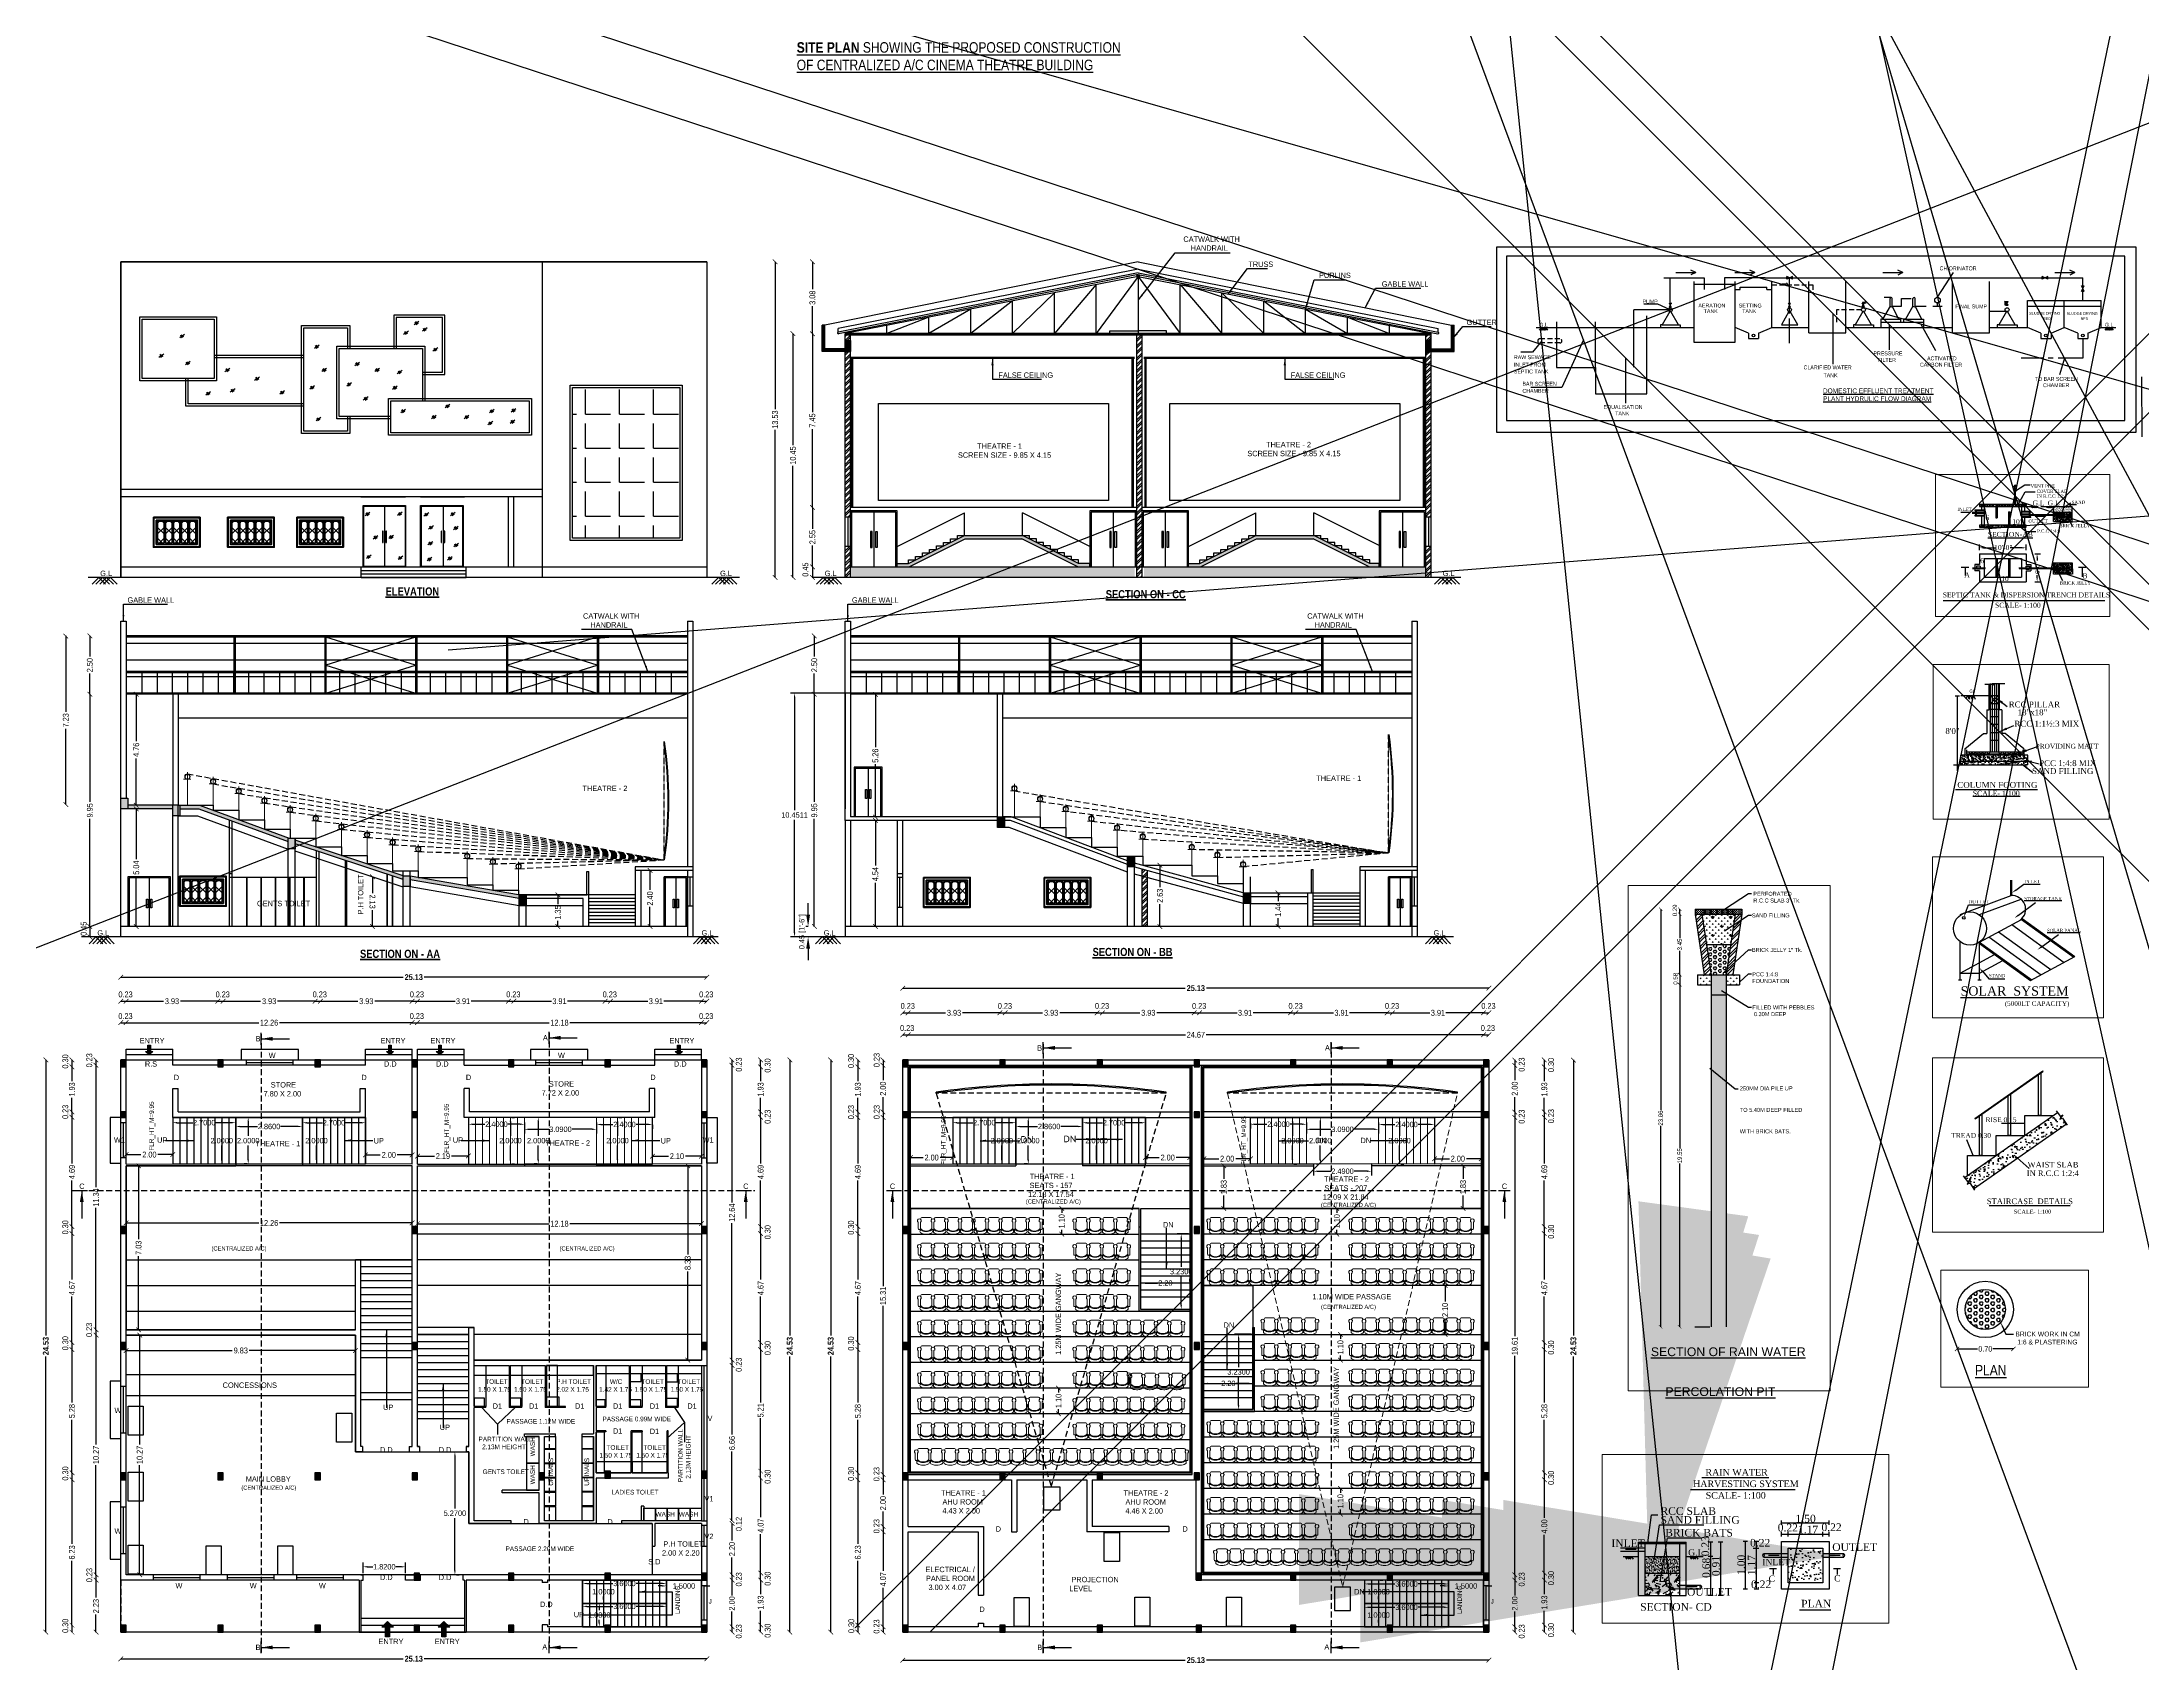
# Model space of a CAD drawing. Header units: metres. Extents: x 484 to 18344, y 10 to 2071.
# Drawn here: x 1567.2 to 1657.2, y 43 to 112.5 of the extents above; entities that cross this region are included whole.
import ezdxf
from ezdxf import colors
from ezdxf.entities.mleader import LeaderData, LeaderLine
from ezdxf.enums import TextEntityAlignment as Align
from ezdxf.lldxf.tags import DXFTag
from ezdxf.math import Vec2, Vec3

# ---------------------------------------------------------------- set-up
doc = ezdxf.new("R2010")
doc.units = ezdxf.units.M
doc.header["$MEASUREMENT"] = 0
for name, pattern in [('CENTER', [2, 1.25, -0.25, 0.25, -0.25]), ('DASHED2', [0.375, 0.25, -0.125]), ('DOT2', [0.125, 0, -0.125]), ('HIDDEN', [0.375, 0.25, -0.125])]:
    doc.linetypes.add(name, pattern=pattern)
for name, color, linetype in [('0 @ 1 (1)', 7, 'Continuous'), ('0 @ 1 (2)', 7, 'Continuous'), ('BLK_1_FLR_0_CARPET_AREA', 10, 'Continuous'), ('BLK_1_FLR_0_DRINKING_WATER', 7, 'Continuous'), ('BLK_1_FLR_0_EXIT_WIDTH_DOOR', 2, 'Continuous'), ('BLK_1_FLR_0_STAIR_1', 1, 'Continuous'), ('BLK_1_FLR_0_STAIR_2', 1, 'Continuous'), ('BLK_1_FLR_0_URINAL', 235, 'Continuous'), ('BLK_1_FLR_0_WATER_CLOSET', 213, 'Continuous'), ('BLK_1_FLR_1_BLT_UP_AREA', 1, 'Continuous'), ('BLK_1_FLR_1_DRINKING_WATER', 7, 'Continuous'), ('BLK_1_FLR_1_EXIT_WIDTH_DOOR', 2, 'Continuous'), ('BLK_1_FLR_1_STAIR_1', 1, 'Continuous'), ('BLK_1_FLR_1_STAIR_2', 1, 'Continuous'), ('BLK_1_FLR_1_WASH', 55, 'Continuous'), ('BLK_1_FLR_2_ROOF_AREA', 54, 'Continuous'), ('BLK_1_HT_OF_BLDG', 5, 'Continuous'), ('BLK_1_PLINTH_HEIGHT', 7, 'Continuous'), ('Era - seat head', 2, 'Continuous'), ('SOLAR_PANEL', 3, 'Continuous')]:
    doc.layers.add(name, color=color, linetype=linetype)
doc.layers.add('BLK_1_FLR_0_BLT_UP_AREA', color=1, linetype='Continuous', plot=False)
for name, color, linetype, lineweight in [('BLK_1_FLR_0_STAIR_1_FLIGHT_1', 1, 'Continuous', 0), ('BLK_1_FLR_0_STAIR_1_FLIGHT_2', 1, 'Continuous', 0), ('BLK_1_FLR_0_STAIR_1_LANDING_1', 7, 'Continuous', 0), ('BLK_1_FLR_0_STAIR_2_FLIGHT_1', 1, 'Continuous', 0), ('BLK_1_FLR_0_STAIR_2_FLIGHT_2', 1, 'Continuous', 0), ('BLK_1_FLR_0_STAIR_2_LANDING_2', 7, 'Continuous', 0), ('BLK_1_FLR_1_STAIR_1_FLIGHT_1', 1, 'Continuous', 0), ('BLK_1_FLR_1_STAIR_1_FLIGHT_2', 1, 'Continuous', 0), ('BLK_1_FLR_1_STAIR_1_LANDING_1', 7, 'Continuous', 0), ('BLK_1_FLR_1_STAIR_2_FLIGHT_1', 1, 'Continuous', 0), ('BLK_1_FLR_1_STAIR_2_FLIGHT_2', 1, 'Continuous', 0), ('BLK_1_FLR_1_STAIR_2_LANDING_2', 7, 'Continuous', 0), ('DIST_EXIT', 7, 'Continuous', 0), ('seat', 162, 'Continuous', 5), ('SEATING_AREA', 7, 'Continuous', 18)]:
    doc.layers.add(name, color=color, linetype=linetype, lineweight=lineweight)
doc.styles.add('1', font='times.ttf', dxfattribs={"height": 6})
doc.styles.add('2', font='swissc.ttf', dxfattribs={"height": 0.23})
doc.styles.add('ARIAL', font='arial.ttf', dxfattribs={"height": 0.8})
doc.styles.add('C', font='GOTHIC.TTF')
doc.styles.add('CODE', font='swissc.ttf', dxfattribs={"height": 0.25})
doc.styles.add('Dim 450', font='calibri.ttf', dxfattribs={"height": 450})
doc.styles.add('Dutch-RO- S.B', font='romantic.ttf')
doc.styles.get("Standard").update_dxf_attribs({"font": 'swissc.ttf', "height": 0.23})
doc.styles.add('swc', font='swissc.ttf')
doc.styles.add('TIMES', font='times.ttf', dxfattribs={"height": 9})
tags = doc.linetypes.add('00$1$HIDDEN', pattern=[0.375, 0.25, -0.125]).pattern_tags.tags
tags[6:7] = [DXFTag(74, 4), DXFTag(75, 0), DXFTag(340, '0'), DXFTag(46, 1.0), DXFTag(50, 0.0), DXFTag(44, 0.0), DXFTag(45, 0.0)]
tags[4:5] = [DXFTag(74, 4), DXFTag(75, 0), DXFTag(340, '0'), DXFTag(46, 1.0), DXFTag(50, 0.0), DXFTag(44, 0.0), DXFTag(45, 0.0)]
doc.linetypes.add('ZIGZAG', pattern='A,0.0001,-0.2,[131,ltypeshp.shx,S=0.2,R=0,X=-0.2,Y=0],-0.4,[131,ltypeshp.shx,S=0.2,R=180,X=0.2,Y=0],-0.2', length=0.8001000000000001)
doc.dimstyles.new('ISO-25', dxfattribs={"dimtxt": 200, "dimasz": 150, "dimexe": 100, "dimexo": 50, "dimtad": 1, "dimtxsty": 'TIMES', "dimblk": 'OBLIQUE', "dimcen": 2.5, "dimclrt": 3, "dimadec": 0, "dimazin": 0, "dimtfac": 1, "dimtmove": 2, "dimatfit": 3, "dimldrblk": 'OBLIQUE', "dimfxl": 0, "dimarcsym": 0})
doc.dimstyles.new('OUTER', dxfattribs={"dimscale": 0, "dimtxt": 0.3, "dimasz": 0.18, "dimexe": 0.18, "dimexo": 0.0625, "dimgap": 0.09, "dimtad": 0, "dimzin": 0, "dimdsep": 46, "dimtxsty": 'CODE', "dimcen": 0.09, "dimse1": 1, "dimse2": 1, "dimclrd": 8, "dimclrt": 1, "dimadec": 0, "dimazin": 0, "dimtfac": 1, "dimtofl": 0, "dimtmove": 0, "dimatfit": 3, "dimfxl": 0, "dimtolj": 1, "dimtzin": 0, "dimarcsym": 0})
doc.dimstyles.get("Standard").update_dxf_attribs({"dimtxt": 1, "dimasz": 0.18, "dimexe": 0.18, "dimexo": 0.0625, "dimgap": 0.09, "dimtad": 0, "dimtih": 1, "dimtoh": 1, "dimdec": 4, "dimzin": 0, "dimdsep": 46, "dimtxsty": 'Standard', "dimcen": 0.09, "dimadec": 0, "dimazin": 0, "dimtfac": 1, "dimtdec": 4, "dimtofl": 0, "dimtmove": 0, "dimatfit": 3, "dimfxl": 0, "dimtolj": 1, "dimtzin": 0, "dimarcsym": 0})
doc.dimstyles.new('STANDARD$0', dxfattribs={"dimtxt": 7, "dimasz": 3, "dimexe": 3, "dimexo": 1, "dimgap": 1.5, "dimtad": 1, "dimdec": 1, "dimzin": 1, "dimdsep": 46, "dimlunit": 4, "dimtxsty": 'Standard', "dimblk": 'OBLIQUE', "dimcen": 0.09375, "dimdle": 1, "dimclrd": 8, "dimclre": 8, "dimclrt": 7, "dimadec": 1, "dimazin": 0, "dimtfac": 1, "dimtdec": 1, "dimtix": 1, "dimtmove": 2, "dimatfit": 3, "dimldrblk": 'ARCHTICK', "dimfxl": 0, "dimfrac": 2, "dimtolj": 1, "dimtzin": 0, "dimarcsym": 0})
pattern_1 = [(45, (-1505.473976340965, -229.765888527852), (-0.1325825214724776, 0.1325825214724777), []), (45, (-1505.385587993465, -229.765888527852), (-0.1325825214724776, 0.1325825214724777), [])]
pattern_2 = [(90, (13514.6515029601, 2030.633676865308), (-0.1721214583357296, 0.1721214583357296), [0.0456406250006354, -0.2986022916708237]), (45, (13514.6515029601, 2030.633676865308), (-0.1721215756562216, 0.1721215756562217), [0.0456406250006354, -0.1977760416694201]), (135, (13514.6515029601, 2030.633676865308), (-0.1721215756562217, -0.1721215756562216), [0.0456406250006354, -0.1977760416694201])]
pattern_3 = [(50, (14030.58411621733, 2249.386523331355), (0.267234527918564, -0.0233799804501432), [0.0279431731819339, -0.3073749050012729]), (355, (14030.58411621733, 2249.386523331355), (-0.0516953485385208, 0.2802482341005591), [0.0223545385455472, -0.2458999240010188]), (100.4509999999998, (14030.60638567955, 2249.384575010108), (0.215540145503334, 0.2568669782052005), [0.0237480301215491, -0.2612283313370397]), (46.18419999999999, (14030.58411621733, 2249.46103845984), (0.3976277472777601, -0.0616690840102809), [0.0419147597729007, -0.4610623575019072]), (96.63559999999954, (14030.61725183349, 2249.455899409591), (0.3482324219325199, 0.3629320292846146), [0.0356220451823223, -0.391842497005545]), (351.1840000000001, (14030.58411621733, 2249.46103845984), (0.3482329666376645, 0.3629313867684559), [0.0335318078183208, -0.3688498860015282]), (21, (14030.62137378157, 2249.442409677719), (0.2223937451022685, -0.150006461651137), [0.0279431731819339, -0.3073749050012725]), (326, (14030.62137378157, 2249.442409677719), (0.0906532693497685, 0.2701730307288262), [0.0223545385455471, -0.2458999240010182]), (71.45140000000002, (14030.63990648611, 2249.429909178182), (0.3130464021769125, 0.1201671706414027), [0.0237480301215485, -0.2612283313370327]), (37.50000000000001, (14030.58411621733, 2249.386523331355), (0.0045304659066442, 0.1240281414507963), [0, -0.2429193188616119, 0, -0.249625680425276, 0, -0.2468313631070827]), (7.500000000000004, (14030.58411621733, 2249.386523331355), (0.0980133019151627, 0.1469481969348241), [0, -0.1423238954066496, 0, -0.2373306842252247, 0, -0.0940753497125106]), (327.5, (14030.50103184907, 2249.386523331355), (0.198888791736975, -0.008403112099855), [0, -0.0931439106064464, 0, -0.2906090010921129, 0, -0.3856157899106877]), (317.5, (14030.46377428483, 2249.386523331355), (0.217280806759454, 0.0372964221707776), [0, -0.1210870837883802, 0, -0.1929941827765569, 0, -0.2738430971829521])]

# ---------------------------------------------------------------- blocks, each defined once
blk = doc.blocks.new('A$C07EF5FCE')
at = {"layer": 'seat'}
for p, q in [((0.0268649448734136, 0.1986336046469549), (0.0268568031679459, 0.4654406008238047)), ((0.0970633359106973, 0.5888821010757678), (0.1005540987412014, 0.5587268863618328)), ((0.1186870505389811, 0.1986183274495735), (0.11867877176204, 0.4654442540996098)), ((0.60685381334262, 0.1986364675735961), (0.6068568031324594, 0.4654528278111606)), ((0.6314785862106045, 0.5868631172387369), (0.6277600776462054, 0.5567351386531519)), ((0.6986757820074873, 0.1986366492337924), (0.6986787717994445, 0.465453114556324)), ((0.2105113064265005, -0.0071028613996484), (0.5135351273294332, -0.0070859339102545))]:
    blk.add_line(p, q, dxfattribs=at)
for centre, major_axis, ratio, start_param, end_param in [((0.0727649292901985, 0.1321003246098769), (-0.0571554280934919, 0.0571554281010073), 0.9999999999849757, 6.101688875034541, 11.17673796344853), ((0.0727677874664316, 0.4654424274617071), (-0.03246396838612901, 0.03246396838612901), 0.999999999865339, 3.927030603628633, 7.068623257218428), ((0.3627671470351721, 0.3735949887182991), (-0.2754106654082566, 1.9170043826e-06), 0.7201273525182775, 3.623153821068745, 5.801624139715828), ((0.210507653358819, 0.0847136312159013), (-0.0649240645482883, 0.0649240645482883), 0.9999999998556686, 0.9813852932753048, 2.35623427646621), ((0.5150376004334399, 0.0847182648163293), (-0.06492406454854781, 0.06492406454854781), 0.9999999998570472, 2.356197613103665, 3.730951950794956), ((0.6527649292901984, 0.1321108683323915), (-0.0571554280934919, 0.0571554281010073), 0.9999999999849757, 6.101856192403032, 11.17690735928426), ((0.5971545801118451, 0.5567350430803824), (-0.0216413548499078, 0.0216413548499078), 0.9999999998434264, 1.641862796521829, 3.926993939797625), ((0.5359434443641581, 0.6017844650803081), (-0.0957854519064215, 0.0133075313135767), 0.7302860916648771, 3.118468991044747, 4.035244458620377), ((0.6527677874664314, 0.4654529711832628), (-0.0324639683859835, 0.0324639683859835), 0.9999999998678546, 3.926993939797633, 7.068586593387427)]:
    blk.add_ellipse(centre, major_axis=major_axis, ratio=ratio, start_param=start_param, end_param=end_param, dxfattribs=at)
at = {"layer": 'seat', "extrusion": (0, 0, -1)}
for centre, major_axis, ratio, start_param, end_param in [((0.192708492725077, 0.6030811829765504), (0.0958832661285661, 0.0125834201604186), 0.7302860916903035, 3.118468991077315, 4.035244458624622), ((0.1311587219154931, 0.558495543187715), (0.0216413548493942, 0.0216413548493942), 0.9999999998546298, 1.649418622143004, 3.934549765479066)]:
    blk.add_ellipse(centre, major_axis=major_axis, ratio=ratio, start_param=start_param, end_param=end_param, dxfattribs=at)
at = {"layer": 'seat'}
for points, knots in [([(0.6035338539210601, 0.647963559364453), (0.5828355296905463, 0.6598800942104285), (0.5611249893799846, 0.6700317400682209), (0.5105768940650321, 0.6890379356611258), (0.4813473913347849, 0.6968853947717305), (0.4220027541239081, 0.7072776312270169), (0.3918138452185182, 0.7098557566980191), (0.3173440350114903, 0.7096836861953097), (0.2733731884576507, 0.7039647220506753), (0.1986558995667499, 0.6839614845615497), (0.1671980554159858, 0.6719367395882113), (0.1338528928025448, 0.654561905860716), (0.1300559304373132, 0.6525110454584842), (0.1262915578493989, 0.6504029601831359)], [0.8963183140363813, 0.8963183140363813, 0.8963183140363813, 0.8963183140363813, 1.089965739078752, 1.089965739078752, 1.332064353231563, 1.332064353231563, 1.574162967384374, 1.574162967384374, 1.927198596204418, 1.927198596204418, 2.196924679223123, 2.196924679223123, 2.231898881331845, 2.231898881331845, 2.231898881331845, 2.231898881331845]), ([(0.5807773671101739, 0.5308799976640197), (0.5532277890589878, 0.5520890285266115), (0.5203817621029713, 0.5689490477241038), (0.4445973973245719, 0.5935918911240965), (0.4009328313469946, 0.6000318383050895), (0.3138848497447601, 0.5988943496579874), (0.2705393281827727, 0.5913179546992505), (0.1994900235733475, 0.5659412429379965), (0.1703927633830293, 0.5504639266847994), (0.1455463832616254, 0.5314827373302621)], [0.7517586431010101, 0.7517586431010101, 0.7517586431010101, 0.7517586431010101, 1.146666457284474, 1.146666457284474, 1.588949922460811, 1.588949922460811, 2.031233387637148, 2.031233387637148, 2.386085672953381, 2.386085672953381, 2.386085672953381, 2.386085672953381])]:
    blk.add_open_spline(points, degree=3, knots=knots, dxfattribs=at)
blk = doc.blocks.new('_ArchTick')
at = {"const_width": 0.15}
blk.add_lwpolyline([(-0.5, -0.5), (0.5, 0.5)], dxfattribs=at)
blk = doc.blocks.new('*D137')
at = {"color": 0, "lineweight": -2}
for p, q in [((1570.78887946855, 64.8338651480401), (1571.424528819199, 64.8338651480401)), ((1572.788879468549, 64.8338651480401), (1572.1532301179, 64.8338651480401))]:
    blk.add_line(p, q, dxfattribs=at)
at = {"color": 0, "lineweight": -2, "xscale": 0.2, "yscale": 0.2, "zscale": 0.2, "rotation": 180}
blk.add_blockref('_ArchTick', (1570.78887946855, 64.8338651480401), dxfattribs=at)
at = {"color": 0, "lineweight": -2, "xscale": 0.2, "yscale": 0.2, "zscale": 0.2}
blk.add_blockref('_ArchTick', (1572.788879468549, 64.8338651480401), dxfattribs=at)
at = {"color": 0, "lineweight": -2, "insert": (1571.78887946855, 64.8338651480401), "char_height": 0.25, "attachment_point": 5, "style": 'CODE'}
blk.add_mtext('\\A1;2.00', dxfattribs=at)
blk = doc.blocks.new('*D30')
at = {"layer": 'BLK_1_FLR_0_STAIR_1_FLIGHT_1', "color": 0, "linetype": 'Continuous', "lineweight": -2}
for p, q in [((1574.889344139303, 66.25066056800469), (1574.889344139303, 65.63885372455708)), ((1574.951379468553, 66.4306605680047), (1575.069344139303, 66.4306605680047)), ((1574.889344139303, 64.61062480318739), (1574.889344139303, 65.222431646635)), ((1574.951599920675, 64.43062480318738), (1575.069344139303, 64.43062480318738))]:
    blk.add_line(p, q, dxfattribs=at)
at = {"layer": 'BLK_1_FLR_0_STAIR_1_FLIGHT_1', "color": 0, "linetype": 'Continuous'}
for points in [[(1574.859344139303, 66.25066056800469), (1574.919344139303, 66.25066056800469), (1574.889344139303, 66.4306605680047)], [(1574.859344139303, 64.61062480318739), (1574.919344139303, 64.61062480318739), (1574.889344139303, 64.43062480318738)]]:
    blk.add_solid(points, dxfattribs=at)
at = {"layer": 'BLK_1_FLR_0_STAIR_1_FLIGHT_1', "color": 0, "linetype": 'Continuous', "insert": (1574.889344139302, 65.43064268559557), "char_height": 0.23, "attachment_point": 5}
blk.add_mtext('\\A1;2.0000', dxfattribs=at)
blk = doc.blocks.new('*D138')
at = {"color": 0, "lineweight": -2}
for p, q in [((1581.052938876212, 64.8195795441236), (1581.688588226861, 64.8195795441236)), ((1583.052938876211, 64.8195795441236), (1582.417289525562, 64.8195795441236))]:
    blk.add_line(p, q, dxfattribs=at)
at = {"color": 0, "lineweight": -2, "xscale": 0.2, "yscale": 0.2, "zscale": 0.2, "rotation": 180}
blk.add_blockref('_ArchTick', (1581.052938876212, 64.8195795441236), dxfattribs=at)
at = {"color": 0, "lineweight": -2, "xscale": 0.2, "yscale": 0.2, "zscale": 0.2}
blk.add_blockref('_ArchTick', (1583.052938876211, 64.8195795441236), dxfattribs=at)
at = {"color": 0, "lineweight": -2, "insert": (1582.052938876211, 64.8195795441236), "char_height": 0.25, "attachment_point": 5, "style": 'CODE'}
blk.add_mtext('\\A1;2.00', dxfattribs=at)
blk = doc.blocks.new('*D31')
at = {"layer": 'BLK_1_FLR_0_STAIR_1_FLIGHT_2', "color": 0, "linetype": 'Continuous', "lineweight": -2}
for p, q in [((1578.952938876231, 66.2506909123541), (1578.952938876231, 65.63890195130763)), ((1579.01543887621, 66.4306909123541), (1579.132938876231, 66.4306909123541)), ((1578.952938876231, 64.6106909123391), (1578.952938876231, 65.22247987338554)), ((1579.01543887621, 64.43069091233907), (1579.132938876231, 64.43069091233907))]:
    blk.add_line(p, q, dxfattribs=at)
at = {"layer": 'BLK_1_FLR_0_STAIR_1_FLIGHT_2', "color": 0, "linetype": 'Continuous'}
for points in [[(1578.922938876231, 66.2506909123541), (1578.982938876231, 66.2506909123541), (1578.952938876231, 66.4306909123541)], [(1578.922938876231, 64.6106909123391), (1578.982938876231, 64.6106909123391), (1578.952938876231, 64.43069091233907)]]:
    blk.add_solid(points, dxfattribs=at)
at = {"layer": 'BLK_1_FLR_0_STAIR_1_FLIGHT_2', "color": 0, "linetype": 'Continuous', "insert": (1578.95293887623, 65.43069091234611), "char_height": 0.23, "attachment_point": 5}
blk.add_mtext('\\A1;2.0000', dxfattribs=at)
blk = doc.blocks.new('*D32')
at = {"layer": 'BLK_1_FLR_0_STAIR_1_LANDING_1', "color": 0, "linetype": 'Continuous', "lineweight": -2}
for p, q in [((1575.48887946855, 66.10020200121947), (1575.48887946855, 66.2177020012195)), ((1578.34887946855, 66.10020200121947), (1578.34887946855, 66.2177020012195))]:
    blk.add_line(p, q, dxfattribs=at)
at = {"layer": 'BLK_1_FLR_0_STAIR_1_LANDING_1', "color": 0, "lineweight": -2}
for p, q in [((1575.66887946855, 66.03770200121949), (1576.42413920881, 66.03770200121949)), ((1578.16887946855, 66.03770200121949), (1577.41361972829, 66.03770200121949))]:
    blk.add_line(p, q, dxfattribs=at)
at = {"layer": 'BLK_1_FLR_0_STAIR_1_LANDING_1', "color": 0, "linetype": 'Continuous'}
for points in [[(1575.66887946855, 66.06770200121949), (1575.66887946855, 66.00770200121949), (1575.48887946855, 66.03770200121949)], [(1578.16887946855, 66.06770200121949), (1578.16887946855, 66.00770200121949), (1578.34887946855, 66.03770200121949)]]:
    blk.add_solid(points, dxfattribs=at)
at = {"layer": 'BLK_1_FLR_0_STAIR_1_LANDING_1', "color": 0, "linetype": 'Continuous', "insert": (1576.91887946855, 66.03770200121949), "char_height": 0.23, "attachment_point": 5}
blk.add_mtext('\\A1;2.8600', dxfattribs=at)
blk = doc.blocks.new('*D139')
at = {"color": 0, "lineweight": -2}
for p, q in [((1594.868420163886, 64.35532639024873), (1594.868420163886, 60.5546264071566)), ((1594.868420163886, 56.02554980068786), (1594.868420163886, 59.82624978377999))]:
    blk.add_line(p, q, dxfattribs=at)
at = {"color": 0, "lineweight": -2, "xscale": 0.2, "yscale": 0.2, "zscale": 0.2}
for p, rotation in [((1594.868420163886, 64.35532639024873), 90), ((1594.868420163886, 56.02554980068786), 270)]:
    blk.add_blockref('_ArchTick', p, dxfattribs=dict(at, rotation=rotation))
at = {"color": 0, "lineweight": -2, "insert": (1594.868420163885, 60.19043809546783), "char_height": 0.25, "attachment_point": 5, "rotation": 90, "style": 'CODE'}
blk.add_mtext('\\A1;8.33', dxfattribs=at)
blk = doc.blocks.new('*D140')
at = {"color": 0, "lineweight": -2}
for p, q in [((1583.282938876211, 61.87199713409587), (1588.928180401722, 61.87199713409587)), ((1595.458616732427, 61.87199713409587), (1589.813375206916, 61.87199713409587))]:
    blk.add_line(p, q, dxfattribs=at)
at = {"color": 0, "lineweight": -2, "xscale": 0.2, "yscale": 0.2, "zscale": 0.2, "rotation": 180}
blk.add_blockref('_ArchTick', (1583.282938876211, 61.87199713409587), dxfattribs=at)
at = {"color": 0, "lineweight": -2, "xscale": 0.2, "yscale": 0.2, "zscale": 0.2}
blk.add_blockref('_ArchTick', (1595.458616732427, 61.87199713409587), dxfattribs=at)
at = {"color": 0, "lineweight": -2, "insert": (1589.370777804319, 61.87199713409587), "char_height": 0.25, "attachment_point": 5, "style": 'CODE'}
blk.add_mtext('\\A1;12.18', dxfattribs=at)
blk = doc.blocks.new('*D141')
at = {"color": 0, "lineweight": -2}
for p, q in [((1570.78887946855, 61.90300889177272), (1576.477175406147, 61.90300889177272)), ((1583.052938876211, 61.90300889177272), (1577.364642938614, 61.90300889177272))]:
    blk.add_line(p, q, dxfattribs=at)
at = {"color": 0, "lineweight": -2, "xscale": 0.2, "yscale": 0.2, "zscale": 0.2, "rotation": 180}
blk.add_blockref('_ArchTick', (1570.78887946855, 61.90300889177272), dxfattribs=at)
at = {"color": 0, "lineweight": -2, "xscale": 0.2, "yscale": 0.2, "zscale": 0.2}
blk.add_blockref('_ArchTick', (1583.052938876211, 61.90300889177272), dxfattribs=at)
at = {"color": 0, "lineweight": -2, "insert": (1576.920909172381, 61.90300889177272), "char_height": 0.25, "attachment_point": 5, "style": 'CODE'}
blk.add_mtext('\\A1;12.26', dxfattribs=at)
blk = doc.blocks.new('*D142')
at = {"color": 0, "lineweight": -2}
for p, q in [((1571.32415426568, 64.35527481523405), (1571.32415426568, 61.20476295731199)), ((1571.32415426568, 57.32554980068864), (1571.32415426568, 60.4760616586107))]:
    blk.add_line(p, q, dxfattribs=at)
at = {"color": 0, "lineweight": -2, "xscale": 0.2, "yscale": 0.2, "zscale": 0.2}
for p, rotation in [((1571.32415426568, 64.35527481523405), 90), ((1571.32415426568, 57.32554980068864), 270)]:
    blk.add_blockref('_ArchTick', p, dxfattribs=dict(at, rotation=rotation))
at = {"color": 0, "lineweight": -2, "insert": (1571.324154265679, 60.84041230796088), "char_height": 0.25, "attachment_point": 5, "rotation": 90, "style": 'CODE'}
blk.add_mtext('\\A1;7.03', dxfattribs=at)
blk = doc.blocks.new('*D236')
at = {"color": 0, "lineweight": -2}
for p, q in [((1570.78887946855, 56.43563150029763), (1575.340584497056, 56.43563150029763)), ((1580.622938876211, 56.43563150029763), (1576.071233847705, 56.43563150029763))]:
    blk.add_line(p, q, dxfattribs=at)
at = {"color": 0, "lineweight": -2, "xscale": 0.2, "yscale": 0.2, "zscale": 0.2, "rotation": 180}
blk.add_blockref('_ArchTick', (1570.78887946855, 56.43563150029763), dxfattribs=at)
at = {"color": 0, "lineweight": -2, "xscale": 0.2, "yscale": 0.2, "zscale": 0.2}
blk.add_blockref('_ArchTick', (1580.622938876211, 56.43563150029763), dxfattribs=at)
at = {"color": 0, "lineweight": -2, "insert": (1575.70590917238, 56.43563150029763), "char_height": 0.25, "attachment_point": 5, "style": 'CODE'}
blk.add_mtext('\\A1;9.83', dxfattribs=at)
blk = doc.blocks.new('*D237')
at = {"color": 0, "lineweight": -2}
for p, q in [((1571.369610055247, 57.09554980068859), (1571.369610055247, 52.40330954094809)), ((1571.369610055247, 46.82554980068812), (1571.369610055247, 51.51779006042862))]:
    blk.add_line(p, q, dxfattribs=at)
at = {"color": 0, "lineweight": -2, "xscale": 0.2, "yscale": 0.2, "zscale": 0.2}
for p, rotation in [((1571.369610055247, 57.09554980068859), 90), ((1571.369610055247, 46.82554980068812), 270)]:
    blk.add_blockref('_ArchTick', p, dxfattribs=dict(at, rotation=rotation))
at = {"color": 0, "lineweight": -2, "insert": (1571.369610055246, 51.96054980068789), "char_height": 0.25, "attachment_point": 5, "rotation": 90, "style": 'CODE'}
blk.add_mtext('\\A1;10.27', dxfattribs=at)
blk = doc.blocks.new('*D38')
at = {"color": 0, "lineweight": -2}
for p, q in [((1593.77861673243, 46.34408229564747), (1593.59861673243, 46.34408229564747)), ((1593.95861673243, 46.40658229564746), (1593.95861673243, 46.52408229564747)), ((1595.45861673243, 46.40658229564746), (1595.45861673243, 46.52408229564747)), ((1595.63861673243, 46.34408229564747), (1595.81861673243, 46.34408229564747))]:
    blk.add_line(p, q, dxfattribs=at)
at = {"color": 0}
for points in [[(1593.77861673243, 46.37408229564747), (1593.77861673243, 46.31408229564747), (1593.95861673243, 46.34408229564747)], [(1595.63861673243, 46.37408229564747), (1595.63861673243, 46.31408229564747), (1595.45861673243, 46.34408229564747)]]:
    blk.add_solid(points, dxfattribs=at)
at = {"color": 0, "insert": (1594.70861673243, 46.34408229564747), "char_height": 0.23, "attachment_point": 5}
blk.add_mtext('\\A1;1.5000', dxfattribs=at)
blk = doc.blocks.new('*D39')
at = {"color": 0, "lineweight": -2}
for p, q in [((1591.258616732445, 46.4155498006881), (1591.258616732445, 46.3036114889998)), ((1591.321116732415, 46.5955498006881), (1591.438616732445, 46.5955498006881)), ((1591.258616732445, 45.7755498006881), (1591.258616732445, 45.88748811237642)), ((1591.321116732415, 45.5955498006881), (1591.438616732445, 45.5955498006881))]:
    blk.add_line(p, q, dxfattribs=at)
at = {"color": 0}
for points in [[(1591.228616732445, 46.4155498006881), (1591.288616732445, 46.4155498006881), (1591.258616732445, 46.5955498006881)], [(1591.228616732445, 45.7755498006881), (1591.288616732445, 45.7755498006881), (1591.258616732445, 45.5955498006881)]]:
    blk.add_solid(points, dxfattribs=at)
at = {"color": 0, "insert": (1591.258616732444, 46.09554980068764), "char_height": 0.23, "attachment_point": 5}
blk.add_mtext('\\A1;1.0000', dxfattribs=at)
blk = doc.blocks.new('*D40')
at = {"color": 0, "lineweight": -2}
for p, q in [((1591.078616732442, 45.4155498006881), (1591.078616732442, 45.3036114889998)), ((1591.141116732414, 45.5955498006881), (1591.258616732442, 45.5955498006881)), ((1591.078616732442, 44.7755498006881), (1591.078616732442, 44.88748811237642)), ((1591.141116732414, 44.5955498006881), (1591.258616732442, 44.5955498006881))]:
    blk.add_line(p, q, dxfattribs=at)
at = {"color": 0}
for points in [[(1591.048616732441, 45.4155498006881), (1591.108616732442, 45.4155498006881), (1591.078616732442, 45.5955498006881)], [(1591.048616732441, 44.7755498006881), (1591.108616732442, 44.7755498006881), (1591.078616732442, 44.5955498006881)]]:
    blk.add_solid(points, dxfattribs=at)
at = {"color": 0, "insert": (1591.078616732441, 45.09554980068765), "char_height": 0.23, "attachment_point": 5}
blk.add_mtext('\\A1;1.0000', dxfattribs=at)
blk = doc.blocks.new('*D238')
at = {"color": 0, "lineweight": -2}
for p, q in [((1593.358616732428, 64.76552680963619), (1594.044266083077, 64.76552680963619)), ((1595.458616732427, 64.76552680963619), (1594.772967381778, 64.76552680963619))]:
    blk.add_line(p, q, dxfattribs=at)
at = {"color": 0, "lineweight": -2, "xscale": 0.2, "yscale": 0.2, "zscale": 0.2, "rotation": 180}
blk.add_blockref('_ArchTick', (1593.358616732428, 64.76552680963619), dxfattribs=at)
at = {"color": 0, "lineweight": -2, "xscale": 0.2, "yscale": 0.2, "zscale": 0.2}
blk.add_blockref('_ArchTick', (1595.458616732427, 64.76552680963619), dxfattribs=at)
at = {"color": 0, "lineweight": -2, "insert": (1594.408616732428, 64.76552680963619), "char_height": 0.25, "attachment_point": 5, "style": 'CODE'}
blk.add_mtext('\\A1;2.10', dxfattribs=at)
blk = doc.blocks.new('*D239')
at = {"color": 0, "lineweight": -2}
for p, q in [((1583.282938876211, 64.77200657028266), (1584.011250564523, 64.77200657028266)), ((1585.467938876212, 64.77200657028266), (1584.7396271879, 64.77200657028266))]:
    blk.add_line(p, q, dxfattribs=at)
at = {"color": 0, "lineweight": -2, "xscale": 0.2, "yscale": 0.2, "zscale": 0.2, "rotation": 180}
blk.add_blockref('_ArchTick', (1583.282938876211, 64.77200657028266), dxfattribs=at)
at = {"color": 0, "lineweight": -2, "xscale": 0.2, "yscale": 0.2, "zscale": 0.2}
blk.add_blockref('_ArchTick', (1585.467938876212, 64.77200657028266), dxfattribs=at)
at = {"color": 0, "lineweight": -2, "insert": (1584.375438876211, 64.77200657028266), "char_height": 0.25, "attachment_point": 5, "style": 'CODE'}
blk.add_mtext('\\A1;2.19', dxfattribs=at)
blk = doc.blocks.new('*D41')
at = {"layer": 'BLK_1_FLR_0_STAIR_2_FLIGHT_1', "color": 0, "linetype": 'Continuous', "lineweight": -2}
for p, q in [((1587.267938876234, 66.2506909123541), (1587.267938876234, 65.63890195130784)), ((1587.330438876213, 66.4306909123541), (1587.447938876234, 66.4306909123541)), ((1587.267938876234, 64.61069091233954), (1587.267938876234, 65.22247987338578)), ((1587.330438876213, 64.43069091233953), (1587.447938876234, 64.43069091233953))]:
    blk.add_line(p, q, dxfattribs=at)
at = {"layer": 'BLK_1_FLR_0_STAIR_2_FLIGHT_1', "color": 0, "linetype": 'Continuous'}
for points in [[(1587.237938876234, 66.2506909123541), (1587.297938876234, 66.2506909123541), (1587.267938876234, 66.4306909123541)], [(1587.237938876234, 64.61069091233954), (1587.297938876234, 64.61069091233954), (1587.267938876234, 64.43069091233953)]]:
    blk.add_solid(points, dxfattribs=at)
at = {"layer": 'BLK_1_FLR_0_STAIR_2_FLIGHT_1', "color": 0, "linetype": 'Continuous', "insert": (1587.267938876233, 65.43069091234635), "char_height": 0.23, "attachment_point": 5}
blk.add_mtext('\\A1;2.0000', dxfattribs=at)
blk = doc.blocks.new('*D42')
at = {"layer": 'BLK_1_FLR_0_STAIR_2_FLIGHT_2', "color": 0, "linetype": 'Continuous', "lineweight": -2}
for p, q in [((1591.858626149023, 66.25063441318403), (1591.858626149023, 65.638821897194)), ((1591.921126148995, 66.43063441318404), (1592.038626149023, 66.43063441318404)), ((1591.858626149023, 64.61058730328192), (1591.858626149023, 65.22239981927191)), ((1591.921116732429, 64.43058730328191), (1592.038626149023, 64.43058730328191))]:
    blk.add_line(p, q, dxfattribs=at)
at = {"layer": 'BLK_1_FLR_0_STAIR_2_FLIGHT_2', "color": 0, "linetype": 'Continuous'}
for points in [[(1591.828626149023, 66.25063441318403), (1591.888626149023, 66.25063441318403), (1591.858626149023, 66.43063441318404)], [(1591.828626149023, 64.61058730328192), (1591.888626149023, 64.61058730328192), (1591.858626149023, 64.43058730328191)]]:
    blk.add_solid(points, dxfattribs=at)
at = {"layer": 'BLK_1_FLR_0_STAIR_2_FLIGHT_2', "color": 0, "linetype": 'Continuous', "insert": (1591.858626149022, 65.4306108582325), "char_height": 0.23, "attachment_point": 5}
blk.add_mtext('\\A1;2.0000', dxfattribs=at)
blk = doc.blocks.new('*D116')
at = {"color": 0, "lineweight": -2}
for p, q in [((1570.78887946855, 70.48815233364735), (1576.477175406147, 70.48815233364735)), ((1583.052938876211, 70.48815233364735), (1577.364642938614, 70.48815233364735))]:
    blk.add_line(p, q, dxfattribs=at)
at = {"color": 0, "lineweight": -2, "xscale": 0.2, "yscale": 0.2, "zscale": 0.2, "rotation": 180}
blk.add_blockref('_ArchTick', (1570.78887946855, 70.48815233364735), dxfattribs=at)
at = {"color": 0, "lineweight": -2, "xscale": 0.2, "yscale": 0.2, "zscale": 0.2}
blk.add_blockref('_ArchTick', (1583.052938876211, 70.48815233364735), dxfattribs=at)
at = {"color": 0, "lineweight": -2, "insert": (1576.920909172381, 70.48815233364735), "char_height": 0.25, "attachment_point": 5, "style": 'CODE'}
blk.add_mtext('\\A1;12.26', dxfattribs=at)
blk = doc.blocks.new('*D117')
at = {"color": 0, "lineweight": -2}
blk.add_line((1583.052938876211, 70.48815233364735), (1583.282938876211, 70.48815233364735), dxfattribs=at)
at = {"color": 0, "lineweight": -2, "xscale": 0.2, "yscale": 0.2, "zscale": 0.2, "rotation": 180}
blk.add_blockref('_ArchTick', (1583.052938876211, 70.48815233364735), dxfattribs=at)
at = {"color": 0, "lineweight": -2, "xscale": 0.2, "yscale": 0.2, "zscale": 0.2}
blk.add_blockref('_ArchTick', (1583.282938876211, 70.48815233364735), dxfattribs=at)
at = {"color": 0, "lineweight": -2, "insert": (1583.257066831018, 70.76954888898149), "char_height": 0.25, "attachment_point": 5, "style": 'CODE'}
blk.add_mtext('\\A1;0.23', dxfattribs=at)
blk = doc.blocks.new('*D118')
at = {"color": 0, "lineweight": -2}
for p, q in [((1583.282938876211, 70.48815233364735), (1588.928180401723, 70.48815233364735)), ((1595.45861673243, 70.48815233364735), (1589.813375206918, 70.48815233364735))]:
    blk.add_line(p, q, dxfattribs=at)
at = {"color": 0, "lineweight": -2, "xscale": 0.2, "yscale": 0.2, "zscale": 0.2, "rotation": 180}
blk.add_blockref('_ArchTick', (1583.282938876211, 70.48815233364735), dxfattribs=at)
at = {"color": 0, "lineweight": -2, "xscale": 0.2, "yscale": 0.2, "zscale": 0.2}
blk.add_blockref('_ArchTick', (1595.45861673243, 70.48815233364735), dxfattribs=at)
at = {"color": 0, "lineweight": -2, "insert": (1589.37077780432, 70.48815233364735), "char_height": 0.25, "attachment_point": 5, "style": 'CODE'}
blk.add_mtext('\\A1;12.18', dxfattribs=at)
blk = doc.blocks.new('*D119')
at = {"color": 0, "lineweight": -2}
blk.add_line((1595.45861673243, 70.48815233364735), (1595.688616732429, 70.48815233364735), dxfattribs=at)
at = {"color": 0, "lineweight": -2, "xscale": 0.2, "yscale": 0.2, "zscale": 0.2, "rotation": 180}
blk.add_blockref('_ArchTick', (1595.45861673243, 70.48815233364735), dxfattribs=at)
at = {"color": 0, "lineweight": -2, "xscale": 0.2, "yscale": 0.2, "zscale": 0.2}
blk.add_blockref('_ArchTick', (1595.688616732429, 70.48815233364735), dxfattribs=at)
at = {"color": 0, "lineweight": -2, "insert": (1595.662744687233, 70.76954888898149), "char_height": 0.25, "attachment_point": 5, "style": 'CODE'}
blk.add_mtext('\\A1;0.23', dxfattribs=at)
blk = doc.blocks.new('*D120')
at = {"color": 0, "lineweight": -2}
blk.add_line((1570.55887946855, 70.48815233364735), (1570.78887946855, 70.48815233364735), dxfattribs=at)
at = {"color": 0, "lineweight": -2, "xscale": 0.2, "yscale": 0.2, "zscale": 0.2, "rotation": 180}
blk.add_blockref('_ArchTick', (1570.55887946855, 70.48815233364735), dxfattribs=at)
at = {"color": 0, "lineweight": -2, "xscale": 0.2, "yscale": 0.2, "zscale": 0.2}
blk.add_blockref('_ArchTick', (1570.78887946855, 70.48815233364735), dxfattribs=at)
at = {"color": 0, "lineweight": -2, "insert": (1570.763007423356, 70.76954888898149), "char_height": 0.25, "attachment_point": 5, "style": 'CODE'}
blk.add_mtext('\\A1;0.23', dxfattribs=at)
blk = doc.blocks.new('*D121')
at = {"color": 0, "lineweight": -2}
for p, q in [((1570.78887946855, 71.4078795888447), (1572.391060365497, 71.4078795888447)), ((1574.723565937769, 71.4078795888447), (1573.121385040822, 71.4078795888447))]:
    blk.add_line(p, q, dxfattribs=at)
at = {"color": 0, "lineweight": -2, "xscale": 0.2, "yscale": 0.2, "zscale": 0.2, "rotation": 180}
blk.add_blockref('_ArchTick', (1570.78887946855, 71.4078795888447), dxfattribs=at)
at = {"color": 0, "lineweight": -2, "xscale": 0.2, "yscale": 0.2, "zscale": 0.2}
blk.add_blockref('_ArchTick', (1574.723565937769, 71.4078795888447), dxfattribs=at)
at = {"color": 0, "lineweight": -2, "insert": (1572.756222703159, 71.4078795888447), "char_height": 0.25, "attachment_point": 5, "style": 'CODE'}
blk.add_mtext('\\A1;3.93', dxfattribs=at)
blk = doc.blocks.new('*D122')
at = {"color": 0, "lineweight": -2}
blk.add_line((1574.723565937769, 71.4078795888447), (1574.953565937769, 71.4078795888447), dxfattribs=at)
at = {"color": 0, "lineweight": -2, "xscale": 0.2, "yscale": 0.2, "zscale": 0.2, "rotation": 180}
blk.add_blockref('_ArchTick', (1574.723565937769, 71.4078795888447), dxfattribs=at)
at = {"color": 0, "lineweight": -2, "xscale": 0.2, "yscale": 0.2, "zscale": 0.2}
blk.add_blockref('_ArchTick', (1574.953565937769, 71.4078795888447), dxfattribs=at)
at = {"color": 0, "lineweight": -2, "insert": (1574.930217670288, 71.69924500668391), "char_height": 0.25, "attachment_point": 5, "style": 'CODE'}
blk.add_mtext('\\A1;0.23', dxfattribs=at)
blk = doc.blocks.new('*D123')
at = {"color": 0, "lineweight": -2}
for p, q in [((1574.953565937769, 71.4078795888447), (1576.555746834718, 71.4078795888447)), ((1578.888252406992, 71.4078795888447), (1577.286071510043, 71.4078795888447))]:
    blk.add_line(p, q, dxfattribs=at)
at = {"color": 0, "lineweight": -2, "xscale": 0.2, "yscale": 0.2, "zscale": 0.2, "rotation": 180}
blk.add_blockref('_ArchTick', (1574.953565937769, 71.4078795888447), dxfattribs=at)
at = {"color": 0, "lineweight": -2, "xscale": 0.2, "yscale": 0.2, "zscale": 0.2}
blk.add_blockref('_ArchTick', (1578.888252406992, 71.4078795888447), dxfattribs=at)
at = {"color": 0, "lineweight": -2, "insert": (1576.92090917238, 71.4078795888447), "char_height": 0.25, "attachment_point": 5, "style": 'CODE'}
blk.add_mtext('\\A1;3.93', dxfattribs=at)
blk = doc.blocks.new('*D124')
at = {"color": 0, "lineweight": -2}
blk.add_line((1578.888252406992, 71.4078795888447), (1579.118252406992, 71.4078795888447), dxfattribs=at)
at = {"color": 0, "lineweight": -2, "xscale": 0.2, "yscale": 0.2, "zscale": 0.2, "rotation": 180}
blk.add_blockref('_ArchTick', (1578.888252406992, 71.4078795888447), dxfattribs=at)
at = {"color": 0, "lineweight": -2, "xscale": 0.2, "yscale": 0.2, "zscale": 0.2}
blk.add_blockref('_ArchTick', (1579.118252406992, 71.4078795888447), dxfattribs=at)
at = {"color": 0, "lineweight": -2, "insert": (1579.094904139511, 71.69924500668391), "char_height": 0.25, "attachment_point": 5, "style": 'CODE'}
blk.add_mtext('\\A1;0.23', dxfattribs=at)
blk = doc.blocks.new('*D125')
at = {"color": 0, "lineweight": -2}
for p, q in [((1579.118252406992, 71.4078795888447), (1580.720433303939, 71.4078795888447)), ((1583.052938876211, 71.4078795888447), (1581.450757979263, 71.4078795888447))]:
    blk.add_line(p, q, dxfattribs=at)
at = {"color": 0, "lineweight": -2, "xscale": 0.2, "yscale": 0.2, "zscale": 0.2, "rotation": 180}
blk.add_blockref('_ArchTick', (1579.118252406992, 71.4078795888447), dxfattribs=at)
at = {"color": 0, "lineweight": -2, "xscale": 0.2, "yscale": 0.2, "zscale": 0.2}
blk.add_blockref('_ArchTick', (1583.052938876211, 71.4078795888447), dxfattribs=at)
at = {"color": 0, "lineweight": -2, "insert": (1581.085595641601, 71.4078795888447), "char_height": 0.25, "attachment_point": 5, "style": 'CODE'}
blk.add_mtext('\\A1;3.93', dxfattribs=at)
blk = doc.blocks.new('*D126')
at = {"color": 0, "lineweight": -2}
blk.add_line((1583.052938876211, 71.4078795888447), (1583.282938876211, 71.4078795888447), dxfattribs=at)
at = {"color": 0, "lineweight": -2, "xscale": 0.2, "yscale": 0.2, "zscale": 0.2, "rotation": 180}
blk.add_blockref('_ArchTick', (1583.052938876211, 71.4078795888447), dxfattribs=at)
at = {"color": 0, "lineweight": -2, "xscale": 0.2, "yscale": 0.2, "zscale": 0.2}
blk.add_blockref('_ArchTick', (1583.282938876211, 71.4078795888447), dxfattribs=at)
at = {"color": 0, "lineweight": -2, "insert": (1583.259590608733, 71.69924500668391), "char_height": 0.25, "attachment_point": 5, "style": 'CODE'}
blk.add_mtext('\\A1;0.23', dxfattribs=at)
blk = doc.blocks.new('*D127')
at = {"color": 0, "lineweight": -2}
for p, q in [((1583.282938876211, 71.4078795888447), (1584.892548605494, 71.4078795888447)), ((1587.188164828283, 71.4078795888447), (1585.578555099, 71.4078795888447))]:
    blk.add_line(p, q, dxfattribs=at)
at = {"color": 0, "lineweight": -2, "xscale": 0.2, "yscale": 0.2, "zscale": 0.2, "rotation": 180}
blk.add_blockref('_ArchTick', (1583.282938876211, 71.4078795888447), dxfattribs=at)
at = {"color": 0, "lineweight": -2, "xscale": 0.2, "yscale": 0.2, "zscale": 0.2}
blk.add_blockref('_ArchTick', (1587.188164828283, 71.4078795888447), dxfattribs=at)
at = {"color": 0, "lineweight": -2, "insert": (1585.235551852247, 71.4078795888447), "char_height": 0.25, "attachment_point": 5, "style": 'CODE'}
blk.add_mtext('\\A1;3.91', dxfattribs=at)
blk = doc.blocks.new('*D128')
at = {"color": 0, "lineweight": -2}
blk.add_line((1587.188164828283, 71.4078795888447), (1587.418164828283, 71.4078795888447), dxfattribs=at)
at = {"color": 0, "lineweight": -2, "xscale": 0.2, "yscale": 0.2, "zscale": 0.2, "rotation": 180}
blk.add_blockref('_ArchTick', (1587.188164828283, 71.4078795888447), dxfattribs=at)
at = {"color": 0, "lineweight": -2, "xscale": 0.2, "yscale": 0.2, "zscale": 0.2}
blk.add_blockref('_ArchTick', (1587.418164828283, 71.4078795888447), dxfattribs=at)
at = {"color": 0, "lineweight": -2, "insert": (1587.394816560805, 71.69924500668391), "char_height": 0.25, "attachment_point": 5, "style": 'CODE'}
blk.add_mtext('\\A1;0.23', dxfattribs=at)
blk = doc.blocks.new('*D129')
at = {"color": 0, "lineweight": -2}
for p, q in [((1587.418164828283, 71.4078795888447), (1589.027774557568, 71.4078795888447)), ((1591.323390780359, 71.4078795888447), (1589.713781051074, 71.4078795888447))]:
    blk.add_line(p, q, dxfattribs=at)
at = {"color": 0, "lineweight": -2, "xscale": 0.2, "yscale": 0.2, "zscale": 0.2, "rotation": 180}
blk.add_blockref('_ArchTick', (1587.418164828283, 71.4078795888447), dxfattribs=at)
at = {"color": 0, "lineweight": -2, "xscale": 0.2, "yscale": 0.2, "zscale": 0.2}
blk.add_blockref('_ArchTick', (1591.323390780359, 71.4078795888447), dxfattribs=at)
at = {"color": 0, "lineweight": -2, "insert": (1589.370777804321, 71.4078795888447), "char_height": 0.25, "attachment_point": 5, "style": 'CODE'}
blk.add_mtext('\\A1;3.91', dxfattribs=at)
blk = doc.blocks.new('*D130')
at = {"color": 0, "lineweight": -2}
blk.add_line((1591.323390780359, 71.4078795888447), (1591.553390780358, 71.4078795888447), dxfattribs=at)
at = {"color": 0, "lineweight": -2, "xscale": 0.2, "yscale": 0.2, "zscale": 0.2, "rotation": 180}
blk.add_blockref('_ArchTick', (1591.323390780359, 71.4078795888447), dxfattribs=at)
at = {"color": 0, "lineweight": -2, "xscale": 0.2, "yscale": 0.2, "zscale": 0.2}
blk.add_blockref('_ArchTick', (1591.553390780358, 71.4078795888447), dxfattribs=at)
at = {"color": 0, "lineweight": -2, "insert": (1591.530042512877, 71.69924500668391), "char_height": 0.25, "attachment_point": 5, "style": 'CODE'}
blk.add_mtext('\\A1;0.23', dxfattribs=at)
blk = doc.blocks.new('*D96')
at = {"color": 0, "lineweight": -2}
for p, q in [((1591.553390780358, 71.4078795888447), (1593.163000509641, 71.4078795888447)), ((1595.45861673243, 71.4078795888447), (1593.849007003147, 71.4078795888447))]:
    blk.add_line(p, q, dxfattribs=at)
at = {"color": 0, "lineweight": -2, "xscale": 0.2, "yscale": 0.2, "zscale": 0.2, "rotation": 180}
blk.add_blockref('_ArchTick', (1591.553390780358, 71.4078795888447), dxfattribs=at)
at = {"color": 0, "lineweight": -2, "xscale": 0.2, "yscale": 0.2, "zscale": 0.2}
blk.add_blockref('_ArchTick', (1595.45861673243, 71.4078795888447), dxfattribs=at)
at = {"color": 0, "lineweight": -2, "insert": (1593.506003756394, 71.4078795888447), "char_height": 0.25, "attachment_point": 5, "style": 'CODE'}
blk.add_mtext('\\A1;3.91', dxfattribs=at)
blk = doc.blocks.new('*D97')
at = {"color": 0, "lineweight": -2}
blk.add_line((1595.45861673243, 71.4078795888447), (1595.68861673243, 71.4078795888447), dxfattribs=at)
at = {"color": 0, "lineweight": -2, "xscale": 0.2, "yscale": 0.2, "zscale": 0.2, "rotation": 180}
blk.add_blockref('_ArchTick', (1595.45861673243, 71.4078795888447), dxfattribs=at)
at = {"color": 0, "lineweight": -2, "xscale": 0.2, "yscale": 0.2, "zscale": 0.2}
blk.add_blockref('_ArchTick', (1595.68861673243, 71.4078795888447), dxfattribs=at)
at = {"color": 0, "lineweight": -2, "insert": (1595.665268464949, 71.69924500668391), "char_height": 0.25, "attachment_point": 5, "style": 'CODE'}
blk.add_mtext('\\A1;0.23', dxfattribs=at)
blk = doc.blocks.new('*D98')
at = {"color": 0, "lineweight": -2}
blk.add_line((1570.55887946855, 71.4078795888447), (1570.78887946855, 71.4078795888447), dxfattribs=at)
at = {"color": 0, "lineweight": -2, "xscale": 0.2, "yscale": 0.2, "zscale": 0.2, "rotation": 180}
blk.add_blockref('_ArchTick', (1570.55887946855, 71.4078795888447), dxfattribs=at)
at = {"color": 0, "lineweight": -2, "xscale": 0.2, "yscale": 0.2, "zscale": 0.2}
blk.add_blockref('_ArchTick', (1570.78887946855, 71.4078795888447), dxfattribs=at)
at = {"color": 0, "lineweight": -2, "insert": (1570.765531201068, 71.69924500668391), "char_height": 0.25, "attachment_point": 5, "style": 'CODE'}
blk.add_mtext('\\A1;0.23', dxfattribs=at)
blk = doc.blocks.new('*D99')
at = {"color": 0, "lineweight": -2}
for p, q in [((1570.55887946855, 72.43826121788449), (1582.673033814776, 72.43826121788449)), ((1595.68861673243, 72.43826121788449), (1583.574462386204, 72.43826121788449))]:
    blk.add_line(p, q, dxfattribs=at)
at = {"color": 0, "lineweight": -2, "xscale": 0.2, "yscale": 0.2, "zscale": 0.2, "rotation": 180}
blk.add_blockref('_ArchTick', (1570.55887946855, 72.43826121788449), dxfattribs=at)
at = {"color": 0, "lineweight": -2, "xscale": 0.2, "yscale": 0.2, "zscale": 0.2}
blk.add_blockref('_ArchTick', (1595.68861673243, 72.43826121788449), dxfattribs=at)
at = {"color": 0, "lineweight": -2, "insert": (1583.12374810049, 72.43826121788449), "char_height": 0.25, "attachment_point": 5, "style": 'CODE'}
blk.add_mtext('\\A1;{\\fSwis721 Cn BT|b1|i0|c0|p34;25.13}', dxfattribs=at)
blk = doc.blocks.new('*D100')
at = {"color": 0, "lineweight": -2}
blk.add_line((1569.497082424804, 46.82554980068812), (1569.497082424804, 46.59554980068812), dxfattribs=at)
at = {"color": 0, "lineweight": -2, "xscale": 0.2, "yscale": 0.2, "zscale": 0.2}
for p, rotation in [((1569.497082424804, 46.82554980068812), 90), ((1569.497082424804, 46.59554980068812), 270)]:
    blk.add_blockref('_ArchTick', p, dxfattribs=dict(at, rotation=rotation))
at = {"color": 0, "lineweight": -2, "insert": (1569.212590162457, 46.80815093129218), "char_height": 0.25, "attachment_point": 5, "rotation": 90, "style": 'CODE'}
blk.add_mtext('\\A1;0.23', dxfattribs=at)
blk = doc.blocks.new('*D101')
at = {"color": 0, "lineweight": -2}
for p, q in [((1569.497082424804, 46.59554980068812), (1569.497082424804, 45.84441343705175)), ((1569.497082424804, 44.36554980068809), (1569.497082424804, 45.11668616432447))]:
    blk.add_line(p, q, dxfattribs=at)
at = {"color": 0, "lineweight": -2, "xscale": 0.2, "yscale": 0.2, "zscale": 0.2}
for p, rotation in [((1569.497082424804, 46.59554980068812), 90), ((1569.497082424804, 44.36554980068809), 270)]:
    blk.add_blockref('_ArchTick', p, dxfattribs=dict(at, rotation=rotation))
at = {"color": 0, "lineweight": -2, "insert": (1569.497082424803, 45.48054980068765), "char_height": 0.25, "attachment_point": 5, "rotation": 90, "style": 'CODE'}
blk.add_mtext('\\A1;2.23', dxfattribs=at)
blk = doc.blocks.new('*D102')
at = {"color": 0, "lineweight": -2}
blk.add_line((1569.497082424804, 68.89069091235413), (1569.497082424804, 68.66069091235411), dxfattribs=at)
at = {"color": 0, "lineweight": -2, "xscale": 0.2, "yscale": 0.2, "zscale": 0.2}
for p, rotation in [((1569.497082424804, 68.89069091235413), 90), ((1569.497082424804, 68.66069091235411), 270)]:
    blk.add_blockref('_ArchTick', p, dxfattribs=dict(at, rotation=rotation))
at = {"color": 0, "lineweight": -2, "insert": (1569.212590162457, 68.87329204295816), "char_height": 0.25, "attachment_point": 5, "rotation": 90, "style": 'CODE'}
blk.add_mtext('\\A1;0.23', dxfattribs=at)
blk = doc.blocks.new('*D103')
at = {"color": 0, "lineweight": -2}
for p, q in [((1568.467186971323, 68.59069091235439), (1568.467186971323, 67.98501467778893)), ((1568.467186971323, 66.66070207958708), (1568.467186971323, 67.26637831415256))]:
    blk.add_line(p, q, dxfattribs=at)
at = {"color": 0, "lineweight": -2, "xscale": 0.2, "yscale": 0.2, "zscale": 0.2}
for p, rotation in [((1568.467186971323, 68.59069091235439), 90), ((1568.467186971323, 66.66070207958708), 270)]:
    blk.add_blockref('_ArchTick', p, dxfattribs=dict(at, rotation=rotation))
at = {"color": 0, "lineweight": -2, "insert": (1568.467186971322, 67.62569649597027), "char_height": 0.25, "attachment_point": 5, "rotation": 90, "style": 'CODE'}
blk.add_mtext('\\A1;1.93', dxfattribs=at)
blk = doc.blocks.new('*D104')
at = {"color": 0, "lineweight": -2}
blk.add_line((1568.467186971323, 66.66070207958708), (1568.467186971323, 66.43070207958706), dxfattribs=at)
at = {"color": 0, "lineweight": -2, "xscale": 0.2, "yscale": 0.2, "zscale": 0.2}
for p, rotation in [((1568.467186971323, 66.66070207958708), 90), ((1568.467186971323, 66.43070207958706), 270)]:
    blk.add_blockref('_ArchTick', p, dxfattribs=dict(at, rotation=rotation))
at = {"color": 0, "lineweight": -2, "insert": (1568.183082982508, 66.66593252810594), "char_height": 0.25, "attachment_point": 5, "rotation": 90, "style": 'CODE'}
blk.add_mtext('\\A1;0.23', dxfattribs=at)
blk = doc.blocks.new('*D105')
at = {"color": 0, "lineweight": -2}
for p, q in [((1568.467186971323, 66.43070207958706), (1568.467186971323, 64.45521226550395)), ((1568.467186971323, 61.74566400986239), (1568.467186971323, 63.7211538239455))]:
    blk.add_line(p, q, dxfattribs=at)
at = {"color": 0, "lineweight": -2, "xscale": 0.2, "yscale": 0.2, "zscale": 0.2}
for p, rotation in [((1568.467186971323, 66.43070207958706), 90), ((1568.467186971323, 61.74566400986239), 270)]:
    blk.add_blockref('_ArchTick', p, dxfattribs=dict(at, rotation=rotation))
at = {"color": 0, "lineweight": -2, "insert": (1568.467186971322, 64.08818304472426), "char_height": 0.25, "attachment_point": 5, "rotation": 90, "style": 'CODE'}
blk.add_mtext('\\A1;4.69', dxfattribs=at)
blk = doc.blocks.new('*D106')
at = {"color": 0, "lineweight": -2}
blk.add_line((1568.467186971323, 61.74566400986239), (1568.467186971323, 61.44566400986221), dxfattribs=at)
at = {"color": 0, "lineweight": -2, "xscale": 0.2, "yscale": 0.2, "zscale": 0.2}
for p, rotation in [((1568.467186971323, 61.74566400986239), 90), ((1568.467186971323, 61.44566400986221), 270)]:
    blk.add_blockref('_ArchTick', p, dxfattribs=dict(at, rotation=rotation))
at = {"color": 0, "lineweight": -2, "insert": (1568.18340765783, 61.71579705578392), "char_height": 0.25, "attachment_point": 5, "rotation": 90, "style": 'CODE'}
blk.add_mtext('\\A1;0.30', dxfattribs=at)
blk = doc.blocks.new('*D107')
at = {"color": 0, "lineweight": -2}
for p, q in [((1568.467186971323, 61.44566400986221), (1568.467186971323, 59.4792460792956)), ((1568.467186971323, 56.77812035652121), (1568.467186971323, 58.74453828708781))]:
    blk.add_line(p, q, dxfattribs=at)
at = {"color": 0, "lineweight": -2, "xscale": 0.2, "yscale": 0.2, "zscale": 0.2}
for p, rotation in [((1568.467186971323, 61.44566400986221), 90), ((1568.467186971323, 56.77812035652121), 270)]:
    blk.add_blockref('_ArchTick', p, dxfattribs=dict(at, rotation=rotation))
at = {"color": 0, "lineweight": -2, "insert": (1568.467186971322, 59.11189218319124), "char_height": 0.25, "attachment_point": 5, "rotation": 90, "style": 'CODE'}
blk.add_mtext('\\A1;4.67', dxfattribs=at)
blk = doc.blocks.new('*D108')
at = {"color": 0, "lineweight": -2}
blk.add_line((1568.467186971323, 56.77812035652121), (1568.467186971323, 56.47812035652102), dxfattribs=at)
at = {"color": 0, "lineweight": -2, "xscale": 0.2, "yscale": 0.2, "zscale": 0.2}
for p, rotation in [((1568.467186971323, 56.77812035652121), 90), ((1568.467186971323, 56.47812035652102), 270)]:
    blk.add_blockref('_ArchTick', p, dxfattribs=dict(at, rotation=rotation))
at = {"color": 0, "lineweight": -2, "insert": (1568.18340765783, 56.74825340244274), "char_height": 0.25, "attachment_point": 5, "rotation": 90, "style": 'CODE'}
blk.add_mtext('\\A1;0.30', dxfattribs=at)
blk = doc.blocks.new('*D109')
at = {"color": 0, "lineweight": -2}
for p, q in [((1568.467186971323, 56.47812035652102), (1568.467186971323, 54.2019974162671)), ((1568.467186971323, 51.1955498006885), (1568.467186971323, 53.47167274094242))]:
    blk.add_line(p, q, dxfattribs=at)
at = {"color": 0, "lineweight": -2, "xscale": 0.2, "yscale": 0.2, "zscale": 0.2}
for p, rotation in [((1568.467186971323, 56.47812035652102), 90), ((1568.467186971323, 51.1955498006885), 270)]:
    blk.add_blockref('_ArchTick', p, dxfattribs=dict(at, rotation=rotation))
at = {"color": 0, "lineweight": -2, "insert": (1568.467186971322, 53.8368350786043), "char_height": 0.25, "attachment_point": 5, "rotation": 90, "style": 'CODE'}
blk.add_mtext('\\A1;5.28', dxfattribs=at)
blk = doc.blocks.new('*D110')
at = {"color": 0, "lineweight": -2}
blk.add_line((1568.467186971323, 51.1955498006885), (1568.467186971323, 50.89554980068831), dxfattribs=at)
at = {"color": 0, "lineweight": -2, "xscale": 0.2, "yscale": 0.2, "zscale": 0.2}
for p, rotation in [((1568.467186971323, 51.1955498006885), 90), ((1568.467186971323, 50.89554980068831), 270)]:
    blk.add_blockref('_ArchTick', p, dxfattribs=dict(at, rotation=rotation))
at = {"color": 0, "lineweight": -2, "insert": (1568.18340765783, 51.16568284661003), "char_height": 0.25, "attachment_point": 5, "rotation": 90, "style": 'CODE'}
blk.add_mtext('\\A1;0.30', dxfattribs=at)
blk = doc.blocks.new('*D111')
at = {"color": 0, "lineweight": -2}
for p, q in [((1568.467186971323, 50.89554980068831), (1568.467186971323, 48.14457577471428)), ((1568.467186971323, 44.66554980068829), (1568.467186971323, 47.41652382666233))]:
    blk.add_line(p, q, dxfattribs=at)
at = {"color": 0, "lineweight": -2, "xscale": 0.2, "yscale": 0.2, "zscale": 0.2}
for p, rotation in [((1568.467186971323, 50.89554980068831), 90), ((1568.467186971323, 44.66554980068829), 270)]:
    blk.add_blockref('_ArchTick', p, dxfattribs=dict(at, rotation=rotation))
at = {"color": 0, "lineweight": -2, "insert": (1568.467186971322, 47.78054980068784), "char_height": 0.25, "attachment_point": 5, "rotation": 90, "style": 'CODE'}
blk.add_mtext('\\A1;6.23', dxfattribs=at)
blk = doc.blocks.new('*D112')
at = {"color": 0, "lineweight": -2}
blk.add_line((1568.467186971323, 44.66554980068829), (1568.467186971323, 44.36554980068809), dxfattribs=at)
at = {"color": 0, "lineweight": -2, "xscale": 0.2, "yscale": 0.2, "zscale": 0.2}
for p, rotation in [((1568.467186971323, 44.66554980068829), 90), ((1568.467186971323, 44.36554980068809), 270)]:
    blk.add_blockref('_ArchTick', p, dxfattribs=dict(at, rotation=rotation))
at = {"color": 0, "lineweight": -2, "insert": (1568.18340765783, 44.63568284660982), "char_height": 0.25, "attachment_point": 5, "rotation": 90, "style": 'CODE'}
blk.add_mtext('\\A1;0.30', dxfattribs=at)
blk = doc.blocks.new('*D113')
at = {"color": 0, "lineweight": -2}
for p, q in [((1569.497082424804, 68.66069091235411), (1569.497082424804, 63.4358800967811)), ((1569.497082424804, 57.32554980068861), (1569.497082424804, 62.55036061626162))]:
    blk.add_line(p, q, dxfattribs=at)
at = {"color": 0, "lineweight": -2, "xscale": 0.2, "yscale": 0.2, "zscale": 0.2}
for p, rotation in [((1569.497082424804, 68.66069091235411), 90), ((1569.497082424804, 57.32554980068861), 270)]:
    blk.add_blockref('_ArchTick', p, dxfattribs=dict(at, rotation=rotation))
at = {"color": 0, "lineweight": -2, "insert": (1569.497082424803, 62.9931203565209), "char_height": 0.25, "attachment_point": 5, "rotation": 90, "style": 'CODE'}
blk.add_mtext('\\A1;11.34', dxfattribs=at)
blk = doc.blocks.new('*D114')
at = {"color": 0, "lineweight": -2}
blk.add_line((1569.497082424805, 57.32554980068861), (1569.497082424805, 57.09554980068859), dxfattribs=at)
at = {"color": 0, "lineweight": -2, "xscale": 0.2, "yscale": 0.2, "zscale": 0.2}
for p, rotation in [((1569.497082424805, 57.32554980068861), 90), ((1569.497082424805, 57.09554980068859), 270)]:
    blk.add_blockref('_ArchTick', p, dxfattribs=dict(at, rotation=rotation))
at = {"color": 0, "lineweight": -2, "insert": (1569.20696019677, 57.32011356631367), "char_height": 0.25, "attachment_point": 5, "rotation": 90, "style": 'CODE'}
blk.add_mtext('\\A1;0.23', dxfattribs=at)
blk = doc.blocks.new('*D115')
at = {"color": 0, "lineweight": -2}
for p, q in [((1569.497082424804, 57.09554980068859), (1569.497082424804, 52.40330954094809)), ((1569.497082424804, 46.82554980068812), (1569.497082424804, 51.51779006042862))]:
    blk.add_line(p, q, dxfattribs=at)
at = {"color": 0, "lineweight": -2, "xscale": 0.2, "yscale": 0.2, "zscale": 0.2}
for p, rotation in [((1569.497082424804, 57.09554980068859), 90), ((1569.497082424804, 46.82554980068812), 270)]:
    blk.add_blockref('_ArchTick', p, dxfattribs=dict(at, rotation=rotation))
at = {"color": 0, "lineweight": -2, "insert": (1569.497082424803, 51.96054980068789), "char_height": 0.25, "attachment_point": 5, "rotation": 90, "style": 'CODE'}
blk.add_mtext('\\A1;10.27', dxfattribs=at)
blk = doc.blocks.new('*D216')
at = {"color": 0, "lineweight": -2}
blk.add_line((1568.467186971323, 68.89069091235413), (1568.467186971323, 68.59069091235439), dxfattribs=at)
at = {"color": 0, "lineweight": -2, "xscale": 0.2, "yscale": 0.2, "zscale": 0.2}
for p, rotation in [((1568.467186971323, 68.89069091235413), 90), ((1568.467186971323, 68.59069091235439), 270)]:
    blk.add_blockref('_ArchTick', p, dxfattribs=dict(at, rotation=rotation))
at = {"color": 0, "lineweight": -2, "insert": (1568.183082982508, 68.82592136087328), "char_height": 0.25, "attachment_point": 5, "rotation": 90, "style": 'CODE'}
blk.add_mtext('\\A1;0.30', dxfattribs=at)
blk = doc.blocks.new('*D217')
at = {"color": 0, "lineweight": -2}
for p, q in [((1567.347212066338, 68.89069091235412), (1567.347212066338, 57.0788346422354)), ((1567.347212066338, 44.36554980068809), (1567.347212066338, 56.17740607080683))]:
    blk.add_line(p, q, dxfattribs=at)
at = {"color": 0, "lineweight": -2, "xscale": 0.2, "yscale": 0.2, "zscale": 0.2}
for p, rotation in [((1567.347212066338, 68.89069091235412), 90), ((1567.347212066338, 44.36554980068809), 270)]:
    blk.add_blockref('_ArchTick', p, dxfattribs=dict(at, rotation=rotation))
at = {"color": 0, "lineweight": -2, "insert": (1567.347212066338, 56.62812035652065), "char_height": 0.25, "attachment_point": 5, "rotation": 90, "style": 'CODE'}
blk.add_mtext('\\A1;{\\fSwis721 Cn BT|b1|i0|c0|p34;24.53}', dxfattribs=at)
blk = doc.blocks.new('*D218')
at = {"color": 0, "lineweight": -2}
for p, q in [((1596.768830514677, 68.66069091235411), (1596.768830514677, 62.78588009678078)), ((1596.768830514677, 56.02554980068796), (1596.768830514677, 61.9003606162613))]:
    blk.add_line(p, q, dxfattribs=at)
at = {"color": 0, "lineweight": -2, "xscale": 0.2, "yscale": 0.2, "zscale": 0.2}
for p, rotation in [((1596.768830514677, 68.66069091235411), 90), ((1596.768830514677, 56.02554980068796), 270)]:
    blk.add_blockref('_ArchTick', p, dxfattribs=dict(at, rotation=rotation))
at = {"color": 0, "lineweight": -2, "insert": (1596.768830514676, 62.34312035652057), "char_height": 0.25, "attachment_point": 5, "rotation": 90, "style": 'CODE'}
blk.add_mtext('\\A1;12.64', dxfattribs=at)
blk = doc.blocks.new('*D219')
at = {"color": 0, "lineweight": -2}
blk.add_line((1596.768830514676, 56.02554980068796), (1596.768830514676, 55.79554980068795), dxfattribs=at)
at = {"color": 0, "lineweight": -2, "xscale": 0.2, "yscale": 0.2, "zscale": 0.2}
for p, rotation in [((1596.768830514676, 56.02554980068796), 90), ((1596.768830514676, 55.79554980068795), 270)]:
    blk.add_blockref('_ArchTick', p, dxfattribs=dict(at, rotation=rotation))
at = {"color": 0, "lineweight": -2, "insert": (1597.062002394479, 55.8263537277569), "char_height": 0.25, "attachment_point": 5, "rotation": 90, "style": 'CODE'}
blk.add_mtext('\\A1;0.23', dxfattribs=at)
blk = doc.blocks.new('*D220')
at = {"color": 0, "lineweight": -2}
for p, q in [((1596.768830514676, 55.79554980068795), (1596.768830514676, 52.83369915133629)), ((1596.768830514676, 49.14054980068593), (1596.768830514676, 52.10240045003759))]:
    blk.add_line(p, q, dxfattribs=at)
at = {"color": 0, "lineweight": -2, "xscale": 0.2, "yscale": 0.2, "zscale": 0.2}
for p, rotation in [((1596.768830514676, 55.79554980068795), 90), ((1596.768830514676, 49.14054980068593), 270)]:
    blk.add_blockref('_ArchTick', p, dxfattribs=dict(at, rotation=rotation))
at = {"color": 0, "lineweight": -2, "insert": (1596.768830514676, 52.46804980068647), "char_height": 0.25, "attachment_point": 5, "rotation": 90, "style": 'CODE'}
blk.add_mtext('\\A1;6.66', dxfattribs=at)
blk = doc.blocks.new('*D221')
at = {"color": 0, "lineweight": -2}
for p, q in [((1596.768830514677, 49.14054980068614), (1596.768830514677, 49.34054980068614)), ((1596.768830514677, 49.02554980068589), (1596.768830514677, 48.82554980068589))]:
    blk.add_line(p, q, dxfattribs=at)
at = {"color": 0, "lineweight": -2, "xscale": 0.2, "yscale": 0.2, "zscale": 0.2}
for p, rotation in [((1596.768830514677, 49.14054980068614), 270), ((1596.768830514677, 49.02554980068589), 90)]:
    blk.add_blockref('_ArchTick', p, dxfattribs=dict(at, rotation=rotation))
at = {"color": 0, "lineweight": -2, "insert": (1597.062002394479, 48.99885372775496), "char_height": 0.25, "attachment_point": 5, "rotation": 90, "style": 'CODE'}
blk.add_mtext('\\A1;0.12', dxfattribs=at)
blk = doc.blocks.new('*D222')
at = {"color": 0, "lineweight": -2}
for p, q in [((1596.768830514676, 49.0255498006857), (1596.768830514676, 48.28990045003756)), ((1596.768830514676, 46.82554980068812), (1596.768830514676, 47.56119915133625))]:
    blk.add_line(p, q, dxfattribs=at)
at = {"color": 0, "lineweight": -2, "xscale": 0.2, "yscale": 0.2, "zscale": 0.2}
for p, rotation in [((1596.768830514676, 49.0255498006857), 90), ((1596.768830514676, 46.82554980068812), 270)]:
    blk.add_blockref('_ArchTick', p, dxfattribs=dict(at, rotation=rotation))
at = {"color": 0, "lineweight": -2, "insert": (1596.768830514676, 47.92554980068644), "char_height": 0.25, "attachment_point": 5, "rotation": 90, "style": 'CODE'}
blk.add_mtext('\\A1;2.20', dxfattribs=at)
blk = doc.blocks.new('*D223')
at = {"color": 0, "lineweight": -2}
blk.add_line((1596.768830514677, 46.82554980068817), (1596.768830514677, 46.59554980068815), dxfattribs=at)
at = {"color": 0, "lineweight": -2, "xscale": 0.2, "yscale": 0.2, "zscale": 0.2}
for p, rotation in [((1596.768830514677, 46.82554980068817), 90), ((1596.768830514677, 46.59554980068815), 270)]:
    blk.add_blockref('_ArchTick', p, dxfattribs=dict(at, rotation=rotation))
at = {"color": 0, "lineweight": -2, "insert": (1597.062002394479, 46.62635372775709), "char_height": 0.25, "attachment_point": 5, "rotation": 90, "style": 'CODE'}
blk.add_mtext('\\A1;0.23', dxfattribs=at)
blk = doc.blocks.new('*D224')
at = {"color": 0, "lineweight": -2}
blk.add_line((1596.768830514676, 44.59554980068812), (1596.768830514676, 44.36554980068809), dxfattribs=at)
at = {"color": 0, "lineweight": -2, "xscale": 0.2, "yscale": 0.2, "zscale": 0.2}
for p, rotation in [((1596.768830514676, 44.59554980068812), 90), ((1596.768830514676, 44.36554980068809), 270)]:
    blk.add_blockref('_ArchTick', p, dxfattribs=dict(at, rotation=rotation))
at = {"color": 0, "lineweight": -2, "insert": (1597.062002394479, 44.39635372775751), "char_height": 0.25, "attachment_point": 5, "rotation": 90, "style": 'CODE'}
blk.add_mtext('\\A1;0.23', dxfattribs=at)
blk = doc.blocks.new('*D225')
at = {"color": 0, "lineweight": -2}
blk.add_line((1596.768830514676, 68.89069091235413), (1596.768830514676, 68.66069091235411), dxfattribs=at)
at = {"color": 0, "lineweight": -2, "xscale": 0.2, "yscale": 0.2, "zscale": 0.2}
for p, rotation in [((1596.768830514676, 68.89069091235413), 90), ((1596.768830514676, 68.66069091235411), 270)]:
    blk.add_blockref('_ArchTick', p, dxfattribs=dict(at, rotation=rotation))
at = {"color": 0, "lineweight": -2, "insert": (1597.062002394479, 68.69149483942304), "char_height": 0.25, "attachment_point": 5, "rotation": 90, "style": 'CODE'}
blk.add_mtext('\\A1;0.23', dxfattribs=at)
blk = doc.blocks.new('*D226')
at = {"color": 0, "lineweight": -2}
for p, q in [((1597.996939588879, 46.59554980068812), (1597.996939588879, 45.98986798250639)), ((1597.996939588879, 44.66554980068829), (1597.996939588879, 45.27123161887003))]:
    blk.add_line(p, q, dxfattribs=at)
at = {"color": 0, "lineweight": -2, "xscale": 0.2, "yscale": 0.2, "zscale": 0.2}
for p, rotation in [((1597.996939588879, 46.59554980068812), 90), ((1597.996939588879, 44.66554980068829), 270)]:
    blk.add_blockref('_ArchTick', p, dxfattribs=dict(at, rotation=rotation))
at = {"color": 0, "lineweight": -2, "insert": (1597.996939588878, 45.63054980068775), "char_height": 0.25, "attachment_point": 5, "rotation": 90, "style": 'CODE'}
blk.add_mtext('\\A1;1.93', dxfattribs=at)
blk = doc.blocks.new('*D227')
at = {"color": 0, "lineweight": -2}
blk.add_line((1597.996939588879, 46.59554980068812), (1597.996939588879, 46.8955498006883), dxfattribs=at)
at = {"color": 0, "lineweight": -2, "xscale": 0.2, "yscale": 0.2, "zscale": 0.2}
for p, rotation in [((1597.996939588879, 46.8955498006883), 90), ((1597.996939588879, 46.59554980068812), 270)]:
    blk.add_blockref('_ArchTick', p, dxfattribs=dict(at, rotation=rotation))
at = {"color": 0, "lineweight": -2, "insert": (1598.297485322921, 46.65687459770309), "char_height": 0.25, "attachment_point": 5, "rotation": 90, "style": 'CODE'}
blk.add_mtext('\\A1;0.30', dxfattribs=at)
blk = doc.blocks.new('*D228')
at = {"color": 0, "lineweight": -2}
for p, q in [((1597.996939588879, 50.9655497891147), (1597.996939588879, 49.2979036910054)), ((1597.996939588879, 46.8955498006883), (1597.996939588879, 48.56319589879762))]:
    blk.add_line(p, q, dxfattribs=at)
at = {"color": 0, "lineweight": -2, "xscale": 0.2, "yscale": 0.2, "zscale": 0.2}
for p, rotation in [((1597.996939588879, 50.9655497891147), 90), ((1597.996939588879, 46.8955498006883), 270)]:
    blk.add_blockref('_ArchTick', p, dxfattribs=dict(at, rotation=rotation))
at = {"color": 0, "lineweight": -2, "insert": (1597.996939588878, 48.93054979490104), "char_height": 0.25, "attachment_point": 5, "rotation": 90, "style": 'CODE'}
blk.add_mtext('\\A1;4.07', dxfattribs=at)
blk = doc.blocks.new('*D229')
at = {"color": 0, "lineweight": -2}
blk.add_line((1597.996939588879, 50.9655497891147), (1597.996939588879, 51.26554978911443), dxfattribs=at)
at = {"color": 0, "lineweight": -2, "xscale": 0.2, "yscale": 0.2, "zscale": 0.2}
for p, rotation in [((1597.996939588879, 51.26554978911443), 90), ((1597.996939588879, 50.9655497891147), 270)]:
    blk.add_blockref('_ArchTick', p, dxfattribs=dict(at, rotation=rotation))
at = {"color": 0, "lineweight": -2, "insert": (1598.297485322921, 51.02687458612922), "char_height": 0.25, "attachment_point": 5, "rotation": 90, "style": 'CODE'}
blk.add_mtext('\\A1;0.30', dxfattribs=at)
blk = doc.blocks.new('*D230')
at = {"color": 0, "lineweight": -2}
for p, q in [((1597.996939588879, 56.47812035652102), (1597.996939588879, 54.21435130658396)), ((1597.996939588879, 51.26554978911443), (1597.996939588879, 53.5293188390515))]:
    blk.add_line(p, q, dxfattribs=at)
at = {"color": 0, "lineweight": -2, "xscale": 0.2, "yscale": 0.2, "zscale": 0.2}
for p, rotation in [((1597.996939588879, 56.47812035652102), 90), ((1597.996939588879, 51.26554978911443), 270)]:
    blk.add_blockref('_ArchTick', p, dxfattribs=dict(at, rotation=rotation))
at = {"color": 0, "lineweight": -2, "insert": (1597.996939588878, 53.87183507281726), "char_height": 0.25, "attachment_point": 5, "rotation": 90, "style": 'CODE'}
blk.add_mtext('\\A1;5.21', dxfattribs=at)
blk = doc.blocks.new('*D231')
at = {"color": 0, "lineweight": -2}
blk.add_line((1597.996939588879, 56.47812035652102), (1597.996939588879, 56.77812035652121), dxfattribs=at)
at = {"color": 0, "lineweight": -2, "xscale": 0.2, "yscale": 0.2, "zscale": 0.2}
for p, rotation in [((1597.996939588879, 56.77812035652121), 90), ((1597.996939588879, 56.47812035652102), 270)]:
    blk.add_blockref('_ArchTick', p, dxfattribs=dict(at, rotation=rotation))
at = {"color": 0, "lineweight": -2, "insert": (1598.297485322921, 56.53944515353599), "char_height": 0.25, "attachment_point": 5, "rotation": 90, "style": 'CODE'}
blk.add_mtext('\\A1;0.30', dxfattribs=at)
blk = doc.blocks.new('*D232')
at = {"color": 0, "lineweight": -2}
for p, q in [((1597.996939588879, 61.44566400986221), (1597.996939588879, 59.4792460792956)), ((1597.996939588879, 56.77812035652121), (1597.996939588879, 58.74453828708781))]:
    blk.add_line(p, q, dxfattribs=at)
at = {"color": 0, "lineweight": -2, "xscale": 0.2, "yscale": 0.2, "zscale": 0.2}
for p, rotation in [((1597.996939588879, 61.44566400986221), 90), ((1597.996939588879, 56.77812035652121), 270)]:
    blk.add_blockref('_ArchTick', p, dxfattribs=dict(at, rotation=rotation))
at = {"color": 0, "lineweight": -2, "insert": (1597.996939588878, 59.11189218319124), "char_height": 0.25, "attachment_point": 5, "rotation": 90, "style": 'CODE'}
blk.add_mtext('\\A1;4.67', dxfattribs=at)
blk = doc.blocks.new('*D233')
at = {"color": 0, "lineweight": -2}
blk.add_line((1597.996939588879, 61.44566400986221), (1597.996939588879, 61.74566400986239), dxfattribs=at)
at = {"color": 0, "lineweight": -2, "xscale": 0.2, "yscale": 0.2, "zscale": 0.2}
for p, rotation in [((1597.996939588879, 61.74566400986239), 90), ((1597.996939588879, 61.44566400986221), 270)]:
    blk.add_blockref('_ArchTick', p, dxfattribs=dict(at, rotation=rotation))
at = {"color": 0, "lineweight": -2, "insert": (1598.297485322921, 61.50698880687718), "char_height": 0.25, "attachment_point": 5, "rotation": 90, "style": 'CODE'}
blk.add_mtext('\\A1;0.30', dxfattribs=at)
blk = doc.blocks.new('*D234')
at = {"color": 0, "lineweight": -2}
for p, q in [((1597.996939588879, 66.43070207956842), (1597.996939588879, 64.45521226549462)), ((1597.996939588879, 61.74566400986239), (1597.996939588879, 63.72115382393618))]:
    blk.add_line(p, q, dxfattribs=at)
at = {"color": 0, "lineweight": -2, "xscale": 0.2, "yscale": 0.2, "zscale": 0.2}
for p, rotation in [((1597.996939588879, 66.43070207956842), 90), ((1597.996939588879, 61.74566400986239), 270)]:
    blk.add_blockref('_ArchTick', p, dxfattribs=dict(at, rotation=rotation))
at = {"color": 0, "lineweight": -2, "insert": (1597.996939588878, 64.08818304471494), "char_height": 0.25, "attachment_point": 5, "rotation": 90, "style": 'CODE'}
blk.add_mtext('\\A1;4.69', dxfattribs=at)
blk = doc.blocks.new('*D235')
at = {"color": 0, "lineweight": -2}
blk.add_line((1597.996939588879, 66.43070207956842), (1597.996939588879, 66.66070207958708), dxfattribs=at)
at = {"color": 0, "lineweight": -2, "xscale": 0.2, "yscale": 0.2, "zscale": 0.2}
for p, rotation in [((1597.996939588879, 66.66070207958708), 90), ((1597.996939588879, 66.43070207956842), 270)]:
    blk.add_blockref('_ArchTick', p, dxfattribs=dict(at, rotation=rotation))
at = {"color": 0, "lineweight": -2, "insert": (1598.298459348894, 66.45731908438461), "char_height": 0.25, "attachment_point": 5, "rotation": 90, "style": 'CODE'}
blk.add_mtext('\\A1;0.23', dxfattribs=at)
blk = doc.blocks.new('*D131')
at = {"color": 0, "lineweight": -2}
for p, q in [((1597.996939588879, 68.59069091235439), (1597.996939588879, 67.98501467778893)), ((1597.996939588879, 66.66070207958708), (1597.996939588879, 67.26637831415256))]:
    blk.add_line(p, q, dxfattribs=at)
at = {"color": 0, "lineweight": -2, "xscale": 0.2, "yscale": 0.2, "zscale": 0.2}
for p, rotation in [((1597.996939588879, 68.59069091235439), 90), ((1597.996939588879, 66.66070207958708), 270)]:
    blk.add_blockref('_ArchTick', p, dxfattribs=dict(at, rotation=rotation))
at = {"color": 0, "lineweight": -2, "insert": (1597.996939588878, 67.62569649597027), "char_height": 0.25, "attachment_point": 5, "rotation": 90, "style": 'CODE'}
blk.add_mtext('\\A1;1.93', dxfattribs=at)
blk = doc.blocks.new('*D132')
at = {"color": 0, "lineweight": -2}
blk.add_line((1597.996939588879, 68.59069091235439), (1597.996939588879, 68.89069091235413), dxfattribs=at)
at = {"color": 0, "lineweight": -2, "xscale": 0.2, "yscale": 0.2, "zscale": 0.2}
for p, rotation in [((1597.996939588879, 68.89069091235413), 90), ((1597.996939588879, 68.59069091235439), 270)]:
    blk.add_blockref('_ArchTick', p, dxfattribs=dict(at, rotation=rotation))
at = {"color": 0, "lineweight": -2, "insert": (1598.297485322921, 68.65201570936892), "char_height": 0.25, "attachment_point": 5, "rotation": 90, "style": 'CODE'}
blk.add_mtext('\\A1;0.30', dxfattribs=at)
blk = doc.blocks.new('*D133')
at = {"color": 0, "lineweight": -2}
blk.add_line((1597.996939588879, 44.36554980068856), (1597.996939588879, 44.66554980068829), dxfattribs=at)
at = {"color": 0, "lineweight": -2, "xscale": 0.2, "yscale": 0.2, "zscale": 0.2}
for p, rotation in [((1597.996939588879, 44.66554980068829), 90), ((1597.996939588879, 44.36554980068856), 270)]:
    blk.add_blockref('_ArchTick', p, dxfattribs=dict(at, rotation=rotation))
at = {"color": 0, "lineweight": -2, "insert": (1598.297485322921, 44.4268745977031), "char_height": 0.25, "attachment_point": 5, "rotation": 90, "style": 'CODE'}
blk.add_mtext('\\A1;0.30', dxfattribs=at)
blk = doc.blocks.new('*D134')
at = {"color": 0, "lineweight": -2}
for p, q in [((1599.246986115718, 68.89069091235413), (1599.246986115718, 57.0788346422354)), ((1599.246986115718, 44.36554980068809), (1599.246986115718, 56.17740607080683))]:
    blk.add_line(p, q, dxfattribs=at)
at = {"color": 0, "lineweight": -2, "xscale": 0.2, "yscale": 0.2, "zscale": 0.2}
for p, rotation in [((1599.246986115718, 68.89069091235413), 90), ((1599.246986115718, 44.36554980068809), 270)]:
    blk.add_blockref('_ArchTick', p, dxfattribs=dict(at, rotation=rotation))
at = {"color": 0, "lineweight": -2, "insert": (1599.246986115717, 56.62812035652065), "char_height": 0.25, "attachment_point": 5, "rotation": 90, "style": 'CODE'}
blk.add_mtext('\\A1;{\\fSwis721 Cn BT|b1|i0|c0|p34;24.53}', dxfattribs=at)
blk = doc.blocks.new('*D135')
at = {"color": 0, "lineweight": -2}
for p, q in [((1570.55887946855, 43.22211710467968), (1582.673033814776, 43.22211710467968)), ((1595.68861673243, 43.22211710467968), (1583.574462386204, 43.22211710467968))]:
    blk.add_line(p, q, dxfattribs=at)
at = {"color": 0, "lineweight": -2, "xscale": 0.2, "yscale": 0.2, "zscale": 0.2, "rotation": 180}
blk.add_blockref('_ArchTick', (1570.55887946855, 43.22211710467968), dxfattribs=at)
at = {"color": 0, "lineweight": -2, "xscale": 0.2, "yscale": 0.2, "zscale": 0.2}
blk.add_blockref('_ArchTick', (1595.68861673243, 43.22211710467968), dxfattribs=at)
at = {"color": 0, "lineweight": -2, "insert": (1583.12374810049, 43.22211710467968), "char_height": 0.25, "attachment_point": 5, "style": 'CODE'}
blk.add_mtext('\\A1;{\\fSwis721 Cn BT|b1|i0|c0|p34;25.13}', dxfattribs=at)
blk = doc.blocks.new('*D136')
at = {"color": 0, "lineweight": -2}
for p, q in [((1626.892031038627, 64.65856091491446), (1627.527680389276, 64.65856091491446)), ((1628.892031038627, 64.65856091491446), (1628.256381687978, 64.65856091491446))]:
    blk.add_line(p, q, dxfattribs=at)
at = {"color": 0, "lineweight": -2, "xscale": 0.2, "yscale": 0.2, "zscale": 0.2, "rotation": 180}
blk.add_blockref('_ArchTick', (1626.892031038627, 64.65856091491446), dxfattribs=at)
at = {"color": 0, "lineweight": -2, "xscale": 0.2, "yscale": 0.2, "zscale": 0.2}
blk.add_blockref('_ArchTick', (1628.892031038627, 64.65856091491446), dxfattribs=at)
at = {"color": 0, "lineweight": -2, "insert": (1627.892031038627, 64.65856091491446), "char_height": 0.25, "attachment_point": 5, "style": 'CODE'}
blk.add_mtext('\\A1;2.00', dxfattribs=at)
blk = doc.blocks.new('*D242')
at = {"color": 0, "lineweight": -2}
for p, q in [((1617.001353182408, 64.65856091491445), (1617.637002533058, 64.65856091491445)), ((1619.001353182408, 64.65856091491445), (1618.365703831759, 64.65856091491445))]:
    blk.add_line(p, q, dxfattribs=at)
at = {"color": 0, "lineweight": -2, "xscale": 0.2, "yscale": 0.2, "zscale": 0.2, "rotation": 180}
blk.add_blockref('_ArchTick', (1617.001353182408, 64.65856091491445), dxfattribs=at)
at = {"color": 0, "lineweight": -2, "xscale": 0.2, "yscale": 0.2, "zscale": 0.2}
blk.add_blockref('_ArchTick', (1619.001353182408, 64.65856091491445), dxfattribs=at)
at = {"color": 0, "lineweight": -2, "insert": (1618.001353182408, 64.65856091491445), "char_height": 0.25, "attachment_point": 5, "style": 'CODE'}
blk.add_mtext('\\A1;2.00', dxfattribs=at)
blk = doc.blocks.new('*D35')
at = {"color": 0, "lineweight": -2}
for p, q in [((1627.312031038629, 46.34408229564826), (1627.132031038629, 46.34408229564826)), ((1627.492031038629, 46.40658229564746), (1627.492031038629, 46.52408229564826)), ((1628.992031038626, 46.40658229564826), (1628.992031038626, 46.52408229564826)), ((1629.172031038626, 46.34408229564826), (1629.352031038626, 46.34408229564826))]:
    blk.add_line(p, q, dxfattribs=at)
at = {"color": 0}
for points in [[(1627.312031038629, 46.37408229564825), (1627.312031038629, 46.31408229564826), (1627.492031038629, 46.34408229564826)], [(1629.172031038626, 46.37408229564825), (1629.172031038626, 46.31408229564826), (1628.992031038626, 46.34408229564826)]]:
    blk.add_solid(points, dxfattribs=at)
at = {"color": 0, "insert": (1628.242031038627, 46.34408229564826), "char_height": 0.23, "attachment_point": 5}
blk.add_mtext('\\A1;1.5000', dxfattribs=at)
blk = doc.blocks.new('*D36')
at = {"color": 0, "lineweight": -2}
for p, q in [((1624.492031038641, 46.4155498006881), (1624.492031038641, 46.3036114889998)), ((1624.554531038615, 46.5955498006881), (1624.672031038641, 46.5955498006881)), ((1624.492031038641, 45.7755498006881), (1624.492031038641, 45.88748811237643)), ((1624.554531038615, 45.5955498006881), (1624.672031038641, 45.5955498006881))]:
    blk.add_line(p, q, dxfattribs=at)
at = {"color": 0}
for points in [[(1624.462031038641, 46.4155498006881), (1624.52203103864, 46.4155498006881), (1624.492031038641, 46.5955498006881)], [(1624.462031038641, 45.7755498006881), (1624.52203103864, 45.7755498006881), (1624.492031038641, 45.5955498006881)]]:
    blk.add_solid(points, dxfattribs=at)
at = {"color": 0, "insert": (1624.49203103864, 46.09554980068764), "char_height": 0.23, "attachment_point": 5}
blk.add_mtext('\\A1;1.0000', dxfattribs=at)
blk = doc.blocks.new('*D37')
at = {"color": 0, "lineweight": -2}
for p, q in [((1624.492031038638, 45.4155498006881), (1624.492031038638, 45.3036114889998)), ((1624.554531038615, 45.5955498006881), (1624.672031038638, 45.5955498006881)), ((1624.492031038638, 44.7755498006881), (1624.492031038638, 44.88748811237642)), ((1624.554531038615, 44.5955498006881), (1624.672031038638, 44.5955498006881))]:
    blk.add_line(p, q, dxfattribs=at)
at = {"color": 0}
for points in [[(1624.462031038638, 45.4155498006881), (1624.522031038639, 45.4155498006881), (1624.492031038638, 45.5955498006881)], [(1624.462031038638, 44.7755498006881), (1624.522031038639, 44.7755498006881), (1624.492031038638, 44.5955498006881)]]:
    blk.add_solid(points, dxfattribs=at)
at = {"color": 0, "insert": (1624.492031038638, 45.09554980068764), "char_height": 0.23, "attachment_point": 5}
blk.add_mtext('\\A1;1.0000', dxfattribs=at)
blk = doc.blocks.new('*D243')
at = {"color": 0, "lineweight": -2}
for p, q in [((1604.422293774747, 64.70531488008716), (1604.965443125396, 64.70531488008716)), ((1606.237293774746, 64.70531488008716), (1605.694144424097, 64.70531488008716))]:
    blk.add_line(p, q, dxfattribs=at)
at = {"color": 0, "lineweight": -2, "xscale": 0.2, "yscale": 0.2, "zscale": 0.2, "rotation": 180}
blk.add_blockref('_ArchTick', (1604.422293774747, 64.70531488008716), dxfattribs=at)
at = {"color": 0, "lineweight": -2, "xscale": 0.2, "yscale": 0.2, "zscale": 0.2}
blk.add_blockref('_ArchTick', (1606.237293774746, 64.70531488008716), dxfattribs=at)
at = {"color": 0, "lineweight": -2, "insert": (1605.329793774747, 64.70531488008716), "char_height": 0.25, "attachment_point": 5, "style": 'CODE'}
blk.add_mtext('\\A1;2.00', dxfattribs=at)
blk = doc.blocks.new('*D161')
at = {"color": 0, "lineweight": -2}
for p, q in [((1614.501353182411, 64.70531488008714), (1615.087002533059, 64.70531488008714)), ((1616.401353182409, 64.70531488008714), (1615.815703831761, 64.70531488008714))]:
    blk.add_line(p, q, dxfattribs=at)
at = {"color": 0, "lineweight": -2, "xscale": 0.2, "yscale": 0.2, "zscale": 0.2, "rotation": 180}
blk.add_blockref('_ArchTick', (1614.501353182411, 64.70531488008714), dxfattribs=at)
at = {"color": 0, "lineweight": -2, "xscale": 0.2, "yscale": 0.2, "zscale": 0.2}
blk.add_blockref('_ArchTick', (1616.401353182409, 64.70531488008714), dxfattribs=at)
at = {"color": 0, "lineweight": -2, "insert": (1615.45135318241, 64.70531488008714), "char_height": 0.25, "attachment_point": 5, "style": 'CODE'}
blk.add_mtext('\\A1;2.00', dxfattribs=at)
blk = doc.blocks.new('*D162')
at = {"color": 0, "lineweight": -2}
for p, q in [((1604.322293774749, 69.96887428548803), (1616.209857211884, 69.96887428548803)), ((1628.992031038629, 69.96887428548803), (1617.104467601494, 69.96887428548803))]:
    blk.add_line(p, q, dxfattribs=at)
at = {"color": 0, "lineweight": -2, "xscale": 0.2, "yscale": 0.2, "zscale": 0.2, "rotation": 180}
blk.add_blockref('_ArchTick', (1604.322293774749, 69.96887428548803), dxfattribs=at)
at = {"color": 0, "lineweight": -2, "xscale": 0.2, "yscale": 0.2, "zscale": 0.2}
blk.add_blockref('_ArchTick', (1628.992031038629, 69.96887428548803), dxfattribs=at)
at = {"color": 0, "lineweight": -2, "insert": (1616.657162406689, 69.96887428548803), "char_height": 0.25, "attachment_point": 5, "style": 'CODE'}
blk.add_mtext('\\A1;24.67', dxfattribs=at)
blk = doc.blocks.new('*D163')
at = {"color": 0, "lineweight": -2}
blk.add_line((1628.992031038629, 69.96887428548803), (1629.222031038625, 69.96887428548803), dxfattribs=at)
at = {"color": 0, "lineweight": -2, "xscale": 0.2, "yscale": 0.2, "zscale": 0.2, "rotation": 180}
blk.add_blockref('_ArchTick', (1628.992031038629, 69.96887428548803), dxfattribs=at)
at = {"color": 0, "lineweight": -2, "xscale": 0.2, "yscale": 0.2, "zscale": 0.2}
blk.add_blockref('_ArchTick', (1629.222031038625, 69.96887428548803), dxfattribs=at)
at = {"color": 0, "lineweight": -2, "insert": (1629.180822190243, 70.25665091281665), "char_height": 0.25, "attachment_point": 5, "style": 'CODE'}
blk.add_mtext('\\A1;0.23', dxfattribs=at)
blk = doc.blocks.new('*D164')
at = {"color": 0, "lineweight": -2}
blk.add_line((1604.092293774753, 69.96887428548803), (1604.322293774749, 69.96887428548803), dxfattribs=at)
at = {"color": 0, "lineweight": -2, "xscale": 0.2, "yscale": 0.2, "zscale": 0.2, "rotation": 180}
blk.add_blockref('_ArchTick', (1604.092293774753, 69.96887428548803), dxfattribs=at)
at = {"color": 0, "lineweight": -2, "xscale": 0.2, "yscale": 0.2, "zscale": 0.2}
blk.add_blockref('_ArchTick', (1604.322293774749, 69.96887428548803), dxfattribs=at)
at = {"color": 0, "lineweight": -2, "insert": (1604.281084926366, 70.25665091281665), "char_height": 0.25, "attachment_point": 5, "style": 'CODE'}
blk.add_mtext('\\A1;0.23', dxfattribs=at)
blk = doc.blocks.new('*D165')
at = {"color": 0, "lineweight": -2}
for p, q in [((1604.322293774749, 70.91043334955906), (1605.924474671696, 70.91043334955906)), ((1608.256980243968, 70.91043334955906), (1606.654799347021, 70.91043334955906))]:
    blk.add_line(p, q, dxfattribs=at)
at = {"color": 0, "lineweight": -2, "xscale": 0.2, "yscale": 0.2, "zscale": 0.2, "rotation": 180}
blk.add_blockref('_ArchTick', (1604.322293774749, 70.91043334955906), dxfattribs=at)
at = {"color": 0, "lineweight": -2, "xscale": 0.2, "yscale": 0.2, "zscale": 0.2}
blk.add_blockref('_ArchTick', (1608.256980243968, 70.91043334955906), dxfattribs=at)
at = {"color": 0, "lineweight": -2, "insert": (1606.289637009359, 70.91043334955906), "char_height": 0.25, "attachment_point": 5, "style": 'CODE'}
blk.add_mtext('\\A1;3.93', dxfattribs=at)
blk = doc.blocks.new('*D166')
at = {"color": 0, "lineweight": -2}
blk.add_line((1608.256980243968, 70.91043334955906), (1608.486980243968, 70.91043334955906), dxfattribs=at)
at = {"color": 0, "lineweight": -2, "xscale": 0.2, "yscale": 0.2, "zscale": 0.2, "rotation": 180}
blk.add_blockref('_ArchTick', (1608.256980243968, 70.91043334955906), dxfattribs=at)
at = {"color": 0, "lineweight": -2, "xscale": 0.2, "yscale": 0.2, "zscale": 0.2}
blk.add_blockref('_ArchTick', (1608.486980243968, 70.91043334955906), dxfattribs=at)
at = {"color": 0, "lineweight": -2, "insert": (1608.471397446443, 71.20518818064852), "char_height": 0.25, "attachment_point": 5, "style": 'CODE'}
blk.add_mtext('\\A1;0.23', dxfattribs=at)
blk = doc.blocks.new('*D167')
at = {"color": 0, "lineweight": -2}
for p, q in [((1608.486980243968, 70.91043334955906), (1610.089161140916, 70.91043334955906)), ((1612.421666713188, 70.91043334955906), (1610.81948581624, 70.91043334955906))]:
    blk.add_line(p, q, dxfattribs=at)
at = {"color": 0, "lineweight": -2, "xscale": 0.2, "yscale": 0.2, "zscale": 0.2, "rotation": 180}
blk.add_blockref('_ArchTick', (1608.486980243968, 70.91043334955906), dxfattribs=at)
at = {"color": 0, "lineweight": -2, "xscale": 0.2, "yscale": 0.2, "zscale": 0.2}
blk.add_blockref('_ArchTick', (1612.421666713188, 70.91043334955906), dxfattribs=at)
at = {"color": 0, "lineweight": -2, "insert": (1610.454323478578, 70.91043334955906), "char_height": 0.25, "attachment_point": 5, "style": 'CODE'}
blk.add_mtext('\\A1;3.93', dxfattribs=at)
blk = doc.blocks.new('*D168')
at = {"color": 0, "lineweight": -2}
blk.add_line((1612.421666713188, 70.91043334955906), (1612.651666713187, 70.91043334955906), dxfattribs=at)
at = {"color": 0, "lineweight": -2, "xscale": 0.2, "yscale": 0.2, "zscale": 0.2, "rotation": 180}
blk.add_blockref('_ArchTick', (1612.421666713188, 70.91043334955906), dxfattribs=at)
at = {"color": 0, "lineweight": -2, "xscale": 0.2, "yscale": 0.2, "zscale": 0.2}
blk.add_blockref('_ArchTick', (1612.651666713187, 70.91043334955906), dxfattribs=at)
at = {"color": 0, "lineweight": -2, "insert": (1612.636083915666, 71.20518818064852), "char_height": 0.25, "attachment_point": 5, "style": 'CODE'}
blk.add_mtext('\\A1;0.23', dxfattribs=at)
blk = doc.blocks.new('*D169')
at = {"color": 0, "lineweight": -2}
for p, q in [((1612.651666713187, 70.91043334955906), (1614.253847610137, 70.91043334955906)), ((1616.586353182411, 70.91043334955906), (1614.984172285461, 70.91043334955906))]:
    blk.add_line(p, q, dxfattribs=at)
at = {"color": 0, "lineweight": -2, "xscale": 0.2, "yscale": 0.2, "zscale": 0.2, "rotation": 180}
blk.add_blockref('_ArchTick', (1612.651666713187, 70.91043334955906), dxfattribs=at)
at = {"color": 0, "lineweight": -2, "xscale": 0.2, "yscale": 0.2, "zscale": 0.2}
blk.add_blockref('_ArchTick', (1616.586353182411, 70.91043334955906), dxfattribs=at)
at = {"color": 0, "lineweight": -2, "insert": (1614.619009947799, 70.91043334955906), "char_height": 0.25, "attachment_point": 5, "style": 'CODE'}
blk.add_mtext('\\A1;3.93', dxfattribs=at)
blk = doc.blocks.new('*D170')
at = {"color": 0, "lineweight": -2}
blk.add_line((1616.586353182411, 70.91043334955906), (1616.81635318241, 70.91043334955906), dxfattribs=at)
at = {"color": 0, "lineweight": -2, "xscale": 0.2, "yscale": 0.2, "zscale": 0.2, "rotation": 180}
blk.add_blockref('_ArchTick', (1616.586353182411, 70.91043334955906), dxfattribs=at)
at = {"color": 0, "lineweight": -2, "xscale": 0.2, "yscale": 0.2, "zscale": 0.2}
blk.add_blockref('_ArchTick', (1616.81635318241, 70.91043334955906), dxfattribs=at)
at = {"color": 0, "lineweight": -2, "insert": (1616.800770384889, 71.20518818064852), "char_height": 0.25, "attachment_point": 5, "style": 'CODE'}
blk.add_mtext('\\A1;0.23', dxfattribs=at)
blk = doc.blocks.new('*D171')
at = {"color": 0, "lineweight": -2}
for p, q in [((1616.81635318241, 70.91043334955906), (1618.425962911693, 70.91043334955906)), ((1620.721579134482, 70.91043334955906), (1619.111969405199, 70.91043334955906))]:
    blk.add_line(p, q, dxfattribs=at)
at = {"color": 0, "lineweight": -2, "xscale": 0.2, "yscale": 0.2, "zscale": 0.2, "rotation": 180}
blk.add_blockref('_ArchTick', (1616.81635318241, 70.91043334955906), dxfattribs=at)
at = {"color": 0, "lineweight": -2, "xscale": 0.2, "yscale": 0.2, "zscale": 0.2}
blk.add_blockref('_ArchTick', (1620.721579134482, 70.91043334955906), dxfattribs=at)
at = {"color": 0, "lineweight": -2, "insert": (1618.768966158446, 70.91043334955906), "char_height": 0.25, "attachment_point": 5, "style": 'CODE'}
blk.add_mtext('\\A1;3.91', dxfattribs=at)
blk = doc.blocks.new('*D172')
at = {"color": 0, "lineweight": -2}
blk.add_line((1620.721579134482, 70.91043334955906), (1620.951579134482, 70.91043334955906), dxfattribs=at)
at = {"color": 0, "lineweight": -2, "xscale": 0.2, "yscale": 0.2, "zscale": 0.2, "rotation": 180}
blk.add_blockref('_ArchTick', (1620.721579134482, 70.91043334955906), dxfattribs=at)
at = {"color": 0, "lineweight": -2, "xscale": 0.2, "yscale": 0.2, "zscale": 0.2}
blk.add_blockref('_ArchTick', (1620.951579134482, 70.91043334955906), dxfattribs=at)
at = {"color": 0, "lineweight": -2, "insert": (1620.93599633696, 71.20518818064852), "char_height": 0.25, "attachment_point": 5, "style": 'CODE'}
blk.add_mtext('\\A1;0.23', dxfattribs=at)
blk = doc.blocks.new('*D173')
at = {"color": 0, "lineweight": -2}
for p, q in [((1620.951579134482, 70.91043334955906), (1622.561188863765, 70.91043334955906)), ((1624.856805086554, 70.91043334955906), (1623.247195357271, 70.91043334955906))]:
    blk.add_line(p, q, dxfattribs=at)
at = {"color": 0, "lineweight": -2, "xscale": 0.2, "yscale": 0.2, "zscale": 0.2, "rotation": 180}
blk.add_blockref('_ArchTick', (1620.951579134482, 70.91043334955906), dxfattribs=at)
at = {"color": 0, "lineweight": -2, "xscale": 0.2, "yscale": 0.2, "zscale": 0.2}
blk.add_blockref('_ArchTick', (1624.856805086554, 70.91043334955906), dxfattribs=at)
at = {"color": 0, "lineweight": -2, "insert": (1622.904192110518, 70.91043334955906), "char_height": 0.25, "attachment_point": 5, "style": 'CODE'}
blk.add_mtext('\\A1;3.91', dxfattribs=at)
blk = doc.blocks.new('*D174')
at = {"color": 0, "lineweight": -2}
blk.add_line((1624.856805086554, 70.91043334955906), (1625.086805086554, 70.91043334955906), dxfattribs=at)
at = {"color": 0, "lineweight": -2, "xscale": 0.2, "yscale": 0.2, "zscale": 0.2, "rotation": 180}
blk.add_blockref('_ArchTick', (1624.856805086554, 70.91043334955906), dxfattribs=at)
at = {"color": 0, "lineweight": -2, "xscale": 0.2, "yscale": 0.2, "zscale": 0.2}
blk.add_blockref('_ArchTick', (1625.086805086554, 70.91043334955906), dxfattribs=at)
at = {"color": 0, "lineweight": -2, "insert": (1625.071222289032, 71.20518818064852), "char_height": 0.25, "attachment_point": 5, "style": 'CODE'}
blk.add_mtext('\\A1;0.23', dxfattribs=at)
blk = doc.blocks.new('*D175')
at = {"color": 0, "lineweight": -2}
for p, q in [((1625.086805086554, 70.91043334955906), (1626.696414815839, 70.91043334955906)), ((1628.992031038629, 70.91043334955906), (1627.382421309345, 70.91043334955906))]:
    blk.add_line(p, q, dxfattribs=at)
at = {"color": 0, "lineweight": -2, "xscale": 0.2, "yscale": 0.2, "zscale": 0.2, "rotation": 180}
blk.add_blockref('_ArchTick', (1625.086805086554, 70.91043334955906), dxfattribs=at)
at = {"color": 0, "lineweight": -2, "xscale": 0.2, "yscale": 0.2, "zscale": 0.2}
blk.add_blockref('_ArchTick', (1628.992031038629, 70.91043334955906), dxfattribs=at)
at = {"color": 0, "lineweight": -2, "insert": (1627.039418062592, 70.91043334955906), "char_height": 0.25, "attachment_point": 5, "style": 'CODE'}
blk.add_mtext('\\A1;3.91', dxfattribs=at)
blk = doc.blocks.new('*D176')
at = {"color": 0, "lineweight": -2}
blk.add_line((1628.992031038629, 70.91043334955906), (1629.222031038629, 70.91043334955906), dxfattribs=at)
at = {"color": 0, "lineweight": -2, "xscale": 0.2, "yscale": 0.2, "zscale": 0.2, "rotation": 180}
blk.add_blockref('_ArchTick', (1628.992031038629, 70.91043334955906), dxfattribs=at)
at = {"color": 0, "lineweight": -2, "xscale": 0.2, "yscale": 0.2, "zscale": 0.2}
blk.add_blockref('_ArchTick', (1629.222031038629, 70.91043334955906), dxfattribs=at)
at = {"color": 0, "lineweight": -2, "insert": (1629.206448241104, 71.20518818064852), "char_height": 0.25, "attachment_point": 5, "style": 'CODE'}
blk.add_mtext('\\A1;0.23', dxfattribs=at)
blk = doc.blocks.new('*D177')
at = {"color": 0, "lineweight": -2}
blk.add_line((1604.092293774749, 70.91043334955906), (1604.322293774749, 70.91043334955906), dxfattribs=at)
at = {"color": 0, "lineweight": -2, "xscale": 0.2, "yscale": 0.2, "zscale": 0.2, "rotation": 180}
blk.add_blockref('_ArchTick', (1604.092293774749, 70.91043334955906), dxfattribs=at)
at = {"color": 0, "lineweight": -2, "xscale": 0.2, "yscale": 0.2, "zscale": 0.2}
blk.add_blockref('_ArchTick', (1604.322293774749, 70.91043334955906), dxfattribs=at)
at = {"color": 0, "lineweight": -2, "insert": (1604.306710977224, 71.20518818064852), "char_height": 0.25, "attachment_point": 5, "style": 'CODE'}
blk.add_mtext('\\A1;0.23', dxfattribs=at)
blk = doc.blocks.new('*D178')
at = {"color": 0, "lineweight": -2}
for p, q in [((1604.092293774745, 71.96753153015311), (1616.206448120973, 71.96753153015311)), ((1629.222031038629, 71.96753153015311), (1617.107876692401, 71.96753153015311))]:
    blk.add_line(p, q, dxfattribs=at)
at = {"color": 0, "lineweight": -2, "xscale": 0.2, "yscale": 0.2, "zscale": 0.2, "rotation": 180}
blk.add_blockref('_ArchTick', (1604.092293774745, 71.96753153015311), dxfattribs=at)
at = {"color": 0, "lineweight": -2, "xscale": 0.2, "yscale": 0.2, "zscale": 0.2}
blk.add_blockref('_ArchTick', (1629.222031038629, 71.96753153015311), dxfattribs=at)
at = {"color": 0, "lineweight": -2, "insert": (1616.657162406687, 71.96753153015311), "char_height": 0.25, "attachment_point": 5, "style": 'CODE'}
blk.add_mtext('\\A1;{\\fSwis721 Cn BT|b1|i0|c0|p34;25.13}', dxfattribs=at)
blk = doc.blocks.new('*D179')
at = {"color": 0, "lineweight": -2}
for p, q in [((1603.244067640963, 68.66069091235457), (1603.244067640963, 68.02504156170522)), ((1603.244067640963, 66.66069091235457), (1603.244067640963, 67.29634026300391))]:
    blk.add_line(p, q, dxfattribs=at)
at = {"color": 0, "lineweight": -2, "xscale": 0.2, "yscale": 0.2, "zscale": 0.2}
for p, rotation in [((1603.244067640963, 68.66069091235457), 90), ((1603.244067640963, 66.66069091235457), 270)]:
    blk.add_blockref('_ArchTick', p, dxfattribs=dict(at, rotation=rotation))
at = {"color": 0, "lineweight": -2, "insert": (1603.244067640962, 67.6606909123541), "char_height": 0.25, "attachment_point": 5, "rotation": 90, "style": 'CODE'}
blk.add_mtext('\\A1;2.00', dxfattribs=at)
blk = doc.blocks.new('*D180')
at = {"color": 0, "lineweight": -2}
blk.add_line((1603.244067640964, 66.66069091235455), (1603.244067640964, 66.43069091235408), dxfattribs=at)
at = {"color": 0, "lineweight": -2, "xscale": 0.2, "yscale": 0.2, "zscale": 0.2}
for p, rotation in [((1603.244067640964, 66.66069091235455), 90), ((1603.244067640964, 66.43069091235408), 270)]:
    blk.add_blockref('_ArchTick', p, dxfattribs=dict(at, rotation=rotation))
at = {"color": 0, "lineweight": -2, "insert": (1602.972776677594, 66.65505530071889), "char_height": 0.25, "attachment_point": 5, "rotation": 90, "style": 'CODE'}
blk.add_mtext('\\A1;0.23', dxfattribs=at)
blk = doc.blocks.new('*D181')
at = {"color": 0, "lineweight": -2}
for p, q in [((1603.244067640963, 66.4306909123541), (1603.244067640963, 59.1980716552225)), ((1603.244067640963, 51.12554980068831), (1603.244067640963, 58.3581690578199))]:
    blk.add_line(p, q, dxfattribs=at)
at = {"color": 0, "lineweight": -2, "xscale": 0.2, "yscale": 0.2, "zscale": 0.2}
for p, rotation in [((1603.244067640963, 66.4306909123541), 90), ((1603.244067640963, 51.12554980068831), 270)]:
    blk.add_blockref('_ArchTick', p, dxfattribs=dict(at, rotation=rotation))
at = {"color": 0, "lineweight": -2, "insert": (1603.244067640962, 58.77812035652073), "char_height": 0.25, "attachment_point": 5, "rotation": 90, "style": 'CODE'}
blk.add_mtext('\\A1;15.31', dxfattribs=at)
blk = doc.blocks.new('*D182')
at = {"color": 0, "lineweight": -2}
blk.add_line((1603.244067640963, 51.12554980068831), (1603.244067640963, 50.89554980068831), dxfattribs=at)
at = {"color": 0, "lineweight": -2, "xscale": 0.2, "yscale": 0.2, "zscale": 0.2}
for p, rotation in [((1603.244067640963, 51.12554980068831), 90), ((1603.244067640963, 50.89554980068831), 270)]:
    blk.add_blockref('_ArchTick', p, dxfattribs=dict(at, rotation=rotation))
at = {"color": 0, "lineweight": -2, "insert": (1602.96714671185, 51.13596405769817), "char_height": 0.25, "attachment_point": 5, "rotation": 90, "style": 'CODE'}
blk.add_mtext('\\A1;0.23', dxfattribs=at)
blk = doc.blocks.new('*D183')
at = {"color": 0, "lineweight": -2}
for p, q in [((1603.244067640963, 50.89554980068831), (1603.244067640963, 50.25990045003896)), ((1603.244067640963, 48.89554980068831), (1603.244067640963, 49.53119915133767))]:
    blk.add_line(p, q, dxfattribs=at)
at = {"color": 0, "lineweight": -2, "xscale": 0.2, "yscale": 0.2, "zscale": 0.2}
for p, rotation in [((1603.244067640963, 50.89554980068831), 90), ((1603.244067640963, 48.89554980068831), 270)]:
    blk.add_blockref('_ArchTick', p, dxfattribs=dict(at, rotation=rotation))
at = {"color": 0, "lineweight": -2, "insert": (1603.244067640962, 49.89554980068785), "char_height": 0.25, "attachment_point": 5, "rotation": 90, "style": 'CODE'}
blk.add_mtext('\\A1;2.00', dxfattribs=at)
blk = doc.blocks.new('*D184')
at = {"color": 0, "lineweight": -2}
blk.add_line((1603.244067640963, 48.89554980068831), (1603.244067640963, 48.66554980068828), dxfattribs=at)
at = {"color": 0, "lineweight": -2, "xscale": 0.2, "yscale": 0.2, "zscale": 0.2}
for p, rotation in [((1603.244067640963, 48.89554980068831), 90), ((1603.244067640963, 48.66554980068828), 270)]:
    blk.add_blockref('_ArchTick', p, dxfattribs=dict(at, rotation=rotation))
at = {"color": 0, "lineweight": -2, "insert": (1602.96714671185, 48.90596405769861), "char_height": 0.25, "attachment_point": 5, "rotation": 90, "style": 'CODE'}
blk.add_mtext('\\A1;0.23', dxfattribs=at)
blk = doc.blocks.new('*D143')
at = {"color": 0, "lineweight": -2}
for p, q in [((1603.244067640963, 48.66554980068828), (1603.244067640963, 46.99790369679209)), ((1603.244067640963, 44.59554980068812), (1603.244067640963, 46.2631959045843))]:
    blk.add_line(p, q, dxfattribs=at)
at = {"color": 0, "lineweight": -2, "xscale": 0.2, "yscale": 0.2, "zscale": 0.2}
for p, rotation in [((1603.244067640963, 48.66554980068828), 90), ((1603.244067640963, 44.59554980068812), 270)]:
    blk.add_blockref('_ArchTick', p, dxfattribs=dict(at, rotation=rotation))
at = {"color": 0, "lineweight": -2, "insert": (1603.244067640962, 46.63054980068773), "char_height": 0.25, "attachment_point": 5, "rotation": 90, "style": 'CODE'}
blk.add_mtext('\\A1;4.07', dxfattribs=at)
blk = doc.blocks.new('*D144')
at = {"color": 0, "lineweight": -2}
blk.add_line((1603.244067640963, 44.59554980068812), (1603.244067640963, 44.36554980068809), dxfattribs=at)
at = {"color": 0, "lineweight": -2, "xscale": 0.2, "yscale": 0.2, "zscale": 0.2}
for p, rotation in [((1603.244067640963, 44.59554980068812), 90), ((1603.244067640963, 44.36554980068809), 270)]:
    blk.add_blockref('_ArchTick', p, dxfattribs=dict(at, rotation=rotation))
at = {"color": 0, "lineweight": -2, "insert": (1602.96714671185, 44.60596405769843), "char_height": 0.25, "attachment_point": 5, "rotation": 90, "style": 'CODE'}
blk.add_mtext('\\A1;0.23', dxfattribs=at)
blk = doc.blocks.new('*D145')
at = {"color": 0, "lineweight": -2}
blk.add_line((1603.244067640963, 68.89069091235503), (1603.244067640963, 68.66069091235457), dxfattribs=at)
at = {"color": 0, "lineweight": -2, "xscale": 0.2, "yscale": 0.2, "zscale": 0.2}
for p, rotation in [((1603.244067640963, 68.89069091235503), 90), ((1603.244067640963, 68.66069091235457), 270)]:
    blk.add_blockref('_ArchTick', p, dxfattribs=dict(at, rotation=rotation))
at = {"color": 0, "lineweight": -2, "insert": (1602.972776677594, 68.88505530071939), "char_height": 0.25, "attachment_point": 5, "rotation": 90, "style": 'CODE'}
blk.add_mtext('\\A1;0.23', dxfattribs=at)
blk = doc.blocks.new('*D146')
at = {"color": 0, "lineweight": -2}
for p, q in [((1602.164667316497, 68.59069091235439), (1602.164667316497, 67.98501467778893)), ((1602.164667316497, 66.66070207958708), (1602.164667316497, 67.26637831415256))]:
    blk.add_line(p, q, dxfattribs=at)
at = {"color": 0, "lineweight": -2, "xscale": 0.2, "yscale": 0.2, "zscale": 0.2}
for p, rotation in [((1602.164667316497, 68.59069091235439), 90), ((1602.164667316497, 66.66070207958708), 270)]:
    blk.add_blockref('_ArchTick', p, dxfattribs=dict(at, rotation=rotation))
at = {"color": 0, "lineweight": -2, "insert": (1602.164667316496, 67.62569649597027), "char_height": 0.25, "attachment_point": 5, "rotation": 90, "style": 'CODE'}
blk.add_mtext('\\A1;1.93', dxfattribs=at)
blk = doc.blocks.new('*D147')
at = {"color": 0, "lineweight": -2}
blk.add_line((1602.164667316497, 66.66070207958708), (1602.164667316497, 66.43070207958706), dxfattribs=at)
at = {"color": 0, "lineweight": -2, "xscale": 0.2, "yscale": 0.2, "zscale": 0.2}
for p, rotation in [((1602.164667316497, 66.66070207958708), 90), ((1602.164667316497, 66.43070207958706), 270)]:
    blk.add_blockref('_ArchTick', p, dxfattribs=dict(at, rotation=rotation))
at = {"color": 0, "lineweight": -2, "insert": (1601.873186131201, 66.65347144995644), "char_height": 0.25, "attachment_point": 5, "rotation": 90, "style": 'CODE'}
blk.add_mtext('\\A1;0.23', dxfattribs=at)
blk = doc.blocks.new('*D148')
at = {"color": 0, "lineweight": -2}
for p, q in [((1602.164667316497, 66.43070207958706), (1602.164667316497, 64.45521226550395)), ((1602.164667316497, 61.74566400986239), (1602.164667316497, 63.72115382394551))]:
    blk.add_line(p, q, dxfattribs=at)
at = {"color": 0, "lineweight": -2, "xscale": 0.2, "yscale": 0.2, "zscale": 0.2}
for p, rotation in [((1602.164667316497, 66.43070207958706), 90), ((1602.164667316497, 61.74566400986239), 270)]:
    blk.add_blockref('_ArchTick', p, dxfattribs=dict(at, rotation=rotation))
at = {"color": 0, "lineweight": -2, "insert": (1602.164667316496, 64.08818304472426), "char_height": 0.25, "attachment_point": 5, "rotation": 90, "style": 'CODE'}
blk.add_mtext('\\A1;4.69', dxfattribs=at)
blk = doc.blocks.new('*D149')
at = {"color": 0, "lineweight": -2}
blk.add_line((1602.164667316497, 61.74566400986239), (1602.164667316497, 61.44566400986221), dxfattribs=at)
at = {"color": 0, "lineweight": -2, "xscale": 0.2, "yscale": 0.2, "zscale": 0.2}
for p, rotation in [((1602.164667316497, 61.74566400986239), 90), ((1602.164667316497, 61.44566400986221), 270)]:
    blk.add_blockref('_ArchTick', p, dxfattribs=dict(at, rotation=rotation))
at = {"color": 0, "lineweight": -2, "insert": (1601.873510806523, 61.70333597763441), "char_height": 0.25, "attachment_point": 5, "rotation": 90, "style": 'CODE'}
blk.add_mtext('\\A1;0.30', dxfattribs=at)
blk = doc.blocks.new('*D150')
at = {"color": 0, "lineweight": -2}
for p, q in [((1602.164667316497, 61.44566400986221), (1602.164667316497, 59.4792460792956)), ((1602.164667316497, 56.77812035652121), (1602.164667316497, 58.74453828708781))]:
    blk.add_line(p, q, dxfattribs=at)
at = {"color": 0, "lineweight": -2, "xscale": 0.2, "yscale": 0.2, "zscale": 0.2}
for p, rotation in [((1602.164667316497, 61.44566400986221), 90), ((1602.164667316497, 56.77812035652121), 270)]:
    blk.add_blockref('_ArchTick', p, dxfattribs=dict(at, rotation=rotation))
at = {"color": 0, "lineweight": -2, "insert": (1602.164667316496, 59.11189218319124), "char_height": 0.25, "attachment_point": 5, "rotation": 90, "style": 'CODE'}
blk.add_mtext('\\A1;4.67', dxfattribs=at)
blk = doc.blocks.new('*D151')
at = {"color": 0, "lineweight": -2}
blk.add_line((1602.164667316497, 56.77812035652121), (1602.164667316497, 56.47812035652102), dxfattribs=at)
at = {"color": 0, "lineweight": -2, "xscale": 0.2, "yscale": 0.2, "zscale": 0.2}
for p, rotation in [((1602.164667316497, 56.77812035652121), 90), ((1602.164667316497, 56.47812035652102), 270)]:
    blk.add_blockref('_ArchTick', p, dxfattribs=dict(at, rotation=rotation))
at = {"color": 0, "lineweight": -2, "insert": (1601.873510806523, 56.73579232429324), "char_height": 0.25, "attachment_point": 5, "rotation": 90, "style": 'CODE'}
blk.add_mtext('\\A1;0.30', dxfattribs=at)
blk = doc.blocks.new('*D152')
at = {"color": 0, "lineweight": -2}
for p, q in [((1602.164667316497, 56.47812035652102), (1602.164667316497, 54.2019974162671)), ((1602.164667316497, 51.1955498006885), (1602.164667316497, 53.47167274094242))]:
    blk.add_line(p, q, dxfattribs=at)
at = {"color": 0, "lineweight": -2, "xscale": 0.2, "yscale": 0.2, "zscale": 0.2}
for p, rotation in [((1602.164667316497, 56.47812035652102), 90), ((1602.164667316497, 51.1955498006885), 270)]:
    blk.add_blockref('_ArchTick', p, dxfattribs=dict(at, rotation=rotation))
at = {"color": 0, "lineweight": -2, "insert": (1602.164667316496, 53.8368350786043), "char_height": 0.25, "attachment_point": 5, "rotation": 90, "style": 'CODE'}
blk.add_mtext('\\A1;5.28', dxfattribs=at)
blk = doc.blocks.new('*D153')
at = {"color": 0, "lineweight": -2}
blk.add_line((1602.164667316497, 51.1955498006885), (1602.164667316497, 50.89554980068831), dxfattribs=at)
at = {"color": 0, "lineweight": -2, "xscale": 0.2, "yscale": 0.2, "zscale": 0.2}
for p, rotation in [((1602.164667316497, 51.1955498006885), 90), ((1602.164667316497, 50.89554980068831), 270)]:
    blk.add_blockref('_ArchTick', p, dxfattribs=dict(at, rotation=rotation))
at = {"color": 0, "lineweight": -2, "insert": (1601.873510806523, 51.15322176846053), "char_height": 0.25, "attachment_point": 5, "rotation": 90, "style": 'CODE'}
blk.add_mtext('\\A1;0.30', dxfattribs=at)
blk = doc.blocks.new('*D154')
at = {"color": 0, "lineweight": -2}
for p, q in [((1602.164667316497, 50.89554980068831), (1602.164667316497, 48.14457577471428)), ((1602.164667316497, 44.66554980068829), (1602.164667316497, 47.41652382666233))]:
    blk.add_line(p, q, dxfattribs=at)
at = {"color": 0, "lineweight": -2, "xscale": 0.2, "yscale": 0.2, "zscale": 0.2}
for p, rotation in [((1602.164667316497, 50.89554980068831), 90), ((1602.164667316497, 44.66554980068829), 270)]:
    blk.add_blockref('_ArchTick', p, dxfattribs=dict(at, rotation=rotation))
at = {"color": 0, "lineweight": -2, "insert": (1602.164667316496, 47.78054980068784), "char_height": 0.25, "attachment_point": 5, "rotation": 90, "style": 'CODE'}
blk.add_mtext('\\A1;6.23', dxfattribs=at)
blk = doc.blocks.new('*D155')
at = {"color": 0, "lineweight": -2}
blk.add_line((1602.164667316497, 44.66554980068829), (1602.164667316497, 44.36554980068809), dxfattribs=at)
at = {"color": 0, "lineweight": -2, "xscale": 0.2, "yscale": 0.2, "zscale": 0.2}
for p, rotation in [((1602.164667316497, 44.66554980068829), 90), ((1602.164667316497, 44.36554980068809), 270)]:
    blk.add_blockref('_ArchTick', p, dxfattribs=dict(at, rotation=rotation))
at = {"color": 0, "lineweight": -2, "insert": (1601.886906242194, 44.62790713383696), "char_height": 0.25, "attachment_point": 5, "rotation": 90, "style": 'CODE'}
blk.add_mtext('\\A1;0.30', dxfattribs=at)
blk = doc.blocks.new('*D156')
at = {"color": 0, "lineweight": -2}
blk.add_line((1602.164667316497, 68.89069091235456), (1602.164667316497, 68.59069091235439), dxfattribs=at)
at = {"color": 0, "lineweight": -2, "xscale": 0.2, "yscale": 0.2, "zscale": 0.2}
for p, rotation in [((1602.164667316497, 68.89069091235456), 90), ((1602.164667316497, 68.59069091235439), 270)]:
    blk.add_blockref('_ArchTick', p, dxfattribs=dict(at, rotation=rotation))
at = {"color": 0, "lineweight": -2, "insert": (1601.873510806523, 68.84836288012661), "char_height": 0.25, "attachment_point": 5, "rotation": 90, "style": 'CODE'}
blk.add_mtext('\\A1;0.30', dxfattribs=at)
blk = doc.blocks.new('*D157')
at = {"color": 0, "lineweight": -2}
for p, q in [((1601.00159405322, 68.89069091235413), (1601.00159405322, 57.0788346422354)), ((1601.00159405322, 44.36554980068809), (1601.00159405322, 56.17740607080683))]:
    blk.add_line(p, q, dxfattribs=at)
at = {"color": 0, "lineweight": -2, "xscale": 0.2, "yscale": 0.2, "zscale": 0.2}
for p, rotation in [((1601.00159405322, 68.89069091235413), 90), ((1601.00159405322, 44.36554980068809), 270)]:
    blk.add_blockref('_ArchTick', p, dxfattribs=dict(at, rotation=rotation))
at = {"color": 0, "lineweight": -2, "insert": (1601.001594053219, 56.62812035652065), "char_height": 0.25, "attachment_point": 5, "rotation": 90, "style": 'CODE'}
blk.add_mtext('\\A1;{\\fSwis721 Cn BT|b1|i0|c0|p34;24.53}', dxfattribs=at)
blk = doc.blocks.new('*D33')
at = {"color": 0, "lineweight": -2}
for p, q in [((1614.301353182396, 59.38804980068676), (1614.301353182396, 59.50554980068676)), ((1616.401353182409, 59.38804980068676), (1616.401353182409, 59.50554980068676)), ((1614.481353182396, 59.32554980068676), (1615.008950585, 59.32554980068676)), ((1616.221353182409, 59.32554980068676), (1615.693755779805, 59.32554980068676))]:
    blk.add_line(p, q, dxfattribs=at)
at = {"color": 0}
for points in [[(1614.481353182396, 59.35554980068676), (1614.481353182396, 59.29554980068676), (1614.301353182396, 59.32554980068676)], [(1616.221353182409, 59.35554980068676), (1616.221353182409, 59.29554980068676), (1616.401353182409, 59.32554980068676)]]:
    blk.add_solid(points, dxfattribs=at)
at = {"color": 0, "insert": (1615.351353182402, 59.32554980068676), "char_height": 0.23, "attachment_point": 5}
blk.add_mtext('\\A1;2.20', dxfattribs=at)
blk = doc.blocks.new('*D34')
at = {"color": 0, "lineweight": -2}
for p, q in [((1617.001353182408, 55.08804980068702), (1617.001353182408, 55.20554980068702)), ((1617.181353182408, 55.02554980068702), (1617.709209607695, 55.02554980068702)), ((1618.921871227787, 55.02554980068702), (1618.3940148025, 55.02554980068702)), ((1619.101871227787, 55.08804980068702), (1619.101871227787, 55.20554980068702))]:
    blk.add_line(p, q, dxfattribs=at)
at = {"color": 0}
for points in [[(1617.181353182408, 55.05554980068703), (1617.181353182408, 54.99554980068703), (1617.001353182408, 55.02554980068702)], [(1618.921871227787, 55.05554980068703), (1618.921871227787, 54.99554980068703), (1619.101871227787, 55.02554980068702)]]:
    blk.add_solid(points, dxfattribs=at)
at = {"color": 0, "insert": (1618.051612205098, 55.02554980068702), "char_height": 0.23, "attachment_point": 5}
blk.add_mtext('\\A1;2.20', dxfattribs=at)
blk = doc.blocks.new('*D158')
at = {"color": 0, "lineweight": -2}
for p, q in [((1630.333282211136, 68.66069091235457), (1630.333282211136, 68.02504688274036)), ((1630.333282211136, 66.66070155442483), (1630.333282211136, 67.29634558403905))]:
    blk.add_line(p, q, dxfattribs=at)
at = {"color": 0, "lineweight": -2, "xscale": 0.2, "yscale": 0.2, "zscale": 0.2}
for p, rotation in [((1630.333282211136, 68.66069091235457), 90), ((1630.333282211136, 66.66070155442483), 270)]:
    blk.add_blockref('_ArchTick', p, dxfattribs=dict(at, rotation=rotation))
at = {"color": 0, "lineweight": -2, "insert": (1630.333282211135, 67.66069623338923), "char_height": 0.25, "attachment_point": 5, "rotation": 90, "style": 'CODE'}
blk.add_mtext('\\A1;2.00', dxfattribs=at)
blk = doc.blocks.new('*D159')
at = {"color": 0, "lineweight": -2}
blk.add_line((1630.333282211137, 66.66070155442496), (1630.333282211137, 66.43070151215618), dxfattribs=at)
at = {"color": 0, "lineweight": -2, "xscale": 0.2, "yscale": 0.2, "zscale": 0.2}
for p, rotation in [((1630.333282211137, 66.66070155442496), 90), ((1630.333282211137, 66.43070151215618), 270)]:
    blk.add_blockref('_ArchTick', p, dxfattribs=dict(at, rotation=rotation))
at = {"color": 0, "lineweight": -2, "insert": (1630.630211796116, 66.46121991799365), "char_height": 0.25, "attachment_point": 5, "rotation": 90, "style": 'CODE'}
blk.add_mtext('\\A1;0.23', dxfattribs=at)
blk = doc.blocks.new('*D160')
at = {"color": 0, "lineweight": -2}
for p, q in [((1630.333282211137, 66.43070151215613), (1630.333282211137, 57.04807695512348)), ((1630.333282211137, 46.82554980068822), (1630.333282211137, 56.20817435772089))]:
    blk.add_line(p, q, dxfattribs=at)
at = {"color": 0, "lineweight": -2, "xscale": 0.2, "yscale": 0.2, "zscale": 0.2}
for p, rotation in [((1630.333282211137, 66.43070151215613), 90), ((1630.333282211137, 46.82554980068822), 270)]:
    blk.add_blockref('_ArchTick', p, dxfattribs=dict(at, rotation=rotation))
at = {"color": 0, "lineweight": -2, "insert": (1630.333282211136, 56.62812565642171), "char_height": 0.25, "attachment_point": 5, "rotation": 90, "style": 'CODE'}
blk.add_mtext('\\A1;19.61', dxfattribs=at)
blk = doc.blocks.new('*D185')
at = {"color": 0, "lineweight": -2}
blk.add_line((1630.333282211136, 46.82554980068812), (1630.333282211136, 46.59554980068812), dxfattribs=at)
at = {"color": 0, "lineweight": -2, "xscale": 0.2, "yscale": 0.2, "zscale": 0.2}
for p, rotation in [((1630.333282211136, 46.82554980068812), 90), ((1630.333282211136, 46.59554980068812), 270)]:
    blk.add_blockref('_ArchTick', p, dxfattribs=dict(at, rotation=rotation))
at = {"color": 0, "lineweight": -2, "insert": (1630.630211796116, 46.62606818539074), "char_height": 0.25, "attachment_point": 5, "rotation": 90, "style": 'CODE'}
blk.add_mtext('\\A1;0.23', dxfattribs=at)
blk = doc.blocks.new('*D186')
at = {"color": 0, "lineweight": -2}
blk.add_line((1630.333282211136, 44.59554980068812), (1630.333282211136, 44.36554980068809), dxfattribs=at)
at = {"color": 0, "lineweight": -2, "xscale": 0.2, "yscale": 0.2, "zscale": 0.2}
for p, rotation in [((1630.333282211136, 44.59554980068812), 90), ((1630.333282211136, 44.36554980068809), 270)]:
    blk.add_blockref('_ArchTick', p, dxfattribs=dict(at, rotation=rotation))
at = {"color": 0, "lineweight": -2, "insert": (1630.630211796116, 44.39606818539115), "char_height": 0.25, "attachment_point": 5, "rotation": 90, "style": 'CODE'}
blk.add_mtext('\\A1;0.23', dxfattribs=at)
blk = doc.blocks.new('*D187')
at = {"color": 0, "lineweight": -2}
blk.add_line((1630.333282211136, 68.89069095462335), (1630.333282211136, 68.66069091235457), dxfattribs=at)
at = {"color": 0, "lineweight": -2, "xscale": 0.2, "yscale": 0.2, "zscale": 0.2}
for p, rotation in [((1630.333282211136, 68.89069095462335), 90), ((1630.333282211136, 68.66069091235457), 270)]:
    blk.add_blockref('_ArchTick', p, dxfattribs=dict(at, rotation=rotation))
at = {"color": 0, "lineweight": -2, "insert": (1630.630211796116, 68.69120931819202), "char_height": 0.25, "attachment_point": 5, "rotation": 90, "style": 'CODE'}
blk.add_mtext('\\A1;0.23', dxfattribs=at)
blk = doc.blocks.new('*D188')
at = {"color": 0, "lineweight": -2}
for p, q in [((1631.600630812357, 68.59069091235439), (1631.600630812357, 67.98501467778893)), ((1631.600630812357, 66.66070207958708), (1631.600630812357, 67.26637831415256))]:
    blk.add_line(p, q, dxfattribs=at)
at = {"color": 0, "lineweight": -2, "xscale": 0.2, "yscale": 0.2, "zscale": 0.2}
for p, rotation in [((1631.600630812357, 68.59069091235439), 90), ((1631.600630812357, 66.66070207958708), 270)]:
    blk.add_blockref('_ArchTick', p, dxfattribs=dict(at, rotation=rotation))
at = {"color": 0, "lineweight": -2, "insert": (1631.600630812356, 67.62569649597027), "char_height": 0.25, "attachment_point": 5, "rotation": 90, "style": 'CODE'}
blk.add_mtext('\\A1;1.93', dxfattribs=at)
blk = doc.blocks.new('*D189')
at = {"color": 0, "lineweight": -2}
blk.add_line((1631.600630812357, 66.66070207958708), (1631.600630812357, 66.43070207958706), dxfattribs=at)
at = {"color": 0, "lineweight": -2, "xscale": 0.2, "yscale": 0.2, "zscale": 0.2}
for p, rotation in [((1631.600630812357, 66.66070207958708), 90), ((1631.600630812357, 66.43070207958706), 270)]:
    blk.add_blockref('_ArchTick', p, dxfattribs=dict(at, rotation=rotation))
at = {"color": 0, "lineweight": -2, "insert": (1631.891858504285, 66.480399953404), "char_height": 0.25, "attachment_point": 5, "rotation": 90, "style": 'CODE'}
blk.add_mtext('\\A1;0.23', dxfattribs=at)
blk = doc.blocks.new('*D190')
at = {"color": 0, "lineweight": -2}
for p, q in [((1631.600630812357, 66.43070207958706), (1631.600630812357, 64.45521226550395)), ((1631.600630812357, 61.74566400986239), (1631.600630812357, 63.72115382394551))]:
    blk.add_line(p, q, dxfattribs=at)
at = {"color": 0, "lineweight": -2, "xscale": 0.2, "yscale": 0.2, "zscale": 0.2}
for p, rotation in [((1631.600630812357, 66.43070207958706), 90), ((1631.600630812357, 61.74566400986239), 270)]:
    blk.add_blockref('_ArchTick', p, dxfattribs=dict(at, rotation=rotation))
at = {"color": 0, "lineweight": -2, "insert": (1631.600630812356, 64.08818304472426), "char_height": 0.25, "attachment_point": 5, "rotation": 90, "style": 'CODE'}
blk.add_mtext('\\A1;4.69', dxfattribs=at)
blk = doc.blocks.new('*D191')
at = {"color": 0, "lineweight": -2}
blk.add_line((1631.600630812357, 61.74566400986239), (1631.600630812357, 61.44566400986221), dxfattribs=at)
at = {"color": 0, "lineweight": -2, "xscale": 0.2, "yscale": 0.2, "zscale": 0.2}
for p, rotation in [((1631.600630812357, 61.74566400986239), 90), ((1631.600630812357, 61.44566400986221), 270)]:
    blk.add_blockref('_ArchTick', p, dxfattribs=dict(at, rotation=rotation))
at = {"color": 0, "lineweight": -2, "insert": (1631.890884478311, 61.53006967588749), "char_height": 0.25, "attachment_point": 5, "rotation": 90, "style": 'CODE'}
blk.add_mtext('\\A1;0.30', dxfattribs=at)
blk = doc.blocks.new('*D192')
at = {"color": 0, "lineweight": -2}
for p, q in [((1631.600630812357, 61.44566400986221), (1631.600630812357, 59.4792460792956)), ((1631.600630812357, 56.77812035652121), (1631.600630812357, 58.74453828708781))]:
    blk.add_line(p, q, dxfattribs=at)
at = {"color": 0, "lineweight": -2, "xscale": 0.2, "yscale": 0.2, "zscale": 0.2}
for p, rotation in [((1631.600630812357, 61.44566400986221), 90), ((1631.600630812357, 56.77812035652121), 270)]:
    blk.add_blockref('_ArchTick', p, dxfattribs=dict(at, rotation=rotation))
at = {"color": 0, "lineweight": -2, "insert": (1631.600630812356, 59.11189218319123), "char_height": 0.25, "attachment_point": 5, "rotation": 90, "style": 'CODE'}
blk.add_mtext('\\A1;4.67', dxfattribs=at)
blk = doc.blocks.new('*D193')
at = {"color": 0, "lineweight": -2}
blk.add_line((1631.600630812357, 56.77812035652121), (1631.600630812357, 56.47812035652102), dxfattribs=at)
at = {"color": 0, "lineweight": -2, "xscale": 0.2, "yscale": 0.2, "zscale": 0.2}
for p, rotation in [((1631.600630812357, 56.77812035652121), 90), ((1631.600630812357, 56.47812035652102), 270)]:
    blk.add_blockref('_ArchTick', p, dxfattribs=dict(at, rotation=rotation))
at = {"color": 0, "lineweight": -2, "insert": (1631.890884478311, 56.56252602254631), "char_height": 0.25, "attachment_point": 5, "rotation": 90, "style": 'CODE'}
blk.add_mtext('\\A1;0.30', dxfattribs=at)
blk = doc.blocks.new('*D194')
at = {"color": 0, "lineweight": -2}
for p, q in [((1631.600630812357, 56.47812035652102), (1631.600630812357, 54.20199741626755)), ((1631.600630812357, 51.19554980068939), (1631.600630812357, 53.47167274094287))]:
    blk.add_line(p, q, dxfattribs=at)
at = {"color": 0, "lineweight": -2, "xscale": 0.2, "yscale": 0.2, "zscale": 0.2}
for p, rotation in [((1631.600630812357, 56.47812035652102), 90), ((1631.600630812357, 51.19554980068939), 270)]:
    blk.add_blockref('_ArchTick', p, dxfattribs=dict(at, rotation=rotation))
at = {"color": 0, "lineweight": -2, "insert": (1631.600630812356, 53.83683507860474), "char_height": 0.25, "attachment_point": 5, "rotation": 90, "style": 'CODE'}
blk.add_mtext('\\A1;5.28', dxfattribs=at)
blk = doc.blocks.new('*D195')
at = {"color": 0, "lineweight": -2}
blk.add_line((1631.600630812357, 51.19554980068939), (1631.600630812357, 50.89554980068922), dxfattribs=at)
at = {"color": 0, "lineweight": -2, "xscale": 0.2, "yscale": 0.2, "zscale": 0.2}
for p, rotation in [((1631.600630812357, 51.19554980068939), 90), ((1631.600630812357, 50.89554980068922), 270)]:
    blk.add_blockref('_ArchTick', p, dxfattribs=dict(at, rotation=rotation))
at = {"color": 0, "lineweight": -2, "insert": (1631.890884478311, 50.97995546671449), "char_height": 0.25, "attachment_point": 5, "rotation": 90, "style": 'CODE'}
blk.add_mtext('\\A1;0.30', dxfattribs=at)
blk = doc.blocks.new('*D196')
at = {"color": 0, "lineweight": -2}
for p, q in [((1631.600630812357, 50.89554980068922), (1631.600630812357, 49.26274135913032)), ((1631.600630812357, 46.8955498006883), (1631.600630812357, 48.5283582422472))]:
    blk.add_line(p, q, dxfattribs=at)
at = {"color": 0, "lineweight": -2, "xscale": 0.2, "yscale": 0.2, "zscale": 0.2}
for p, rotation in [((1631.600630812357, 50.89554980068922), 90), ((1631.600630812357, 46.8955498006883), 270)]:
    blk.add_blockref('_ArchTick', p, dxfattribs=dict(at, rotation=rotation))
at = {"color": 0, "lineweight": -2, "insert": (1631.600630812356, 48.89554980068829), "char_height": 0.25, "attachment_point": 5, "rotation": 90, "style": 'CODE'}
blk.add_mtext('\\A1;4.00', dxfattribs=at)
blk = doc.blocks.new('*D197')
at = {"color": 0, "lineweight": -2}
blk.add_line((1631.600630812357, 46.8955498006883), (1631.600630812357, 46.59554980068812), dxfattribs=at)
at = {"color": 0, "lineweight": -2, "xscale": 0.2, "yscale": 0.2, "zscale": 0.2}
for p, rotation in [((1631.600630812357, 46.8955498006883), 90), ((1631.600630812357, 46.59554980068812), 270)]:
    blk.add_blockref('_ArchTick', p, dxfattribs=dict(at, rotation=rotation))
at = {"color": 0, "lineweight": -2, "insert": (1631.890884478311, 46.67995546671341), "char_height": 0.25, "attachment_point": 5, "rotation": 90, "style": 'CODE'}
blk.add_mtext('\\A1;0.30', dxfattribs=at)
blk = doc.blocks.new('*D198')
at = {"color": 0, "lineweight": -2}
for p, q in [((1631.600630812357, 46.59554980068812), (1631.600630812357, 45.98986798250638)), ((1631.600630812357, 44.66554980068829), (1631.600630812357, 45.27123161887002))]:
    blk.add_line(p, q, dxfattribs=at)
at = {"color": 0, "lineweight": -2, "xscale": 0.2, "yscale": 0.2, "zscale": 0.2}
for p, rotation in [((1631.600630812357, 46.59554980068812), 90), ((1631.600630812357, 44.66554980068829), 270)]:
    blk.add_blockref('_ArchTick', p, dxfattribs=dict(at, rotation=rotation))
at = {"color": 0, "lineweight": -2, "insert": (1631.600630812356, 45.63054980068773), "char_height": 0.25, "attachment_point": 5, "rotation": 90, "style": 'CODE'}
blk.add_mtext('\\A1;1.93', dxfattribs=at)
blk = doc.blocks.new('*D199')
at = {"color": 0, "lineweight": -2}
blk.add_line((1631.600630812357, 44.66554980068829), (1631.600630812357, 44.36554980068809), dxfattribs=at)
at = {"color": 0, "lineweight": -2, "xscale": 0.2, "yscale": 0.2, "zscale": 0.2}
for p, rotation in [((1631.600630812357, 44.66554980068829), 90), ((1631.600630812357, 44.36554980068809), 270)]:
    blk.add_blockref('_ArchTick', p, dxfattribs=dict(at, rotation=rotation))
at = {"color": 0, "lineweight": -2, "insert": (1631.890884478311, 44.44995546671338), "char_height": 0.25, "attachment_point": 5, "rotation": 90, "style": 'CODE'}
blk.add_mtext('\\A1;0.30', dxfattribs=at)
blk = doc.blocks.new('*D200')
at = {"color": 0, "lineweight": -2}
blk.add_line((1631.600630812357, 68.89069091235456), (1631.600630812357, 68.59069091235439), dxfattribs=at)
at = {"color": 0, "lineweight": -2, "xscale": 0.2, "yscale": 0.2, "zscale": 0.2}
for p, rotation in [((1631.600630812357, 68.89069091235456), 90), ((1631.600630812357, 68.59069091235439), 270)]:
    blk.add_blockref('_ArchTick', p, dxfattribs=dict(at, rotation=rotation))
at = {"color": 0, "lineweight": -2, "insert": (1631.890884478311, 68.67509657837968), "char_height": 0.25, "attachment_point": 5, "rotation": 90, "style": 'CODE'}
blk.add_mtext('\\A1;0.30', dxfattribs=at)
blk = doc.blocks.new('*D201')
at = {"color": 0, "lineweight": -2}
for p, q in [((1632.847523137457, 68.89069091235415), (1632.847523137457, 57.0788346422354)), ((1632.847523137457, 44.36554980068809), (1632.847523137457, 56.17740607080683))]:
    blk.add_line(p, q, dxfattribs=at)
at = {"color": 0, "lineweight": -2, "xscale": 0.2, "yscale": 0.2, "zscale": 0.2}
for p, rotation in [((1632.847523137457, 68.89069091235415), 90), ((1632.847523137457, 44.36554980068809), 270)]:
    blk.add_blockref('_ArchTick', p, dxfattribs=dict(at, rotation=rotation))
at = {"color": 0, "lineweight": -2, "insert": (1632.847523137456, 56.62812035652064), "char_height": 0.25, "attachment_point": 5, "rotation": 90, "style": 'CODE'}
blk.add_mtext('\\A1;{\\fSwis721 Cn BT|b1|i0|c0|p34;24.53}', dxfattribs=at)
blk = doc.blocks.new('*D202')
at = {"color": 0, "lineweight": -2}
for p, q in [((1604.092293774745, 43.16332626677035), (1616.206448120971, 43.16332626677035)), ((1629.222031038625, 43.16332626677035), (1617.107876692399, 43.16332626677035))]:
    blk.add_line(p, q, dxfattribs=at)
at = {"color": 0, "lineweight": -2, "xscale": 0.2, "yscale": 0.2, "zscale": 0.2, "rotation": 180}
blk.add_blockref('_ArchTick', (1604.092293774745, 43.16332626677035), dxfattribs=at)
at = {"color": 0, "lineweight": -2, "xscale": 0.2, "yscale": 0.2, "zscale": 0.2}
blk.add_blockref('_ArchTick', (1629.222031038625, 43.16332626677035), dxfattribs=at)
at = {"color": 0, "lineweight": -2, "insert": (1616.657162406685, 43.16332626677035), "char_height": 0.25, "attachment_point": 5, "style": 'CODE'}
blk.add_mtext('\\A1;{\\fSwis721 Cn BT|b1|i0|c0|p34;25.13}', dxfattribs=at)
blk = doc.blocks.new('*D203')
at = {"color": 0, "lineweight": -2}
for p, q in [((1610.90481639792, 62.52554980068796), (1610.90481639792, 62.33535499549321)), ((1610.90481639792, 61.42554980068806), (1610.90481639792, 61.61574460588282))]:
    blk.add_line(p, q, dxfattribs=at)
at = {"color": 0, "lineweight": -2, "xscale": 0.2, "yscale": 0.2, "zscale": 0.2}
for p, rotation in [((1610.90481639792, 62.52554980068796), 90), ((1610.90481639792, 61.42554980068806), 270)]:
    blk.add_blockref('_ArchTick', p, dxfattribs=dict(at, rotation=rotation))
at = {"color": 0, "lineweight": -2, "insert": (1610.904816397919, 61.97554980068755), "char_height": 0.25, "attachment_point": 5, "rotation": 90, "style": 'CODE'}
blk.add_mtext('\\A1;1.10', dxfattribs=at)
blk = doc.blocks.new('*D204')
at = {"color": 0, "lineweight": -2}
for p, q in [((1610.771850603119, 54.82554980068814), (1610.771850603119, 54.63535499549338)), ((1610.771850603119, 53.72554980068822), (1610.771850603119, 53.91574460588298))]:
    blk.add_line(p, q, dxfattribs=at)
at = {"color": 0, "lineweight": -2, "xscale": 0.2, "yscale": 0.2, "zscale": 0.2}
for p, rotation in [((1610.771850603119, 54.82554980068814), 90), ((1610.771850603119, 53.72554980068822), 270)]:
    blk.add_blockref('_ArchTick', p, dxfattribs=dict(at, rotation=rotation))
at = {"color": 0, "lineweight": -2, "insert": (1610.771850603119, 54.27554980068771), "char_height": 0.25, "attachment_point": 5, "rotation": 90, "style": 'CODE'}
blk.add_mtext('\\A1;1.10', dxfattribs=at)
blk = doc.blocks.new('*D205')
at = {"color": 0, "lineweight": -2}
for p, q in [((1622.859393625683, 50.52554980068843), (1622.859393625683, 50.33535499549367)), ((1622.859393625683, 49.42554980068851), (1622.859393625683, 49.61574460588327))]:
    blk.add_line(p, q, dxfattribs=at)
at = {"color": 0, "lineweight": -2, "xscale": 0.2, "yscale": 0.2, "zscale": 0.2}
for p, rotation in [((1622.859393625683, 50.52554980068843), 90), ((1622.859393625683, 49.42554980068851), 270)]:
    blk.add_blockref('_ArchTick', p, dxfattribs=dict(at, rotation=rotation))
at = {"color": 0, "lineweight": -2, "insert": (1622.859393625683, 49.97554980068799), "char_height": 0.25, "attachment_point": 5, "rotation": 90, "style": 'CODE'}
blk.add_mtext('\\A1;1.10', dxfattribs=at)
blk = doc.blocks.new('*D206')
at = {"color": 0, "lineweight": -2}
for p, q in [((1622.859393625684, 57.12554980068833), (1622.859393625684, 56.93535499549357)), ((1622.859393625684, 56.02554980068842), (1622.859393625684, 56.21574460588317))]:
    blk.add_line(p, q, dxfattribs=at)
at = {"color": 0, "lineweight": -2, "xscale": 0.2, "yscale": 0.2, "zscale": 0.2}
for p, rotation in [((1622.859393625684, 57.12554980068833), 90), ((1622.859393625684, 56.02554980068842), 270)]:
    blk.add_blockref('_ArchTick', p, dxfattribs=dict(at, rotation=rotation))
at = {"color": 0, "lineweight": -2, "insert": (1622.859393625683, 56.5755498006879), "char_height": 0.25, "attachment_point": 5, "rotation": 90, "style": 'CODE'}
blk.add_mtext('\\A1;1.10', dxfattribs=at)
blk = doc.blocks.new('*D207')
at = {"color": 0, "lineweight": -2}
for p, q in [((1627.345725378644, 59.22554980068917), (1627.345725378644, 58.5399004500394)), ((1627.345725378644, 57.12554980068833), (1627.345725378644, 57.8111991513381))]:
    blk.add_line(p, q, dxfattribs=at)
at = {"color": 0, "lineweight": -2, "xscale": 0.2, "yscale": 0.2, "zscale": 0.2}
for p, rotation in [((1627.345725378644, 59.22554980068917), 90), ((1627.345725378644, 57.12554980068833), 270)]:
    blk.add_blockref('_ArchTick', p, dxfattribs=dict(at, rotation=rotation))
at = {"color": 0, "lineweight": -2, "insert": (1627.345725378643, 58.17554980068827), "char_height": 0.25, "attachment_point": 5, "rotation": 90, "style": 'CODE'}
blk.add_mtext('\\A1;2.10', dxfattribs=at)
blk = doc.blocks.new('*D244')
at = {"color": 0, "lineweight": -2}
for p, q in [((1622.704678341896, 62.52554980068888), (1622.704678341896, 62.33535499549389)), ((1622.704678341896, 61.42554980068849), (1622.704678341896, 61.61574460588349))]:
    blk.add_line(p, q, dxfattribs=at)
at = {"color": 0, "lineweight": -2, "xscale": 0.2, "yscale": 0.2, "zscale": 0.2}
for p, rotation in [((1622.704678341896, 62.52554980068888), 90), ((1622.704678341896, 61.42554980068849), 270)]:
    blk.add_blockref('_ArchTick', p, dxfattribs=dict(at, rotation=rotation))
at = {"color": 0, "lineweight": -2, "insert": (1622.704678341895, 61.97554980068821), "char_height": 0.25, "attachment_point": 5, "rotation": 90, "style": 'CODE'}
blk.add_mtext('\\A1;1.10', dxfattribs=at)
blk = doc.blocks.new('*D245')
at = {"color": 0, "lineweight": -2}
for p, q in [((1628.115800183556, 64.35528061449331), (1628.115800183556, 63.79973338940928)), ((1628.115800183556, 62.52554980068888), (1628.115800183556, 63.08109702577291))]:
    blk.add_line(p, q, dxfattribs=at)
at = {"color": 0, "lineweight": -2, "xscale": 0.2, "yscale": 0.2, "zscale": 0.2}
for p, rotation in [((1628.115800183556, 64.35528061449331), 90), ((1628.115800183556, 62.52554980068888), 270)]:
    blk.add_blockref('_ArchTick', p, dxfattribs=dict(at, rotation=rotation))
at = {"color": 0, "lineweight": -2, "insert": (1628.115800183556, 63.44041520759062), "char_height": 0.25, "attachment_point": 5, "rotation": 90, "style": 'CODE'}
blk.add_mtext('\\A1;1.83', dxfattribs=at)
blk = doc.blocks.new('*D246')
at = {"color": 0, "lineweight": -2}
for p, q in [((1617.854953775725, 64.35528222387191), (1617.854953775725, 63.79973419409858)), ((1617.854953775725, 62.52554980068888), (1617.854953775725, 63.08109783046222))]:
    blk.add_line(p, q, dxfattribs=at)
at = {"color": 0, "lineweight": -2, "xscale": 0.2, "yscale": 0.2, "zscale": 0.2}
for p, rotation in [((1617.854953775725, 64.35528222387191), 90), ((1617.854953775725, 62.52554980068888), 270)]:
    blk.add_blockref('_ArchTick', p, dxfattribs=dict(at, rotation=rotation))
at = {"color": 0, "lineweight": -2, "insert": (1617.854953775725, 63.44041601227993), "char_height": 0.25, "attachment_point": 5, "rotation": 90, "style": 'CODE'}
blk.add_mtext('\\A1;1.83', dxfattribs=at)
blk = doc.blocks.new('hghg')
at = {"layer": 'Era - seat head', "color": 1, "lineweight": 15}
for p, q in [((-458.409063764479, -3945.064953817906), (-458.409063764479, -3944.763987127112)), ((-458.5574179968729, -3945.064953817906), (-458.2427167748361, -3945.064953817906)), ((-458.409063764479, -3946.182953817903), (-458.409063764479, -3945.064953817906))]:
    blk.add_line(p, q, dxfattribs=at)
for centre, radius in [((-458.409063764479, -3944.949953817906), 0.1150000000000091), ((-458.409063764479, -3944.964953817905), 0.0999999999999773)]:
    blk.add_circle(centre, radius, dxfattribs=at)
blk = doc.blocks.new('*D81')
at = {"color": 0, "lineweight": -2}
for p, q in [((1620.183024284252, 76.04997287477661), (1620.183024284252, 75.69148521721414)), ((1620.183024284252, 74.61306249471659), (1620.183024284252, 74.97155015227906))]:
    blk.add_line(p, q, dxfattribs=at)
at = {"color": 0, "lineweight": -2, "xscale": 0.2, "yscale": 0.2, "zscale": 0.2}
for p, rotation in [((1620.183024284252, 76.04997287477661), 90), ((1620.183024284252, 74.61306249471659), 270)]:
    blk.add_blockref('_ArchTick', p, dxfattribs=dict(at, rotation=rotation))
at = {"color": 0, "lineweight": -2, "insert": (1620.183024284251, 75.33151768474613), "char_height": 0.25, "attachment_point": 5, "rotation": 90, "style": 'CODE'}
blk.add_mtext('\\A1;1.44', dxfattribs=at)
blk = doc.blocks.new('*D82')
at = {"color": 0, "lineweight": -2}
for p, q in [((1615.117842455092, 77.24157458521519), (1615.117842455092, 76.29118217632931)), ((1615.117842455092, 74.61306249471616), (1615.117842455092, 75.56345490360205))]:
    blk.add_line(p, q, dxfattribs=at)
at = {"color": 0, "lineweight": -2, "xscale": 0.2, "yscale": 0.2, "zscale": 0.2}
for p, rotation in [((1615.117842455092, 77.24157458521519), 90), ((1615.117842455092, 74.61306249471616), 270)]:
    blk.add_blockref('_ArchTick', p, dxfattribs=dict(at, rotation=rotation))
at = {"color": 0, "lineweight": -2, "insert": (1615.117842455091, 75.92731853996521), "char_height": 0.25, "attachment_point": 5, "rotation": 90, "style": 'CODE'}
blk.add_mtext('\\A1;2.63', dxfattribs=at)
blk = doc.blocks.new('*D247')
at = {"color": 0, "lineweight": -2}
for p, q in [((1589.301800734626, 75.96306249471516), (1589.301800734626, 75.56586822599733)), ((1589.301800734626, 74.61306249471525), (1589.301800734626, 74.848692901322))]:
    blk.add_line(p, q, dxfattribs=at)
at = {"color": 0, "lineweight": -2, "xscale": 0.2, "yscale": 0.2, "zscale": 0.2}
for p, rotation in [((1589.301800734626, 75.96306249471516), 90), ((1589.301800734626, 74.61306249471525), 270)]:
    blk.add_blockref('_ArchTick', p, dxfattribs=dict(at, rotation=rotation))
at = {"color": 0, "lineweight": -2, "insert": (1589.301800734625, 75.2072805636592), "char_height": 0.25, "attachment_point": 5, "rotation": 90, "style": 'CODE'}
blk.add_mtext('\\A1;1.35', dxfattribs=at)
blk = doc.blocks.new('*D83')
at = {"color": 0, "lineweight": -2}
for p, q in [((1598.616140444774, 103.1025645785752), (1598.616140444774, 96.78016853090936)), ((1598.616140444774, 89.57355170402278), (1598.616140444774, 95.89594775168857))]:
    blk.add_line(p, q, dxfattribs=at)
at = {"color": 0, "lineweight": -2, "xscale": 0.2, "yscale": 0.2, "zscale": 0.2}
for p, rotation in [((1598.616140444774, 103.1025645785752), 90), ((1598.616140444774, 89.57355170402278), 270)]:
    blk.add_blockref('_ArchTick', p, dxfattribs=dict(at, rotation=rotation))
at = {"color": 0, "lineweight": -2, "insert": (1598.616140444773, 96.33805814129849), "char_height": 0.25, "attachment_point": 5, "rotation": 90, "style": 'CODE'}
blk.add_mtext('\\A1;13.53', dxfattribs=at)
blk = doc.blocks.new('*D84')
at = {"color": 0, "lineweight": -2}
for p, q in [((1600.217982870617, 92.57355170402094), (1600.217982870617, 91.66168482091376)), ((1600.217982870617, 90.02355170404033), (1600.217982870617, 90.93541858714752))]:
    blk.add_line(p, q, dxfattribs=at)
at = {"color": 0, "lineweight": -2, "xscale": 0.2, "yscale": 0.2, "zscale": 0.2}
for p, rotation in [((1600.217982870617, 92.57355170402094), 90), ((1600.217982870617, 90.02355170404033), 270)]:
    blk.add_blockref('_ArchTick', p, dxfattribs=dict(at, rotation=rotation))
at = {"color": 0, "lineweight": -2, "insert": (1600.217982870616, 91.29855170403017), "char_height": 0.25, "attachment_point": 5, "rotation": 90, "style": 'CODE'}
blk.add_mtext('\\A1;2.55', dxfattribs=at)
blk = doc.blocks.new('*D85')
at = {"color": 0, "lineweight": -2}
for p, q in [((1600.217982870619, 100.0235517040208), (1600.217982870619, 96.66217183389098)), ((1600.217982870619, 92.57355170402094), (1600.217982870619, 95.93493157415071))]:
    blk.add_line(p, q, dxfattribs=at)
at = {"color": 0, "lineweight": -2, "xscale": 0.2, "yscale": 0.2, "zscale": 0.2}
for p, rotation in [((1600.217982870619, 100.0235517040208), 90), ((1600.217982870619, 92.57355170402094), 270)]:
    blk.add_blockref('_ArchTick', p, dxfattribs=dict(at, rotation=rotation))
at = {"color": 0, "lineweight": -2, "insert": (1600.217982870618, 96.29855170402037), "char_height": 0.25, "attachment_point": 5, "rotation": 90, "style": 'CODE'}
blk.add_mtext('\\A1;7.45', dxfattribs=at)
blk = doc.blocks.new('*D86')
at = {"color": 0, "lineweight": -2}
for p, q in [((1600.217982870617, 103.1025645785752), (1600.217982870617, 101.9287074919473)), ((1600.217982870617, 100.0235517040208), (1600.217982870617, 101.1974087906486))]:
    blk.add_line(p, q, dxfattribs=at)
at = {"color": 0, "lineweight": -2, "xscale": 0.2, "yscale": 0.2, "zscale": 0.2}
for p, rotation in [((1600.217982870617, 103.1025645785752), 90), ((1600.217982870617, 100.0235517040208), 270)]:
    blk.add_blockref('_ArchTick', p, dxfattribs=dict(at, rotation=rotation))
at = {"color": 0, "lineweight": -2, "insert": (1600.217982870616, 101.5630581412975), "char_height": 0.25, "attachment_point": 5, "rotation": 90, "style": 'CODE'}
blk.add_mtext('\\A1;3.08', dxfattribs=at)
blk = doc.blocks.new('*D87')
at = {"color": 0, "lineweight": -2}
blk.add_line((1600.217982870617, 90.02355170402076), (1600.217982870617, 89.57355170402231), dxfattribs=at)
at = {"color": 0, "lineweight": -2, "xscale": 0.2, "yscale": 0.2, "zscale": 0.2}
for p, rotation in [((1600.217982870617, 90.02355170402076), 90), ((1600.217982870617, 89.57355170402231), 270)]:
    blk.add_blockref('_ArchTick', p, dxfattribs=dict(at, rotation=rotation))
at = {"color": 0, "lineweight": -2, "insert": (1599.919092968913, 89.90829230457463), "char_height": 0.25, "attachment_point": 5, "rotation": 90, "style": 'CODE'}
blk.add_mtext('\\A1;0.45', dxfattribs=at)
blk = doc.blocks.new('*D88')
at = {"color": 0, "lineweight": -2}
for p, q in [((1599.383158566194, 100.0235517040208), (1599.383158566194, 95.23993157415138)), ((1599.383158566194, 89.57355170402231), (1599.383158566194, 94.35717183389166))]:
    blk.add_line(p, q, dxfattribs=at)
at = {"color": 0, "lineweight": -2, "xscale": 0.2, "yscale": 0.2, "zscale": 0.2}
for p, rotation in [((1599.383158566194, 100.0235517040208), 90), ((1599.383158566194, 89.57355170402231), 270)]:
    blk.add_blockref('_ArchTick', p, dxfattribs=dict(at, rotation=rotation))
at = {"color": 0, "lineweight": -2, "insert": (1599.383158566193, 94.79855170402105), "char_height": 0.25, "attachment_point": 5, "rotation": 90, "style": 'CODE'}
blk.add_mtext('\\A1;10.45', dxfattribs=at)
blk = doc.blocks.new('*D208')
at = {"color": 0, "lineweight": -2}
for p, q in [((1569.234815351806, 87.06306249471507), (1569.234815351806, 86.17741314406595)), ((1569.234815351806, 84.56306249471552), (1569.234815351806, 85.44871184536464))]:
    blk.add_line(p, q, dxfattribs=at)
at = {"color": 0, "lineweight": -2, "xscale": 0.2, "yscale": 0.2, "zscale": 0.2}
for p, rotation in [((1569.234815351806, 87.06306249471507), 90), ((1569.234815351806, 84.56306249471552), 270)]:
    blk.add_blockref('_ArchTick', p, dxfattribs=dict(at, rotation=rotation))
at = {"color": 0, "lineweight": -2, "insert": (1569.234815351805, 85.81306249471483), "char_height": 0.25, "attachment_point": 5, "rotation": 90, "style": 'CODE'}
blk.add_mtext('\\A1;2.50', dxfattribs=at)
blk = doc.blocks.new('*D209')
at = {"color": 0, "lineweight": -2}
for p, q in [((1569.234815351806, 84.56306249471552), (1569.234815351806, 79.95265665055977)), ((1569.234815351806, 74.61306249471572), (1569.234815351806, 79.22346833887146))]:
    blk.add_line(p, q, dxfattribs=at)
at = {"color": 0, "lineweight": -2, "xscale": 0.2, "yscale": 0.2, "zscale": 0.2}
for p, rotation in [((1569.234815351806, 84.56306249471552), 90), ((1569.234815351806, 74.61306249471572), 270)]:
    blk.add_blockref('_ArchTick', p, dxfattribs=dict(at, rotation=rotation))
at = {"color": 0, "lineweight": -2, "insert": (1569.234815351805, 79.58806249471515), "char_height": 0.25, "attachment_point": 5, "rotation": 90, "style": 'CODE'}
blk.add_mtext('\\A1;9.95', dxfattribs=at)
blk = doc.blocks.new('*D210')
at = {"color": 0, "lineweight": -2}
blk.add_line((1569.234815351806, 74.61306249471572), (1569.234815351806, 74.1630624947168), dxfattribs=at)
at = {"color": 0, "lineweight": -2, "xscale": 0.2, "yscale": 0.2, "zscale": 0.2}
for p, rotation in [((1569.234815351806, 74.61306249471572), 90), ((1569.234815351806, 74.1630624947168), 270)]:
    blk.add_blockref('_ArchTick', p, dxfattribs=dict(at, rotation=rotation))
at = {"color": 0, "lineweight": -2, "insert": (1568.970917505998, 74.51413114766478), "char_height": 0.25, "attachment_point": 5, "rotation": 90, "style": 'CODE'}
blk.add_mtext('\\A1;0.45', dxfattribs=at)
blk = doc.blocks.new('*D211')
at = {"color": 0, "lineweight": -2}
for p, q in [((1568.204067194331, 87.06306249471507), (1568.204067194331, 83.8135361987791)), ((1568.204067194331, 79.83530860414183), (1568.204067194331, 83.0848349000778))]:
    blk.add_line(p, q, dxfattribs=at)
at = {"color": 0, "lineweight": -2, "xscale": 0.2, "yscale": 0.2, "zscale": 0.2}
for p, rotation in [((1568.204067194331, 87.06306249471507), 90), ((1568.204067194331, 79.83530860414183), 270)]:
    blk.add_blockref('_ArchTick', p, dxfattribs=dict(at, rotation=rotation))
at = {"color": 0, "lineweight": -2, "insert": (1568.20406719433, 83.44918554942798), "char_height": 0.25, "attachment_point": 5, "rotation": 90, "style": 'CODE'}
blk.add_mtext('\\A1;7.23', dxfattribs=at)
blk = doc.blocks.new('*D89')
at = {"color": 0, "lineweight": -2}
for p, q in [((1600.296933200621, 87.06364654996312), (1600.296933200621, 86.177997199314)), ((1600.296933200621, 84.56364654996358), (1600.296933200621, 85.4492959006127))]:
    blk.add_line(p, q, dxfattribs=at)
at = {"color": 0, "lineweight": -2, "xscale": 0.2, "yscale": 0.2, "zscale": 0.2}
for p, rotation in [((1600.296933200621, 87.06364654996312), 90), ((1600.296933200621, 84.56364654996358), 270)]:
    blk.add_blockref('_ArchTick', p, dxfattribs=dict(at, rotation=rotation))
at = {"color": 0, "lineweight": -2, "insert": (1600.29693320062, 85.81364654996288), "char_height": 0.25, "attachment_point": 5, "rotation": 90, "style": 'CODE'}
blk.add_mtext('\\A1;2.50', dxfattribs=at)
blk = doc.blocks.new('*D90')
at = {"color": 0, "lineweight": -2}
for p, q in [((1600.296933200621, 84.56364654996358), (1600.296933200621, 79.95324070580783)), ((1600.296933200621, 74.61364654996376), (1600.296933200621, 79.22405239411951))]:
    blk.add_line(p, q, dxfattribs=at)
at = {"color": 0, "lineweight": -2, "xscale": 0.2, "yscale": 0.2, "zscale": 0.2}
for p, rotation in [((1600.296933200621, 84.56364654996358), 90), ((1600.296933200621, 74.61364654996376), 270)]:
    blk.add_blockref('_ArchTick', p, dxfattribs=dict(at, rotation=rotation))
at = {"color": 0, "lineweight": -2, "insert": (1600.29693320062, 79.5886465499632), "char_height": 0.25, "attachment_point": 5, "rotation": 90, "style": 'CODE'}
blk.add_mtext('\\A1;9.95', dxfattribs=at)
blk = doc.blocks.new('*D95')
at = {"layer": 'BLK_1_PLINTH_HEIGHT', "color": 4, "lineweight": -2, "ltscale": 400}
for p, q in [((1600.033035354813, 75.11364654996378), (1600.033035354813, 75.61364654996378)), ((1600.033035354813, 73.66364654996485), (1600.033035354813, 73.16364654996482))]:
    blk.add_line(p, q, dxfattribs=at)
at = {"layer": 'BLK_1_PLINTH_HEIGHT', "color": 0, "linetype": 'DOT2', "lineweight": -2, "ltscale": 400}
for p, q in [((1600.033035354813, 74.61364654996378), (1599.853035354813, 74.61364654996378)), ((1600.033035354813, 74.16364654996485), (1599.853035354813, 74.16364654996485))]:
    blk.add_line(p, q, dxfattribs=at)
at = {"layer": 'BLK_1_PLINTH_HEIGHT', "color": 4, "ltscale": 400}
for points in [[(1599.949702021479, 75.11364654996378), (1600.116368688146, 75.11364654996378), (1600.033035354813, 74.61364654996378)], [(1599.949702021479, 73.66364654996485), (1600.116368688146, 73.66364654996485), (1600.033035354813, 74.16364654996485)]]:
    blk.add_solid(points, dxfattribs=at)
at = {"layer": 'BLK_1_PLINTH_HEIGHT', "color": 1, "lineweight": 0, "ltscale": 400, "insert": (1599.794879510656, 74.38864654996382), "char_height": 0.23, "attachment_point": 5, "rotation": 90}
blk.add_mtext('0.45 [1\'-6"]', dxfattribs=at)
blk = doc.blocks.new('*D91')
at = {"layer": 'BLK_1_HT_OF_BLDG', "color": 0, "lineweight": -2}
for p, q in [((1602.222204608028, 84.6141736058278), (1599.271945228507, 84.6141736058278)), ((1599.451945228507, 84.4341736058278), (1599.451945228507, 79.59667973858399)), ((1599.451945228507, 74.34306249471679), (1599.451945228507, 79.18055636196061)), ((1602.222204608028, 74.1630624947168), (1599.271945228507, 74.1630624947168))]:
    blk.add_line(p, q, dxfattribs=at)
at = {"layer": 'BLK_1_HT_OF_BLDG', "color": 0}
for points in [[(1599.421945228507, 84.4341736058278), (1599.481945228507, 84.4341736058278), (1599.451945228507, 84.6141736058278)], [(1599.421945228507, 74.34306249471679), (1599.481945228507, 74.34306249471679), (1599.451945228507, 74.1630624947168)]]:
    blk.add_solid(points, dxfattribs=at)
at = {"layer": 'BLK_1_HT_OF_BLDG', "color": 0, "insert": (1599.451945228507, 79.38861805027183), "char_height": 0.23, "attachment_point": 5}
blk.add_mtext('\\A1;10.4511', dxfattribs=at)
blk = doc.blocks.new('*D15')
at = {"color": 0, "lineweight": -2}
for p, q in [((14127.07303106924, 2243.250332334022), (14127.07303106924, 2241.889764152181)), ((14127.07303106924, 2239.800332333977), (14127.07303106924, 2241.160900515818))]:
    blk.add_line(p, q, dxfattribs=at)
at = {"color": 0, "lineweight": -2, "xscale": 0.2, "yscale": 0.2, "zscale": 0.2}
for p, rotation in [((14127.07303106924, 2243.250332334022), 90), ((14127.07303106924, 2239.800332333977), 270)]:
    blk.add_blockref('_ArchTick', p, dxfattribs=dict(at, rotation=rotation))
at = {"color": 0, "lineweight": -2, "insert": (14127.07303106923, 2241.525332333996), "char_height": 0.25, "attachment_point": 5, "rotation": 90, "style": 'CODE'}
blk.add_mtext('\\A1;3.45', dxfattribs=at)
blk = doc.blocks.new('*D16')
at = {"color": 0, "lineweight": -2}
blk.add_line((14127.07303106926, 2239.800332333977), (14127.07303106926, 2239.225332333969), dxfattribs=at)
at = {"color": 0, "lineweight": -2, "xscale": 0.2, "yscale": 0.2, "zscale": 0.2}
for p, rotation in [((14127.07303106926, 2239.800332333977), 90), ((14127.07303106926, 2239.225332333969), 270)]:
    blk.add_blockref('_ArchTick', p, dxfattribs=dict(at, rotation=rotation))
at = {"color": 0, "lineweight": -2, "insert": (14126.83243203145, 2239.563792827597), "char_height": 0.25, "attachment_point": 5, "rotation": 90, "style": 'CODE'}
blk.add_mtext('\\A1;0.58', dxfattribs=at)
blk = doc.blocks.new('*D17')
at = {"color": 0, "lineweight": -2}
for p, q in [((14127.07303106925, 2239.225332333969), (14127.07303106925, 2229.891712203962)), ((14127.07303106925, 2219.675332333695), (14127.07303106925, 2229.008952463702))]:
    blk.add_line(p, q, dxfattribs=at)
at = {"color": 0, "lineweight": -2, "xscale": 0.2, "yscale": 0.2, "zscale": 0.2}
for p, rotation in [((14127.07303106925, 2239.225332333969), 90), ((14127.07303106925, 2219.675332333695), 270)]:
    blk.add_blockref('_ArchTick', p, dxfattribs=dict(at, rotation=rotation))
at = {"color": 0, "lineweight": -2, "insert": (14127.07303106925, 2229.450332333827), "char_height": 0.25, "attachment_point": 5, "rotation": 90, "style": 'CODE'}
blk.add_mtext('\\A1;19.55', dxfattribs=at)
blk = doc.blocks.new('*D18')
at = {"color": 0, "lineweight": -2}
blk.add_line((14127.07303106925, 2243.250332334022), (14127.07303106925, 2243.537832334027), dxfattribs=at)
at = {"color": 0, "lineweight": -2, "xscale": 0.2, "yscale": 0.2, "zscale": 0.2}
for p, rotation in [((14127.07303106925, 2243.537832334027), 90), ((14127.07303106925, 2243.250332334022), 270)]:
    blk.add_blockref('_ArchTick', p, dxfattribs=dict(at, rotation=rotation))
at = {"color": 0, "lineweight": -2, "insert": (14126.79974815883, 2243.476067207136), "char_height": 0.25, "attachment_point": 5, "rotation": 90, "style": 'CODE'}
blk.add_mtext('\\A1;0.29', dxfattribs=at)
blk = doc.blocks.new('*D19')
at = {"color": 0, "lineweight": -2}
for p, q in [((14125.986808174, 2243.537832334027), (14125.986808174, 2232.05486155464)), ((14125.986808174, 2219.675332333695), (14125.986808174, 2231.158303113082))]:
    blk.add_line(p, q, dxfattribs=at)
at = {"color": 0, "lineweight": -2, "xscale": 0.2, "yscale": 0.2, "zscale": 0.2}
for p, rotation in [((14125.986808174, 2243.537832334027), 90), ((14125.986808174, 2219.675332333695), 270)]:
    blk.add_blockref('_ArchTick', p, dxfattribs=dict(at, rotation=rotation))
at = {"color": 0, "lineweight": -2, "insert": (14125.98680817399, 2231.606582333857), "char_height": 0.25, "attachment_point": 5, "rotation": 90, "style": 'CODE'}
blk.add_mtext('\\A1;23.86', dxfattribs=at)
blk = doc.blocks.new('*D25')
at = {"color": 0, "lineweight": -2}
for p, q in [((14125.95491560874, 2261.050894232811), (14126.93190695075, 2261.050894232811)), ((14128.63824894211, 2261.050894232811), (14127.6612576001, 2261.050894232811))]:
    blk.add_line(p, q, dxfattribs=at)
at = {"color": 0, "lineweight": -2, "xscale": 0.2, "yscale": 0.2, "zscale": 0.2, "rotation": 180}
blk.add_blockref('_ArchTick', (14125.95491560874, 2261.050894232811), dxfattribs=at)
at = {"color": 0, "lineweight": -2, "xscale": 0.2, "yscale": 0.2, "zscale": 0.2}
blk.add_blockref('_ArchTick', (14128.63824894211, 2261.050894232811), dxfattribs=at)
at = {"color": 0, "lineweight": -2, "insert": (14127.29658227543, 2261.050894232811), "char_height": 0.25, "attachment_point": 5, "style": 'CODE'}
blk.add_mtext('\\A1;0.70', dxfattribs=at)
blk = doc.blocks.new('_OBLIQUE')
at = {"color": 0, "linetype": 'ByBlock'}
blk.add_line((-0.5, -0.5), (0.5, 0.5), dxfattribs=at)
blk = doc.blocks.new('*D92')
at = {"color": 0, "lineweight": -2}
for p, q in [((1602.916839793584, 84.5630624947168), (1602.916839793584, 82.30013730440429)), ((1602.916839793584, 79.30461471149437), (1602.916839793584, 81.56753990180688))]:
    blk.add_line(p, q, dxfattribs=at)
at = {"color": 0, "lineweight": -2, "xscale": 0.2, "yscale": 0.2, "zscale": 0.2}
for p, rotation in [((1602.916839793584, 84.5630624947168), 90), ((1602.916839793584, 79.30461471149437), 270)]:
    blk.add_blockref('_ArchTick', p, dxfattribs=dict(at, rotation=rotation))
at = {"color": 0, "insert": (1602.916839793583, 81.93383860310512), "char_height": 0.25, "attachment_point": 5, "rotation": 90, "style": 'CODE'}
blk.add_mtext('\\A1;5.26', dxfattribs=at)
blk = doc.blocks.new('*D93')
at = {"color": 0, "lineweight": -2}
for p, q in [((1602.916839793565, 79.15461471149527), (1602.916839793565, 77.22214853118822)), ((1602.916839793565, 74.61306249471659), (1602.916839793565, 76.48744073898044))]:
    blk.add_line(p, q, dxfattribs=at)
at = {"color": 0, "lineweight": -2, "xscale": 0.2, "yscale": 0.2, "zscale": 0.2}
for p, rotation in [((1602.916839793565, 79.15461471149527), 90), ((1602.916839793565, 74.61306249471659), 270)]:
    blk.add_blockref('_ArchTick', p, dxfattribs=dict(at, rotation=rotation))
at = {"color": 0, "insert": (1602.916839793565, 76.85479463508386), "char_height": 0.25, "attachment_point": 5, "rotation": 90, "style": 'CODE'}
blk.add_mtext('\\A1;4.54', dxfattribs=at)
blk = doc.blocks.new('*D212')
at = {"color": 0, "lineweight": -2}
for p, q in [((1571.224164605799, 79.65461471149389), (1571.224164605799, 77.49916327842945)), ((1571.224164605799, 74.61306249471568), (1571.224164605799, 76.7685139277801))]:
    blk.add_line(p, q, dxfattribs=at)
at = {"color": 0, "lineweight": -2, "xscale": 0.2, "yscale": 0.2, "zscale": 0.2}
for p, rotation in [((1571.224164605799, 79.65461471149389), 90), ((1571.224164605799, 74.61306249471568), 270)]:
    blk.add_blockref('_ArchTick', p, dxfattribs=dict(at, rotation=rotation))
at = {"color": 0, "insert": (1571.224164605798, 77.13383860310431), "char_height": 0.25, "attachment_point": 5, "rotation": 90, "style": 'CODE'}
blk.add_mtext('\\A1;5.04', dxfattribs=at)
blk = doc.blocks.new('*D213')
at = {"color": 0, "lineweight": -2}
for p, q in [((1571.224164605798, 84.56306249471552), (1571.224164605798, 82.55216652518268)), ((1571.224164605798, 79.80461471149398), (1571.224164605798, 81.81551068102684))]:
    blk.add_line(p, q, dxfattribs=at)
at = {"color": 0, "lineweight": -2, "xscale": 0.2, "yscale": 0.2, "zscale": 0.2}
for p, rotation in [((1571.224164605798, 84.56306249471552), 90), ((1571.224164605798, 79.80461471149398), 270)]:
    blk.add_blockref('_ArchTick', p, dxfattribs=dict(at, rotation=rotation))
at = {"color": 0, "insert": (1571.224164605797, 82.18383860310429), "char_height": 0.25, "attachment_point": 5, "rotation": 90, "style": 'CODE'}
blk.add_mtext('\\A1;4.76', dxfattribs=at)
blk = doc.blocks.new('*D214')
at = {"color": 0, "lineweight": -2}
for p, q in [((1593.252045515702, 77.01306249471534), (1593.252045515702, 76.17741314406595)), ((1593.252045515702, 74.61306249471525), (1593.252045515702, 75.44871184536464))]:
    blk.add_line(p, q, dxfattribs=at)
at = {"color": 0, "lineweight": -2, "xscale": 0.2, "yscale": 0.2, "zscale": 0.2}
for p, rotation in [((1593.252045515702, 77.01306249471534), 90), ((1593.252045515702, 74.61306249471525), 270)]:
    blk.add_blockref('_ArchTick', p, dxfattribs=dict(at, rotation=rotation))
at = {"color": 0, "insert": (1593.252045515701, 75.81306249471483), "char_height": 0.25, "attachment_point": 5, "rotation": 90, "style": 'CODE'}
blk.add_mtext('\\A1;2.40', dxfattribs=at)
blk = doc.blocks.new('*D215')
at = {"color": 0, "lineweight": -2}
for p, q in [((1581.350730030006, 76.7413771271095), (1581.351052396345, 76.04108340872408)), ((1581.351709757482, 74.61306249471548), (1581.351387391142, 75.31335621310092))]:
    blk.add_line(p, q, dxfattribs=at)
at = {"color": 0, "lineweight": -2, "xscale": 0.2, "yscale": 0.2, "zscale": 0.2}
for p, rotation in [((1581.350730030006, 76.7413771271095), 90.02637497512491), ((1581.351709757482, 74.61306249471548), 270.0263749751249)]:
    blk.add_blockref('_ArchTick', p, dxfattribs=dict(at, rotation=rotation))
at = {"color": 0, "lineweight": -2, "insert": (1581.351219893744, 75.67721981091265), "char_height": 0.25, "attachment_point": 5, "rotation": 270.0263749751249, "style": 'CODE'}
blk.add_mtext('\\A1;2.13', dxfattribs=at)
blk = doc.blocks.new('*D43')
at = {"layer": 'BLK_1_FLR_0_EXIT_WIDTH_DOOR', "color": 0, "linetype": 'Continuous', "lineweight": -2}
for p, q in [((1580.950197541264, 46.88804980068812), (1580.950197541264, 47.34534159660772)), ((1582.770197541264, 46.88804980068812), (1582.770197541264, 47.34534159660772))]:
    blk.add_line(p, q, dxfattribs=at)
at = {"layer": 'BLK_1_FLR_0_EXIT_WIDTH_DOOR', "color": 0, "lineweight": -2}
for p, q in [((1581.130197541264, 47.16534159660772), (1581.369639099705, 47.16534159660772)), ((1582.590197541264, 47.16534159660772), (1582.350755982822, 47.16534159660772))]:
    blk.add_line(p, q, dxfattribs=at)
at = {"layer": 'BLK_1_FLR_0_EXIT_WIDTH_DOOR', "color": 0, "linetype": 'Continuous'}
for points in [[(1581.130197541264, 47.19534159660773), (1581.130197541264, 47.13534159660772), (1580.950197541264, 47.16534159660772)], [(1582.590197541264, 47.19534159660773), (1582.590197541264, 47.13534159660772), (1582.770197541264, 47.16534159660772)]]:
    blk.add_solid(points, dxfattribs=at)
at = {"layer": 'BLK_1_FLR_0_EXIT_WIDTH_DOOR', "color": 0, "linetype": 'Continuous', "insert": (1581.860197541264, 47.16534159660772), "char_height": 0.23, "attachment_point": 5}
blk.add_mtext('\\A1;1.8200', dxfattribs=at)
blk = doc.blocks.new('*D44')
at = {"color": 0, "lineweight": -2}
for p, q in [((1590.358616732432, 45.5330498006881), (1590.358616732432, 45.28897281814129)), ((1590.538616732432, 45.46897281814131), (1591.662681667496, 45.46897281814131)), ((1593.77861673243, 45.46897281814131), (1592.654551797366, 45.46897281814131)), ((1593.95861673243, 45.5330498006881), (1593.95861673243, 45.28897281814129))]:
    blk.add_line(p, q, dxfattribs=at)
at = {"color": 0}
for points in [[(1590.538616732432, 45.49897281814131), (1590.538616732432, 45.43897281814131), (1590.358616732432, 45.46897281814131)], [(1593.77861673243, 45.49897281814131), (1593.77861673243, 45.43897281814131), (1593.95861673243, 45.46897281814131)]]:
    blk.add_solid(points, dxfattribs=at)
at = {"color": 0, "insert": (1592.158616732431, 45.46897281814131), "char_height": 0.23, "attachment_point": 5}
blk.add_mtext('\\A1;3.6000', dxfattribs=at)
blk = doc.blocks.new('*D45')
at = {"color": 0, "lineweight": -2}
for p, q in [((1590.358616732432, 46.5330498006881), (1590.358616732432, 46.27057518912768)), ((1590.538616732432, 46.45057518912768), (1591.662681667496, 46.45057518912768)), ((1593.77861673243, 46.45057518912768), (1592.654551797366, 46.45057518912768)), ((1593.95861673243, 46.5330498006881), (1593.95861673243, 46.27057518912768))]:
    blk.add_line(p, q, dxfattribs=at)
at = {"color": 0}
for points in [[(1590.538616732432, 46.48057518912768), (1590.538616732432, 46.42057518912767), (1590.358616732432, 46.45057518912768)], [(1593.77861673243, 46.48057518912768), (1593.77861673243, 46.42057518912767), (1593.95861673243, 46.45057518912768)]]:
    blk.add_solid(points, dxfattribs=at)
at = {"color": 0, "insert": (1592.158616732431, 46.45057518912768), "char_height": 0.23, "attachment_point": 5}
blk.add_mtext('\\A1;3.6000', dxfattribs=at)
blk = doc.blocks.new('*D46')
at = {"color": 0, "lineweight": -2}
for p, q in [((1623.892031038631, 46.5330498006881), (1623.892031038631, 46.24978552583121)), ((1624.072031038631, 46.42978552583122), (1625.196095973695, 46.42978552583122)), ((1627.312031038629, 46.42978552583122), (1626.187966103565, 46.42978552583122)), ((1627.492031038629, 46.5330498006881), (1627.492031038629, 46.24978552583121))]:
    blk.add_line(p, q, dxfattribs=at)
at = {"color": 0}
for points in [[(1624.072031038631, 46.45978552583122), (1624.072031038631, 46.39978552583122), (1623.892031038631, 46.42978552583122)], [(1627.312031038629, 46.45978552583122), (1627.312031038629, 46.39978552583122), (1627.492031038629, 46.42978552583122)]]:
    blk.add_solid(points, dxfattribs=at)
at = {"color": 0, "insert": (1625.69203103863, 46.42978552583122), "char_height": 0.23, "attachment_point": 5}
blk.add_mtext('\\A1;3.6000', dxfattribs=at)
blk = doc.blocks.new('*D47')
at = {"color": 0, "lineweight": -2}
for p, q in [((1623.892031038631, 45.5330498006881), (1623.892031038631, 45.2488331016371)), ((1624.072031038631, 45.4288331016371), (1625.196095973695, 45.4288331016371)), ((1627.312031038629, 45.4288331016371), (1626.187966103565, 45.4288331016371)), ((1627.492031038629, 45.5330498006881), (1627.492031038629, 45.2488331016371))]:
    blk.add_line(p, q, dxfattribs=at)
at = {"color": 0}
for points in [[(1624.072031038631, 45.4588331016371), (1624.072031038631, 45.39883310163711), (1623.892031038631, 45.4288331016371)], [(1627.312031038629, 45.4588331016371), (1627.312031038629, 45.39883310163711), (1627.492031038629, 45.4288331016371)]]:
    blk.add_solid(points, dxfattribs=at)
at = {"color": 0, "insert": (1625.69203103863, 45.4288331016371), "char_height": 0.23, "attachment_point": 5}
blk.add_mtext('\\A1;3.6000', dxfattribs=at)
blk = doc.blocks.new('*D48')
at = {"layer": 'BLK_1_FLR_0_STAIR_1_FLIGHT_1', "color": 0, "linetype": 'Continuous', "lineweight": -2}
for p, q in [((1572.788879468549, 66.15682205476446), (1572.788879468549, 66.02147512385051)), ((1575.48887946855, 66.15682205476446), (1575.48887946855, 66.02147512385051))]:
    blk.add_line(p, q, dxfattribs=at)
at = {"layer": 'BLK_1_FLR_0_STAIR_1_FLIGHT_1', "color": 0, "lineweight": -2}
for p, q in [((1572.968879468549, 66.20147512385051), (1573.644139208809, 66.20147512385051)), ((1575.30887946855, 66.20147512385051), (1574.633619728289, 66.20147512385051))]:
    blk.add_line(p, q, dxfattribs=at)
at = {"layer": 'BLK_1_FLR_0_STAIR_1_FLIGHT_1', "color": 0, "linetype": 'Continuous'}
for points in [[(1572.968879468549, 66.23147512385053), (1572.968879468549, 66.17147512385051), (1572.788879468549, 66.20147512385051)], [(1575.30887946855, 66.23147512385053), (1575.30887946855, 66.17147512385051), (1575.48887946855, 66.20147512385051)]]:
    blk.add_solid(points, dxfattribs=at)
at = {"layer": 'BLK_1_FLR_0_STAIR_1_FLIGHT_1', "color": 0, "linetype": 'Continuous', "insert": (1574.138879468549, 66.20147512385051), "char_height": 0.23, "attachment_point": 5}
blk.add_mtext('\\A1;2.7000', dxfattribs=at)
blk = doc.blocks.new('*D49')
at = {"layer": 'BLK_1_FLR_0_STAIR_1_FLIGHT_2', "color": 0, "linetype": 'Continuous', "lineweight": -2}
for p, q in [((1578.352938876211, 66.19169025786437), (1578.352938876211, 66.01844770852546)), ((1581.052938876212, 66.19169025786437), (1581.052938876212, 66.01844770852546))]:
    blk.add_line(p, q, dxfattribs=at)
at = {"layer": 'BLK_1_FLR_0_STAIR_1_FLIGHT_2', "color": 0, "lineweight": -2}
for p, q in [((1578.532938876211, 66.19844770852546), (1579.208198616471, 66.19844770852546)), ((1580.872938876211, 66.19844770852546), (1580.197679135951, 66.19844770852546))]:
    blk.add_line(p, q, dxfattribs=at)
at = {"layer": 'BLK_1_FLR_0_STAIR_1_FLIGHT_2', "color": 0, "linetype": 'Continuous'}
for points in [[(1578.532938876211, 66.22844770852545), (1578.532938876211, 66.16844770852546), (1578.352938876211, 66.19844770852546)], [(1580.872938876211, 66.22844770852545), (1580.872938876211, 66.16844770852546), (1581.052938876212, 66.19844770852546)]]:
    blk.add_solid(points, dxfattribs=at)
at = {"layer": 'BLK_1_FLR_0_STAIR_1_FLIGHT_2', "color": 0, "linetype": 'Continuous', "insert": (1579.702938876211, 66.19844770852546), "char_height": 0.23, "attachment_point": 5}
blk.add_mtext('\\A1;2.7000', dxfattribs=at)
blk = doc.blocks.new('*D50')
at = {"layer": 'BLK_1_FLR_0_STAIR_1_LANDING_1', "color": 0, "linetype": 'Continuous', "lineweight": -2}
for p, q in [((1575.987395077697, 66.43069016828929), (1575.845858096709, 66.43069016828929)), ((1575.987395077697, 64.43069091233909), (1575.845858096709, 64.43069091233909))]:
    blk.add_line(p, q, dxfattribs=at)
at = {"layer": 'BLK_1_FLR_0_STAIR_1_LANDING_1', "color": 0, "lineweight": -2}
for p, q in [((1576.025858096709, 66.25069016828928), (1576.025858096709, 65.63890157927523)), ((1576.025858096709, 64.6106909123391), (1576.025858096709, 65.22247950135315))]:
    blk.add_line(p, q, dxfattribs=at)
at = {"layer": 'BLK_1_FLR_0_STAIR_1_LANDING_1', "color": 0, "linetype": 'Continuous'}
for points in [[(1575.99585809671, 66.25069016828928), (1576.055858096709, 66.25069016828928), (1576.025858096709, 66.43069016828929)], [(1575.99585809671, 64.6106909123391), (1576.055858096709, 64.6106909123391), (1576.025858096709, 64.43069091233909)]]:
    blk.add_solid(points, dxfattribs=at)
at = {"layer": 'BLK_1_FLR_0_STAIR_1_LANDING_1', "color": 0, "linetype": 'Continuous', "insert": (1576.025858096709, 65.43069054031372), "char_height": 0.23, "attachment_point": 5}
blk.add_mtext('\\A1;2.0000', dxfattribs=at)
blk = doc.blocks.new('*D51')
at = {"layer": 'BLK_1_FLR_0_STAIR_2_FLIGHT_1', "color": 0, "linetype": 'Continuous', "lineweight": -2}
for p, q in [((1585.467938876212, 66.17443248913511), (1585.467938876212, 65.95468236859075)), ((1587.867938876214, 66.17443248913511), (1587.867938876214, 65.95468236859075))]:
    blk.add_line(p, q, dxfattribs=at)
at = {"layer": 'BLK_1_FLR_0_STAIR_2_FLIGHT_1', "color": 0, "lineweight": -2}
for p, q in [((1585.647938876212, 66.13468236859077), (1586.173198616472, 66.13468236859077)), ((1587.687938876214, 66.13468236859077), (1587.162679135953, 66.13468236859077))]:
    blk.add_line(p, q, dxfattribs=at)
at = {"layer": 'BLK_1_FLR_0_STAIR_2_FLIGHT_1', "color": 0, "linetype": 'Continuous'}
for points in [[(1585.647938876212, 66.16468236859077), (1585.647938876212, 66.10468236859077), (1585.467938876212, 66.13468236859077)], [(1587.687938876214, 66.16468236859077), (1587.687938876214, 66.10468236859077), (1587.867938876214, 66.13468236859077)]]:
    blk.add_solid(points, dxfattribs=at)
at = {"layer": 'BLK_1_FLR_0_STAIR_2_FLIGHT_1', "color": 0, "linetype": 'Continuous', "insert": (1586.667938876213, 66.13468236859077), "char_height": 0.23, "attachment_point": 5}
blk.add_mtext('\\A1;2.4000', dxfattribs=at)
blk = doc.blocks.new('*D52')
at = {"layer": 'BLK_1_FLR_0_STAIR_2_FLIGHT_2', "color": 0, "linetype": 'Continuous', "lineweight": -2}
for p, q in [((1590.958616732427, 66.11625788979404), (1590.958616732427, 65.94404092915426)), ((1593.358616732428, 66.11625788979404), (1593.358616732428, 65.94404092915426))]:
    blk.add_line(p, q, dxfattribs=at)
at = {"layer": 'BLK_1_FLR_0_STAIR_2_FLIGHT_2', "color": 0, "lineweight": -2}
for p, q in [((1591.138616732427, 66.12404092915426), (1591.663876472687, 66.12404092915426)), ((1593.178616732427, 66.12404092915426), (1592.653356992168, 66.12404092915426))]:
    blk.add_line(p, q, dxfattribs=at)
at = {"layer": 'BLK_1_FLR_0_STAIR_2_FLIGHT_2', "color": 0, "linetype": 'Continuous'}
for points in [[(1591.138616732427, 66.15404092915426), (1591.138616732427, 66.09404092915426), (1590.958616732427, 66.12404092915426)], [(1593.178616732427, 66.15404092915426), (1593.178616732427, 66.09404092915426), (1593.358616732428, 66.12404092915426)]]:
    blk.add_solid(points, dxfattribs=at)
at = {"layer": 'BLK_1_FLR_0_STAIR_2_FLIGHT_2', "color": 0, "linetype": 'Continuous', "insert": (1592.158616732428, 66.12404092915426), "char_height": 0.23, "attachment_point": 5}
blk.add_mtext('\\A1;2.4000', dxfattribs=at)
blk = doc.blocks.new('*D53')
at = {"layer": 'BLK_1_FLR_1_STAIR_1_FLIGHT_1', "color": 0, "linetype": 'Continuous', "lineweight": -2}
for p, q in [((1608.337758438565, 66.25066056800469), (1608.337758438565, 65.63885372455708)), ((1608.399793767814, 66.4306605680047), (1608.517758438565, 66.4306605680047)), ((1608.337758438565, 64.61062480318739), (1608.337758438565, 65.222431646635)), ((1608.400014219936, 64.43062480318738), (1608.517758438565, 64.43062480318738))]:
    blk.add_line(p, q, dxfattribs=at)
at = {"layer": 'BLK_1_FLR_1_STAIR_1_FLIGHT_1', "color": 0, "linetype": 'Continuous'}
for points in [[(1608.307758438565, 66.25066056800469), (1608.367758438565, 66.25066056800469), (1608.337758438565, 66.4306605680047)], [(1608.307758438565, 64.61062480318739), (1608.367758438565, 64.61062480318739), (1608.337758438565, 64.43062480318738)]]:
    blk.add_solid(points, dxfattribs=at)
at = {"layer": 'BLK_1_FLR_1_STAIR_1_FLIGHT_1', "color": 0, "linetype": 'Continuous', "insert": (1608.337758438565, 65.43064268559557), "char_height": 0.23, "attachment_point": 5}
blk.add_mtext('\\A1;2.0000', dxfattribs=at)
blk = doc.blocks.new('*D54')
at = {"layer": 'BLK_1_FLR_1_STAIR_1_FLIGHT_2', "color": 0, "linetype": 'Continuous', "lineweight": -2}
for p, q in [((1612.401353175497, 66.2506909123541), (1612.401353175497, 65.63890195130763)), ((1612.463853175471, 66.4306909123541), (1612.581353175497, 66.4306909123541)), ((1612.401353175497, 64.6106909123391), (1612.401353175497, 65.22247987338554)), ((1612.463853175471, 64.43069091233907), (1612.581353175497, 64.43069091233907))]:
    blk.add_line(p, q, dxfattribs=at)
at = {"layer": 'BLK_1_FLR_1_STAIR_1_FLIGHT_2', "color": 0, "linetype": 'Continuous'}
for points in [[(1612.371353175497, 66.2506909123541), (1612.431353175496, 66.2506909123541), (1612.401353175497, 66.4306909123541)], [(1612.371353175497, 64.6106909123391), (1612.431353175496, 64.6106909123391), (1612.401353175497, 64.43069091233907)]]:
    blk.add_solid(points, dxfattribs=at)
at = {"layer": 'BLK_1_FLR_1_STAIR_1_FLIGHT_2', "color": 0, "linetype": 'Continuous', "insert": (1612.401353175496, 65.43069091234611), "char_height": 0.23, "attachment_point": 5}
blk.add_mtext('\\A1;2.0000', dxfattribs=at)
blk = doc.blocks.new('*D55')
at = {"layer": 'BLK_1_FLR_1_STAIR_1_LANDING_1', "color": 0, "linetype": 'Continuous', "lineweight": -2}
for p, q in [((1608.937293767811, 66.10020200121947), (1608.937293767811, 66.2177020012195)), ((1611.797293767811, 66.10020200121947), (1611.797293767811, 66.2177020012195))]:
    blk.add_line(p, q, dxfattribs=at)
at = {"layer": 'BLK_1_FLR_1_STAIR_1_LANDING_1', "color": 0, "lineweight": -2}
for p, q in [((1609.117293767811, 66.03770200121949), (1609.872553508071, 66.03770200121949)), ((1611.61729376781, 66.03770200121949), (1610.862034027551, 66.03770200121949))]:
    blk.add_line(p, q, dxfattribs=at)
at = {"layer": 'BLK_1_FLR_1_STAIR_1_LANDING_1', "color": 0, "linetype": 'Continuous'}
for points in [[(1609.117293767811, 66.06770200121949), (1609.117293767811, 66.00770200121949), (1608.937293767811, 66.03770200121949)], [(1611.61729376781, 66.06770200121949), (1611.61729376781, 66.00770200121949), (1611.797293767811, 66.03770200121949)]]:
    blk.add_solid(points, dxfattribs=at)
at = {"layer": 'BLK_1_FLR_1_STAIR_1_LANDING_1', "color": 0, "linetype": 'Continuous', "insert": (1610.367293767811, 66.03770200121949), "char_height": 0.23, "attachment_point": 5}
blk.add_mtext('\\A1;2.8600', dxfattribs=at)
blk = doc.blocks.new('*D56')
at = {"layer": 'BLK_1_FLR_1_STAIR_1_FLIGHT_1', "color": 0, "linetype": 'Continuous', "lineweight": -2}
for p, q in [((1606.237293767811, 66.15682205476446), (1606.237293767811, 66.02147512385051)), ((1608.937293767811, 66.15682205476446), (1608.937293767811, 66.02147512385051))]:
    blk.add_line(p, q, dxfattribs=at)
at = {"layer": 'BLK_1_FLR_1_STAIR_1_FLIGHT_1', "color": 0, "lineweight": -2}
for p, q in [((1606.417293767811, 66.20147512385051), (1607.092553508071, 66.20147512385051)), ((1608.757293767811, 66.20147512385051), (1608.082034027551, 66.20147512385051))]:
    blk.add_line(p, q, dxfattribs=at)
at = {"layer": 'BLK_1_FLR_1_STAIR_1_FLIGHT_1', "color": 0, "linetype": 'Continuous'}
for points in [[(1606.417293767811, 66.23147512385053), (1606.417293767811, 66.17147512385051), (1606.237293767811, 66.20147512385051)], [(1608.757293767811, 66.23147512385053), (1608.757293767811, 66.17147512385051), (1608.937293767811, 66.20147512385051)]]:
    blk.add_solid(points, dxfattribs=at)
at = {"layer": 'BLK_1_FLR_1_STAIR_1_FLIGHT_1', "color": 0, "linetype": 'Continuous', "insert": (1607.587293767811, 66.20147512385051), "char_height": 0.23, "attachment_point": 5}
blk.add_mtext('\\A1;2.7000', dxfattribs=at)
blk = doc.blocks.new('*D57')
at = {"layer": 'BLK_1_FLR_1_STAIR_1_FLIGHT_2', "color": 0, "linetype": 'Continuous', "lineweight": -2}
for p, q in [((1611.801353175472, 66.19169025786437), (1611.801353175472, 66.01844770852546)), ((1614.501353175473, 66.19169025786437), (1614.501353175473, 66.01844770852546))]:
    blk.add_line(p, q, dxfattribs=at)
at = {"layer": 'BLK_1_FLR_1_STAIR_1_FLIGHT_2', "color": 0, "lineweight": -2}
for p, q in [((1611.981353175472, 66.19844770852546), (1612.656612915732, 66.19844770852546)), ((1614.321353175473, 66.19844770852546), (1613.646093435213, 66.19844770852546))]:
    blk.add_line(p, q, dxfattribs=at)
at = {"layer": 'BLK_1_FLR_1_STAIR_1_FLIGHT_2', "color": 0, "linetype": 'Continuous'}
for points in [[(1611.981353175472, 66.22844770852545), (1611.981353175472, 66.16844770852546), (1611.801353175472, 66.19844770852546)], [(1614.321353175473, 66.22844770852545), (1614.321353175473, 66.16844770852546), (1614.501353175473, 66.19844770852546)]]:
    blk.add_solid(points, dxfattribs=at)
at = {"layer": 'BLK_1_FLR_1_STAIR_1_FLIGHT_2', "color": 0, "linetype": 'Continuous', "insert": (1613.151353175473, 66.19844770852546), "char_height": 0.23, "attachment_point": 5}
blk.add_mtext('\\A1;2.7000', dxfattribs=at)
blk = doc.blocks.new('*D58')
at = {"layer": 'BLK_1_FLR_1_STAIR_1_LANDING_1', "color": 0, "linetype": 'Continuous', "lineweight": -2}
for p, q in [((1609.435809376959, 66.43069016828929), (1609.29427239597, 66.43069016828929)), ((1609.435809376959, 64.43069091233907), (1609.29427239597, 64.43069091233907))]:
    blk.add_line(p, q, dxfattribs=at)
at = {"layer": 'BLK_1_FLR_1_STAIR_1_LANDING_1', "color": 0, "lineweight": -2}
for p, q in [((1609.474272395971, 66.25069016828928), (1609.474272395971, 65.63890157927523)), ((1609.474272395971, 64.6106909123391), (1609.474272395971, 65.22247950135315))]:
    blk.add_line(p, q, dxfattribs=at)
at = {"layer": 'BLK_1_FLR_1_STAIR_1_LANDING_1', "color": 0, "linetype": 'Continuous'}
for points in [[(1609.444272395971, 66.25069016828928), (1609.504272395971, 66.25069016828928), (1609.474272395971, 66.43069016828929)], [(1609.444272395971, 64.6106909123391), (1609.504272395971, 64.6106909123391), (1609.474272395971, 64.43069091233907)]]:
    blk.add_solid(points, dxfattribs=at)
at = {"layer": 'BLK_1_FLR_1_STAIR_1_LANDING_1', "color": 0, "linetype": 'Continuous', "insert": (1609.47427239597, 65.43069054031372), "char_height": 0.23, "attachment_point": 5}
blk.add_mtext('\\A1;2.0000', dxfattribs=at)
blk = doc.blocks.new('*D59')
at = {"layer": 'BLK_1_FLR_0_STAIR_2_LANDING_2', "color": 0, "linetype": 'Continuous', "lineweight": -2}
for p, q in [((1587.867938876214, 66.20523500032064), (1587.867938876214, 65.73723144516414)), ((1590.957940177428, 66.20497432414913), (1590.957940177428, 65.73723144516414))]:
    blk.add_line(p, q, dxfattribs=at)
at = {"layer": 'BLK_1_FLR_0_STAIR_2_LANDING_2', "color": 0, "lineweight": -2}
for p, q in [((1588.047938876214, 65.91723144516413), (1588.917004461886, 65.91723144516413)), ((1590.777940177428, 65.91723144516413), (1589.908874591756, 65.91723144516413))]:
    blk.add_line(p, q, dxfattribs=at)
at = {"layer": 'BLK_1_FLR_0_STAIR_2_LANDING_2', "color": 0, "linetype": 'Continuous'}
for points in [[(1588.047938876214, 65.94723144516414), (1588.047938876214, 65.88723144516413), (1587.867938876214, 65.91723144516413)], [(1590.777940177428, 65.94723144516414), (1590.777940177428, 65.88723144516413), (1590.957940177428, 65.91723144516413)]]:
    blk.add_solid(points, dxfattribs=at)
at = {"layer": 'BLK_1_FLR_0_STAIR_2_LANDING_2', "color": 0, "linetype": 'Continuous', "insert": (1589.412939526821, 65.91723144516413), "char_height": 0.23, "attachment_point": 5}
blk.add_mtext('\\A1;3.0900', dxfattribs=at)
blk = doc.blocks.new('*D60')
at = {"layer": 'BLK_1_FLR_0_STAIR_2_LANDING_2', "color": 0, "linetype": 'Continuous', "lineweight": -2}
for p, q in [((1588.40838706891, 66.43067038993574), (1588.281826760189, 66.43067038993574)), ((1588.408385914213, 64.43069091233953), (1588.281826760189, 64.43069091233953))]:
    blk.add_line(p, q, dxfattribs=at)
at = {"layer": 'BLK_1_FLR_0_STAIR_2_LANDING_2', "color": 0, "lineweight": -2}
for p, q in [((1588.461826760189, 66.25067038993573), (1588.461826760189, 65.63889169009866)), ((1588.461826760189, 64.61069091233954), (1588.461826760189, 65.2224696121766))]:
    blk.add_line(p, q, dxfattribs=at)
at = {"layer": 'BLK_1_FLR_0_STAIR_2_LANDING_2', "color": 0, "linetype": 'Continuous'}
for points in [[(1588.43182676019, 66.25067038993573), (1588.491826760189, 66.25067038993573), (1588.461826760189, 66.43067038993574)], [(1588.43182676019, 64.61069091233954), (1588.491826760189, 64.61069091233954), (1588.461826760189, 64.43069091233953)]]:
    blk.add_solid(points, dxfattribs=at)
at = {"layer": 'BLK_1_FLR_0_STAIR_2_LANDING_2', "color": 0, "linetype": 'Continuous', "insert": (1588.461826760189, 65.43068065113715), "char_height": 0.23, "attachment_point": 5}
blk.add_mtext('\\A1;2.0000', dxfattribs=at)
blk = doc.blocks.new('*D61')
at = {"layer": 'BLK_1_FLR_1_STAIR_2_FLIGHT_1', "color": 0, "linetype": 'Continuous', "lineweight": -2}
for p, q in [((1620.801353182438, 66.25055320682743), (1620.801353182438, 65.63876424578122)), ((1620.863853182411, 66.43055320682745), (1620.981353182438, 66.43055320682745)), ((1620.801353182438, 64.61055320681291), (1620.801353182438, 65.22234216785914)), ((1620.863853182411, 64.4305532068129), (1620.981353182438, 64.4305532068129))]:
    blk.add_line(p, q, dxfattribs=at)
at = {"layer": 'BLK_1_FLR_1_STAIR_2_FLIGHT_1', "color": 0, "linetype": 'Continuous'}
for points in [[(1620.771353182438, 66.25055320682743), (1620.831353182438, 66.25055320682743), (1620.801353182438, 66.43055320682745)], [(1620.771353182438, 64.61055320681291), (1620.831353182438, 64.61055320681291), (1620.801353182438, 64.4305532068129)]]:
    blk.add_solid(points, dxfattribs=at)
at = {"layer": 'BLK_1_FLR_1_STAIR_2_FLIGHT_1', "color": 0, "linetype": 'Continuous', "insert": (1620.801353182438, 65.43055320681971), "char_height": 0.23, "attachment_point": 5}
blk.add_mtext('\\A1;2.0000', dxfattribs=at)
blk = doc.blocks.new('*D62')
at = {"layer": 'BLK_1_FLR_1_STAIR_2_FLIGHT_2', "color": 0, "linetype": 'Continuous', "lineweight": -2}
for p, q in [((1625.392040455231, 66.25049670765739), (1625.392040455231, 65.63868419166737)), ((1625.454540455194, 66.4304967076574), (1625.572040455232, 66.4304967076574)), ((1625.392040455231, 64.61044959775526), (1625.392040455231, 65.22226211374529)), ((1625.454531038628, 64.43044959775527), (1625.572040455232, 64.43044959775527))]:
    blk.add_line(p, q, dxfattribs=at)
at = {"layer": 'BLK_1_FLR_1_STAIR_2_FLIGHT_2', "color": 0, "linetype": 'Continuous'}
for points in [[(1625.362040455232, 66.25049670765739), (1625.422040455231, 66.25049670765739), (1625.392040455231, 66.4304967076574)], [(1625.362040455232, 64.61044959775526), (1625.422040455231, 64.61044959775526), (1625.392040455231, 64.43044959775527)]]:
    blk.add_solid(points, dxfattribs=at)
at = {"layer": 'BLK_1_FLR_1_STAIR_2_FLIGHT_2', "color": 0, "linetype": 'Continuous', "insert": (1625.392040455231, 65.43047315270586), "char_height": 0.23, "attachment_point": 5}
blk.add_mtext('\\A1;2.0000', dxfattribs=at)
blk = doc.blocks.new('*D63')
at = {"layer": 'BLK_1_FLR_1_STAIR_2_FLIGHT_1', "color": 0, "linetype": 'Continuous', "lineweight": -2}
for p, q in [((1619.001353182412, 66.17429478360846), (1619.001353182412, 65.95454466306414)), ((1621.401353182413, 66.17429478360846), (1621.401353182413, 65.95454466306414))]:
    blk.add_line(p, q, dxfattribs=at)
at = {"layer": 'BLK_1_FLR_1_STAIR_2_FLIGHT_1', "color": 0, "lineweight": -2}
for p, q in [((1619.181353182412, 66.13454466306413), (1619.706612922672, 66.13454466306413)), ((1621.221353182413, 66.13454466306413), (1620.696093442153, 66.13454466306413))]:
    blk.add_line(p, q, dxfattribs=at)
at = {"layer": 'BLK_1_FLR_1_STAIR_2_FLIGHT_1', "color": 0, "linetype": 'Continuous'}
for points in [[(1619.181353182412, 66.16454466306413), (1619.181353182412, 66.10454466306413), (1619.001353182412, 66.13454466306413)], [(1621.221353182413, 66.16454466306413), (1621.221353182413, 66.10454466306413), (1621.401353182413, 66.13454466306413)]]:
    blk.add_solid(points, dxfattribs=at)
at = {"layer": 'BLK_1_FLR_1_STAIR_2_FLIGHT_1', "color": 0, "linetype": 'Continuous', "insert": (1620.201353182412, 66.13454466306413), "char_height": 0.23, "attachment_point": 5}
blk.add_mtext('\\A1;2.4000', dxfattribs=at)
blk = doc.blocks.new('*D64')
at = {"layer": 'BLK_1_FLR_1_STAIR_2_FLIGHT_2', "color": 0, "linetype": 'Continuous', "lineweight": -2}
for p, q in [((1624.492031038626, 66.1161201842674), (1624.492031038626, 65.94390322362761)), ((1626.892031038627, 66.1161201842674), (1626.892031038627, 65.94390322362761))]:
    blk.add_line(p, q, dxfattribs=at)
at = {"layer": 'BLK_1_FLR_1_STAIR_2_FLIGHT_2', "color": 0, "lineweight": -2}
for p, q in [((1624.672031038626, 66.12390322362762), (1625.197290778886, 66.12390322362762)), ((1626.712031038627, 66.12390322362762), (1626.186771298366, 66.12390322362762))]:
    blk.add_line(p, q, dxfattribs=at)
at = {"layer": 'BLK_1_FLR_1_STAIR_2_FLIGHT_2', "color": 0, "linetype": 'Continuous'}
for points in [[(1624.672031038626, 66.15390322362761), (1624.672031038626, 66.09390322362762), (1624.492031038626, 66.12390322362762)], [(1626.712031038627, 66.15390322362761), (1626.712031038627, 66.09390322362762), (1626.892031038627, 66.12390322362762)]]:
    blk.add_solid(points, dxfattribs=at)
at = {"layer": 'BLK_1_FLR_1_STAIR_2_FLIGHT_2', "color": 0, "linetype": 'Continuous', "insert": (1625.692031038626, 66.12390322362762), "char_height": 0.23, "attachment_point": 5}
blk.add_mtext('\\A1;2.4000', dxfattribs=at)
blk = doc.blocks.new('*D65')
at = {"layer": 'BLK_1_FLR_1_STAIR_2_LANDING_2', "color": 0, "linetype": 'Continuous', "lineweight": -2}
for p, q in [((1621.401353182413, 66.205097294794), (1621.401353182413, 65.73709373963747)), ((1624.491354483627, 66.20483661862251), (1624.491354483627, 65.73709373963747))]:
    blk.add_line(p, q, dxfattribs=at)
at = {"layer": 'BLK_1_FLR_1_STAIR_2_LANDING_2', "color": 0, "lineweight": -2}
for p, q in [((1621.581353182413, 65.9170937396375), (1622.450418768085, 65.9170937396375)), ((1624.311354483627, 65.9170937396375), (1623.442288897955, 65.9170937396375))]:
    blk.add_line(p, q, dxfattribs=at)
at = {"layer": 'BLK_1_FLR_1_STAIR_2_LANDING_2', "color": 0, "linetype": 'Continuous'}
for points in [[(1621.581353182413, 65.9470937396375), (1621.581353182413, 65.88709373963749), (1621.401353182413, 65.9170937396375)], [(1624.311354483627, 65.9470937396375), (1624.311354483627, 65.88709373963749), (1624.491354483627, 65.9170937396375)]]:
    blk.add_solid(points, dxfattribs=at)
at = {"layer": 'BLK_1_FLR_1_STAIR_2_LANDING_2', "color": 0, "linetype": 'Continuous', "insert": (1622.94635383302, 65.9170937396375), "char_height": 0.23, "attachment_point": 5}
blk.add_mtext('\\A1;3.0900', dxfattribs=at)
blk = doc.blocks.new('*D66')
at = {"layer": 'BLK_1_FLR_1_STAIR_2_LANDING_2', "color": 0, "linetype": 'Continuous', "lineweight": -2}
for p, q in [((1621.941801375108, 66.4305326844091), (1621.815241066391, 66.4305326844091)), ((1621.941800220412, 64.4305532068129), (1621.815241066391, 64.4305532068129))]:
    blk.add_line(p, q, dxfattribs=at)
at = {"layer": 'BLK_1_FLR_1_STAIR_2_LANDING_2', "color": 0, "lineweight": -2}
for p, q in [((1621.995241066391, 66.2505326844091), (1621.995241066391, 65.63875398457203)), ((1621.995241066391, 64.61055320681291), (1621.995241066391, 65.22233190664996))]:
    blk.add_line(p, q, dxfattribs=at)
at = {"layer": 'BLK_1_FLR_1_STAIR_2_LANDING_2', "color": 0, "linetype": 'Continuous'}
for points in [[(1621.965241066391, 66.2505326844091), (1622.025241066391, 66.2505326844091), (1621.995241066391, 66.4305326844091)], [(1621.965241066391, 64.61055320681291), (1622.025241066391, 64.61055320681291), (1621.995241066391, 64.4305532068129)]]:
    blk.add_solid(points, dxfattribs=at)
at = {"layer": 'BLK_1_FLR_1_STAIR_2_LANDING_2', "color": 0, "linetype": 'Continuous', "insert": (1621.99524106639, 65.43054294561053), "char_height": 0.23, "attachment_point": 5}
blk.add_mtext('\\A1;2.0000', dxfattribs=at)
blk = doc.blocks.new('*D67')
at = {"color": 0, "lineweight": -2}
for p, q in [((1616.33885318241, 61.43054980068768), (1615.850472843164, 61.43054980068768)), ((1616.030472843164, 61.25054980068767), (1616.030472843164, 60.02376083964874)), ((1616.030472843164, 58.3805498006877), (1616.030472843164, 59.60733876172666)), ((1616.33885318241, 58.2005498006877), (1615.850472843164, 58.20054980068767))]:
    blk.add_line(p, q, dxfattribs=at)
at = {"color": 0}
for points in [[(1616.000472843164, 61.25054980068767), (1616.060472843164, 61.25054980068767), (1616.030472843164, 61.43054980068768)], [(1616.000472843164, 58.3805498006877), (1616.060472843164, 58.3805498006877), (1616.030472843164, 58.2005498006877)]]:
    blk.add_solid(points, dxfattribs=at)
at = {"color": 0, "insert": (1616.030472843164, 59.81554980068722), "char_height": 0.23, "attachment_point": 5}
blk.add_mtext('\\A1;3.2300', dxfattribs=at)
blk = doc.blocks.new('*D68')
at = {"color": 0, "lineweight": -2}
for p, q in [((1619.038852379261, 57.13054975901603), (1618.310887530506, 57.13054975901603)), ((1618.490887530506, 56.95054975901603), (1618.490887530506, 55.72376081881325)), ((1618.490887530506, 54.08054980068841), (1618.490887530506, 55.30733874089118)), ((1619.039365915513, 53.90054980068842), (1618.310887530506, 53.90054980068842))]:
    blk.add_line(p, q, dxfattribs=at)
at = {"color": 0}
for points in [[(1618.460887530506, 56.95054975901603), (1618.520887530506, 56.95054975901603), (1618.490887530506, 57.13054975901603)], [(1618.460887530506, 54.08054980068841), (1618.520887530506, 54.08054980068841), (1618.490887530506, 53.90054980068842)]]:
    blk.add_solid(points, dxfattribs=at)
at = {"color": 0, "insert": (1618.490887530505, 55.51554977985174), "char_height": 0.23, "attachment_point": 5}
blk.add_mtext('\\A1;3.2300', dxfattribs=at)
blk = doc.blocks.new('*D69')
at = {"layer": 'DIST_EXIT', "color": 0, "lineweight": -2}
for p, q in [((1584.887978745265, 51.91550012319485), (1584.887978745265, 49.66873600090256)), ((1584.950478745262, 52.09550012319485), (1585.067978745265, 52.09550012319485)), ((1584.887978745265, 47.00554980068819), (1584.887978745265, 49.25231392298048)), ((1584.950478745262, 46.82554980068819), (1585.067978745265, 46.82554980068819))]:
    blk.add_line(p, q, dxfattribs=at)
at = {"layer": 'DIST_EXIT', "color": 0}
for points in [[(1584.857978745265, 51.91550012319485), (1584.917978745265, 51.91550012319485), (1584.887978745265, 52.09550012319485)], [(1584.857978745265, 47.00554980068819), (1584.917978745265, 47.00554980068819), (1584.887978745265, 46.82554980068819)]]:
    blk.add_solid(points, dxfattribs=at)
at = {"layer": 'DIST_EXIT', "color": 0, "insert": (1584.887978745264, 49.46052496194105), "char_height": 0.23, "attachment_point": 5}
blk.add_mtext('\\A1;5.2700', dxfattribs=at)
blk = doc.blocks.new('*D240')
at = {"color": 0, "lineweight": -2}
for p, q in [((1596.768830514678, 46.59554980068812), (1596.768830514678, 45.93795239809072)), ((1596.768830514678, 44.59554980068812), (1596.768830514678, 45.25314720328552))]:
    blk.add_line(p, q, dxfattribs=at)
at = {"color": 0, "lineweight": -2, "xscale": 0.2, "yscale": 0.2, "zscale": 0.2}
for p, rotation in [((1596.768830514678, 46.59554980068812), 90), ((1596.768830514678, 44.59554980068812), 270)]:
    blk.add_blockref('_ArchTick', p, dxfattribs=dict(at, rotation=rotation))
at = {"color": 0, "insert": (1596.768830514677, 45.59554980068766), "char_height": 0.23, "attachment_point": 5, "rotation": 90}
blk.add_mtext('\\A1;2.00', dxfattribs=at)
blk = doc.blocks.new('*D241')
at = {"color": 0, "lineweight": -2}
for p, q in [((1630.333282211137, 46.5955498006889), (1630.333282211137, 45.93795239809111)), ((1630.333282211137, 44.59554980068812), (1630.333282211137, 45.25314720328591))]:
    blk.add_line(p, q, dxfattribs=at)
at = {"color": 0, "lineweight": -2, "xscale": 0.2, "yscale": 0.2, "zscale": 0.2}
for p, rotation in [((1630.333282211137, 46.5955498006889), 90), ((1630.333282211137, 44.59554980068812), 270)]:
    blk.add_blockref('_ArchTick', p, dxfattribs=dict(at, rotation=rotation))
at = {"color": 0, "insert": (1630.333282211136, 45.59554980068804), "char_height": 0.23, "attachment_point": 5, "rotation": 90}
blk.add_mtext('\\A1;2.00', dxfattribs=at)
blk = doc.blocks.new('*D72')
at = {"layer": 'BLK_1_FLR_1_EXIT_WIDTH_DOOR', "color": 0, "linetype": 'Continuous', "lineweight": -2}
for p, q in [((1621.701353182412, 64.36829009907363), (1621.701353182412, 63.93994914111824)), ((1624.191353178116, 64.36829005925506), (1624.191353178116, 63.93994914111824))]:
    blk.add_line(p, q, dxfattribs=at)
at = {"layer": 'BLK_1_FLR_1_EXIT_WIDTH_DOOR', "color": 0, "lineweight": -2}
for p, q in [((1621.881353182412, 64.11994914111824), (1622.451612920524, 64.11994914111824)), ((1624.011353178116, 64.11994914111824), (1623.441093440004, 64.11994914111824))]:
    blk.add_line(p, q, dxfattribs=at)
at = {"layer": 'BLK_1_FLR_1_EXIT_WIDTH_DOOR', "color": 0, "linetype": 'Continuous'}
for points in [[(1621.881353182412, 64.14994914111824), (1621.881353182412, 64.08994914111824), (1621.701353182412, 64.11994914111824)], [(1624.011353178116, 64.14994914111824), (1624.011353178116, 64.08994914111824), (1624.191353178116, 64.11994914111824)]]:
    blk.add_solid(points, dxfattribs=at)
at = {"layer": 'BLK_1_FLR_1_EXIT_WIDTH_DOOR', "color": 0, "linetype": 'Continuous', "insert": (1622.946353180264, 64.11994914111824), "char_height": 0.23, "attachment_point": 5}
blk.add_mtext('\\A1;2.4900', dxfattribs=at)
blk = doc.blocks.new('HGFHGJ')
at = {"lineweight": 25}
h = blk.add_hatch(dxfattribs=at)
h.set_pattern_fill('CROSS', color=2, scale=0.0095833333334668, style=0)
h.set_pattern_definition([(0, (13514.6515029601, 2030.633676865308), (0.0608541666675139, 0.0608541666675139), [0.0304270833337569, -0.0912812500012709]), (90, (13514.66671650175, 2030.618463323641), (-0.0608541666675139, 0.0608541666675139), [0.0304270833337569, -0.0912812500012709])])
h.paths.add_polyline_path([(14128.87581511796, 2243.537832334027), (14128.87581511796, 2243.250332334025), (14129.14863546536, 2243.250332334025), (14129.14863546536, 2243.537832334027)])
h.paths.add_polyline_path([(14129.45197402367, 2243.537832334027), (14129.22181037983, 2243.537832334027), (14129.22181037983, 2243.250332334025), (14129.45197402367, 2243.250332334025)])
h.paths.add_polyline_path([(14129.52514893816, 2243.250332334025), (14129.7695309378, 2243.250332334025), (14129.7695309378, 2243.537832334027), (14129.52514893816, 2243.537832334027)])
h.paths.add_polyline_path([(14129.84270585229, 2243.250332334025), (14130.04443114837, 2243.250332334025), (14130.04443114837, 2243.537832334027), (14129.84270585229, 2243.537832334027)])
h.paths.add_polyline_path([(14130.11760606288, 2243.250332334025), (14130.63404972698, 2243.250332334025), (14130.63404972698, 2243.537832334027), (14130.11760606288, 2243.537832334027)])
h.paths.add_polyline_path([(14128.45190658044, 2243.537832334027), (14127.95394144129, 2243.537832334027), (14127.95394144129, 2243.250332334025), (14128.45190658044, 2243.250332334025)])
h.paths.add_polyline_path([(14128.52508149494, 2243.250332334025), (14128.80264020345, 2243.250332334025), (14128.80264020345, 2243.537832334027), (14128.52508149494, 2243.537832334027)])
h = blk.add_hatch(dxfattribs=at)
h.set_pattern_fill('STEEL', color=1, scale=0.0958333333346675, style=0)
h.set_pattern_definition([(45, (13514.6515029601, 2030.633676865308), (-0.2151519695702771, 0.2151519695702771), []), (45, (13514.6515029601, 2030.785812281976), (-0.2151519695702771, 0.2151519695702771), [])])
h.paths.add_polyline_path([(14130.63404972698, 2243.250332334025), (14130.24629551609, 2243.250332334025), (14129.72082470661, 2239.80033233398), (14130.10857891748, 2239.80033233398)])
h.paths.add_polyline_path([(14128.47941225079, 2239.80033233398), (14128.86716646166, 2239.80033233398), (14128.34169565218, 2243.250332334025), (14127.95394144129, 2243.250332334025)])
h = blk.add_hatch(dxfattribs=at)
h.set_pattern_fill('GRASS', color=256, scale=0.0287500000004003, style=0)
h.set_pattern_definition([(90, (13514.6515029601, 2030.633676865308), (-0.5163643750071887, 0.5163643750071887), [0.1369218750019062, -0.8958068750124712]), (45, (13514.6515029601, 2030.633676865308), (-0.516364726968665, 0.516364726968665), [0.1369218750019062, -0.5933281250082602]), (135, (13514.6515029601, 2030.633676865308), (-0.516364726968665, -0.516364726968665), [0.1369218750019062, -0.5933281250082602])])
h.paths.add_polyline_path([(14130.24629551609, 2243.250332334021), (14128.34169565218, 2243.250332334021), (14128.6044310569, 2241.525332334003), (14129.98356011135, 2241.525332334003)])
h = blk.add_hatch(dxfattribs=at)
h.set_pattern_fill('GRASS', color=4, scale=0.0095833333334668, style=0)
h.set_pattern_definition(pattern_2)
h.paths.add_polyline_path([(14130.24629551609, 2243.250332334021), (14128.34169565218, 2243.250332334021), (14128.6044310569, 2241.525332334003), (14129.98356011135, 2241.525332334003)])
h = blk.add_hatch(dxfattribs=at)
h.set_pattern_fill('HEX', color=6, scale=0.0287500000004003, style=0)
h.set_pattern_definition([(0, (13514.6515029601, 2030.633676865308), (0, 0.1581037250022011), [0.0912812500012708, -0.1825625000025416]), (119.9999999999999, (13514.6515029601, 2030.633676865308), (-0.136921842284855, -0.0790518625011005), [0.0912812500012652, -0.1825625000025303]), (59.99999999999999, (13514.74278421008, 2030.633676865308), (-0.136921842284855, 0.0790518625011006), [0.0912812500012708, -0.1825625000025415])])
h.paths.add_polyline_path([(14129.98356011135, 2241.525332334003), (14128.6044310569, 2241.525332334003), (14128.86716646166, 2239.80033233398), (14129.72082470661, 2239.80033233398)])
h = blk.add_hatch(dxfattribs=at)
h.set_pattern_fill('GRASS', color=3, scale=0.0095833333334668, style=0)
h.set_pattern_definition(pattern_2)
h.paths.add_polyline_path([(14130.49191225081, 2239.225332333969), (14130.49191225081, 2239.80033233398), (14129.72524558414, 2239.80033233398), (14129.72524558414, 2239.225332333969)])
h.paths.add_polyline_path([(14128.86274558412, 2239.80033233398), (14128.09607891744, 2239.80033233398), (14128.09607891744, 2239.225332333969), (14128.86274558412, 2239.225332333969)])
h = blk.add_hatch(dxfattribs=at)
h.set_pattern_fill('GRASS', color=6, scale=0.0095833333334668, style=0)
h.set_pattern_definition(pattern_2)
h.paths.add_polyline_path([(14129.72524558414, 2239.80033233398), (14128.86274558412, 2239.80033233398), (14128.86274558412, 2219.675332333694), (14129.72524558414, 2219.675332333694)])
at = {"color": 21, "lineweight": 25}
for p, q in [((14129.63329594436, 2243.537832334027), (14131.00208500402, 2244.445788638899)), ((14131.00208500402, 2244.445788638899), (14131.17866673921, 2244.445788638899)), ((14129.64147359366, 2242.313592269231), (14131.00208500402, 2243.191511097144)), ((14131.00208500402, 2243.191511097144), (14131.17866673921, 2243.191511097144)), ((14129.56751174394, 2239.883930781957), (14131.00208500402, 2241.225819737455)), ((14131.00208500402, 2241.225819737455), (14131.17866673921, 2241.225819737455)), ((14130.49191225081, 2239.379698176304), (14131.00208500402, 2239.840976649404)), ((14131.00208500402, 2239.840976649404), (14131.17866673921, 2239.840976649404)), ((14129.46977120411, 2238.900783409334), (14131.00208500402, 2237.936806398985)), ((14131.00208500402, 2237.936806398985), (14131.17866673921, 2237.936806398985)), ((14128.80241287451, 2234.450605596113), (14130.24853997242, 2233.275133636983)), ((14130.24853997242, 2233.275133636983), (14130.42512170762, 2233.275133636983))]:
    blk.add_line(p, q, dxfattribs=at)
at = {"lineweight": 25}
for p, q in [((14127.95394144129, 2243.537832334027), (14127.95394144129, 2243.250332334021)), ((14127.95394144129, 2243.537832334027), (14130.63404972698, 2243.537832334027)), ((14127.95394144129, 2243.250332334021), (14130.63404972698, 2243.250332334021)), ((14127.95394144129, 2243.250332334021), (14128.47941225079, 2239.800332333976)), ((14128.34169565218, 2243.250332334021), (14128.86716646166, 2239.800332333976)), ((14128.45190658044, 2243.537832334027), (14128.45190658044, 2243.250332334021)), ((14128.52508149494, 2243.537832334027), (14128.52508149494, 2243.250332334021)), ((14128.80264020345, 2243.537832334027), (14128.80264020345, 2243.250332334021)), ((14128.87581511796, 2243.537832334027), (14128.87581511796, 2243.250332334021)), ((14129.14863546536, 2243.537832334027), (14129.14863546536, 2243.250332334021)), ((14129.22181037983, 2243.537832334027), (14129.22181037983, 2243.250332334021)), ((14129.45197402367, 2243.537832334027), (14129.45197402367, 2243.250332334021)), ((14129.52514893818, 2243.537832334027), (14129.52514893818, 2243.250332334021)), ((14130.24629551609, 2243.250332334021), (14129.72082470661, 2239.800332333976)), ((14129.7695309378, 2243.537832334027), (14129.7695309378, 2243.250332334021)), ((14129.84270585229, 2243.537832334027), (14129.84270585229, 2243.250332334021)), ((14130.04443114837, 2243.537832334027), (14130.04443114837, 2243.250332334021)), ((14130.63404972698, 2243.250332334021), (14130.10857891748, 2239.800332333976)), ((14130.11760606288, 2243.537832334027), (14130.11760606288, 2243.250332334021)), ((14130.63404972698, 2243.537832334027), (14130.63404972698, 2243.250332334021)), ((14128.6044310569, 2241.525332334003), (14129.98356011135, 2241.525332334003)), ((14128.09607891744, 2239.800332333976), (14128.09607891744, 2239.225332333969)), ((14128.09607891744, 2239.800332333976), (14130.49191225081, 2239.800332333976)), ((14128.09607891744, 2239.225332333969), (14128.86274558412, 2239.225332333969)), ((14128.86274558412, 2239.800332333976), (14128.86274558412, 2219.675332333694)), ((14129.72524558414, 2239.800332333976), (14129.72524558414, 2219.675332333694)), ((14129.72524558414, 2239.225332333969), (14130.49191225081, 2239.225332333969)), ((14130.49191225081, 2239.800332333976), (14130.49191225081, 2239.225332333969)), ((14128.86274558412, 2238.650332333961), (14129.72524558414, 2238.650332333961)), ((14127.93991287449, 2219.675332333694), (14128.80241287451, 2219.675332333694))]:
    blk.add_line(p, q, dxfattribs=at)
at = {"color": 7, "linetype": 'ZIGZAG', "lineweight": 18, "ltscale": 0.5}
blk.add_lwpolyline([(14124.13099994967, 2244.904050712738), (14135.67321945361, 2244.904050712738), (14135.67321945361, 2216.016307164193), (14124.13099994967, 2216.016307164193)], close=True, dxfattribs=at)
at = {"color": 3, "lineweight": 25}
for s, p in [('SAND FILLING', (14131.20095458991, 2243.071824741529)), ('BRICK JELLY 1" Tk.', (14131.20534330361, 2241.099873709704))]:
    blk.add_text(s, height=0.23, dxfattribs=at).set_placement(p)
at = {"color": 3, "lineweight": -2, "char_height": 0.23, "attachment_point": 1}
for s, insert, width in [('{\\fArial CE|b0|i0|c238|p34;PERFORATED }\\P{\\fArial CE|b0|i0|c238|p34;R.C.C SLAB 3" Tk.}', (14131.28318651614, 2244.536464526762), 2.67742278308322), ('{\\fArial CE|b0|i0|c238|p34;PCC 1:4:8  }\\P{\\fArial CE|b0|i0|c238|p34;FOUNDATION}', (14131.21751835559, 2239.935467252943), 2.100069440654843), ('{\\fArial CE|b0|i0|c238|p34;FILLED WITH PEBBLES}\\P{\\fArial CE|b0|i0|c238|p34; 0.30M DEEP}', (14131.22519894074, 2238.042983876691), 3.538746111869031)]:
    blk.add_mtext(s, dxfattribs=dict(at, insert=insert, width=width))
at = {"color": 3, "lineweight": -2, "attachment_point": 1}
for s, insert, char_height, width, line_spacing_factor in [('{\\fArial CE|b0|i0|c238|p34;250MM DIA PILE UP}\\P{\\fArial CE|b0|i0|c238|p34;TO 5.40M DEEP FILLED }\\P{\\fArial CE|b0|i0|c238|p34;WITH BRICK BATS.}', (14130.50892147441, 2233.413866848118), 0.23, 3.556474624829468, 3.197938974905766), ('{\\fArial CE|b0|i0|c238|p34;\\LSECTION OF RAIN WATER\\fArial CE|b0|i0|c0|p34;\\P}    {\\fArial CE|b0|i0|c238|p34; \\LPERCOLATION PIT}', (14125.42608826258, 2218.499047973779), 0.5, 8.844017735334244, 2.73609400205114)]:
    blk.add_mtext(s, dxfattribs=dict(at, insert=insert, char_height=char_height, width=width, line_spacing_factor=line_spacing_factor))
at = {"layer": '0 @ 1 (2)', "color": 6, "lineweight": -2}
dim = blk.add_aligned_dim(p1=(14127.95394144129, 2243.537832334027), p2=(14127.9539414413, 2219.675332333694), distance=-1.9671332672987776, dimstyle='OUTER', override={"dimscale": 1, "dimtxt": 0.25, "dimasz": 0.2, "dimblk": 'ArchTick', "dimclrd": 0, "dimclrt": 0, "dimtix": 0, "dimtofl": 0, "dimtmove": 0, "dimatfit": 1, "dimfxl": 6}, dxfattribs=at)
dim.commit()
dim.dimension.update_dxf_attribs({"geometry": '*D19', "text_midpoint": (14125.98680817399, 2231.606582333857)})
for base, p1, p2, angle, picture, middle in [((14127.07303106925, 2243.537832334027), (14129.43758674379, 2243.250332334021), (14129.43758674379, 2243.537832334027), 270, '*D18', (14126.79974815883, 2243.476067207136)), ((14127.07303106926, 2239.225332333969), (14128.09607891744, 2239.800332333976), (14128.09607891744, 2239.225332333968), 90, '*D16', (14126.83243203145, 2239.563792827597))]:
    dim = blk.add_linear_dim(base=base, p1=p1, p2=p2, angle=angle, dimstyle='OUTER', override={"dimscale": 1, "dimtxt": 0.25, "dimasz": 0.2, "dimblk": 'ArchTick', "dimclrd": 0, "dimclrt": 0, "dimtix": 0, "dimtofl": 0, "dimtmove": 1, "dimatfit": 1, "dimfxl": 6}, dxfattribs=at)
    dim.commit()
    dim.dimension.update_dxf_attribs({"geometry": picture, "text_midpoint": middle, "dimtype": 128})
for base, p1, p2, picture, middle in [((14127.07303106924, 2239.800332333977), (14127.95394144129, 2243.250332334021), (14128.09607891744, 2239.800332333976), '*D15', (14127.07303106923, 2241.525332333996)), ((14127.07303106925, 2219.675332333695), (14128.09607891744, 2239.225332333969), (14128.86274558412, 2219.675332333694), '*D17', (14127.07303106925, 2229.450332333827))]:
    dim = blk.add_linear_dim(base=base, p1=p1, p2=p2, angle=90, dimstyle='OUTER', override={"dimscale": 1, "dimtxt": 0.25, "dimasz": 0.2, "dimblk": 'ArchTick', "dimclrd": 0, "dimclrt": 0, "dimtix": 0, "dimtofl": 0, "dimtmove": 1, "dimatfit": 1, "dimfxl": 6}, dxfattribs=at)
    dim.commit()
    dim.dimension.update_dxf_attribs({"geometry": picture, "text_midpoint": middle})
blk = doc.blocks.new('FDGFDGH')
at = {"lineweight": 25}
h = blk.add_hatch(dxfattribs=at)
h.set_pattern_fill('HEX', color=6, scale=0.0287500000004003, style=0)
h.set_pattern_definition([(0, (13452.03231895171, 2046.387703597053), (0, 0.1581037250022011), [0.0912812500012708, -0.1825625000025416]), (119.9999999999999, (13452.03231895171, 2046.387703597053), (-0.136921842284855, -0.0790518625011005), [0.091281250001265, -0.18256250000253]), (59.99999999999999, (13452.12360020171, 2046.387703597053), (-0.136921842284855, 0.0790518625011006), [0.0912812500012708, -0.1825625000025415])])
h.paths.add_polyline_path([(14126.33824894208, 2262.931251060778, 1), (14128.25491560877, 2262.931251060778, 1)])
at = {"color": 7, "linetype": 'ZIGZAG', "lineweight": 18, "ltscale": 0.5}
blk.add_lwpolyline([(14125.1784396194, 2264.800527082782), (14132.22001696953, 2264.800527082782), (14132.22001696953, 2259.237486931287), (14125.1784396194, 2259.237486931287)], close=True, dxfattribs=at)
at = {"lineweight": 25}
for radius in [1.341666666685344, 0.958333333346675]:
    blk.add_circle((14127.29658227543, 2262.931251060778), radius, dxfattribs=at)
at = {"color": 3, "lineweight": 25}
blk.add_text('%%UPLAN', height=0.5, dxfattribs=at).set_placement((14126.80882511232, 2259.789642490096))
at = {"layer": '0 @ 1 (2)', "color": 6, "lineweight": -2}
dim = blk.add_aligned_dim(p1=(14125.95491560874, 2262.931251060778), p2=(14128.63824894211, 2262.931251060778), distance=-1.880356827966807, text='0.70', dimstyle='OUTER', override={"dimscale": 1, "dimtxt": 0.25, "dimasz": 0.2, "dimblk": 'ArchTick', "dimclrd": 0, "dimclrt": 0, "dimtix": 0, "dimtofl": 0, "dimtmove": 0, "dimatfit": 1, "dimfxl": 6}, dxfattribs=at)
dim.commit()
dim.dimension.update_dxf_attribs({"geometry": '*D25', "text_midpoint": (14127.29658227543, 2261.050894232811)})
at = {"color": 6, "lineweight": -2}
ml = blk.add_multileader_mtext('Standard', dxfattribs=at)
ml.set_content('{\\fArial CE|b0|i0|c238|p34;BRICK WORK IN CM \\P 1:6 & PLASTERING}', color=6)
ml.set_leader_properties()
ml.build(insert=Vec2(0, 0))
ml.multileader.update_dxf_attribs({"text_right_attachment_type": 6, "dogleg_length": 0.36, "arrow_head_size": 0.18})
ctx = ml.context
ctx.base_point, ctx.char_height, ctx.arrow_head_size, ctx.landing_gap_size, ctx.plane_origin = Vec3(14128.63943970181, 2261.760198143395), 0.23, 0.18, 0.09, Vec3(14128.0310649324, 2262.315671655335)
ctx.right_attachment = 6
notes = []
notes.append((ctx, [(0, (1, 1, 0), (14128.27943970181, 2261.760198143395), (1, 0), 0.36, [(0, [(14128.0310649324, 2262.315671655335)], 0, [])])]))
ctx.mtext.insert, ctx.mtext.width, ctx.mtext.flow_direction = Vec3(14128.72943970181, 2261.877865264814), 4.052076916069073, 5
for ctx, leaders in notes:
    for number, flags, end, landing, length, lines in leaders:
        leader = LeaderData()
        leader.index, (leader.has_last_leader_line, leader.has_dogleg_vector, leader.attachment_direction) = number, flags
        leader.last_leader_point, leader.dogleg_vector, leader.dogleg_length = Vec3(end), Vec3(landing), length
        for number, points, colour, breaks in lines:
            line = LeaderLine()
            line.index, line.vertices, line.color, line.breaks = number, Vec3.list(points), colors.encode_raw_color(colour), breaks
            leader.lines.append(line)
        ctx.leaders.append(leader)
blk = doc.blocks.new('GGGHG')
at = {"linetype": 'ByBlock'}
h = blk.add_hatch(dxfattribs=at)
h.set_pattern_fill('AR-CONC', color=127, scale=0.0014668332378968, style=0)
h.set_pattern_definition(pattern_3)
h.paths.add_polyline_path([(14064.53213392553, 2274.466952032093), (14064.53213392553, 2274.341223468844), (14067.67534800673, 2274.341223468844), (14067.67534800673, 2274.466952032093)])
h = blk.add_hatch(dxfattribs=at)
h.set_pattern_fill('AR-SAND', color=127, scale=0.0020954760541383, style=0)
h.set_pattern_definition([(37.50000000000001, (14034.69796719289, 2272.977369920812), (-0.0033528272666064, 0.1025553719401929), [0, -0.0809021394981705, 0, -0.0904826560176907, 0, -0.0864907741345573]), (7.500000000000004, (14034.69796719289, 2272.977369920812), (0.0941965275593305, 0.1502089833246247), [0, -0.0436445752555919, 0, -0.0729183757319036, 0, -0.0279431731819338]), (327.5, (14034.63250033001, 2272.977369920812), (0.1657505570847051, 0.0003011586079267), [0, -0.0266125458875561, 0, -0.09580516519520199, 0, -0.1250789656715136]), (317.5, (14034.63250033001, 2272.977369920812), (0.1600014262138468, 0.0467143058650747), [0, -0.0133062729437781, 0, -0.0628056082946324, 0, -0.0718538738964014])])
h.paths.add_polyline_path([(14070.77590009109, 2273.9640377791), (14070.77590009109, 2274.341223468844), (14069.51861445861, 2274.341223468844), (14069.51861445861, 2273.9640377791), (14069.87061054449, 2273.9640377791), (14069.87061216137, 2273.964048539613), (14069.87062647799, 2273.9640377791)])
h = blk.add_hatch(dxfattribs=at)
h.set_pattern_fill('AR-CONC', color=127, scale=0.0014668332378968, style=0)
h.set_pattern_definition(pattern_3)
h.paths.add_polyline_path([(14067.67534800673, 2272.958209273113), (14067.67534800673, 2273.083937836361), (14064.53213392553, 2273.083937836361), (14064.53213392553, 2272.958209273113)])
at = {"color": 127, "linetype": 'ByBlock'}
for p, q in [((14066.86982399785, 2275.640762771278), (14066.86982399785, 2275.715773059563)), ((14066.90125613866, 2274.466952032093), (14066.90125613866, 2275.600184051977)), ((14066.92744958933, 2275.725610247965), (14066.92744958933, 2275.666085475726)), ((14066.9379269696, 2275.725610247965), (14066.9379269696, 2275.666085475726)), ((14066.96412042028, 2274.466952032093), (14066.96412042028, 2275.600184051977)), ((14066.99555256109, 2275.640762771278), (14066.99555256109, 2275.715773059563)), ((14064.214131712, 2274.114642074446), (14064.84645533365, 2274.114642074446)), ((14064.214131712, 2274.114642074446), (14064.214131712, 2274.072732553362)), ((14064.214131712, 2274.072732553362), (14064.84645533365, 2274.072732553362)), ((14064.26244006442, 2274.072732553362), (14064.26244006442, 2273.947003990114)), ((14064.3043495855, 2274.072732553362), (14064.3043495855, 2273.947003990114)), ((14064.53213392553, 2274.466952032093), (14064.53213392553, 2274.341223468844)), ((14067.67534800673, 2274.466952032093), (14064.53213392553, 2274.466952032093)), ((14064.53213392553, 2274.341223468844), (14068.48297926561, 2274.341223468844)), ((14064.65786248877, 2274.341223468844), (14064.65786248877, 2274.114642074446)), ((14064.84645533365, 2274.341223468844), (14064.84645533365, 2273.947003990114)), ((14065.63665935366, 2274.341223468844), (14065.63665935366, 2273.576386421808)), ((14065.7309557761, 2274.341223468844), (14065.7309557761, 2273.576386421808)), ((14067.36102659861, 2274.341223468844), (14067.36102659861, 2273.825783735759)), ((14067.54961944348, 2274.341223468844), (14067.54961944348, 2273.993421820091)), ((14067.67534800673, 2274.341223468844), (14067.67534800673, 2274.466952032093)), ((14068.08618749829, 2274.341223468844), (14068.02808734297, 2274.240591047919)), ((14068.08618749829, 2274.341223468844), (14068.1442876536, 2274.240591047919)), ((14068.17099359532, 2274.341223468844), (14068.11289344001, 2274.240591047919)), ((14068.17099359532, 2274.341223468844), (14068.22909375063, 2274.240591047919)), ((14068.2393374871, 2274.341223468844), (14068.18123733179, 2274.240591047919)), ((14068.2393374871, 2274.341223468844), (14068.29743764241, 2274.240591047919)), ((14068.32414358414, 2274.341223468844), (14068.26604342882, 2274.240591047919)), ((14068.32414358414, 2274.341223468844), (14068.38224373945, 2274.240591047919)), ((14068.66393253356, 2274.341223468844), (14070.77590009109, 2274.341223468844)), ((14069.10404907626, 2274.341223468844), (14069.04594892095, 2274.240591047919)), ((14069.10404907626, 2274.341223468844), (14069.16214923157, 2274.240591047919)), ((14069.1888551733, 2274.341223468844), (14069.13075501799, 2274.240591047919)), ((14069.1888551733, 2274.341223468844), (14069.24695532861, 2274.240591047919)), ((14069.25719906507, 2274.341223468844), (14069.19909890976, 2274.240591047919)), ((14069.25719906507, 2274.341223468844), (14069.31529922038, 2274.240591047919)), ((14069.34200516212, 2274.341223468844), (14069.2839050068, 2274.240591047919)), ((14069.34200516212, 2274.341223468844), (14069.40010531742, 2274.240591047919)), ((14069.51861445861, 2273.335394962858), (14069.51861445861, 2274.341223468844)), ((14071.06647913104, 2274.45909399689), (14070.60387289179, 2274.45909399689)), ((14070.77590009109, 2273.335394962858), (14070.77590009109, 2274.341223468844)), ((14064.03088116709, 2273.947003990114), (14064.95018547212, 2273.947003990114)), ((14064.03088116709, 2273.884139708489), (14064.95018547212, 2273.884139708489)), ((14064.214131712, 2273.758411145242), (14064.84645533365, 2273.758411145242)), ((14064.214131712, 2273.758411145242), (14064.214131712, 2273.716501624159)), ((14064.214131712, 2273.716501624159), (14064.84645533365, 2273.716501624159)), ((14064.26244006442, 2273.884139708489), (14064.26244006442, 2273.758411145242)), ((14064.3043495855, 2273.884139708489), (14064.3043495855, 2273.758411145242)), ((14064.53213392553, 2273.083937836361), (14064.53213392553, 2272.958209273113)), ((14067.67534800673, 2273.083937836361), (14064.53213392553, 2273.083937836361)), ((14064.53213392553, 2272.958209273113), (14067.67534800673, 2272.958209273113)), ((14064.65786248877, 2273.716501624159), (14064.65786248877, 2273.083937836361)), ((14064.84645533365, 2273.884139708489), (14064.84645533365, 2273.083937836361)), ((14065.63665935366, 2273.576386421808), (14065.7309557761, 2273.576386421808)), ((14065.71240034267, 2273.987469017614), (14065.7309557761, 2273.987469017614)), ((14066.47401158489, 2273.987469017614), (14066.47401158489, 2273.083937836361)), ((14066.47401158489, 2273.987469017614), (14066.56830800733, 2273.987469017614)), ((14066.56830800733, 2273.987469017614), (14066.56830800733, 2273.083937836361)), ((14067.90313234675, 2273.825783735759), (14067.25729646014, 2273.825783735759)), ((14067.94461957118, 2273.762919454135), (14067.25729646014, 2273.762919454135)), ((14067.99335022025, 2273.993421820091), (14067.36102659861, 2273.993421820091)), ((14067.99335022025, 2273.951512299008), (14067.36102659861, 2273.951512299008)), ((14067.36102659861, 2273.762919454135), (14067.36102659861, 2273.083937836361)), ((14067.99335022025, 2273.637190890887), (14067.36102659861, 2273.637190890887)), ((14067.99335022025, 2273.595281369804), (14067.36102659861, 2273.595281369804)), ((14067.54961944348, 2273.595281369804), (14067.54961944348, 2273.083937836361)), ((14067.67534800673, 2272.958209273113), (14067.67534800673, 2273.083937836361)), ((14067.90313234675, 2273.825783735759), (14067.90313234675, 2273.951512299008)), ((14067.90313234675, 2273.637190890887), (14067.90313234675, 2273.762919454135)), ((14067.94461957118, 2273.762919454135), (14070.2729858381, 2273.731636008697)), ((14067.94504186784, 2273.825783735759), (14067.94504186784, 2273.951512299008)), ((14067.94504186784, 2273.825783735759), (14070.2729858381, 2273.794505964213)), ((14067.94504186784, 2273.637190890887), (14067.94504186784, 2273.762919454135)), ((14067.99335022025, 2273.951512299008), (14067.99335022025, 2273.993421820091)), ((14067.99335022025, 2273.595281369804), (14067.99335022025, 2273.637190890887)), ((14069.51861445861, 2273.9640377791), (14070.77590009109, 2273.9640377791)), ((14069.51861445861, 2273.335394962858), (14070.77590009109, 2273.335394962858)), ((14070.2729858381, 2273.731636008697), (14070.2729858381, 2273.794505964213)), ((14063.81579333393, 2270.229099827608), (14063.30972723449, 2270.229099827608)), ((14063.56276028421, 2270.229099827608), (14063.56276028421, 2269.700634475881)), ((14064.53213392553, 2270.432358782449), (14064.214131712, 2270.432358782449)), ((14064.214131712, 2270.432358782449), (14064.214131712, 2270.013909326954)), ((14064.53213392553, 2270.013909326955), (14064.214131712, 2270.013909326954)), ((14064.32106879508, 2270.325421699379), (14064.32106879508, 2270.120846410025)), ((14064.56971688588, 2270.325421699379), (14064.32106879508, 2270.325421699379)), ((14064.56971688588, 2270.120846410025), (14064.32106879508, 2270.120846410025)), ((14064.53213392553, 2271.166098279064), (14064.53213392553, 2270.432358782449)), ((14064.53213392553, 2271.166098279064), (14067.67534800673, 2271.166098279064)), ((14064.53213392553, 2270.013909326955), (14064.53213392553, 2269.280169830339)), ((14064.56971688588, 2270.325421699379), (14064.56971688588, 2270.120846410025)), ((14064.84645533365, 2270.851776870943), (14067.36102659861, 2270.851776870943)), ((14064.84645533365, 2270.851776870943), (14064.84645533365, 2269.594491238461)), ((14065.63665935366, 2270.851776870943), (14065.63665935366, 2269.594491238461)), ((14065.7309557761, 2270.851776870943), (14065.7309557761, 2269.594491238461)), ((14066.47401158489, 2270.851776870943), (14066.47401158489, 2269.594491238461)), ((14066.56830800733, 2270.851776870943), (14066.56830800733, 2269.594491238461)), ((14067.18399971591, 2270.223134054702), (14070.2729858381, 2270.223134054702)), ((14067.19163447771, 2270.178235589866), (14070.2729858381, 2270.178235589866)), ((14067.36102659861, 2270.851776870943), (14067.36102659861, 2269.594491238461)), ((14067.63776504637, 2270.325421699379), (14067.63776504637, 2270.120846410025)), ((14067.63776504637, 2270.325421699379), (14067.88641313718, 2270.325421699379)), ((14067.63776504637, 2270.120846410025), (14067.88641313718, 2270.120846410025)), ((14067.67534800673, 2271.166098279064), (14067.67534800673, 2270.432358782449)), ((14067.67534800673, 2270.432358782449), (14067.99335022025, 2270.432358782449)), ((14067.67534800673, 2270.013909326955), (14067.67534800673, 2269.280169830339)), ((14067.67534800673, 2270.013909326955), (14067.99335022025, 2270.013909326954)), ((14067.88641313718, 2270.325421699379), (14067.88641313718, 2270.120846410025)), ((14067.99335022025, 2270.432358782449), (14067.99335022025, 2270.013909326954)), ((14069.51861445861, 2270.54901304653), (14070.77590009109, 2270.54901304653)), ((14069.51861445861, 2269.79464166704), (14069.51861445861, 2270.54901304653)), ((14070.2729858381, 2270.178235589866), (14070.2729858381, 2270.223134054702)), ((14071.69408814494, 2270.229099827608), (14071.1880220455, 2270.229099827608)), ((14071.44105509522, 2270.229099827608), (14071.44105509522, 2269.608727462436)), ((14064.53213392553, 2269.280169830339), (14067.67534800673, 2269.280169830339)), ((14064.84645533365, 2269.594491238461), (14067.36102659861, 2269.594491238461)), ((14070.77590009109, 2269.79464166704), (14069.51861445861, 2269.79464166704))]:
    blk.add_line(p, q, dxfattribs=at)
at = {"color": 127, "ltscale": 0.5}
for p, q in [((14064.53213392553, 2271.396236135045), (14064.53213392553, 2271.778675829723)), ((14064.80530513601, 2271.560138861335), (14065.61091526867, 2271.560138861335)), ((14067.40217679625, 2271.560138861335), (14066.59656666359, 2271.560138861335)), ((14067.67534800673, 2271.396236135045), (14067.67534800673, 2271.778675829723)), ((14068.24327164303, 2271.166098279064), (14068.62571133771, 2271.166098279064)), ((14068.40717436932, 2270.89292706858), (14068.40717436932, 2270.715959752161)), ((14068.24327164303, 2269.280169830339), (14068.62571133771, 2269.280169830339)), ((14068.40717436932, 2269.553341040823), (14068.40717436932, 2269.730308357242))]:
    blk.add_line(p, q, dxfattribs=at)
at = {"color": 127, "linetype": 'ByBlock', "ltscale": 0.2}
for p, q in [((14064.05373156119, 2270.178235589866), (14064.91924241519, 2270.178235589866)), ((14064.05957262391, 2270.223134054702), (14064.92508347791, 2270.223134054702))]:
    blk.add_line(p, q, dxfattribs=at)
at = {"color": 127}
blk.add_line((14070.77590009109, 2270.557775286277), (14070.78037698224, 2269.79464166704), dxfattribs=at)
at = {"color": 134, "linetype": 'ByBlock'}
blk.add_line((14062.08098899115, 2268.022851012134), (14072.96565439965, 2268.022851012134), dxfattribs=at)
at = {"color": 134, "ltscale": 0.5}
blk.add_line((14062.08098899115, 2268.022851012134), (14072.00902308234, 2268.022851012134), dxfattribs=at)
at = {"color": 7, "linetype": 'ZIGZAG', "lineweight": 18, "ltscale": 0.5}
blk.add_lwpolyline([(14061.5757946188, 2276.486422059193), (14073.29848641519, 2276.486422059193), (14073.29848641519, 2266.947408149361), (14061.5757946188, 2266.947408149361)], close=True, dxfattribs=at)
at = {"color": 127, "linetype": 'ByBlock'}
for points in [[(14069.60646071627, 2273.892849730385), (14069.54114038027, 2273.941945143282), (14069.53257064068, 2273.884912373691)], [(14069.60646071627, 2273.644360534059), (14069.54114038027, 2273.693455946956), (14069.53257064068, 2273.636423177364)], [(14069.58095628912, 2273.542703475291), (14069.56438256542, 2273.462688367055), (14069.61962850814, 2273.479243217035)], [(14069.69989291093, 2273.398766825705), (14069.63457257492, 2273.447862238603), (14069.62600283534, 2273.390829469011)], [(14069.71561678345, 2273.857072003242), (14069.65029644745, 2273.906167416138), (14069.64172670786, 2273.849134646546)], [(14069.71561678345, 2273.608582806915), (14069.65029644745, 2273.657678219813), (14069.64172670786, 2273.60064545022)], [(14069.75152661665, 2273.487180573729), (14069.68620628065, 2273.536275986627), (14069.67763654106, 2273.479243217035)], [(14069.75890273364, 2273.895305753702), (14069.69358239764, 2273.9444011666), (14069.68501265805, 2273.887368397007)], [(14069.75890273364, 2273.646816557376), (14069.69358239764, 2273.695911970273), (14069.68501265805, 2273.638879200681)], [(14069.77707888322, 2273.60064545022), (14069.76050515953, 2273.520630341984), (14069.81575110224, 2273.537185191964)], [(14069.84004149852, 2273.401222686318), (14069.77472116251, 2273.450318099216), (14069.76615142293, 2273.393285329623)], [(14069.8547940281, 2273.878114078597), (14069.78947369209, 2273.927209491495), (14069.78090395251, 2273.870176721903)], [(14069.8547940281, 2273.629624882271), (14069.78947369209, 2273.678720295168), (14069.78090395251, 2273.621687525576)], [(14069.93216920857, 2273.820148836934), (14069.86684887257, 2273.869244249832), (14069.85827913298, 2273.81221148024)], [(14069.93593249737, 2273.914953126715), (14069.87061216137, 2273.964048539613), (14069.86204242178, 2273.907015770021)], [(14069.93593249737, 2273.666463930389), (14069.87061216137, 2273.715559343286), (14069.86204242178, 2273.658526573695)], [(14069.94764921075, 2273.545122548659), (14069.88232887475, 2273.594217961556), (14069.87375913517, 2273.537185191964)], [(14069.97030018324, 2273.383381657847), (14069.90497984724, 2273.432477070745), (14069.89641010766, 2273.375444301152)], [(14070.01118201531, 2273.851553719914), (14069.94586167931, 2273.900649132812), (14069.93729193973, 2273.84361636322)], [(14070.01118201531, 2273.603064523588), (14069.94586167931, 2273.652159936486), (14069.93729193973, 2273.595127166894)], [(14069.99585244982, 2273.496846534338), (14069.97927872612, 2273.416831426102), (14070.03452466883, 2273.433386276082)], [(14070.06870467237, 2273.902673498243), (14070.00338433636, 2273.951768911141), (14069.99481459678, 2273.894736141549)], [(14070.06870467237, 2273.654184301917), (14070.00338433636, 2273.703279714816), (14069.99481459678, 2273.646246945223)], [(14070.11433245277, 2273.815307741158), (14070.04901211677, 2273.864403154055), (14070.04044237719, 2273.807370384463)], [(14070.12525569088, 2273.536299250317), (14070.05993535488, 2273.585394663215), (14070.0513656153, 2273.528361893623)], [(14070.16642277735, 2273.441323632777), (14070.10110244135, 2273.490419045674), (14070.09253270176, 2273.433386276082)], [(14070.16705447542, 2273.875658217985), (14070.10173413942, 2273.924753630882), (14070.09316439983, 2273.86772086129)], [(14070.16705447542, 2273.627169021658), (14070.10173413942, 2273.676264434557), (14070.09316439983, 2273.619231664964)], [(14070.18907374984, 2273.377918694026), (14070.12375341383, 2273.427014106923), (14070.11518367425, 2273.369981337331)], [(14070.24846282787, 2273.534196132902), (14070.18314249187, 2273.5832915458), (14070.17457275228, 2273.526258776207)], [(14070.24923641414, 2273.828542432885), (14070.18391607813, 2273.877637845783), (14070.17534633855, 2273.820605076191)], [(14070.24923641414, 2273.580053236559), (14070.18391607813, 2273.629148649456), (14070.17534633855, 2273.572115879864)], [(14070.2146260164, 2273.491383570517), (14070.19805229271, 2273.41136846228), (14070.25329823543, 2273.427923312261)], [(14070.27478868071, 2273.942007309377), (14070.25821495702, 2273.86199220114), (14070.31346089973, 2273.87854705112)], [(14070.27478868071, 2273.69351811305), (14070.25821495702, 2273.613503004814), (14070.31346089973, 2273.630057854794)], [(14070.36129498172, 2273.35947175427), (14070.29597464572, 2273.408567167168), (14070.28740490614, 2273.351534397576)], [(14070.38519634394, 2273.435860668955), (14070.31987600794, 2273.484956081853), (14070.31130626835, 2273.427923312261)], [(14070.39325884508, 2273.779876562715), (14070.32793850907, 2273.828971975612), (14070.31936876949, 2273.77193920602)], [(14070.39325884508, 2273.531387366388), (14070.32793850907, 2273.580482779286), (14070.31936876949, 2273.523450009694)], [(14070.44535900824, 2273.886484407814), (14070.38003867224, 2273.935579820712), (14070.37146893266, 2273.87854705112)], [(14070.44535900824, 2273.637995211488), (14070.38003867224, 2273.687090624386), (14070.37146893266, 2273.630057854794)], [(14070.46723639446, 2273.43039721702), (14070.40191605846, 2273.479492629918), (14070.39334631887, 2273.422459860325)], [(14070.49406715673, 2273.777420702102), (14070.42874682072, 2273.826516115001), (14070.42017708114, 2273.769483345408)], [(14070.49406715673, 2273.528931505775), (14070.42874682072, 2273.578026918674), (14070.42017708114, 2273.520994149082)], [(14070.51073369895, 2273.699784169876), (14070.44541336295, 2273.748879582774), (14070.43684362336, 2273.691846813182)], [(14070.58258203859, 2273.801980121748), (14070.51726170259, 2273.851075534646), (14070.508691963, 2273.794042765054)], [(14070.58258203859, 2273.672181689342), (14070.51726170259, 2273.721277102239), (14070.508691963, 2273.664244332648)], [(14070.58258203859, 2273.553490925423), (14070.51726170259, 2273.602586338321), (14070.508691963, 2273.545553568728)], [(14070.59241695978, 2273.408590593564), (14070.52709662377, 2273.457686006461), (14070.51852688419, 2273.40065323687)], [(14070.64896827389, 2273.860922566197), (14070.58364793789, 2273.910017979094), (14070.5750781983, 2273.852985209502)], [(14070.64896827389, 2273.731124133789), (14070.58364793789, 2273.780219546688), (14070.5750781983, 2273.723186777095)], [(14070.64896827389, 2273.612433369871), (14070.58364793789, 2273.661528782768), (14070.5750781983, 2273.604496013176)], [(14070.68600996106, 2273.424934253199), (14070.62068962505, 2273.474029666097), (14070.61211988547, 2273.416996896504)], [(14070.74617262536, 2273.875557992058), (14070.68085228935, 2273.924653404955), (14070.67228254977, 2273.867620635364)], [(14070.74617262536, 2273.745759559651), (14070.68085228935, 2273.79485497255), (14070.67228254977, 2273.737822202956)], [(14070.74617262536, 2273.627068795732), (14070.68085228935, 2273.676164208629), (14070.67228254977, 2273.619131439037)], [(14070.75715299813, 2273.516651714601), (14070.69183266212, 2273.565747127498), (14070.68326292254, 2273.508714357906)], [(14069.60646071627, 2270.10360723824), (14069.54114038027, 2270.152702651138), (14069.53257064068, 2270.095669881547)], [(14069.55051565467, 2270.533084624251), (14069.53394193098, 2270.453069516015), (14069.58918787369, 2270.469624365995)], [(14069.63596577543, 2270.270610966429), (14069.57064543942, 2270.319706379327), (14069.56207569984, 2270.262673609734)], [(14069.58095628912, 2270.001950179471), (14069.56438256542, 2269.921935071236), (14069.61962850814, 2269.938489921216)], [(14069.58642548787, 2270.411682391065), (14069.56985176418, 2270.331667282829), (14069.62509770689, 2270.348222132809)], [(14069.69989291093, 2269.858013529887), (14069.63457257492, 2269.907108942785), (14069.62600283534, 2269.850076173193)], [(14069.71561678345, 2270.067829511096), (14069.65029644745, 2270.116924923994), (14069.64172670786, 2270.059892154401)], [(14069.7210859822, 2270.477561722689), (14069.6557656462, 2270.526657135587), (14069.64719590662, 2270.469624365995)], [(14069.75152661665, 2269.946427277911), (14069.68620628065, 2269.995522690809), (14069.67763654106, 2269.938489921216)], [(14069.75699581541, 2270.356159489503), (14069.6916754794, 2270.405254902401), (14069.68310573982, 2270.348222132809)], [(14069.75890273364, 2270.106063261557), (14069.69358239764, 2270.155158674455), (14069.68501265805, 2270.098125904863)], [(14069.76136153784, 2270.250963593416), (14069.69604120183, 2270.300059006315), (14069.68747146225, 2270.243026236721)], [(14069.77707888322, 2270.059892154401), (14069.76050515953, 2269.979877046165), (14069.81575110224, 2269.996431896147)], [(14069.78254808197, 2270.469624365995), (14069.76597435828, 2270.389609257758), (14069.82122030099, 2270.406164107738)], [(14069.84004149852, 2269.860469390499), (14069.77472116251, 2269.909564803397), (14069.76615142293, 2269.852532033805)], [(14069.84741761551, 2270.287802641534), (14069.7820972795, 2270.336898054432), (14069.77352753992, 2270.279865284839)], [(14069.8547940281, 2270.088871586453), (14069.78947369209, 2270.13796699935), (14069.78090395251, 2270.080934229758)], [(14069.93593249737, 2270.12571063457), (14069.87061216137, 2270.174806047469), (14069.86204242178, 2270.117773277876)], [(14069.88199071974, 2270.406164107738), (14069.86541699605, 2270.326148999503), (14069.92066293875, 2270.342703849482)], [(14069.94764921075, 2270.004369252839), (14069.88232887475, 2270.053464665737), (14069.87375913517, 2269.996431896147)], [(14069.95311840951, 2270.414101464433), (14069.88779807351, 2270.463196877331), (14069.87922833392, 2270.406164107738)], [(14069.97030018324, 2269.842628362028), (14069.90497984724, 2269.891723774926), (14069.89641010766, 2269.834691005334)], [(14069.99002471169, 2270.241139825557), (14069.92470437569, 2270.290235238455), (14069.9161346361, 2270.233202468863)], [(14070.01118201531, 2270.06231122777), (14069.94586167931, 2270.111406640667), (14069.93729193973, 2270.054373871075)], [(14070.01665121407, 2270.472043439363), (14069.95133087807, 2270.52113885226), (14069.94276113848, 2270.464106082668)], [(14070.05256104727, 2270.350641206177), (14069.98724071127, 2270.399736619074), (14069.97867097168, 2270.342703849482)], [(14069.99585244982, 2269.95609323852), (14069.97927872612, 2269.876078130284), (14070.03452466883, 2269.892632980264)], [(14070.06870467237, 2270.113431006099), (14070.00338433636, 2270.162526418997), (14069.99481459678, 2270.105493649404)], [(14070.10312704432, 2270.403231669817), (14070.03780670831, 2270.452327082714), (14070.02923696873, 2270.395294313122)], [(14070.12525569088, 2269.9955459545), (14070.05993535488, 2270.044641367397), (14070.0513656153, 2269.987608597805)], [(14070.13263180787, 2270.26078719857), (14070.06731147187, 2270.309882611468), (14070.05874173228, 2270.252849841876)], [(14070.15230194584, 2270.469542021511), (14070.08698160984, 2270.518637434408), (14070.07841187026, 2270.461604664815)], [(14070.15625767051, 2270.345233236451), (14070.0909373345, 2270.394328649349), (14070.08236759492, 2270.337295879756)], [(14070.16642277735, 2269.900570336958), (14070.10110244135, 2269.949665749855), (14070.09253270176, 2269.892632980264)], [(14070.16705447542, 2270.08641572584), (14070.10173413942, 2270.135511138738), (14070.09316439983, 2270.078478369145)], [(14070.18907374984, 2269.837165398207), (14070.12375341383, 2269.886260811105), (14070.11518367425, 2269.829228041512)], [(14070.23098161092, 2270.2656990825), (14070.16566127492, 2270.314794495398), (14070.15709153534, 2270.257761725805)], [(14070.18180993708, 2270.458698112943), (14070.16523621338, 2270.378683004707), (14070.2204821561, 2270.395237854686)], [(14070.24846282787, 2269.993442837083), (14070.18314249187, 2270.042538249981), (14070.17457275228, 2269.98550548039)], [(14070.24923641414, 2270.039299940741), (14070.18391607813, 2270.088395353639), (14070.17534633855, 2270.031362584045)], [(14070.2146260164, 2269.950630274698), (14070.19805229271, 2269.870615166462), (14070.25329823543, 2269.887170016442)], [(14070.28753292504, 2270.481821649982), (14070.22221258903, 2270.530917062879), (14070.21364284945, 2270.473884293287)], [(14070.25937548422, 2270.356996294413), (14070.24280176053, 2270.276981186177), (14070.29804770324, 2270.293536036157)], [(14070.27478868071, 2270.152764817231), (14070.25821495702, 2270.072749708996), (14070.31346089973, 2270.089304558975)], [(14070.34900125634, 2270.398319785888), (14070.28368092034, 2270.447415198785), (14070.27511118076, 2270.390382429193)], [(14070.36129498172, 2269.818718458452), (14070.29597464572, 2269.867813871349), (14070.28740490614, 2269.810781101758)], [(14070.38519634394, 2269.895107373137), (14070.31987600794, 2269.944202786034), (14070.31130626835, 2269.887170016442)], [(14070.39325884508, 2269.990634070569), (14070.32793850907, 2270.039729483468), (14070.31936876949, 2269.982696713876)], [(14070.39817615787, 2270.189565125651), (14070.33285582186, 2270.238660538549), (14070.32428608228, 2270.181627768957)], [(14070.41591306917, 2270.461117186309), (14070.35059273316, 2270.510212599208), (14070.34202299358, 2270.453179829615)], [(14070.42994581176, 2270.301473392851), (14070.36462547575, 2270.350568805749), (14070.35605573617, 2270.293536036157)], [(14070.44535900824, 2270.097241915669), (14070.38003867224, 2270.146337328567), (14070.37146893266, 2270.089304558975)], [(14070.46723639446, 2269.889643921202), (14070.40191605846, 2269.938739334099), (14070.39334631887, 2269.881706564507)], [(14070.49406715673, 2269.988178209958), (14070.42874682072, 2270.037273622855), (14070.42017708114, 2269.980240853263)], [(14070.50144356931, 2270.37376036624), (14070.43612323331, 2270.422855779139), (14070.42755349373, 2270.365823009546)], [(14070.5088196863, 2270.246051709486), (14070.4434993503, 2270.295147122384), (14070.43492961071, 2270.238114352792)], [(14070.55553578363, 2270.145358170287), (14070.49021544763, 2270.194453583185), (14070.48164570804, 2270.137420813593)], [(14070.55799458783, 2270.471997882123), (14070.49267425182, 2270.521093295021), (14070.48410451224, 2270.464060525429)], [(14070.58258203859, 2270.012737629604), (14070.51726170259, 2270.061833042502), (14070.508691963, 2270.00480027291)], [(14070.59241695978, 2270.3835841341), (14070.52709662377, 2270.432679546997), (14070.51852688419, 2270.375646777405)], [(14070.59241695978, 2269.867837297746), (14070.52709662377, 2269.916932710643), (14070.51852688419, 2269.859899941051)], [(14070.56018910133, 2270.346069878656), (14070.54361537764, 2270.26605477042), (14070.59886132035, 2270.2826096204)], [(14070.64896827389, 2270.071680074051), (14070.58364793789, 2270.120775486949), (14070.5750781983, 2270.063742717358)], [(14070.65388558668, 2270.174829473864), (14070.58856525068, 2270.223924886762), (14070.57999551109, 2270.16689211717)], [(14070.68600996106, 2269.884180957379), (14070.62068962505, 2269.933276370277), (14070.61211988547, 2269.876243600685)], [(14070.71289540939, 2270.469542021511), (14070.64757507339, 2270.518637434408), (14070.6390053338, 2270.461604664815)], [(14070.73075942887, 2270.290546977094), (14070.66543909287, 2270.339642389992), (14070.65686935328, 2270.2826096204)], [(14070.74617262536, 2270.086315499913), (14070.68085228935, 2270.135410912812), (14070.67228254977, 2270.078378143219)], [(14070.75715299813, 2269.975898418782), (14070.69183266212, 2270.02499383168), (14070.68326292254, 2269.967961062087)], [(14070.7768228405, 2270.3835841341), (14070.71150250449, 2270.432679546997), (14070.70293276491, 2270.375646777405)], [(14070.78419895748, 2270.201844754122), (14070.71887862148, 2270.25094016702), (14070.71030888189, 2270.193907397428)]]:
    blk.add_lwpolyline(points, close=True, dxfattribs=at)
for centre, radius, start, end in [((14066.93268827947, 2275.715773059563), 0.0628642816241506, 0, 180), ((14066.89077875839, 2275.640762771278), 0.0209547605413828, 180, 255.522487814075), ((14066.88030137812, 2275.600184051977), 0.0209547605413828, 0, 75.52248781407512), ((14066.93268827947, 2275.725610247965), 0.0052386901353457, 0, 180), ((14066.93268827947, 2275.666085475726), 0.0052386901353457, 180, 0), ((14066.98507518082, 2275.600184051977), 0.0209547605413828, 104.4775121859249, 180), ((14066.97459780055, 2275.640762771278), 0.0209547605413828, 284.4775121859248, 0)]:
    blk.add_arc(centre, radius, start, end, dxfattribs=at)
at = {"color": 127, "ltscale": 0.5}
for points in [[(14064.80530513601, 2271.605667396416), (14064.80530513601, 2271.514610326255), (14064.53213392553, 2271.560138861335)], [(14067.40217679625, 2271.605667396416), (14067.40217679625, 2271.514610326255), (14067.67534800673, 2271.560138861335)], [(14068.36164583424, 2270.89292706858), (14068.4527029044, 2270.89292706858), (14068.40717436932, 2271.166098279064)], [(14068.36164583424, 2269.553341040823), (14068.4527029044, 2269.553341040823), (14068.40717436932, 2269.280169830339)]]:
    blk.add_solid(points, dxfattribs=at)
at = {"color": 127, "style": '1'}
for s, height, p in [('VENT PIPE', 0.2182523484375, (14067.96938881739, 2275.603054633827)), ('INLET', 0.2182523484375, (14063.04544537828, 2274.043435614116)), ('G.L', 0.3338361019694429, (14068.10011288048, 2274.401319572098)), ('IN R.C.C 1:2:4', 0.2182523484375, (14068.37501068014, 2274.932085439431)), ('COVER SLAB', 0.2182523484375, (14068.37501068014, 2275.247559680404)), ('G.L', 0.3338361019694429, (14069.11797445846, 2274.401319572098)), ('SAND', 0.2182523484375, (14070.72916783639, 2274.516863144298)), ('6', 0.3338361019694429, (14064.92861325888, 2273.418316762289)), ("10'", 0.3338361019694429, (14066.73433311614, 2273.148738602015)), ('OUTLET', 0.2182523484375, (14067.82459167744, 2273.254285991822)), ('P.C.C 1:4:8', 0.2182523484375, (14068.40421757761, 2272.577986523043)), ('BRICK JELLY', 0.2182523484375, (14069.89331685777, 2272.934431164568)), ('%%USECTION-AB', 0.3338361019694429, (14065.09294847365, 2272.297975343962)), ('A', 0.3338361019694429, (14063.51245769047, 2269.584556473905)), ('6', 0.3338361019694429, (14064.57445783241, 2270.529899867036)), ('B', 0.3338361019694429, (14071.45847156843, 2269.510318594164)), ("10'", 0.3338361019694429, (14065.99226247271, 2269.323383864769)), ('BRICK JELLY', 0.2182523484375, (14069.94029045432, 2269.089697875971))]:
    blk.add_text(s, height=height, dxfattribs=at).set_placement(p)
at = {"color": 134, "style": '1'}
for s, p in [('SEPTIC TANK & DISPERSION TRENCH DETAILS', (14062.05889749182, 2268.228043765009)), ('SCALE- 1:100', (14065.57386523485, 2267.532108683482))]:
    blk.add_text(s, height=0.3338361019694429, dxfattribs=at).set_placement(p)
at = {"color": 127, "insert": (14066.13435567789, 2271.57637643365), "char_height": 0.3338361019694429, "attachment_point": 5, "style": '1'}
blk.add_mtext('\\A1;10\'-0"', dxfattribs=at)
at = {"color": 127, "ltscale": 0.5, "insert": (14068.4337428651, 2270.19364182074), "char_height": 0.286829771008049, "attachment_point": 5, "rotation": 90, "style": 'swc'}
blk.add_mtext('\\A1;6\'-0"', dxfattribs=at)
at = {"color": 127, "linetype": 'ByBlock'}
for points, override in [([(14066.96412042028, 2275.394724937253), (14067.58535497659, 2275.802659753047), (14067.94734664541, 2275.802659753047)], {"dimscale": 4.5, "dimexe": 1, "dimexo": 1, "dimgap": 1, "dimtad": 0}), ([(14067.11992657233, 2274.431563857004), (14067.60417820547, 2275.321324898802), (14068.2698824191, 2275.321324898802)], {"dimexe": 1, "dimexo": 1, "dimgap": 1, "dimtad": 0}), ([(14070.16147945172, 2274.239669184117), (14070.67436653265, 2274.582574730194)], {"dimscale": 4.5, "dimexe": 1, "dimexo": 1, "dimgap": 1, "dimtad": 0}), ([(14063.9148083224, 2273.942610980776), (14063.27302630847, 2273.942610980776)], {"dimexe": 1, "dimexo": 1, "dimgap": 1, "dimtad": 0}), ([(14067.27554349635, 2273.001575231614), (14067.67773293697, 2272.658146963219), (14068.3289652273, 2272.658146963219)], {"dimexe": 1, "dimexo": 1, "dimgap": 1, "dimtad": 0}), ([(14068.92238968428, 2273.656641203812), (14068.28060767035, 2273.656641203812)], {"dimexe": 1, "dimexo": 1, "dimgap": 1, "dimtad": 0}), ([(14070.46895144411, 2273.598727653146), (14070.77780746153, 2272.987715028538)], {"dimscale": 4.5, "dimexe": 1, "dimexo": 1, "dimgap": 1, "dimtad": 0}), ([(14069.80401221883, 2269.962485313337), (14070.11286823625, 2269.351472688728)], {"dimscale": 4.5, "dimexe": 1, "dimexo": 1, "dimgap": 1, "dimtad": 0})]:
    blk.add_leader(points, dimstyle='ISO-25', override=override, dxfattribs=at)
blk = doc.blocks.new('GHGJHJ')
at = {"linetype": 'ByBlock'}
h = blk.add_hatch(dxfattribs=at)
h.set_pattern_fill('AR-CONC', color=127, scale=0.0020753073732785, angle=-2.54e-14, style=0)
h.set_pattern_definition([(49.99999999999994, (13968.79469552922, 2243.718404501754), (0.3780891868657025, -0.0330785017422018), [0.0395346054609546, -0.4348806600705009]), (354.9999999999998, (13968.79469552922, 2243.718404501754), (-0.0731396966024711, 0.3965012596872174), [0.0316276843687637, -0.3479045280564015]), (100.4509999999998, (13968.82620284576, 2243.715647974735), (0.3049508571553479, 0.3634209534175534), [0.0335992263733782, -0.3695914901071601]), (46.18419999999993, (13968.79469552922, 2243.823830116316), (0.562572332304691, -0.0872507531485798), [0.059301908191432, -0.6523209901057517]), (96.63559999999912, (13968.84157651525, 2243.816559276934), (0.4926867582353105, 0.5134840804761404), [0.0503988395600656, -0.5543872351607245]), (351.1839999999999, (13968.79469552922, 2243.823830116316), (0.4926875288959238, 0.5134831714303897), [0.0474415265531455, -0.5218567920846012]), (20.99999999999993, (13968.84740833649, 2243.797473712676), (0.3146474780210984, -0.212232384609982), [0.0395346054609545, -0.4348806600704996]), (326, (13968.84740833649, 2243.797473712676), (0.1282582051134365, 0.3822466441628119), [0.0316276843687637, -0.3479045280564011]), (71.45139999999991, (13968.8736288075, 2243.77978773571), (0.4429048168744535, 0.1700151106581758), [0.0335992263733783, -0.3695914901071609]), (37.50000000000001, (13968.79469552922, 2243.718404501754), (0.0064098010990851, 0.1754776956213012), [0, -0.3436875034738987, 0, -0.3531758087845283, 0, -0.3492223482384324]), (7.499999999999928, (13968.79469552922, 2243.718404501754), (0.1386713382876159, 0.2079054855793175), [0, -0.2013629238144627, 0, -0.3357805823817086, 0, -0.1330998383852143]), (327.4999999999998, (13968.67714596898, 2243.718404501754), (0.2813921618970228, -0.01188890464762), [0, -0.1317820182031822, 0, -0.4111598967939288, 0, -0.5455775553611752]), (317.4999999999999, (13968.6244331617, 2243.718404501754), (0.3074135823281057, 0.0527677843180744), [0, -0.1713166236641368, 0, -0.2730523417169934, 0, -0.3874391335173557])])
h.paths.add_polyline_path([(14081.39021878292, 2270.790272054712), (14081.39021878292, 2271.217051476051), (14081.37772112306, 2271.217051476051), (14076.91129267845, 2271.217051476051), (14076.91129267845, 2270.790272054712)])
h = blk.add_hatch(dxfattribs=at)
h.set_pattern_fill('AR-SAND', color=127, scale=0.0057647427035513, angle=-2.54e-14, style=0)
h.set_pattern_definition([(37.50000000000001, (14077.82318040986, 2281.426284033891), (-0.0092237687389776, 0.2821341388915735), [0, -0.2225651862987076, 0, -0.2489215899393439, 0, -0.2379397550890789]), (7.499999999999928, (14077.82318040986, 2281.426284033891), (0.2591386066546218, 0.4132312268223827), [0, -0.1200680610295662, 0, -0.2006015165981777, 0, -0.0768728439518564]), (327.4999999999998, (14077.64307831832, 2281.426284033891), (0.4559867494914176, 0.00082849998893), [0, -0.0732122323351013, 0, -0.2635640364063645, 0, -0.3440974919749759]), (317.4999999999999, (14077.64307831832, 2281.426284033891), (0.4401706488139174, 0.1285130189654658), [0, -0.0366061161675506, 0, -0.1727808683108388, 0, -0.1976730273047732])])
h.paths.add_polyline_path([(14081.33982526451, 2270.582741317384), (14081.4156870127, 2270.585311507619), (14081.4156870127, 2270.790272054712), (14076.91129267845, 2270.790272054712), (14076.91129267845, 2270.582741317384)])
at = {"color": 127, "linetype": 'ByBlock'}
for p, q in [((14078.53479272414, 2275.997771385929), (14079.04246457575, 2275.997771385929)), ((14078.81296240935, 2274.261670716341), (14078.81296240935, 2275.997771385929)), ((14078.88678219581, 2276.037796509812), (14078.88678219581, 2271.440796555328)), ((14079.0251360207, 2276.037796509812), (14079.0251360207, 2271.440796555328)), ((14079.04246457575, 2276.073322707128), (14079.10849196836, 2275.925455980254)), ((14079.04246457575, 2275.997771385929), (14079.04246457575, 2276.073322707128)), ((14079.10849196836, 2276.037796509812), (14079.86183919813, 2276.037796509812)), ((14079.10849196836, 2275.925455980254), (14079.10849196836, 2276.037796509812)), ((14079.16348984558, 2276.037796509812), (14079.16348984558, 2271.440796555328)), ((14079.30184367046, 2276.037796509812), (14079.30184367046, 2271.440796555328)), ((14079.44019749535, 2276.037796509812), (14079.44019749535, 2271.440796555328)), ((14079.5140172818, 2274.261670716341), (14079.5140172818, 2276.037796509812)), ((14076.81966007763, 2275.197829886586), (14076.53599643882, 2275.197829886586)), ((14076.67782825823, 2270.163440340299), (14076.67782825823, 2275.197829886586)), ((14076.89866819579, 2275.229738228438), (14078.78842001013, 2275.229738228438)), ((14077.37436386825, 2275.229738228438), (14077.22267126538, 2275.003778719102)), ((14077.37436386825, 2275.229738228438), (14077.48813325718, 2274.991152791325)), ((14077.55824356424, 2275.229738228438), (14077.40655096137, 2275.003778719102)), ((14077.55824356424, 2275.229738228438), (14077.67201295317, 2274.991152791325)), ((14077.75361585977, 2275.229738228438), (14077.6019232569, 2275.003778719102)), ((14077.75361585977, 2275.229738228438), (14077.8673852487, 2274.991152791325)), ((14078.66402109178, 2274.261670716341), (14078.66402109178, 2272.672235190533)), ((14078.66402109178, 2274.261670716341), (14078.81296240935, 2274.261670716341)), ((14078.88678219581, 2275.229738228438), (14079.44019749535, 2274.676732190997)), ((14078.88678219581, 2274.676732190997), (14079.44019749535, 2275.229738228438)), ((14079.44019749535, 2274.676732190997), (14078.88678219581, 2274.676732190997)), ((14078.88678219581, 2274.325602757168), (14079.44019749535, 2274.325602757168)), ((14079.66295859937, 2274.261670716341), (14079.5140172818, 2274.261670716341)), ((14079.66295859937, 2274.261670716341), (14079.66295859937, 2272.672235190533)), ((14077.18800032822, 2271.652119096966), (14078.4390481729, 2272.672235190533)), ((14078.4390481729, 2272.672235190533), (14078.66402109178, 2272.672235190533)), ((14078.88678219581, 2273.835426209207), (14079.44019749535, 2273.835426209207)), ((14078.88678219581, 2273.309974162506), (14079.44019749535, 2273.309974162506)), ((14078.88678219581, 2272.751159492885), (14079.44019749535, 2272.751159492885)), ((14079.88793151825, 2272.672235190533), (14079.66295859937, 2272.672235190533)), ((14081.13897936293, 2271.652119096966), (14079.88793151825, 2272.672235190533)), ((14077.18800032822, 2271.652119096966), (14077.18800032822, 2271.217051476052)), ((14077.28672832111, 2271.588627735968), (14077.28672832111, 2271.311319185942)), ((14077.28672832111, 2271.311319185942), (14081.07172341908, 2271.311319185942)), ((14077.32489340937, 2271.440796555328), (14080.99257092195, 2271.440796555328)), ((14078.89676383094, 2272.223013409451), (14079.43021586021, 2272.223013409451)), ((14081.07172341908, 2271.588627735968), (14081.07172341908, 2271.311319185942)), ((14081.13897936293, 2271.652119096966), (14081.13897936293, 2271.217051476052)), ((14076.90266693536, 2270.550832975534), (14076.40842059636, 2270.550832975534)), ((14081.4156870127, 2271.217051476052), (14076.91129267845, 2271.217051476052)), ((14076.91129267845, 2270.582741317385), (14076.91129267845, 2271.217051476052)), ((14081.4156870127, 2270.790272054713), (14076.91129267845, 2270.790272054713)), ((14076.91129267845, 2270.582741317385), (14081.33982526451, 2270.582741317385)), ((14081.4156870127, 2270.585311507618), (14081.33982526451, 2270.582741317385)), ((14081.4156870127, 2270.585311507618), (14081.4156870127, 2271.217051476052))]:
    blk.add_line(p, q, dxfattribs=at)
at = {"color": 134}
blk.add_line((14076.55895641149, 2268.919146839791), (14082.07227296626, 2268.919146839791), dxfattribs=at)
at = {"color": 134, "ltscale": 0.5}
blk.add_line((14077.70883880249, 2268.465228047042), (14080.89336934786, 2268.465228047042), dxfattribs=at)
at = {"color": 7, "linetype": 'ZIGZAG', "lineweight": 18, "ltscale": 0.5}
blk.add_lwpolyline([(14075.04197888545, 2277.323218593962), (14086.88540734828, 2277.323218593962), (14086.88540734828, 2266.918792308805), (14075.04197888545, 2266.918792308805)], close=True, dxfattribs=at)
at = {"color": 127, "linetype": 'ByBlock'}
blk.add_lwpolyline([(14078.88678219581, 2275.229738228438), (14079.44019749535, 2275.229738228438)], dxfattribs=at)
for centre in [(14077.55400397024, 2271.376057870635), (14077.7662086724, 2271.376057870635), (14077.99670743651, 2271.376057870635), (14078.25362183191, 2271.376057870635), (14078.47315274951, 2271.376057870635), (14078.77540486781, 2271.376057870635), (14079.55157482335, 2271.376057870635), (14079.85382694165, 2271.376057870635), (14080.15607905996, 2271.376057870635), (14080.42081093119, 2271.376057870635), (14080.60725214769, 2271.376057870635), (14080.85368288794, 2271.376057870635)]:
    blk.add_circle(centre, 0.0647386846931453, dxfattribs=at)
at = {"color": 127, "linetype": 'ByBlock', "width": 0.8}
blk.add_text('GL', height=0.2305897081420511, dxfattribs=at).set_placement((14077.49616671167, 2275.412298064019))
at = {"color": 127, "style": '1'}
for s, height, p in [('RCC PILLAR', 0.3976898436552343, (14080.13111202228, 2274.433919341126)), ('18"x18"', 0.3976898436552343, (14080.72814747082, 2273.904423016699)), ('8\'0"', 0.3976898436552343, (14075.86948903446, 2272.646420130858)), ('RCC 1:1½:3 MIX ', 0.3976898436552343, (14080.51244413453, 2273.141782583462)), ('PROVIDING MATT ', 0.3221287733607399, (14081.94145385821, 2271.665660582767)), ('SAND FILLING', 0.3976898436552343, (14081.70279152489, 2269.955366451703)), ('PCC 1:4:8 MIX  ', 0.3976898436552343, (14082.17718359491, 2270.488885910339))]:
    blk.add_text(s, height=height, dxfattribs=at).set_placement(p)
at = {"color": 134, "style": '1'}
for s, height, p in [('COLUMN FOOTING', 0.3976898436552343, (14076.67519811898, 2269.028670373089)), ('SCALE- 1:100', 0.3436040249181225, (14077.70883880249, 2268.488397736086))]:
    blk.add_text(s, height=height, dxfattribs=at).set_placement(p)
at = {"color": 127, "linetype": 'ByBlock', "lineweight": 18}
blk.add_leader([(14079.30184367046, 2275.04848129999), (14080.01770485594, 2274.506912384731)], dimstyle='Standard', override={"dimtxt": 0.5, "dimasz": 0.5, "dimgap": 0.09, "dimtad": 0, "dimtih": 0, "dimtoh": 0, "dimdec": 2, "dimse1": 1, "dimse2": 1, "dimclrd": 252, "dimclrt": 256, "dimtdec": 2, "dimfxl": 0.18, "dimfxlon": 1}, dxfattribs=at)
at = {"color": 127, "lineweight": 20}
for points in [[(14079.53850399795, 2272.812140674789), (14080.46534450832, 2273.212967716311)], [(14080.85368288794, 2271.376057870635), (14082.06331870388, 2271.79669458611)], [(14080.96369241361, 2270.665666357106), (14081.7194987038, 2270.091120260021)], [(14081.18973042628, 2270.884667184914), (14082.17244550158, 2270.650836845593)]]:
    blk.add_leader(points, dimstyle='Standard', override={"dimtxt": 0.5, "dimasz": 0.5, "dimgap": 0.09, "dimtad": 0, "dimtih": 0, "dimtoh": 0, "dimdec": 2, "dimse1": 1, "dimse2": 1, "dimclrd": 252, "dimclrt": 256, "dimtdec": 2, "dimfxl": 0.18, "dimfxlon": 1}, dxfattribs=at)
blk = doc.blocks.new('NHHJ')
h = blk.add_hatch()
h.set_pattern_fill('AR-SAND', color=127, scale=0.0034296260812323, style=0)
h.set_pattern_definition([(37.50000000000001, (14040.22815468655, 2239.015316186226), (-0.0054875090634948, 0.1678504403245048), [0, -0.1324110037442167, 0, -0.1480912541876109, 0, -0.1415578165028634]), (7.500000000000004, (14040.22815468655, 2239.015316186226), (0.1541696775971268, 0.2458442060591198), [0, -0.0714322520199063, 0, -0.1193441283747214, 0, -0.0457340637932327]), (327.5, (14040.12100630852, 2239.015316186226), (0.2712808063035863, 0.0004929006057088), [0, -0.0435562512316503, 0, -0.1568025044339411, 0, -0.2047143807887561]), (317.5, (14040.12100630852, 2239.015316186226), (0.2618713123892205, 0.0764564221314416), [0, -0.0217781256158251, 0, -0.1027927529066947, 0, -0.1176018783254558])])
h.paths.add_polyline_path([(14093.1853397212, 2269.868138441044), (14093.1853397212, 2270.866107520701), (14091.12756407246, 2270.866107520701), (14091.12756407246, 2269.868138441044)])
h = blk.add_hatch()
h.set_pattern_fill('AR-SAND', color=127, scale=0.0102888782436969, style=0)
h.set_pattern_definition([(37.50000000000001, (14048.71604615835, 2244.2253916139), (-0.0164625271904844, 0.5035513209735143), [0, -0.3972330112326503, 0, -0.4442737625628327, 0, -0.4246734495085899]), (7.500000000000004, (14048.71604615835, 2244.2253916139), (0.4625090327913803, 0.7375326181773589), [0, -0.2142967560597189, 0, -0.3580323851241644, 0, -0.1372021913796979]), (327.5, (14048.39460102426, 2244.2253916139), (0.8138424189107597, 0.0014787018171263), [0, -0.1306687536949509, 0, -0.4704075133018232, 0, -0.614143142366269]), (317.5, (14048.39460102426, 2244.2253916139), (0.7856139371676619, 0.2293692663943248), [0, -0.0653343768474754, 0, -0.3083782587200838, 0, -0.3528056349763672])])
h.paths.add_polyline_path([(14101.673231193, 2269.30439457041), (14101.673231193, 2271.362170219148), (14099.61545554426, 2271.362170219148), (14099.61545554426, 2269.30439457041)])
h = blk.add_hatch()
h.set_pattern_fill('GRAVEL', color=127, scale=0.0514443912184846, style=0)
h.set_pattern_definition([(228.0128, (13911.62816522325, 2242.429869019153), (-10.45350917793116, -11.76020228302431), [0.1757962881157176, -17.40389477116941]), (184.9697, (13911.51056334493, 2242.299200265458), (15.68027580865779, 1.306678315741707), [0.3016724823247539, -29.86552687797898]), (132.5104, (13911.21002521142, 2242.273066514719), (13.06686586171334, -14.37357694688469), [0.212713297698014, -21.05860721211297]), (267.2737, (13910.70041707201, 2241.946394630482), (1.306681863059204, 26.13374232956404), [0.2747156213262679, -27.19679763912887]), (292.8337, (13910.68735019664, 2241.671990247723), (-6.533456233280997, 15.68025935873339), [0.2693803235130003, -26.66866951888004]), (357.2737, (13910.7918851996, 2241.423719615702), (-26.13374232956405, 1.306681863059205), [0.2747156213262683, -27.1967976391289]), (37.6942, (13911.06628958236, 2241.410652740333), (-16.9869487122815, -13.0668637209338), [0.3632972041214644, -35.96636867697032]), (72.2553, (13911.35376084049, 2241.632789621613), (9.146831055084641, 28.74713414998594), [0.3429900451318806, -33.95602475693443]), (121.4296, (13911.45829584344, 2241.959461505851), (-10.45350298884601, 16.986917999328), [0.2756457359194993, -27.28893454380131]), (175.2364, (13911.31456021438, 2242.194665262502), (14.37355161597207, -1.306675274006521), [0.3146920288543152, -15.41989037943676]), (222.3974, (13911.00095520551, 2242.220799013241), (-15.68025091526249, -14.37354420673606), [0.4069652611633636, -40.28960098179815]), (138.8141, (13911.99403773359, 2241.933327755112), (-9.146806932170422, 7.840113161652205), [0.1389024285094695, -13.75139443904825]), (171.4692, (13911.88950273064, 2242.024795882699), (16.98691205010246, -2.6133816588046), [0.2642605776989264, -26.16183937659451]), (225, (13911.62816522325, 2242.063996508807), (-2e-16, -1.306686646292864), [0.1847928832520066, -1.663140579263268]), (203.1985999999999, (13911.53669709566, 2242.220799013241), (6.533459716112034, 2.613386532780272), [0.0995145448169487, -9.8519095846871]), (291.8014, (13911.44522896807, 2242.181598387133), (-1.306688453634291, 3.920065136115748), [0.1407343632807597, -6.896017754055427]), (30.9638, (13911.49749646955, 2242.050929633438), (3.920058472048596, 2.613377110407836), [0.2285777190619644, -7.390655575620952]), (161.5651, (13911.6934996001, 2242.168531511763), (2.613376266473105, -1.306685593619663), [0.1652841412141284, -3.966825562466028]), (16.38950000000001, (13910.68735019664, 2242.181598387133), (13.0668825788963, 3.920054456895951), [0.2315450315474529, -22.92300339426211]), (70.3462, (13910.90948707792, 2242.246932763981), (-5.226735583210017, -14.37354258001709), [0.1942535067970859, -19.23104521407637]), (293.1986, (13911.6934996001, 2242.429869019153), (-2.613386532780272, 6.533459716112031), [0.1990280607460736, -9.752416132070582]), (343.6105, (13911.77190085231, 2242.246932763981), (-13.0668825788963, 3.920054456895953), [0.2315450315474441, -22.92300339426116]), (339.4440000000002, (13910.68735019664, 2241.371452114225), (-6.533445794573027, 2.613371902892533), [0.2232866634251494, -10.94103879117364]), (294.7751, (13910.89642020256, 2241.293050862008), (-6.533422459073548, 14.37355623212987), [0.1870888464320796, -18.52183283673755]), (66.80140000000002, (13911.70656647547, 2241.123181482203), (2.613386532780272, 6.533459716112031), [0.199028060746073, -9.752416132070557]), (17.354, (13911.78496772768, 2241.306117737376), (-16.98693889701062, -5.226742264256642), [0.2190414722617997, -21.68504556398044]), (69.444, (13911.06628958236, 2241.123181482203), (-2.613371902892537, -6.533445794573018), [0.1116435889345311, -11.052724564509]), (101.3098999999994, (13911.62816522325, 2241.123181482203), (-1.306681087308229, 5.226733408257475), [0.0666282032866186, -6.596199842033923]), (165.9638, (13911.61509834788, 2241.188515859052), (3.920065365539887, -1.306685275517674), [0.269380323512999, -5.11822820452263]), (186.009, (13911.35376084049, 2241.253850235899), (13.06685610070406, 1.306684485550062), [0.2496426539342037, -24.71460576283706]), (303.6901, (13911.49749646955, 2241.933327755112), (-1.306687985188208, 2.613372552728665), [0.1884531516872014, -4.522877698268482]), (353.1572, (13911.60203147251, 2241.776525250678), (22.21369731438315, -2.613386778349338), [0.3290162051452036, -32.57253074389569]), (60.94540000000001, (13911.92870335675, 2241.737324624571), (-5.226737989342687, -9.14679095179822), [0.1345311985876327, -13.31864422011818]), (90, (13911.99403773359, 2241.854926502895), (-1.306687536949508, 1.306687536949507), [0.0784012522169704, -1.228286284732534]), (120.2563999999999, (13911.32762708975, 2241.293050862008), (5.226739070192961, -9.146808145359236), [0.1815302799609299, -17.97153218387418]), (48.01279999999997, (13911.23615896216, 2241.449853366441), (10.45350917793116, 11.76020228302431), [0.3515930906753364, -17.22810928637535]), (0, (13911.47136271882, 2241.71119087383), (1.306687536949508, 1.306687536949507), [0.3397387596068722, -0.9669487773426368]), (325.3048, (13911.81110147842, 2241.71119087383), (-13.06685272930913, 9.146813628306147), [0.2066058195725557, -20.45392983773095]), (254.0546, (13911.98097085822, 2241.593588995506), (-1.306690870392479, -5.22676259898879), [0.1902562775994093, -9.322598243440122]), (207.6459999999999, (13911.92870335675, 2241.410652740333), (-24.82705448171359, -13.06688358759427), [0.3097698295025444, -30.66728771511917]), (175.4261, (13911.65429897399, 2241.266917111268), (-16.98694189255968, 1.306681215061169), [0.3277156909351866, -32.44381687706579]), (175.4261, (13911.65429897399, 2241.266917111268), (-16.98694189255968, 1.306681215061169), [0.3277156909351866, -32.44381687706579])])
h.paths.add_polyline_path([(14093.1853397212, 2268.551109915868), (14093.1853397212, 2269.868138441044), (14091.12756407246, 2269.868138441044), (14091.12756407246, 2268.551109915868)])
at = {"color": 134, "ltscale": 0.5}
for p, q in [((14093.81946043307, 2274.841672838361), (14100.0458383356, 2274.841672838361)), ((14094.48969662236, 2275.544151520254), (14098.46905589506, 2275.544151520254))]:
    blk.add_line(p, q, dxfattribs=at)
at = {"color": 127}
for p, q in [((14099.22962261012, 2272.731544754806), (14099.22962261012, 2273.001623684451)), ((14099.22962261012, 2272.866584219629), (14102.05906412714, 2272.866584219629)), ((14099.22962261012, 2272.048812064882), (14099.22962261012, 2272.318890994526)), ((14099.22962261012, 2272.183851529705), (14102.05906412714, 2272.183851529705)), ((14099.61545554426, 2272.048812064882), (14099.61545554426, 2272.318890994526)), ((14101.673231193, 2272.048812064882), (14101.673231193, 2272.318890994526)), ((14102.05906412714, 2272.731544754806), (14102.05906412714, 2273.001623684451)), ((14102.05906412714, 2272.048812064882), (14102.05906412714, 2272.318890994526)), ((14089.6706750395, 2271.382517421431), (14091.12756407246, 2271.382517421431)), ((14089.6706750395, 2271.176739856556), (14091.12756407246, 2271.176739856556)), ((14089.82598823854, 2270.866107520701), (14090.74173113832, 2270.866107520701)), ((14089.94336910327, 2270.866107520701), (14090.03846053016, 2270.701404337983)), ((14090.08216964059, 2270.866107520701), (14089.98707821372, 2270.701404337983)), ((14090.08216964059, 2270.866107520701), (14090.17726106747, 2270.701404337983)), ((14090.19402679747, 2270.866107520701), (14090.09893537059, 2270.701404337983)), ((14090.19402679747, 2270.866107520701), (14090.28911822435, 2270.701404337983)), ((14090.33282733479, 2270.866107520701), (14090.23773590791, 2270.701404337983)), ((14090.33282733479, 2270.866107520701), (14090.42791876167, 2270.701404337983)), ((14090.74173113832, 2268.551109915868), (14090.74173113832, 2271.706365910602)), ((14090.74173113832, 2271.706365910602), (14093.57117265534, 2271.706365910602)), ((14090.74173113832, 2271.637773388977), (14093.57117265534, 2271.637773388977)), ((14091.12756407246, 2268.551109915868), (14091.12756407246, 2271.637773388977)), ((14091.12756407246, 2270.866107520701), (14093.1853397212, 2270.866107520701)), ((14093.1853397212, 2268.551109915868), (14093.1853397212, 2271.637773388977)), ((14093.57117265534, 2268.551109915868), (14093.57117265534, 2271.706365910602)), ((14093.57117265534, 2270.866107520701), (14094.56853691311, 2270.866107520701)), ((14093.78133292224, 2270.866107520701), (14093.87642434912, 2270.701404337983)), ((14093.92013345956, 2270.866107520701), (14093.82504203268, 2270.701404337983)), ((14093.92013345956, 2270.866107520701), (14094.01522488643, 2270.701404337983)), ((14094.03199061643, 2270.866107520701), (14093.93689918956, 2270.701404337983)), ((14094.03199061643, 2270.866107520701), (14094.12708204331, 2270.701404337983)), ((14094.17079115375, 2270.866107520701), (14094.07569972687, 2270.701404337983)), ((14094.17079115375, 2270.866107520701), (14094.26588258063, 2270.701404337983)), ((14095.14404387786, 2271.706365910602), (14094.87396494822, 2271.706365910602)), ((14095.14404387786, 2270.866107520701), (14094.87396494822, 2270.866107520701)), ((14095.00900441304, 2271.706365910602), (14095.00900441304, 2268.551109915868)), ((14095.74490820078, 2271.706365910602), (14095.47482927113, 2271.706365910602)), ((14095.60986873596, 2271.706365910602), (14095.60986873596, 2268.551109915868)), ((14097.21706433532, 2271.748003153287), (14096.94698540568, 2271.748003153287)), ((14097.0820248705, 2268.918561636271), (14097.0820248705, 2271.748003153287)), ((14097.53484718012, 2271.362170219148), (14097.87244584217, 2271.362170219148)), ((14097.87244584217, 2271.748003153287), (14097.60236691253, 2271.748003153287)), ((14097.73740637735, 2268.918561636271), (14097.73740637735, 2271.748003153287)), ((14098.1585665113, 2271.034487246115), (14099.61545554426, 2271.034487246114)), ((14098.1585665113, 2270.828709681241), (14099.61545554426, 2270.828709681241)), ((14099.22962261012, 2268.918561636271), (14099.22962261012, 2271.748003153287)), ((14099.22962261012, 2271.748003153287), (14102.05906412714, 2271.748003153287)), ((14099.61545554426, 2269.30439457041), (14099.61545554426, 2271.362170219148)), ((14099.61545554426, 2271.362170219148), (14101.673231193, 2271.362170219148)), ((14101.673231193, 2271.362170219148), (14101.673231193, 2269.30439457041)), ((14101.673231193, 2271.034487246115), (14102.92409331861, 2271.034487246115)), ((14101.673231193, 2270.828709681241), (14102.92409331861, 2270.828709681241)), ((14102.05906412714, 2271.748003153287), (14102.05906412714, 2268.918561636271)), ((14091.12756407246, 2269.868138441044), (14093.1853397212, 2269.868138441044)), ((14098.52199526218, 2270.155935787928), (14098.93487701845, 2270.155935787928)), ((14098.72843614032, 2270.155935787928), (14098.72843614032, 2269.797317884625)), ((14102.31921010306, 2270.155935787928), (14102.73209185933, 2270.155935787928)), ((14102.5256509812, 2270.155935787928), (14102.5256509812, 2269.797317884625)), ((14090.74173113832, 2268.551109915868), (14093.57117265534, 2268.551109915868)), ((14093.1853397212, 2269.159001847404), (14094.43620184681, 2269.159001847404)), ((14093.1853397212, 2268.95322428253), (14094.43620184681, 2268.95322428253)), ((14095.14404387786, 2268.551109915868), (14094.87396494822, 2268.551109915868)), ((14095.74490820078, 2268.551109915868), (14095.47482927113, 2268.551109915868)), ((14097.21706433532, 2268.918561636271), (14096.94698540568, 2268.918561636271)), ((14097.87244584217, 2269.30439457041), (14097.60236691253, 2269.30439457041)), ((14097.87244584217, 2268.918561636271), (14097.60236691253, 2268.918561636271)), ((14102.05906412714, 2268.918561636271), (14099.22962261012, 2268.918561636271)), ((14101.673231193, 2269.30439457041), (14099.61545554426, 2269.30439457041))]:
    blk.add_line(p, q, dxfattribs=at)
at = {"color": 127, "ltscale": 0.5}
blk.add_line((14100.29694474721, 2267.701248224517), (14102.15436635915, 2267.701248224517), dxfattribs=at)
at = {"color": 7, "linetype": 'ZIGZAG', "lineweight": 18, "ltscale": 0.5}
blk.add_lwpolyline([(14088.57855344653, 2266.911273806812), (14105.59139527577, 2266.911273806812), (14105.59139527577, 2276.909814662686), (14088.57855344653, 2276.909814662686)], close=True, dxfattribs=at)
at = {"color": 127}
for centre in [(14098.1585665113, 2270.931598463677), (14102.92409331861, 2270.931598463677), (14094.43620184681, 2269.056113064968)]:
    blk.add_ellipse(centre, major_axis=(0, -0.1028887824369692), ratio=0.3390076648996304, dxfattribs=at)
at = {"color": 134, "style": '1'}
for s, height, p in [('RAIN WATER  ', 0.3917936922653188, (14094.7115127878, 2275.66412060548)), ('HARVESTING SYSTEM', 0.3917936922653188, (14093.97943193949, 2274.979496207039)), ('SCALE- 1:100', 0.3917936922653188, (14094.72595167305, 2274.290226524775)), ('PLAN', 0.4534649216033781, (14100.39121865029, 2267.838234935901)), ('SECTION- CD', 0.4534649216033781, (14090.84097637061, 2267.646671758799))]:
    blk.add_text(s, height=height, dxfattribs=at).set_placement(p)
at = {"color": 127, "style": '1'}
for s, height, p in [('RCC SLAB', 0.4534649216033781, (14092.04596975756, 2273.330971963614)), ('SAND FILLING', 0.4534649216033781, (14092.04596975756, 2272.806548803409)), ('1.50', 0.4534649216033781, (14100.06021424885, 2272.884409387684)), ('BRICK BATS', 0.4534649216033781, (14092.32419042093, 2272.045722730872)), ('0.22', 0.4534649216033781, (14099.00167365694, 2272.352182533437)), ('1.17', 0.4534649216033781, (14100.20380153156, 2272.23600766638)), ('0.22', 0.4534649216033781, (14101.59797999748, 2272.370019405558)), ('INLET', 0.4534649216033781, (14089.13309225281, 2271.423477303307)), ('G.L', 0.377887434669482, (14093.6868224246, 2270.91528659929)), ('0.22', 0.4534649216033781, (14097.35948500291, 2271.451548697701)), ('OUTLET', 0.4534649216033781, (14102.23854770621, 2271.195334784291)), ('INLET', 0.377887434669482, (14098.08292724394, 2270.34357637515)), ('C', 0.377887434669482, (14098.46231736422, 2269.357053870223)), ('C', 0.377887434669482, (14102.34829529161, 2269.381633444249)), ('OUTLET', 0.4534649216033781, (14093.61797127884, 2268.537608274831)), ('0.22', 0.4534649216033781, (14097.4168882524, 2268.985418391192))]:
    blk.add_text(s, height=height, dxfattribs=at).set_placement(p)
for s, p in [('0.23', (14094.93080451205, 2270.871635199838)), ('0.68', (14094.98122576981, 2269.587895275656)), ('0.91', (14095.56343760093, 2269.698336732834)), ('1.00', (14097.05371840457, 2269.769164803803)), ('1.17', (14097.67778301007, 2269.74851187249))]:
    blk.add_text(s, height=0.4534649216033781, rotation=90, dxfattribs=at).set_placement(p)
at = {"color": 127}
for points in [[(14091.28766802939, 2271.674967438784), (14091.51525423248, 2273.341521927764), (14091.87939198318, 2273.341521927764)], [(14091.66934047302, 2270.649639978069), (14091.98271154495, 2272.734834218506), (14094.6225711346, 2272.734834218506)], [(14090.59412260712, 2271.276180970609), (14089.97479997271, 2271.276180970609)], [(14092.02695975735, 2269.357906302616), (14092.46430665736, 2271.962813857833), (14094.4871925258, 2271.962813857833)], [(14099.08201407891, 2270.928150795294), (14098.46269144452, 2270.928150795294)], [(14102.71482089542, 2270.928150795294), (14102.09549826102, 2270.928150795294)], [(14094.22692942362, 2269.052665396584), (14093.60760678922, 2269.052665396584)]]:
    blk.add_leader(points, dimstyle='Standard', override={"dimtxt": 23, "dimasz": 20, "dimdec": 2, "dimse1": 1, "dimse2": 1, "dimtdec": 2, "dimtix": 1, "dimtmove": 2, "dimfrac": 2}, dxfattribs=at)
blk = doc.blocks.new('FGHGJ')
for p, q in [((14070.51825749833, 2264.32230481741), (14072.56213800502, 2264.32230481741)), ((14070.85149047072, 2262.715203561647), (14070.85149047072, 2264.32230481741)), ((14071.13051089402, 2264.594659363745), (14072.14364480382, 2264.594659363745)), ((14072.14364480382, 2264.594659363745), (14071.88128694443, 2264.716636825256)), ((14072.14364480382, 2264.594659363745), (14071.88128694443, 2264.472681902227)), ((14072.03605764727, 2264.134205754536), (14072.03605764727, 2261.083799228433)), ((14072.03605764727, 2264.007367101664), (14074.11667787191, 2264.007367101664)), ((14072.56213800502, 2264.32230481741), (14072.56213800502, 2263.739282258149)), ((14075.63447802086, 2264.32230481741), (14073.59059751416, 2264.32230481741)), ((14073.59059751416, 2264.32230481741), (14073.59059751416, 2263.739282258149)), ((14074.1105644174, 2264.58584196534), (14075.1236983272, 2264.58584196534)), ((14074.11667787191, 2261.083799228433), (14074.11667787191, 2264.134205754536)), ((14074.37633244827, 2263.729013426493), (14074.37633244827, 2263.84499415408)), ((14074.37633244827, 2263.84499415408), (14075.72048726037, 2263.84499415408)), ((14075.1236983272, 2264.58584196534), (14074.86134046783, 2264.707819426854)), ((14075.1236983272, 2264.58584196534), (14074.86134046783, 2264.463864503822)), ((14075.63447802086, 2264.32230481741), (14091.66200276787, 2264.32230481741)), ((14075.72048726037, 2263.729013426493), (14075.72048726037, 2263.84499415408)), ((14075.9801418367, 2261.810663109809), (14075.9801418367, 2264.134205754536)), ((14076.49222754294, 2264.025364945914), (14076.76466578142, 2264.025364945914)), ((14076.76466578142, 2264.025364945914), (14076.72030649314, 2264.059820882012)), ((14076.76466578142, 2264.025364945914), (14076.72030649314, 2263.990909009817)), ((14076.73640892317, 2264.254229789223), (14076.73640892317, 2264.3903798456)), ((14077.00829709533, 2264.3903798456), (14076.73640892317, 2264.254229789223)), ((14077.00829709533, 2264.254229789223), (14076.73640892317, 2264.3903798456)), ((14077.00829709533, 2264.254229789223), (14077.00829709533, 2264.3903798456)), ((14077.8436058015, 2261.557550047498), (14077.8436058015, 2264.134205754536)), ((14079.70706976629, 2261.557550047498), (14079.70706976629, 2264.134205754536)), ((14081.57380396792, 2264.58584196534), (14082.58693787773, 2264.58584196534)), ((14082.58693787773, 2264.58584196534), (14082.32458001835, 2264.707819426854)), ((14082.58693787773, 2264.58584196534), (14082.32458001835, 2264.463864503822)), ((14085.09187882294, 2261.557550047498), (14085.09187882294, 2264.134205754536)), ((14086.95534278773, 2261.557550047498), (14086.95534278773, 2264.134205754536)), ((14089.61849417474, 2264.254229789223), (14089.61849417474, 2264.3903798456)), ((14089.89038234691, 2264.3903798456), (14089.61849417474, 2264.254229789223)), ((14089.89038234691, 2264.254229789223), (14089.61849417474, 2264.3903798456)), ((14089.89038234691, 2264.254229789223), (14089.89038234691, 2264.3903798456)), ((14090.25136366042, 2264.58584196534), (14091.26449757021, 2264.58584196534)), ((14091.26449757021, 2264.58584196534), (14091.00213971083, 2264.707819426854)), ((14091.26449757021, 2264.58584196534), (14091.00213971083, 2264.463864503822)), ((14091.59392773967, 2263.91779805384), (14091.73007779606, 2263.91779805384)), ((14091.73007779606, 2263.645909881672), (14091.59392773967, 2263.91779805384)), ((14091.59392773967, 2263.645909881672), (14091.73007779606, 2263.91779805384)), ((14091.66200276787, 2263.17570798609), (14091.66200276787, 2264.32230481741)), ((14070.80914245787, 2263.040208491419), (14070.93016104733, 2263.040208491419)), ((14070.89383848353, 2262.847791502968), (14070.80914245787, 2263.040208491419)), ((14070.80914245787, 2262.847791502968), (14070.89383848353, 2263.040208491419)), ((14070.80914245787, 2262.847791502968), (14070.89383848353, 2262.847791502968)), ((14074.11667787191, 2263.729013426493), (14074.37633244827, 2263.729013426493)), ((14075.72048726037, 2263.729013426493), (14075.9801418367, 2263.729013426493)), ((14076.81502354718, 2263.040208491419), (14076.91773961444, 2263.040208491419)), ((14076.91773961444, 2262.847791502968), (14076.81502354718, 2263.040208491419)), ((14076.81502354718, 2262.847791502968), (14076.91773961444, 2263.040208491419)), ((14076.81502354718, 2262.847791502968), (14076.91773961444, 2262.847791502968)), ((14080.5332442272, 2263.055039550732), (14080.72804023307, 2263.055039550732)), ((14080.65337479359, 2262.862622562277), (14080.5332442272, 2263.055039550732)), ((14080.5332442272, 2262.862622562277), (14080.65337479359, 2263.055039550732)), ((14080.5332442272, 2262.862622562277), (14080.65337479359, 2262.862622562277)), ((14080.5458568047, 2263.097741124), (14080.70027267473, 2263.097741124)), ((14080.70027267473, 2263.097741124), (14080.66405354001, 2263.128231758326)), ((14080.70027267473, 2263.097741124), (14080.66405354001, 2263.067250489676)), ((14081.99538259671, 2263.330707872241), (14081.63849857666, 2263.330707872241)), ((14081.93905036394, 2262.897985246803), (14081.93905036394, 2263.284494110944)), ((14082.05171482948, 2262.897985246803), (14082.05171482948, 2263.284494110944)), ((14082.05171482948, 2262.897985246803), (14082.51451452613, 2262.897985246803)), ((14082.51451452613, 2262.897985246803), (14082.51451452613, 2263.284602676328)), ((14082.51451452613, 2263.284602676328), (14083.0039874134, 2263.284602676328)), ((14083.09410917169, 2262.897985246803), (14083.09410917169, 2263.284494110944)), ((14083.20677363722, 2262.897985246803), (14083.20677363722, 2263.284494110944)), ((14083.20677363722, 2262.897985246803), (14083.76424708299, 2262.897985246803)), ((14084.09872254814, 2262.898507986103), (14084.56182185116, 2262.898507986103)), ((14084.33027219965, 2262.898507986103), (14084.33027219965, 2263.058423698565)), ((14087.73872766202, 2263.144749124308), (14087.71174027857, 2263.09939818114)), ((14087.73872766202, 2262.951777994289), (14087.73872766202, 2263.144749124308)), ((14087.73872766202, 2263.144749124308), (14087.76571504547, 2263.09939818114)), ((14087.76851512127, 2263.13725026495), (14087.90033954552, 2263.13725026495)), ((14087.90033954552, 2262.944833276504), (14087.76851512127, 2263.13725026495)), ((14087.76851512127, 2262.944833276504), (14087.90033954552, 2263.13725026495)), ((14087.76851512127, 2262.944833276504), (14087.90033954552, 2262.944833276504)), ((14088.86545221237, 2261.810663109809), (14088.86545221237, 2263.17570798609)), ((14088.86545221237, 2263.17570798609), (14092.59238014196, 2263.17570798609)), ((14088.86545221237, 2262.898507986103), (14092.59238014196, 2262.898507986103)), ((14090.72891617716, 2261.810663109809), (14090.72891617716, 2263.17570798609)), ((14090.72891617716, 2261.810663109809), (14090.72891617716, 2263.17570798609)), ((14091.59392773967, 2263.645909881672), (14091.73007779606, 2263.645909881672)), ((14092.59238014196, 2261.810663109809), (14092.59238014196, 2263.17570798609)), ((14064.09055208398, 2261.810663109809), (14072.03605764727, 2261.810663109809)), ((14064.35057755684, 2261.810663109809), (14064.24473439363, 2261.689196310781)), ((14064.39491801455, 2261.810663109809), (14064.28907485135, 2261.689196310781)), ((14064.44497922154, 2261.810663109809), (14064.33913605832, 2261.689196310781)), ((14064.35057755684, 2261.810663109809), (14064.4421188469, 2261.692054102576)), ((14064.39491801455, 2261.810663109809), (14064.48645930463, 2261.692054102576)), ((14064.50188035756, 2261.810663109809), (14064.39603719435, 2261.689196310781)), ((14064.44497922154, 2261.810663109809), (14064.53652051162, 2261.692054102576)), ((14064.56825643388, 2261.810663109809), (14064.46241327067, 2261.689196310781)), ((14064.50188035756, 2261.810663109809), (14064.59342164765, 2261.692054102576)), ((14064.56825643388, 2261.810663109809), (14064.65979772397, 2261.692054102576)), ((14065.11643701937, 2262.109378019438), (14065.11643701937, 2259.79761965355)), ((14067.08356548558, 2259.79761965355), (14067.08356548558, 2262.109378019438)), ((14069.01522154934, 2259.81104920232), (14069.01522154934, 2262.715203561647)), ((14070.85149047072, 2262.715203561647), (14069.01522154934, 2262.715203561647)), ((14069.66692329415, 2258.481239163051), (14069.66692329415, 2262.40260215258)), ((14070.44027192193, 2261.956701095795), (14070.35078237704, 2261.956701095795)), ((14070.35078237704, 2261.956701095795), (14070.35078237704, 2261.810663109809)), ((14071.26270901947, 2261.956701095795), (14071.35219856438, 2261.956701095795)), ((14071.35219856438, 2261.956701095795), (14071.35219856438, 2261.810663109809)), ((14074.7914856906, 2261.533463109822), (14074.11667787191, 2261.810663109809)), ((14075.30804323464, 2261.533463109822), (14075.9801418367, 2261.810663109809)), ((14075.9801418367, 2261.810663109809), (14077.8436058015, 2261.810663109809)), ((14079.70706976629, 2261.810663109809), (14085.09187882294, 2261.810663109809)), ((14080.18209096163, 2261.956701095795), (14080.09260141672, 2261.956701095795)), ((14080.09260141672, 2261.956701095795), (14080.09260141672, 2261.810663109809)), ((14081.00452805916, 2261.956701095795), (14081.09401760405, 2261.956701095795)), ((14081.09401760405, 2261.956701095795), (14081.09401760405, 2261.810663109809)), ((14081.5555242563, 2262.233698542354), (14081.46603471141, 2262.233698542354)), ((14081.46603471141, 2262.233698542354), (14081.46603471141, 2262.087660556369)), ((14081.46603471141, 2262.087660556369), (14083.62250970648, 2262.087660556369)), ((14081.46603471141, 2262.087660556369), (14081.46603471141, 2261.810663109809)), ((14082.37796135383, 2262.233698542354), (14082.46745089874, 2262.233698542354)), ((14082.46745089874, 2262.233698542354), (14082.46745089874, 2262.087660556369)), ((14082.62109351915, 2262.233698542354), (14082.62109351915, 2262.087660556369)), ((14082.71058306404, 2262.233698542354), (14082.62109351915, 2262.233698542354)), ((14083.53302016159, 2262.233698542354), (14083.62250970648, 2262.233698542354)), ((14083.62250970648, 2262.233698542354), (14083.62250970648, 2262.087660556369)), ((14083.62250970648, 2262.087660556369), (14083.62250970648, 2261.810663109809)), ((14086.95534278773, 2261.810663109809), (14088.86545221237, 2261.810663109809)), ((14087.43036398307, 2261.956701095795), (14087.34087443818, 2261.956701095795)), ((14087.34087443818, 2261.956701095795), (14087.34087443818, 2261.810663109809)), ((14088.2528010806, 2261.956701095795), (14088.34229062551, 2261.956701095795)), ((14088.34229062551, 2261.956701095795), (14088.34229062551, 2261.810663109809)), ((14089.54026003107, 2261.533463109822), (14088.86545221237, 2261.810663109809)), ((14090.0568175751, 2261.533463109822), (14090.72891617716, 2261.810663109809)), ((14091.40372399586, 2261.533463109822), (14090.72891617716, 2261.810663109809)), ((14091.92028153989, 2261.533463109822), (14092.59238014196, 2261.810663109809)), ((14092.59238014196, 2261.810663109809), (14093.3271193605, 2261.810663109809)), ((14092.88062692974, 2261.810663109809), (14092.77478376654, 2261.689196310781)), ((14092.92496738745, 2261.810663109809), (14092.81912422425, 2261.689196310781)), ((14092.97502859443, 2261.810663109809), (14092.86918543122, 2261.689196310781)), ((14092.88062692974, 2261.810663109809), (14092.9721682198, 2261.692054102576)), ((14092.92496738745, 2261.810663109809), (14093.01650867753, 2261.692054102576)), ((14093.03192973046, 2261.810663109809), (14092.92608656724, 2261.689196310781)), ((14092.97502859443, 2261.810663109809), (14093.06656988452, 2261.692054102576)), ((14093.09830580678, 2261.810663109809), (14092.99246264357, 2261.689196310781)), ((14093.03192973046, 2261.810663109809), (14093.12347102054, 2261.692054102576)), ((14093.09830580678, 2261.810663109809), (14093.18984709686, 2261.692054102576)), ((14072.03605764727, 2261.083799228433), (14074.11667787191, 2261.083799228433)), ((14074.7914856906, 2261.533463109822), (14074.7914856906, 2261.256263109837)), ((14074.7914856906, 2261.256263109837), (14075.30804323464, 2261.256263109837)), ((14075.30804323464, 2261.533463109822), (14075.30804323464, 2261.256263109837)), ((14077.8436058015, 2261.557550047498), (14079.70706976629, 2261.557550047498)), ((14085.09187882294, 2261.557550047498), (14086.95534278773, 2261.557550047498)), ((14089.54026003107, 2261.533463109822), (14089.54026003107, 2261.256263109837)), ((14089.54026003107, 2261.256263109837), (14090.0568175751, 2261.256263109837)), ((14090.0568175751, 2261.533463109822), (14090.0568175751, 2261.256263109837)), ((14091.40372399586, 2261.533463109822), (14091.40372399586, 2261.256263109837)), ((14091.40372399586, 2261.256263109837), (14091.92028153989, 2261.256263109837)), ((14091.66200276787, 2261.256263109837), (14091.66200276787, 2260.277167668155)), ((14091.92028153989, 2261.533463109822), (14091.92028153989, 2261.256263109837)), ((14065.11643701937, 2259.79761965355), (14067.08356548558, 2259.79761965355)), ((14067.08356548558, 2259.79761965355), (14067.08356548558, 2258.481239163051)), ((14067.08356548558, 2258.481239163051), (14069.66692329415, 2258.481239163051))]:
    blk.add_line(p, q)
at = {"linetype": 'DASHED2'}
for p, q in [((14075.9801418367, 2263.970442337068), (14078.04613112657, 2263.970442337068)), ((14078.04613112657, 2263.970442337068), (14078.04613112657, 2263.534469469396)), ((14080.49510828335, 2262.715203561647), (14079.23030161979, 2262.715203561647)), ((14079.23030161979, 2262.715203561647), (14079.23030161979, 2261.992522807586)), ((14065.27886798726, 2261.245463842743), (14064.27039531767, 2261.245463842743)), ((14065.27886798726, 2261.037519572601), (14064.27039531767, 2261.037519572601))]:
    blk.add_line(p, q, dxfattribs=at)
at = {"linetype": 'CENTER'}
for p, q in [((14076.86638158081, 2261.02662913642), (14076.86638158081, 2264.32230481741)), ((14087.8138900907, 2262.620987800243), (14086.95534278773, 2262.620987800243)), ((14091.66200276787, 2260.277167668155), (14088.55124365369, 2260.277167668155))]:
    blk.add_line(p, q, dxfattribs=at)
at = {"color": 7, "linetype": 'ZIGZAG', "lineweight": 18, "ltscale": 0.5}
blk.add_lwpolyline([(14062.58840246236, 2265.415974079575), (14093.77946822006, 2265.415974079575), (14093.77946822006, 2257.122464781608), (14062.58840246236, 2257.122464781608)], close=True, dxfattribs=at)
for points in [[(14081.93905036394, 2262.897985246803), (14081.5555242563, 2262.233698542354), (14082.37796135383, 2262.233698542354), (14082.05171482948, 2262.897985246803)], [(14083.09410917169, 2262.897985246803), (14082.71058306404, 2262.233698542354), (14083.53302016159, 2262.233698542354), (14083.20677363722, 2262.897985246803)], [(14070.82379802957, 2262.620987800243), (14070.44027192193, 2261.956701095795), (14071.26270901947, 2261.956701095795), (14070.87918291185, 2262.620987800243)], [(14076.83868913967, 2262.620987800243), (14076.45516303204, 2261.956701095795), (14077.27760012957, 2261.956701095795), (14076.89407402194, 2262.620987800243)], [(14080.56561706926, 2262.620987800243), (14080.18209096163, 2261.956701095795), (14081.00452805916, 2261.956701095795), (14080.62100195153, 2262.620987800243)], [(14087.8138900907, 2262.620987800243), (14087.43036398307, 2261.956701095795), (14088.2528010806, 2261.956701095795), (14087.86927497297, 2262.620987800243)]]:
    blk.add_lwpolyline(points)
for centre, radius in [((14070.85149047072, 2262.715203561647), 0.0982012270461019), ((14076.86638158081, 2262.715203561647), 0.0982012270461019), ((14080.5933095104, 2262.715203561647), 0.0982012270461019), ((14084.33027219965, 2263.200257243358), 0.1418335447908883), ((14087.84158253183, 2262.715203561647), 0.0982012270461019), ((14075.04840985432, 2261.420869974285), 0.0682718908560062), ((14089.79718419477, 2261.420869974285), 0.0682718908560062), ((14091.66064815956, 2261.420869974285), 0.0682718908560062)]:
    blk.add_circle(centre, radius)
for centre, radius, start, end in [((14081.99538259671, 2263.27326792326), 0.0574399489788583, 11.27055448496199, 168.729445515038), ((14081.99538259671, 2262.931775386791), 0.0656893751637111, 210.9568758687685, 329.0431241312315), ((14083.15044140445, 2263.27326792326), 0.0574399489788583, 11.27055448496199, 168.729445515038), ((14083.15044140445, 2262.931775386791), 0.0656893751637111, 210.9568758687685, 329.0431241312315)]:
    blk.add_arc(centre, radius, start, end)
at = {"linetype": 'DASHED2'}
for centre, start, end in [((14064.26611443095, 2261.141491707673), 87.64226943574745, 272.3577305642526), ((14065.283148874, 2261.141491707673), 267.6422694357474, 92.35773056425256)]:
    blk.add_arc(centre, 0.1040602270904594, start, end, dxfattribs=at)
at = {"color": 3}
for s, height, p in [('CHIORINATOR', 0.1940399999899156, (14084.43804907751, 2264.702527952732)), ('PUMP', 0.1940399999899156, (14069.44969594794, 2263.028757131029)), ('AERATION', 0.1940399999899156, (14072.26970388654, 2262.827660412815)), ('SETTING', 0.1940399999899156, (14074.30398974237, 2262.827660412815)), ('FINAL SUMP', 0.1940399999899156, (14085.23335574911, 2262.782527761911)), ('G.L', 0.1940399999899156, (14064.24958537504, 2261.86071783916)), ('TANK', 0.1940399999899156, (14072.53560510961, 2262.545466696778)), ('TANK', 0.1940399999899156, (14074.47913068359, 2262.545466696778)), ('SLUDGE DRYING', 0.1385999999927968, (14088.95954032355, 2262.465007821779)), ('BED', 0.1385999999927968, (14089.66355808406, 2262.19856431857)), ('SLUDGE DRYING', 0.1385999999927968, (14090.8425463527, 2262.455263798459)), ('BED', 0.1385999999927968, (14091.54656411323, 2262.18882029525)), ('G.L', 0.1940399999899156, (14092.77963474793, 2261.86071783916)), ('SEPTIC TANK', 0.1940399999899156, (14062.96214070753, 2259.501968276887)), ('RAW SEWAGE', 0.1940399999899156, (14062.96214070753, 2260.222060472571)), ('INLET FROM', 0.1940399999899156, (14062.96214070753, 2259.844685546754)), ('CLARIFIED WATER', 0.1940399999899156, (14077.57659340588, 2259.709295714972)), ('PRESSURE', 0.1940399999899156, (14081.10190631811, 2260.414101288676)), ('FILTER', 0.1940399999899156, (14081.31683170777, 2260.086023239054)), ('CARBON FILTER', 0.1940399999899156, (14083.44721170532, 2259.847191220057)), ('ACTIVATED', 0.1940399999899156, (14083.80535797367, 2260.163504112818)), ('CHAMBER', 0.1940399999899156, (14063.3933112071, 2258.524819341554)), ('BAR SCREEN', 0.1940399999899156, (14063.3933112071, 2258.884222778907)), ('TANK', 0.1940399999899156, (14078.58073877409, 2259.311459223775)), ('TO BAR SCREEN', 0.1940399999899156, (14089.23968002116, 2259.125902005789)), ('CHAMBER', 0.1940399999899156, (14089.65361858897, 2258.809589113032)), ('EQUALISATION', 0.1940399999899156, (14067.48519554237, 2257.711796473121)), ('TANK', 0.1940399999899156, (14068.07319322797, 2257.385581078012))]:
    blk.add_text(s, height=height, dxfattribs=at).set_placement(p)
at = {"insert": (14078.41847959139, 2258.742932892785), "char_height": 0.2376, "attachment_point": 1, "style": '2'}
blk.add_mtext_dynamic_manual_height_columns('{\\W1.81606;\\L \\W1;DOMESTIC EFFLUENT TREATMENT \\P{\\W1.909194; }PLANT HYDRULIC FLOW DIAGRAM\\H1.87838x; }', width=4.543001291333182, gutter_width=0.9108000000000002, heights=[0], dxfattribs=at)
for points in [[(14084.33581593176, 2263.34198240507), (14085.13235080938, 2264.59366494811)], [(14070.85149047072, 2262.715203561647), (14070.22351013373, 2262.990564177254), (14069.51734126925, 2262.990564177254)], [(14079.05454921316, 2262.516863754296), (14079.05454921316, 2259.967136968441)], [(14081.89417735228, 2261.971838223053), (14081.89417735228, 2260.695875797534)], [(14083.4917969412, 2261.990105897019), (14084.2308861629, 2260.659459483733)], [(14064.36826470199, 2261.139499029106), (14063.9016350619, 2260.565849114447), (14063.30937279699, 2260.565849114447)], [(14066.47953718923, 2261.201723570818), (14065.37476342809, 2258.794096930725), (14063.81803833255, 2258.794096930725)], [(14068.59408336823, 2260.294759583101), (14068.59408336823, 2258.00261823822)], [(14090.73124955713, 2260.277167668155), (14090.47859361566, 2259.435896764385)]]:
    blk.add_leader(points, dimstyle='ISO-25', override={"dimscale": 1})

msp = doc.modelspace()

# ---------------------------------------------------------------- hatches: boundary and pattern name
for points in [[(1601.619861564467, 99.37855170405079), (1600.750997281694, 99.37855170405079), (1600.750997281694, 100.3801514923514), (1600.635997281704, 100.3801514923514), (1600.63599729392, 99.26355170406056), (1601.619861564467, 99.26355170406056)], [(1626.749598828352, 99.37855170405079), (1627.618463111124, 99.37855170405079), (1627.618463111124, 100.3801514923514), (1627.733463111114, 100.3801514923514), (1627.733463098902, 99.26355170406056), (1626.749598828352, 99.26355170406056)], [(1601.619861564489, 99.72355170402105), (1601.849861564472, 99.72355170402105), (1601.849861564472, 99.26355170406099), (1601.619861564489, 99.26355170406056)], [(1626.749598828329, 99.72355170402105), (1626.519598828351, 99.72355170402105), (1626.519598828351, 99.26355170406099), (1626.749598828329, 99.26355170406056)], [(1609.227230196407, 91.37355170402112), (1606.736552340192, 91.37355170402112), (1604.336552340191, 90.17355170402084), (1603.849861564467, 90.17355170402084), (1603.849861564467, 90.02355170402073), (1604.371962536817, 90.02355170402073), (1606.771962536817, 91.22355170402099), (1609.191819999781, 91.22355170402099), (1611.591819999782, 90.02355170402073), (1612.113920972129, 90.02355170402073), (1612.113920972126, 90.17355170402084), (1611.627230196409, 90.17355170402084)], [(1621.719598828348, 91.37355170402112), (1619.22892097213, 91.37355170402112), (1616.828920972132, 90.17355170402084), (1616.343920972128, 90.17355170402084), (1616.343920972125, 90.02355170402073), (1616.864331168758, 90.02355170402073), (1619.264331168761, 91.22355170402099), (1621.684188631723, 91.22355170402099), (1624.084188631724, 90.02355170402073), (1624.519599491311, 90.02355170402073), (1624.519599491311, 90.17355170402084), (1624.11959882835, 90.17355170402084)], [(1608.150997885899, 79.30461471149397), (1608.450997885898, 79.30461471149397), (1608.450997885898, 78.85461471149416), (1608.150997885899, 78.85461471149416)], [(1613.73356844173, 77.61979860836641), (1614.033568441733, 77.61979860836641), (1614.033568441733, 77.16979860836659), (1613.73356844173, 77.16979860836659)], [(1587.638993677727, 75.96306249471513), (1587.938993677726, 75.96306249471513), (1587.938993677726, 75.51306249471531), (1587.638993677723, 75.51306249471531)], [(1618.701112095073, 76.04997287477659), (1619.001112095072, 76.04997287477659), (1619.001112095072, 75.59997287477677), (1618.701112095073, 75.59997287477677)], [(1570.55887946855, 68.59069091235436), (1570.78887946855, 68.59069091235436), (1570.78887946855, 68.8906909123541), (1570.55887946855, 68.8906909123541)], [(1574.723565937769, 68.59069091235436), (1574.953565937769, 68.59069091235436), (1574.953565937769, 68.8906909123541), (1574.723565937769, 68.8906909123541)], [(1578.888252406992, 68.59069091235436), (1579.118252406992, 68.59069091235436), (1579.118252406992, 68.8906909123541), (1578.888252406992, 68.8906909123541)], [(1583.052938876211, 68.59069091235436), (1583.282938876211, 68.59069091235436), (1583.282938876211, 68.8906909123541), (1583.052938876211, 68.8906909123541)], [(1587.188164828283, 68.59069091235436), (1587.418164828283, 68.59069091235436), (1587.418164828283, 68.8906909123541), (1587.188164828283, 68.8906909123541)], [(1591.323390780359, 68.59069091235436), (1591.553390780358, 68.59069091235436), (1591.553390780358, 68.8906909123541), (1591.323390780359, 68.8906909123541)], [(1595.45861673243, 68.59069091235436), (1595.68861673243, 68.59069091235436), (1595.68861673243, 68.8906909123541), (1595.45861673243, 68.8906909123541)], [(1604.092293774745, 68.59069091235436), (1604.322293774749, 68.59069091235436), (1604.322293774749, 68.8906909123541), (1604.092293774745, 68.8906909123541)], [(1608.256980243968, 68.59069091235436), (1608.486980243968, 68.59069091235436), (1608.486980243968, 68.8906909123541), (1608.256980243968, 68.8906909123541)], [(1612.421666713188, 68.59069091235436), (1612.651666713187, 68.59069091235436), (1612.651666713187, 68.8906909123541), (1612.421666713188, 68.8906909123541)], [(1616.586353182411, 68.59069091235436), (1616.81635318241, 68.59069091235436), (1616.81635318241, 68.8906909123541), (1616.586353182411, 68.8906909123541)], [(1620.721579134482, 68.59069091235436), (1620.951579134482, 68.59069091235436), (1620.951579134482, 68.8906909123541), (1620.721579134482, 68.8906909123541)], [(1624.856805086554, 68.59069091235436), (1625.086805086554, 68.59069091235436), (1625.086805086554, 68.8906909123541), (1624.856805086554, 68.8906909123541)], [(1628.992031038629, 68.59069091235436), (1629.222031038629, 68.59069091235436), (1629.222031038629, 68.8906909123541), (1628.992031038629, 68.8906909123541)], [(1570.55887946855, 66.43070207958704), (1570.78887946855, 66.43070207958704), (1570.78887946855, 66.66070207958705), (1570.55887946855, 66.66070207958705)], [(1583.052938876211, 66.43069091235407), (1583.282938876211, 66.43069091235407), (1583.282938876211, 66.66069091235408), (1583.052938876211, 66.66069091235408)], [(1595.45861673243, 66.43070207958704), (1595.68861673243, 66.43070207958704), (1595.68861673243, 66.66070207958705), (1595.45861673243, 66.66070207958705)], [(1604.092293774745, 66.43070207958704), (1604.322293774749, 66.43070207958704), (1604.322293774749, 66.66070207958705), (1604.092293774745, 66.66070207958705)], [(1616.586353182411, 66.43069091235407), (1616.81635318241, 66.43069091235407), (1616.81635318241, 66.66069091235408), (1616.586353182411, 66.66069091235408)], [(1628.992031038629, 66.43070207958704), (1629.222031038629, 66.43070207958704), (1629.222031038629, 66.66070207958705), (1628.992031038629, 66.66070207958705)], [(1570.55887946855, 61.44566400986218), (1570.78887946855, 61.44566400986218), (1570.78887946855, 61.74566400986236), (1570.55887946855, 61.74566400986236)], [(1583.052938876211, 61.4456640098631), (1583.282938876211, 61.4456640098631), (1583.282938876211, 61.74566400986329), (1583.052938876211, 61.74566400986329)], [(1595.45861673243, 61.44566400986218), (1595.68861673243, 61.44566400986218), (1595.68861673243, 61.74566400986236), (1595.45861673243, 61.74566400986236)], [(1604.092293774745, 61.44566400986218), (1604.322293774749, 61.44566400986218), (1604.322293774749, 61.74566400986236), (1604.092293774745, 61.74566400986236)], [(1616.586353182411, 61.4456640098631), (1616.81635318241, 61.4456640098631), (1616.81635318241, 61.74566400986282), (1616.586353182411, 61.74566400986282)], [(1628.992031038629, 61.44566400986218), (1629.222031038629, 61.44566400986218), (1629.222031038629, 61.74566400986236), (1628.992031038629, 61.74566400986236)], [(1570.55887946855, 56.478120356521), (1570.78887946855, 56.478120356521), (1570.78887946855, 56.77812035652118), (1570.55887946855, 56.77812035652118)], [(1583.052938876211, 56.4781203565219), (1583.282938876211, 56.4781203565219), (1583.282938876211, 56.77812035652209), (1583.052938876211, 56.77812035652209)], [(1595.45861673243, 56.478120356521), (1595.68861673243, 56.478120356521), (1595.68861673243, 56.77812035652118), (1595.45861673243, 56.77812035652118)], [(1604.092293774745, 56.478120356521), (1604.322293774749, 56.478120356521), (1604.322293774749, 56.77812035652118), (1604.092293774745, 56.77812035652118)], [(1616.586353182411, 56.4781203565219), (1616.81635318241, 56.4781203565219), (1616.81635318241, 56.77812035652209), (1616.586353182411, 56.77812035652209)], [(1628.992031038629, 56.478120356521), (1629.222031038629, 56.478120356521), (1629.222031038629, 56.77812035652118), (1628.992031038629, 56.77812035652118)], [(1570.55887946855, 50.89554980068829), (1570.78887946855, 50.89554980068829), (1570.78887946855, 51.19554980068847), (1570.55887946855, 51.19554980068847)], [(1574.723565937769, 50.89554980068829), (1574.953565937769, 50.89554980068829), (1574.953565937769, 51.19554980068847), (1574.723565937769, 51.19554980068847)], [(1578.888252406992, 50.89554980068829), (1579.118252406992, 50.89554980068829), (1579.118252406992, 51.19554980068847), (1578.888252406992, 51.19554980068847)], [(1583.052938876211, 50.89554980068919), (1583.282938876211, 50.89554980068919), (1583.282938876211, 51.19554980068936), (1583.052938876211, 51.19554980068936)], [(1588.496234699396, 50.89554980068919), (1588.726234699396, 50.89554980068919), (1588.726234699396, 51.19554980068936), (1588.496234699396, 51.19554980068936)], [(1591.323390780355, 50.96554978911286), (1591.553390780355, 50.96554978911286), (1591.553390780355, 51.26554978911304), (1591.323390780355, 51.26554978911304)], [(1595.45861673243, 50.96554978911468), (1595.68861673243, 50.96554978911468), (1595.68861673243, 51.2655497891144), (1595.45861673243, 51.2655497891144)], [(1604.092293774745, 50.89554980068829), (1604.322293774749, 50.89554980068829), (1604.322293774749, 51.19554980068847), (1604.092293774745, 51.19554980068847)], [(1608.256980243968, 50.89554980068829), (1608.486980243968, 50.89554980068829), (1608.486980243968, 51.19554980068847), (1608.256980243968, 51.19554980068847)], [(1612.421666713188, 50.89554980068829), (1612.651666713187, 50.89554980068829), (1612.651666713187, 51.19554980068847), (1612.421666713188, 51.19554980068847)], [(1616.586353182411, 50.89554980068919), (1616.81635318241, 50.89554980068919), (1616.81635318241, 51.19554980068936), (1616.586353182411, 51.19554980068936)], [(1628.992031038629, 50.89554980068919), (1629.222031038629, 50.89554980068919), (1629.222031038629, 51.19554980068936), (1628.992031038629, 51.19554980068936)], [(1583.137938876214, 46.5955498006881), (1583.367938876214, 46.5955498006881), (1583.367938876214, 46.89554980068829), (1583.137938876214, 46.89554980068829)], [(1587.188164828283, 46.5955498006881), (1587.418164828283, 46.5955498006881), (1587.418164828283, 46.89554980068829), (1587.188164828283, 46.89554980068829)], [(1591.323390780359, 46.5955498006881), (1591.553390780358, 46.5955498006881), (1591.553390780358, 46.89554980068829), (1591.323390780359, 46.89554980068829)], [(1595.45861673243, 46.5955498006881), (1595.68861673243, 46.5955498006881), (1595.68861673243, 46.89554980068829), (1595.45861673243, 46.89554980068829)], [(1616.671353182409, 46.5955498006881), (1616.901353182409, 46.5955498006881), (1616.901353182409, 46.89554980068829), (1616.671353182409, 46.89554980068829)], [(1620.721579134482, 46.5955498006881), (1620.951579134482, 46.5955498006881), (1620.951579134482, 46.89554980068829), (1620.721579134482, 46.89554980068829)], [(1624.856805086554, 46.5955498006881), (1625.086805086554, 46.5955498006881), (1625.086805086554, 46.89554980068829), (1624.856805086554, 46.89554980068829)], [(1628.992031038629, 46.5955498006881), (1629.222031038629, 46.5955498006881), (1629.222031038629, 46.89554980068829), (1628.992031038629, 46.89554980068829)], [(1570.55887946855, 44.36554980068808), (1570.78887946855, 44.36554980068808), (1570.78887946855, 44.66554980068828), (1570.55887946855, 44.66554980068828)], [(1574.723565937769, 44.36554980068808), (1574.953565937769, 44.36554980068808), (1574.953565937769, 44.66554980068828), (1574.723565937769, 44.66554980068828)], [(1578.888252406992, 44.36554980068808), (1579.118252406992, 44.36554980068808), (1579.118252406992, 44.66554980068828), (1578.888252406992, 44.66554980068828)], [(1583.137938876214, 44.36554980068808), (1583.367938876214, 44.36554980068808), (1583.367938876214, 44.66554980068828), (1583.137938876214, 44.66554980068828)], [(1587.188164828283, 44.36554980068808), (1587.418164828283, 44.36554980068808), (1587.418164828283, 44.66554980068828), (1587.188164828283, 44.66554980068828)], [(1591.323390780359, 44.36554980068808), (1591.553390780358, 44.36554980068808), (1591.553390780358, 44.66554980068828), (1591.323390780359, 44.66554980068828)], [(1595.45861673243, 44.36554980068808), (1595.68861673243, 44.36554980068808), (1595.68861673243, 44.66554980068828), (1595.45861673243, 44.66554980068828)], [(1604.092293774745, 44.36554980068808), (1604.322293774749, 44.36554980068808), (1604.322293774749, 44.66554980068828), (1604.092293774745, 44.66554980068828)], [(1608.256980243968, 44.36554980068808), (1608.486980243968, 44.36554980068808), (1608.486980243968, 44.66554980068828), (1608.256980243968, 44.66554980068828)], [(1612.421666713188, 44.36554980068808), (1612.651666713187, 44.36554980068808), (1612.651666713187, 44.66554980068828), (1612.421666713188, 44.66554980068828)], [(1616.671353182409, 44.36554980068808), (1616.901353182409, 44.36554980068808), (1616.901353182409, 44.66554980068828), (1616.671353182409, 44.66554980068828)], [(1620.721579134482, 44.36554980068808), (1620.951579134482, 44.36554980068808), (1620.951579134482, 44.66554980068828), (1620.721579134482, 44.66554980068828)], [(1624.856805086554, 44.36554980068808), (1625.086805086554, 44.36554980068808), (1625.086805086554, 44.66554980068828), (1624.856805086554, 44.66554980068828)], [(1628.992031038629, 44.36554980068808), (1629.222031038629, 44.36554980068808), (1629.222031038629, 44.66554980068828), (1628.992031038629, 44.66554980068828)]]:
    msp.add_hatch(color=256).paths.add_polyline_path(points)
h = msp.add_hatch()
h.set_pattern_fill('ANSI32', color=256, scale=0.5, style=0)
h.set_pattern_definition(pattern_1)
h.paths.add_polyline_path([(1601.849861564472, 99.97355170402099), (1601.619861564472, 99.97355170402099), (1601.619861564472, 99.72355170402105), (1601.849861564466, 99.72355170402105)])
h.paths.add_polyline_path([(1601.849861564466, 90.89355170402064), (1601.619861564472, 90.89355170402064), (1601.619861564472, 90.0235517040212), (1601.849861564472, 90.0235517040212)])
h.paths.add_polyline_path([(1601.619861564467, 92.15355170402084), (1601.849861564466, 92.15355170402084), (1601.849861564472, 99.26355170406099), (1601.619861564472, 99.26355170406056)])
h = msp.add_hatch()
h.set_pattern_fill('ANSI32', color=256, scale=0.5, style=0)
h.set_pattern_definition(pattern_1)
h.paths.add_polyline_path([(1614.343920972129, 99.97355170402099), (1614.113920972129, 99.97355170402099), (1614.113920972129, 90.02355170402073), (1614.343920972129, 90.02355170402073)])
h = msp.add_hatch()
h.set_pattern_fill('ANSI32', color=256, scale=0.5, style=0)
h.set_pattern_definition(pattern_1)
h.paths.add_polyline_path([(1626.749598828352, 99.97355170402099), (1626.519598828351, 99.97355170402099), (1626.519598828348, 99.72355170402105), (1626.749598828352, 99.72355170402105)])
h.paths.add_polyline_path([(1626.519598828348, 92.15355170402133), (1626.749598828356, 92.1535517040204), (1626.749598828352, 99.26355170406056), (1626.519598828351, 99.26355170406099)])
h.paths.add_polyline_path([(1626.749598828352, 90.89355170402064), (1626.519598828348, 90.89355170402108), (1626.519598828348, 90.02355170402073), (1626.749598828352, 90.02355170402073)])
at = {"lineweight": -2}
h = msp.add_hatch(dxfattribs=at)
h.set_pattern_fill('ANGLE', color=256, scale=5.299999999999998)
h.set_pattern_definition([(0, (-15712.94759676081, -2000.76919720453), (0, 1.4575), [1.06, -0.3975]), (90, (-15712.94759676081, -2000.76919720453), (-1.4575, 1e-16), [1.06, -0.3975])])
h.paths.add_polyline_path([(1589.934740333025, 91.26164379504299), (1594.529049989571, 91.26164379504299), (1594.529049989571, 97.71565616605743), (1589.934740333025, 97.71565616605743)])
h = msp.add_hatch(dxfattribs=at)
h.set_pattern_fill('ANSI37', color=256, scale=2.6)
h.set_pattern_definition([(45, (-14832.22757548079, -2084.949672920011), (-0.2298097038856279, 0.229809703885628), []), (135, (-14832.22757548079, -2084.949672920011), (-0.229809703885628, -0.2298097038856279), [])])
h.paths.add_polyline_path([(1572.419123751239, 91.97859330712141), (1572.141343842464, 91.97859330712141), (1572.141343842464, 91.04866084772787), (1572.419123751239, 91.04866084772787)])
h = msp.add_hatch(dxfattribs=at)
h.set_pattern_fill('ANSI37', color=256, scale=2.6)
h.set_pattern_definition([(45, (-14831.88692787098, -2084.949672920011), (-0.2298097038856279, 0.229809703885628), []), (135, (-14831.88692787098, -2084.949672920011), (-0.229809703885628, -0.2298097038856279), [])])
h.paths.add_polyline_path([(1572.759771361045, 91.97859330712141), (1572.48199145227, 91.97859330712141), (1572.48199145227, 91.04866084772787), (1572.759771361045, 91.04866084772787)])
h = msp.add_hatch(dxfattribs=at)
h.set_pattern_fill('ANSI37', color=256, scale=2.6)
h.set_pattern_definition([(45, (-14831.54839642768, -2084.949672920011), (-0.2298097038856279, 0.229809703885628), []), (135, (-14831.54839642768, -2084.949672920011), (-0.229809703885628, -0.2298097038856279), [])])
h.paths.add_polyline_path([(1573.098302804352, 91.97859330712141), (1572.820522895577, 91.97859330712141), (1572.820522895577, 91.04866084772787), (1573.098302804352, 91.04866084772787)])
h = msp.add_hatch(dxfattribs=at)
h.set_pattern_fill('ANSI37', color=256, scale=2.6)
h.set_pattern_definition([(45, (-14831.20369283209, -2084.949672920011), (-0.2298097038856279, 0.229809703885628), []), (135, (-14831.20369283209, -2084.949672920011), (-0.229809703885628, -0.2298097038856279), [])])
h.paths.add_polyline_path([(1573.443006399939, 91.97859330712141), (1573.165226491164, 91.97859330712141), (1573.165226491164, 91.04866084772787), (1573.443006399939, 91.04866084772787)])
h = msp.add_hatch(dxfattribs=at)
h.set_pattern_fill('ANSI37', color=256, scale=2.6)
h.set_pattern_definition([(45, (-14830.86510260638, -2084.949672920011), (-0.2298097038856279, 0.229809703885628), []), (135, (-14830.86510260638, -2084.949672920011), (-0.229809703885628, -0.2298097038856279), [])])
h.paths.add_polyline_path([(1573.781596625649, 91.97859330712141), (1573.503816716875, 91.97859330712141), (1573.503816716875, 91.04866084772787), (1573.781596625649, 91.04866084772787)])
h = msp.add_hatch(dxfattribs=at)
h.set_pattern_fill('ANSI37', color=256, scale=2.6)
h.set_pattern_definition([(45, (-14829.04412107061, -2084.949672920011), (-0.2298097038856279, 0.229809703885628), []), (135, (-14829.04412107061, -2084.949672920011), (-0.229809703885628, -0.2298097038856279), [])])
h.paths.add_polyline_path([(1575.602578161412, 91.97859330712141), (1575.324798252637, 91.97859330712141), (1575.324798252637, 91.04866084772787), (1575.602578161412, 91.04866084772787)])
h = msp.add_hatch(dxfattribs=at)
h.set_pattern_fill('ANSI37', color=256, scale=2.6)
h.set_pattern_definition([(45, (-14828.70347346081, -2084.949672920011), (-0.2298097038856279, 0.229809703885628), []), (135, (-14828.70347346081, -2084.949672920011), (-0.229809703885628, -0.2298097038856279), [])])
h.paths.add_polyline_path([(1575.943225771218, 91.97859330712141), (1575.665445862443, 91.97859330712141), (1575.665445862443, 91.04866084772787), (1575.943225771218, 91.04866084772787)])
h = msp.add_hatch(dxfattribs=at)
h.set_pattern_fill('ANSI37', color=256, scale=2.6)
h.set_pattern_definition([(45, (-14828.3649420175, -2084.949672920011), (-0.2298097038856279, 0.229809703885628), []), (135, (-14828.3649420175, -2084.949672920011), (-0.229809703885628, -0.2298097038856279), [])])
h.paths.add_polyline_path([(1576.281757214525, 91.97859330712141), (1576.003977305751, 91.97859330712141), (1576.003977305751, 91.04866084772787), (1576.281757214525, 91.04866084772787)])
h = msp.add_hatch(dxfattribs=at)
h.set_pattern_fill('ANSI37', color=256, scale=2.6)
h.set_pattern_definition([(45, (-14828.02023842192, -2084.949672920011), (-0.2298097038856279, 0.229809703885628), []), (135, (-14828.02023842192, -2084.949672920011), (-0.229809703885628, -0.2298097038856279), [])])
h.paths.add_polyline_path([(1576.626460810112, 91.97859330712141), (1576.348680901337, 91.97859330712141), (1576.348680901337, 91.04866084772787), (1576.626460810112, 91.04866084772787)])
h = msp.add_hatch(dxfattribs=at)
h.set_pattern_fill('ANSI37', color=256, scale=2.6)
h.set_pattern_definition([(45, (-14827.68164819621, -2084.949672920011), (-0.2298097038856279, 0.229809703885628), []), (135, (-14827.68164819621, -2084.949672920011), (-0.229809703885628, -0.2298097038856279), [])])
h.paths.add_polyline_path([(1576.965051035822, 91.97859330712141), (1576.687271127048, 91.97859330712141), (1576.687271127048, 91.04866084772787), (1576.965051035822, 91.04866084772787)])
h = msp.add_hatch(dxfattribs=at)
h.set_pattern_fill('ANSI37', color=256, scale=2.6)
h.set_pattern_definition([(45, (-14826.07965291335, -2084.949672920011), (-0.2298097038856279, 0.229809703885628), []), (135, (-14826.07965291335, -2084.949672920011), (-0.229809703885628, -0.2298097038856279), [])])
h.paths.add_polyline_path([(1578.56704631868, 91.97859330712141), (1578.289266409905, 91.97859330712141), (1578.289266409905, 91.04866084772787), (1578.56704631868, 91.04866084772787)])
h = msp.add_hatch(dxfattribs=at)
h.set_pattern_fill('ANSI37', color=256, scale=2.6)
h.set_pattern_definition([(45, (-14825.73900530354, -2084.949672920011), (-0.2298097038856279, 0.229809703885628), []), (135, (-14825.73900530354, -2084.949672920011), (-0.229809703885628, -0.2298097038856279), [])])
h.paths.add_polyline_path([(1578.907693928486, 91.97859330712141), (1578.629914019711, 91.97859330712141), (1578.629914019711, 91.04866084772787), (1578.907693928486, 91.04866084772787)])
h = msp.add_hatch(dxfattribs=at)
h.set_pattern_fill('ANSI37', color=256, scale=2.6)
h.set_pattern_definition([(45, (-14825.40047386024, -2084.949672920011), (-0.2298097038856279, 0.229809703885628), []), (135, (-14825.40047386024, -2084.949672920011), (-0.229809703885628, -0.2298097038856279), [])])
h.paths.add_polyline_path([(1579.246225371793, 91.97859330712141), (1578.968445463019, 91.97859330712141), (1578.968445463019, 91.04866084772787), (1579.246225371793, 91.04866084772787)])
h = msp.add_hatch(dxfattribs=at)
h.set_pattern_fill('ANSI37', color=256, scale=2.6)
h.set_pattern_definition([(45, (-14825.05577026465, -2084.949672920011), (-0.2298097038856279, 0.229809703885628), []), (135, (-14825.05577026465, -2084.949672920011), (-0.229809703885628, -0.2298097038856279), [])])
h.paths.add_polyline_path([(1579.59092896738, 91.97859330712141), (1579.313149058605, 91.97859330712141), (1579.313149058605, 91.04866084772787), (1579.59092896738, 91.04866084772787)])
h = msp.add_hatch(dxfattribs=at)
h.set_pattern_fill('ANSI37', color=256, scale=2.6)
h.set_pattern_definition([(45, (-14824.71718003894, -2084.949672920011), (-0.2298097038856279, 0.229809703885628), []), (135, (-14824.71718003894, -2084.949672920011), (-0.229809703885628, -0.2298097038856279), [])])
h.paths.add_polyline_path([(1579.92951919309, 91.97859330712141), (1579.651739284316, 91.97859330712141), (1579.651739284316, 91.04866084772787), (1579.92951919309, 91.04866084772787)])
h = msp.add_hatch()
h.set_pattern_fill('ANSI32', color=256, scale=0.5, style=0)
h.set_pattern_definition(pattern_1)
h.paths.add_polyline_path([(1601.849861564472, 90.02355170402073), (1601.619861564472, 90.02355170402073), (1601.619861564467, 89.57355170402228), (1601.849861564472, 89.57355170402228)])
h = msp.add_hatch()
h.set_pattern_fill('AR-SAND', color=256, scale=0.15, style=0)
h.set_pattern_definition([(37.50000000000001, (-1505.473976340965, -229.765888527852), (-0.0094490037164412, 0.2890235653519738), [0, -0.228, 0, -0.255, 0, -0.24375]), (7.499999999999999, (-1505.473976340965, -229.765888527852), (0.2654665057901591, 0.4233219097844611), [0, -0.123, 0, -0.2055, 0, -0.07875]), (327.5, (-1505.658476340964, -229.765888527852), (0.4671212792627243, 0.0008488580305447), [0, -0.075, 0, -0.27, 0, -0.3525]), (317.5, (-1505.658476340964, -229.765888527852), (0.450918990685844, 0.1316513347401374), [0, -0.0375, 0, -0.177, 0, -0.2025])])
h.paths.add_polyline_path([(1614.028920972133, 90.02355170402073), (1601.849861564472, 90.02355170402073), (1601.849861564472, 89.57355170402228), (1614.028920972133, 89.57355170402228)])
h.paths.add_polyline_path([(1626.519598828348, 90.02355170402073), (1614.428920972132, 90.02355170402073), (1614.428920972132, 89.57355170402228), (1626.519598828351, 89.57355170402228)])
h = msp.add_hatch()
h.set_pattern_fill('ANSI32', color=256, scale=0.5, style=0)
h.set_pattern_definition(pattern_1)
h.paths.add_polyline_path([(1614.343920972129, 90.02355170402073), (1614.113920972129, 90.02355170402073), (1614.113920972129, 89.57355170402228), (1614.343920972129, 89.57355170402228)])
h = msp.add_hatch()
h.set_pattern_fill('ANSI32', color=256, scale=0.5, style=0)
h.set_pattern_definition(pattern_1)
h.paths.add_polyline_path([(1626.749598828352, 90.02355170402073), (1626.519598828348, 90.02355170402073), (1626.519598828351, 89.57355170402228), (1626.749598828352, 89.57355170402228)])
h = msp.add_hatch(color=256)
h.paths.add_polyline_path([(1570.858879468549, 79.80461471149395), (1572.788879468549, 79.80461471149395), (1572.788879468549, 79.65461471149388), (1570.858879468549, 79.65461471149388)])
h.paths.add_polyline_path([(1570.55887946855, 80.10461471149416), (1570.858879468549, 80.10461471149416), (1570.858879468549, 79.65461471149388), (1570.55887946855, 79.65461471149388)])
h = msp.add_hatch(color=256)
h.paths.add_polyline_path([(1582.971450024382, 76.61308961476495), (1582.971450024382, 76.76530806957932), (1587.618879468551, 75.96306249471513), (1587.638993677727, 75.96306249471513), (1587.638993677727, 75.80737189782826)])
h.paths.add_polyline_path([(1582.671450024383, 76.77718693540487), (1582.971450024382, 76.77718693540487), (1582.971450024382, 76.32718693540504), (1582.671450024383, 76.32718693540504)])
h.paths.add_polyline_path([(1578.038917538273, 78.15660572325643), (1578.038917538273, 78.31465099957474), (1582.671450024383, 76.77718693540487), (1582.671450024383, 76.61914165908661)])
h.paths.add_polyline_path([(1577.738917538274, 78.3950064842122), (1578.038917538273, 78.3950064842122), (1578.038917538273, 77.94500648421194), (1577.738917538278, 77.94500648421194)])
h.paths.add_polyline_path([(1573.906963902322, 79.65461471149388), (1573.088879468549, 79.65461471149388), (1573.088879468552, 79.80461471149395), (1573.933595966849, 79.80461471149395), (1577.778134152187, 78.3950064842122), (1577.738917538278, 78.3950064842122), (1577.738917538274, 78.24962063641738)])
h.paths.add_polyline_path([(1572.788879468549, 79.80461471149395), (1573.018879468549, 79.80461471149395), (1573.088879468552, 79.80461471149395), (1573.088879468552, 79.35461471149416), (1572.788879468549, 79.35461471149416)])
h = msp.add_hatch(dxfattribs=at)
h.set_pattern_fill('ANSI37', color=256, scale=2.6)
h.set_pattern_definition([(45, (-14831.10513243669, -2100.340162129318), (-0.2298097038856279, 0.229809703885628), []), (135, (-14831.10513243669, -2100.340162129318), (-0.229809703885628, -0.2298097038856279), [])])
h.paths.add_polyline_path([(1573.541566795342, 76.58810409781404), (1573.263786886568, 76.58810409781404), (1573.263786886568, 75.65817163842051), (1573.541566795342, 75.65817163842051)])
h = msp.add_hatch(dxfattribs=at)
h.set_pattern_fill('ANSI37', color=256, scale=2.6)
h.set_pattern_definition([(45, (-14830.76448482688, -2100.340162129318), (-0.2298097038856279, 0.229809703885628), []), (135, (-14830.76448482688, -2100.340162129318), (-0.229809703885628, -0.2298097038856279), [])])
h.paths.add_polyline_path([(1573.882214405148, 76.58810409781404), (1573.604434496374, 76.58810409781404), (1573.604434496374, 75.65817163842051), (1573.882214405148, 75.65817163842051)])
h = msp.add_hatch(dxfattribs=at)
h.set_pattern_fill('ANSI37', color=256, scale=2.6)
h.set_pattern_definition([(45, (-14830.42595338357, -2100.340162129318), (-0.2298097038856279, 0.229809703885628), []), (135, (-14830.42595338357, -2100.340162129318), (-0.229809703885628, -0.2298097038856279), [])])
h.paths.add_polyline_path([(1574.220745848455, 76.58810409781404), (1573.942965939681, 76.58810409781404), (1573.942965939681, 75.65817163842051), (1574.220745848455, 75.65817163842051)])
h = msp.add_hatch(dxfattribs=at)
h.set_pattern_fill('ANSI37', color=256, scale=2.6)
h.set_pattern_definition([(45, (-14830.08124978799, -2100.340162129318), (-0.2298097038856279, 0.229809703885628), []), (135, (-14830.08124978799, -2100.340162129318), (-0.229809703885628, -0.2298097038856279), [])])
h.paths.add_polyline_path([(1574.565449444042, 76.58810409781404), (1574.287669535268, 76.58810409781404), (1574.287669535268, 75.65817163842051), (1574.565449444042, 75.65817163842051)])
h = msp.add_hatch(dxfattribs=at)
h.set_pattern_fill('ANSI37', color=256, scale=2.6)
h.set_pattern_definition([(45, (-14829.74265956228, -2100.340162129318), (-0.2298097038856279, 0.229809703885628), []), (135, (-14829.74265956228, -2100.340162129318), (-0.229809703885628, -0.2298097038856279), [])])
h.paths.add_polyline_path([(1574.904039669753, 76.58810409781404), (1574.626259760978, 76.58810409781404), (1574.626259760978, 75.65817163842051), (1574.904039669753, 75.65817163842051)])
h = msp.add_hatch(dxfattribs=at)
h.set_pattern_fill('ANSI37', color=256, scale=2.6)
h.set_pattern_definition([(45, (-14799.20650064257, -2100.390162129318), (-0.2298097038856279, 0.229809703885628), []), (135, (-14799.20650064257, -2100.390162129318), (-0.229809703885628, -0.2298097038856279), [])])
h.paths.add_polyline_path([(1605.440198589455, 76.53810409781384), (1605.16241868068, 76.53810409781384), (1605.16241868068, 75.60817163842034), (1605.440198589455, 75.60817163842034)])
h = msp.add_hatch(dxfattribs=at)
h.set_pattern_fill('ANSI37', color=256, scale=2.6)
h.set_pattern_definition([(45, (-14798.86585303277, -2100.390162129318), (-0.2298097038856279, 0.229809703885628), []), (135, (-14798.86585303277, -2100.390162129318), (-0.229809703885628, -0.2298097038856279), [])])
h.paths.add_polyline_path([(1605.78084619926, 76.53810409781384), (1605.503066290486, 76.53810409781384), (1605.503066290486, 75.60817163842034), (1605.78084619926, 75.60817163842034)])
h = msp.add_hatch(dxfattribs=at)
h.set_pattern_fill('ANSI37', color=256, scale=2.6)
h.set_pattern_definition([(45, (-14798.52732158946, -2100.390162129318), (-0.2298097038856279, 0.229809703885628), []), (135, (-14798.52732158946, -2100.390162129318), (-0.229809703885628, -0.2298097038856279), [])])
h.paths.add_polyline_path([(1606.119377642567, 76.53810409781384), (1605.841597733794, 76.53810409781384), (1605.841597733794, 75.60817163842034), (1606.119377642567, 75.60817163842034)])
h = msp.add_hatch(dxfattribs=at)
h.set_pattern_fill('ANSI37', color=256, scale=2.6)
h.set_pattern_definition([(45, (-14798.18261799388, -2100.390162129318), (-0.2298097038856279, 0.229809703885628), []), (135, (-14798.18261799388, -2100.390162129318), (-0.229809703885628, -0.2298097038856279), [])])
h.paths.add_polyline_path([(1606.464081238154, 76.53810409781384), (1606.18630132938, 76.53810409781384), (1606.18630132938, 75.60817163842034), (1606.464081238154, 75.60817163842034)])
h = msp.add_hatch(dxfattribs=at)
h.set_pattern_fill('ANSI37', color=256, scale=2.6)
h.set_pattern_definition([(45, (-14797.84402776816, -2100.390162129318), (-0.2298097038856279, 0.229809703885628), []), (135, (-14797.84402776816, -2100.390162129318), (-0.229809703885628, -0.2298097038856279), [])])
h.paths.add_polyline_path([(1606.802671463865, 76.53810409781384), (1606.52489155509, 76.53810409781384), (1606.52489155509, 75.60817163842034), (1606.802671463865, 75.60817163842034)])
h = msp.add_hatch(dxfattribs=at)
h.set_pattern_fill('ANSI37', color=256, scale=2.6)
h.set_pattern_definition([(45, (-14794.03834965992, -2100.390162129318), (-0.2298097038856279, 0.229809703885628), []), (135, (-14794.03834965992, -2100.390162129318), (-0.229809703885628, -0.2298097038856279), [])])
h.paths.add_polyline_path([(1610.608349572106, 76.53810409781384), (1610.330569663332, 76.53810409781384), (1610.330569663332, 75.60817163842034), (1610.608349572106, 75.60817163842034)])
h = msp.add_hatch(dxfattribs=at)
h.set_pattern_fill('ANSI37', color=256, scale=2.6)
h.set_pattern_definition([(45, (-14793.69770205012, -2100.390162129318), (-0.2298097038856279, 0.229809703885628), []), (135, (-14793.69770205012, -2100.390162129318), (-0.229809703885628, -0.2298097038856279), [])])
h.paths.add_polyline_path([(1610.948997181912, 76.53810409781384), (1610.671217273138, 76.53810409781384), (1610.671217273138, 75.60817163842034), (1610.948997181912, 75.60817163842034)])
h = msp.add_hatch(dxfattribs=at)
h.set_pattern_fill('ANSI37', color=256, scale=2.6)
h.set_pattern_definition([(45, (-14793.35917060681, -2100.390162129318), (-0.2298097038856279, 0.229809703885628), []), (135, (-14793.35917060681, -2100.390162129318), (-0.229809703885628, -0.2298097038856279), [])])
h.paths.add_polyline_path([(1611.28752862522, 76.53810409781384), (1611.009748716445, 76.53810409781384), (1611.009748716445, 75.60817163842034), (1611.28752862522, 75.60817163842034)])
h = msp.add_hatch(dxfattribs=at)
h.set_pattern_fill('ANSI37', color=256, scale=2.6)
h.set_pattern_definition([(45, (-14793.01446701122, -2100.390162129318), (-0.2298097038856279, 0.229809703885628), []), (135, (-14793.01446701122, -2100.390162129318), (-0.229809703885628, -0.2298097038856279), [])])
h.paths.add_polyline_path([(1611.632232220807, 76.53810409781384), (1611.354452312032, 76.53810409781384), (1611.354452312032, 75.60817163842034), (1611.632232220807, 75.60817163842034)])
h = msp.add_hatch(dxfattribs=at)
h.set_pattern_fill('ANSI37', color=256, scale=2.6)
h.set_pattern_definition([(45, (-14792.67587678551, -2100.390162129318), (-0.2298097038856279, 0.229809703885628), []), (135, (-14792.67587678551, -2100.390162129318), (-0.229809703885628, -0.2298097038856279), [])])
h.paths.add_polyline_path([(1611.970822446517, 76.53810409781384), (1611.693042537743, 76.53810409781384), (1611.693042537743, 75.60817163842034), (1611.970822446517, 75.60817163842034)])
h = msp.add_hatch()
h.set_pattern_fill('ANSI32', color=256, scale=0.5, style=0)
h.set_pattern_definition([(45, (-1605.804165089306, -245.1763777371577), (-0.1325825214724776, 0.1325825214724777), []), (45, (-1605.715776741806, -245.1763777371577), (-0.1325825214724776, 0.1325825214724777), [])])
h.paths.add_polyline_path([(1614.350997885896, 76.77340415377398), (1614.580997885896, 76.71018764724954), (1614.580997885899, 74.61306249471522), (1614.350997885896, 74.61306249471522)])
h.paths.add_polyline_path([(1614.350997885896, 77.08452960038653), (1614.580997885896, 77.02131309386255), (1614.580997885896, 76.71018764724954), (1614.350997885896, 76.77340415377398)])
at = {"lineweight": 30}
h = msp.add_hatch(dxfattribs=at)
h.set_pattern_fill('ANSI31', color=256, scale=0.1689259357975477, angle=1.6475019e-09, style=0)
h.set_pattern_definition([(45.00000000164745, (-1130.550490264977, 426.8728301054982), (-0.0149310843405205, 0.0149310843396619), [])])
h.paths.add_polyline_path([(1571.77611142812, 69.10448556652977), (1571.618465119616, 69.25947087739883), (1571.723416422414, 69.25947087738882), (1571.723416422402, 69.51916409922272), (1571.828806433801, 69.51916409923047), (1571.828806433797, 69.25947087740063), (1571.931096738975, 69.25947087739883)])
h = msp.add_hatch(dxfattribs=at)
h.set_pattern_fill('ANSI31', color=256, scale=0.1689259357975477, angle=1.6475019e-09, style=0)
h.set_pattern_definition([(45.00000000164745, (-1120.220473850459, 426.8728301054982), (-0.0149310843405205, 0.0149310843396619), [])])
h.paths.add_polyline_path([(1582.106127842638, 69.10448556652977), (1581.948481534135, 69.25947087739883), (1582.053432836932, 69.25947087738882), (1582.053432836921, 69.51916409922272), (1582.15882284832, 69.51916409923047), (1582.158822848316, 69.25947087740063), (1582.261113153494, 69.25947087739883)])
h = msp.add_hatch(dxfattribs=at)
h.set_pattern_fill('ANSI31', color=256, scale=0.1689259357975477, angle=1.6475019e-09, style=0)
h.set_pattern_definition([(45.00000000164745, (-1118.078563098672, 426.8728301054982), (-0.0149310843405205, 0.0149310843396619), [])])
h.paths.add_polyline_path([(1584.248038594425, 69.10448556652977), (1584.090392285921, 69.25947087739883), (1584.195343588719, 69.25947087738882), (1584.195343588708, 69.51916409922272), (1584.300733600105, 69.51916409923047), (1584.300733600103, 69.25947087740063), (1584.403023905281, 69.25947087739883)])
h = msp.add_hatch(dxfattribs=at)
h.set_pattern_fill('ANSI31', color=256, scale=0.1689259357975477, angle=1.6475019e-09, style=0)
h.set_pattern_definition([(45.00000000164745, (-1107.836102357971, 426.8728301054982), (-0.0149310843405205, 0.0149310843396619), [])])
h.paths.add_polyline_path([(1594.490499335126, 69.10448556652977), (1594.332853026623, 69.25947087739883), (1594.43780432942, 69.25947087738882), (1594.437804329409, 69.51916409922272), (1594.543194340807, 69.51916409923047), (1594.543194340804, 69.25947087740063), (1594.645484645982, 69.25947087739883)])
at = {"linetype": 'ByBlock', "lineweight": 30, "ltscale": 0.5}
h = msp.add_hatch(dxfattribs=at)
h.set_pattern_fill('AR-CONC', color=256, scale=0.0706023988176697, angle=120, style=0)
h.set_pattern_definition([(170, (1026.778284278319, 289.0555679554347), (-0.2148326139201025, 0.4607100276464752), [0.0529517991132503, -0.5824697902457528]), (114.9999999999999, (1026.778284278319, 289.0555679554347), (-0.4109354937524503, -0.3503702264073963), [0.0423614392906018, -0.4659758321966203]), (220.4514, (1026.760381558342, 289.0939604549702), (-0.6257680165157034, 0.1103402881716183), [0.0450021031509404, -0.4950231501928721]), (166.1842, (1026.65599733642, 288.9849655566175), (-0.2755448203148523, 0.7109784177790596), [0.0794276986698785, -0.8737046853686635]), (216.6356, (1026.633035305381, 289.0442137722646), (-0.9255566228422479, 0.2276099277099929), [0.0675031568444826, -0.7425346066772791]), (111.1841999999999, (1026.65599733642, 288.9849655566175), (-0.9255568007691576, 0.2276092050582821), [0.063542158935901, -0.6989637482949139]), (140.9999999999999, (1026.65126787249, 289.0637596272661), (0.0354598156761762, 0.5070989874274761), [0.0529517991132523, -0.5824697902457756]), (86.00000000000001, (1026.65126787249, 289.0637596272661), (-0.529275137609144, -0.1072152241389346), [0.0423614392906019, -0.4659758321966211]), (191.4514, (1026.654222884095, 289.1060178743858), (-0.4938150061358115, 0.3998841449756189), [0.0450021031509404, -0.4950231501928718]), (157.5, (1026.778284278319, 289.0555679554347), (-0.2078354315658327, -0.1100805655579593), [0, -0.460327640291207, 0, -0.473036072078387, 0, -0.467740892167062]), (127.5, (1026.778284278319, 289.0555679554347), (-0.3340237124517535, 0.0216177812856492), [0, -0.2697011634834983, 0, -0.4497372804685565, 0, -0.178271057014616]), (87.49999999999999, (1026.857005952995, 288.9192180152297), (-0.174654891236905, 0.3343597064021774), [0, -0.1765059970441744, 0, -0.5506987107778242, 0, -0.7307348277628825]), (77.49999999999999, (1026.892307152396, 288.8580745442848), (-0.2670793733503805, 0.3212420065712749), [0, -0.2294577961574266, 0, -0.3657204258755293, 0, -0.5189276313098726])])
h.paths.add_polyline_path([(1653.987234118485, 66.15429031302415), (1653.820323325981, 66.40210503786716), (1653.707482734214, 66.34871806989736), (1653.827158164265, 66.53116277703815), (1653.728611232571, 66.46747311546665), (1653.601948983828, 66.63446824613106), (1649.608427223214, 63.83900301370772), (1649.733233122369, 63.67445534743797), (1649.831780054064, 63.73814500900948), (1649.712104624016, 63.55570030186822), (1649.838570617015, 63.6155336988088), (1650.005781475035, 63.36727346261227)])
at = {"lineweight": 30}
h = msp.add_hatch(dxfattribs=at)
h.set_pattern_fill('ANSI31', color=256, scale=0.2711329367570578, angle=-179.9999999983525, style=0)
h.set_pattern_definition([(225.0000000016475, (5919.344381083552, -529.4095675897972), (0.0239649922736815, -0.0239649922723033), [])])
h.paths.add_polyline_path([(1582.001248221619, 44.82304787912585), (1582.254276901862, 44.57429020735867), (1582.085825830036, 44.5742902073746), (1582.085825830054, 44.1574721174868), (1581.916670613242, 44.15747211747407), (1581.916670613245, 44.57429020735548), (1581.752490549872, 44.57429020735822)])
h = msp.add_hatch(dxfattribs=at)
h.set_pattern_fill('ANSI31', color=256, scale=0.2711329367570578, angle=-179.9999999983525, style=0)
h.set_pattern_definition([(225.0000000016475, (5921.756530189938, -529.4095675897972), (0.0239649922736815, -0.0239649922723033), [])])
h.paths.add_polyline_path([(1584.413397328004, 44.82304787912585), (1584.666426008247, 44.57429020735867), (1584.497974936421, 44.5742902073746), (1584.497974936439, 44.1574721174868), (1584.328819719627, 44.15747211747407), (1584.328819719631, 44.57429020735548), (1584.164639656257, 44.57429020735822)])

# ---------------------------------------------------------------- linework, layer by layer
at = {"linetype": 'Continuous'}
for p, q in [((1570.55887946855, 103.1025645785755, -0.0006743410673886), (1570.55887946855, 89.57355170402228)), ((1595.688616732434, 103.1025645785751, -0.0006743410673886), (1570.55887946855, 103.1025645785751, -0.0006743410673886)), ((1588.628616732432, 103.1025645785755, -0.0006743410673886), (1588.628616732432, 89.57355170402228)), ((1595.688616732434, 103.1025645785751, -0.0006743410673886), (1595.688616732434, 89.57355170402228)), ((1580.852938876211, 93.02355170402257), (1582.77519683896, 93.02355170402257)), ((1583.417205976431, 93.02355170402257), (1585.299946610594, 93.02355170402257)), ((1580.950197541508, 92.66148538539686), (1580.950197541508, 90.02355170402257)), ((1580.950197541508, 90.02355170402257), (1580.950197541508, 92.66148538539686)), ((1580.950197541508, 92.66148538539686), (1582.77519683896, 92.66148538539686)), ((1580.950197541508, 92.63303719170769), (1582.77519683896, 92.63303719170769)), ((1581.862697190234, 92.63303719170769), (1581.862697190234, 90.02355170402257)), ((1582.77519683896, 92.66148538539686), (1582.77519683896, 90.02355170402257)), ((1583.417205976431, 92.66148538539686), (1583.417205976431, 90.02355170402257)), ((1583.417205976431, 90.02355170402257), (1583.417205976431, 92.66148538539686)), ((1583.417205976431, 92.66148538539686), (1585.242205274524, 92.66148538539686)), ((1583.417205976431, 92.63303719170769), (1585.242205274524, 92.63303719170769)), ((1583.445654170122, 92.66148538539686), (1583.445654170122, 90.02355170402257)), ((1583.445654170122, 92.66148538539686), (1585.231136139628, 92.66148538539686)), ((1583.445654170122, 92.63303719170769), (1585.231136139628, 92.63303719170769)), ((1584.378334957808, 92.63303719170769), (1584.383330466011, 90.04343167050024)), ((1585.231136139628, 92.66148538539686), (1585.231136139628, 90.02355170402257)), ((1585.231136139628, 90.02355170402257), (1585.231136139628, 92.66148538539686)), ((1585.242205274524, 92.66148538539686), (1585.242205274524, 90.02355170402257)), ((1570.55887946855, 90.02355170402257), (1595.688616732434, 90.02355170402257)), ((1580.875197541511, 89.57355170402228), (1580.875197541507, 90.02355170402257)), ((1580.875197541511, 89.87355170402245), (1585.374946610595, 89.87355170402245)), ((1580.875197541511, 89.72355170402236), (1585.374946610595, 89.72355170402236)), ((1580.875197541511, 89.57355170402228), (1585.374946610595, 89.57355170402228)), ((1585.374946610595, 89.57355170402228), (1585.374946610595, 90.02355170402257)), ((1572.788879468549, 79.65461471149388), (1570.55887946855, 79.65461471149388)), ((1573.018879468549, 79.80461471149395), (1570.858879468549, 79.80461471149395)), ((1621.610626324883, 76.04997287477659), (1621.610626324883, 77.04997287477659)), ((1621.6856219332, 74.61306249471522), (1621.6856219332, 77.04997287477659)), ((1592.624020580217, 75.96306249471513), (1587.618879468551, 75.96306249471513)), ((1590.393503515854, 75.81306249471504), (1587.938993677726, 75.81306249471504)), ((1621.455621933201, 74.61306249471522), (1621.455621933201, 76.04997287477659)), ((1626.146138997562, 74.61306249471656), (1601.850997885896, 74.61306249471656)), ((1593.458617395394, 67.66231102728057), (1593.228617395391, 67.66231102728057)), ((1593.228617395391, 66.66069091235408), (1593.228617395391, 67.66231102728057)), ((1593.45861739539, 66.43069091235407), (1593.458617395394, 67.66231102728057)), ((1582.77519683896, 46.8255498006881), (1583.417205976824, 46.8255498006881)), ((1582.77519683896, 46.5955498006881), (1582.77519683896, 46.8255498006881)), ((1583.417205976824, 46.5955498006881), (1583.417205976824, 46.8255498006881)), ((1580.77793887621, 46.59554980068856), (1580.77793887621, 44.36554980068808)), ((1580.852938876211, 46.59555401967715), (1580.852938876211, 44.36554980068808)), ((1583.417205976824, 46.5955498006881), (1582.77519683896, 46.5955498006881)), ((1583.142204573342, 46.5955498006881), (1583.417205976824, 46.5955498006881)), ((1585.299946610594, 46.59555624265272), (1585.299946610594, 44.36554980068808)), ((1585.374946610591, 46.5955498006881), (1585.374946610595, 44.36554980068808)), ((1580.77793887621, 44.36554980068808), (1585.374946610595, 44.36554980068808)), ((1580.852938876211, 44.965549800688), (1585.29994661059, 44.965549800688)), ((1580.852938876211, 44.66554980068828), (1585.29994661059, 44.66554980068828))]:
    msp.add_line(p, q, dxfattribs=at)
for p, q in [((1614.184730196411, 103.1025645785751, -0.0006743410673886), (1600.750997281694, 100.3801514923514, 0.0025908992095073)), ((1614.184730196411, 102.7881930593673, -0.0003374067003751), (1601.319861564468, 100.2439580589973, 0.0007903192242328)), ((1614.184730196411, 103.1025645785751, -0.0006743410673886), (1627.618463111124, 100.3801514923514, 0.0025908992095073)), ((1614.184730196411, 102.7881930593673, -0.0003374067003751), (1627.049598828351, 100.2439580589973, 0.0007903192242328)), ((1614.184730196411, 102.6310072997637, -0.0001689395168667), (1601.319861564468, 100.0867722993937, 0.0009587864077361)), ((1614.184730196411, 102.5524144199614, -8.47059251125e-05), (1601.342278949272, 100.0152009304072, 0.0009587864077378)), ((1614.18460449266, 102.47378216758), (1601.619861564472, 100.0235517040207)), ((1614.184730196411, 102.6310072997637, -0.0001689395168667), (1627.049598828351, 100.0867722993937, 0.0009587864077361)), ((1614.184730196411, 102.5524144199614, -8.47059251125e-05), (1627.027181443547, 100.0152009304072, 0.0009587864077378)), ((1614.184730196411, 102.473843946894, 0.0472121719628509), (1614.184730196407, 100.279107259558)), ((1614.184730196415, 102.473843946894, 0.0472121719628509), (1614.184730196411, 100.1468585795303, -0.002844873127305999)), ((1614.184855900166, 102.47378216758), (1626.749598828352, 100.0235517040207)), ((1600.635997281704, 99.26355170406056, 0.0941395782176853), (1600.635997281704, 100.3801514923514, 0.0025908992095073)), ((1600.750997281694, 100.3801514923514, 0.0025908992095073), (1600.635997281704, 100.3801514923514, 0.0025908992095073)), ((1600.750997281694, 99.37855170405079, 0.0941395782176853), (1600.750997281694, 100.3801514923514, 0.0025908992095073)), ((1601.319861564468, 100.0867722993932, 0.0009587864077377), (1601.319861564468, 100.2439580589978, 0.0009587864077377)), ((1601.619861564467, 89.57355170402228), (1601.619861564467, 100.0235517040207)), ((1601.619861564467, 100.0235517040207), (1626.749598828352, 100.0235517040207)), ((1614.184730196411, 100.0235517040207), (1601.619861564472, 100.0235517040207)), ((1601.619861564472, 100.0235517040207), (1614.184730196411, 100.0235517040207)), ((1601.619861564472, 99.97355170402099), (1626.749598828352, 99.97355170402099)), ((1601.849861564472, 89.57355170402228), (1601.849861564472, 99.97355170402099)), ((1614.113920972129, 99.97355170402099), (1614.113920972129, 89.57355170402228)), ((1614.184730196411, 100.0235517040207), (1626.749598828352, 100.0235517040207)), ((1626.749598828352, 100.0235517040207), (1614.184730196411, 100.0235517040207)), ((1614.343920972129, 99.97355170402099), (1614.343920972129, 89.57355170402228)), ((1626.519598828351, 89.57355170402228), (1626.519598828351, 100.0235517040207)), ((1626.749598828352, 89.57355170402228), (1626.749598828352, 100.0235517040207)), ((1627.049598828351, 100.0867722993932, 0.0009587864077377), (1627.049598828351, 100.2439580589978, 0.0009587864077377)), ((1627.618463111124, 99.37855170405079, 0.0941395782176853), (1627.618463111124, 100.3801514923514, 0.0025908992095073)), ((1627.618463111124, 100.3801514923514, 0.0025908992095073), (1627.733463111114, 100.3801514923514, 0.0025908992095073)), ((1627.733463111114, 99.26355170406056, 0.0941395782176853), (1627.733463111114, 100.3801514923514, 0.0025908992095073)), ((1601.619861564489, 99.26355170406056, 0.0940299497370047), (1600.635997281704, 99.26355170406056, 0.0941395782176853)), ((1601.619861564489, 99.37855170405079, 0.0940299497370047), (1600.750997281694, 99.37855170405079, 0.0941395782176853)), ((1601.619861564489, 99.26355170406056, 0.0940299497370047), (1601.849861564466, 99.26355170406099, 0.0940299497370047)), ((1626.749598828329, 99.26355170406056, 0.0940299497370047), (1626.519598828351, 99.26355170406099, 0.0940299497370047)), ((1626.749598828329, 99.37855170405079, 0.0940299497370047), (1627.618463111124, 99.37855170405079, 0.0941395782176853)), ((1626.749598828329, 99.26355170406056, 0.0940299497370047), (1627.733463111114, 99.26355170406056, 0.0941395782176853)), ((1601.849861564472, 99.01510392079969), (1614.028920972133, 99.01510392079969)), ((1601.849861564472, 98.96510392079996), (1614.028920972133, 98.96510392079996)), ((1601.89986156447, 92.57355170402091), (1601.89986156447, 98.96510392079996)), ((1601.94986156447, 92.57355170402091), (1601.94986156447, 98.96510392079996)), ((1613.928920972131, 92.57355170402091), (1613.928920972131, 98.96510392079996)), ((1613.978920972131, 92.57355170402091), (1613.978920972131, 98.96510392079996)), ((1614.428920972132, 99.01510392079969), (1626.519598828351, 99.01510392079969)), ((1614.428920972132, 98.96510392079996), (1626.519598828351, 98.96510392079996)), ((1614.478920972131, 92.57355170402091), (1614.478920972131, 98.96510392079996)), ((1614.528920972133, 92.57355170402091), (1614.528920972133, 98.96510392079996)), ((1626.41959882835, 92.57355170402091), (1626.41959882835, 98.96510392079996)), ((1626.469598828349, 92.57355170402091), (1626.469598828349, 98.96510392079996)), ((1587.188164828283, 90.02355170402257), (1587.188164828283, 93.02355170402257)), ((1587.418164828283, 90.02355170402257), (1587.418164828283, 93.02355170402257)), ((1614.113920972129, 92.57355170402091), (1601.849861564472, 92.57355170402091)), ((1602.852765755287, 92.37355170403157), (1602.852765755287, 90.02355170405485)), ((1603.849861564467, 90.89355170402064), (1606.736552340192, 92.33689709188116)), ((1606.736552340192, 91.37355170402112), (1606.736552340192, 92.3368970918807)), ((1612.11392097214, 90.89355170402064), (1609.227230196414, 92.33689709188116)), ((1609.227230196414, 91.37355170402112), (1609.227230196414, 92.3368970918807)), ((1613.111016781327, 92.37355170403157), (1613.111016781327, 90.02355170405485)), ((1626.519598828351, 92.57355170402091), (1614.343920972129, 92.57355170402141)), ((1615.346825162905, 92.37355170403157), (1615.346825162905, 90.02355170405485)), ((1616.342230196409, 90.89355170402064), (1619.228920972134, 92.33689709188116)), ((1619.228920972134, 91.37355170402112), (1619.228920972134, 92.3368970918807)), ((1624.519599491311, 90.93689676040572), (1621.719598828357, 92.33689709188116)), ((1621.719598828357, 91.37355170402112), (1621.719598828357, 92.3368970918807)), ((1625.516694637564, 92.37355170403157), (1625.516694637564, 90.02355170405485)), ((1604.336552340191, 90.17355170402084), (1606.736552340192, 91.37355170402112)), ((1604.371962536817, 90.02355170402073), (1606.771962536817, 91.22355170402099)), ((1606.436552340193, 91.37355170402112), (1609.52723019641, 91.37355170402112)), ((1606.771962536817, 91.22355170402099), (1609.191819999785, 91.22355170402099)), ((1611.591819999787, 90.02355170402073), (1609.191819999785, 91.22355170402099)), ((1611.627230196409, 90.17355170402084), (1609.227230196407, 91.37355170402112)), ((1616.828920972132, 90.17355170402084), (1619.228920972134, 91.37355170402112)), ((1616.864331168758, 90.02355170402073), (1619.264331168761, 91.22355170402099)), ((1618.928920972135, 91.37355170402112), (1622.019598828348, 91.37355170402112)), ((1619.264331168761, 91.22355170402099), (1621.684188631723, 91.22355170402099)), ((1624.084188631724, 90.02355170402073), (1621.684188631723, 91.22355170402099)), ((1624.11959882835, 90.17355170402084), (1621.719598828348, 91.37355170402112)), ((1597.083845579211, 89.57355170402228), (1569.168364563193, 89.57355170402228)), ((1628.024704282499, 89.57355170402228), (1600.211475888408, 89.57355170402228)), ((1601.849861564472, 90.02355170402073), (1614.113920972125, 90.02355170402073)), ((1614.113920972125, 90.02355170402073), (1626.519598828348, 90.02355170402073)), ((1570.55887946855, 74.16306249471677, -0.0016244231852461), (1570.55887946855, 87.69184490571047, 0.0472121719628509)), ((1570.55887946855, 87.69184490571047, -0.0006743410673886), (1570.78887946855, 87.69184490571047, -0.0006743410673886)), ((1570.78887946855, 87.69184490571047, 0.0472121719628509), (1570.78887946855, 80.10461471149416)), ((1594.854020580216, 87.69184490571047, 0.0472121719628509), (1594.854020580216, 77.1630624947154)), ((1594.854020580216, 87.69184490571047, 0.0472121719628509), (1595.084020580216, 87.69184490571047, 0.0472121719628509)), ((1595.084020580216, 87.69184490571047, 0.0472121719628509), (1595.084020580216, 74.16306249471677, -0.0016244231852466)), ((1601.616138997564, 79.15461471149524), (1601.616138997564, 87.6918449057118)), ((1601.616138997564, 87.6918449057118, -0.0006743410673886), (1601.846138997563, 87.6918449057118, -0.0006743410673886)), ((1601.846138997563, 87.6918449057118), (1601.846138997563, 79.30461471149442)), ((1625.916138997563, 87.6918449057118), (1625.916138997563, 77.1630624947154)), ((1625.916138997563, 87.6918449057118, 0.0472121719628509), (1626.146138997562, 87.6918449057118, 0.0472121719628509)), ((1626.146138997562, 87.6918449057118), (1626.146138997562, 74.16306249471677)), ((1594.854020580216, 87.06306249471504), (1570.78887946855, 87.06306249471504)), ((1594.854020580216, 87.01195138360413), (1570.78887946855, 87.01195138360413)), ((1570.78887946855, 86.7608402724888), (1594.854020580216, 86.7608402724888)), ((1575.415343223569, 87.01195138360413), (1575.415343223569, 84.61417360582641)), ((1575.466454334681, 87.01195138360413), (1575.466454334681, 84.61417360582641)), ((1579.308306186525, 87.01195138360413), (1579.308306186525, 84.61417360582641)), ((1579.359417297637, 87.01195138360413), (1579.359417297637, 84.61417360582641)), ((1583.201269149482, 87.01195138360413), (1583.201269149482, 84.61417360582641)), ((1583.252380260594, 87.01195138360413), (1583.252380260594, 84.61417360582641)), ((1587.094232112438, 87.01195138360413), (1587.094232112438, 84.61417360582641)), ((1587.14534322355, 87.01195138360413), (1587.14534322355, 84.61417360582641)), ((1590.987195075395, 87.01195138360413), (1590.987195075395, 84.61417360582641)), ((1591.038306186507, 87.01195138360413), (1591.038306186507, 84.61417360582641)), ((1625.916138997563, 87.06306249471683), (1601.850997885896, 87.06306249471683)), ((1625.916138997563, 87.01195138360548), (1601.850997885896, 87.01195138360548)), ((1601.850997885896, 86.76084027249021), (1625.916138997563, 86.76084027249021)), ((1606.477461640915, 87.01195138360548), (1606.477461640915, 84.61417360582777)), ((1606.528572752027, 87.01195138360548), (1606.528572752027, 84.61417360582777)), ((1610.370424603873, 87.01195138360548), (1610.370424603873, 84.61417360582777)), ((1610.421535714985, 87.01195138360548), (1610.421535714985, 84.61417360582777)), ((1614.263387566828, 87.01195138360548), (1614.263387566828, 84.61417360582777)), ((1614.31449867794, 87.01195138360548), (1614.31449867794, 84.61417360582777)), ((1618.156350529785, 87.01195138360548), (1618.156350529785, 84.61417360582777)), ((1618.207461640896, 87.01195138360548), (1618.207461640896, 84.61417360582777)), ((1622.049313492741, 87.01195138360548), (1622.049313492741, 84.61417360582777)), ((1622.100424603853, 87.01195138360548), (1622.100424603853, 84.61417360582777)), ((1570.78887946855, 86.0452847169347), (1594.854020580216, 86.0452847169347)), ((1601.850997885896, 86.04528471693605), (1625.916138997563, 86.04528471693605)), ((1594.854020580216, 85.53417360582465), (1570.78887946855, 85.53417360582465)), ((1594.854020580216, 85.48306249471375), (1570.78887946855, 85.48306249471375)), ((1570.78887946855, 85.32972916138056), (1594.854020580216, 85.32972916138056)), ((1571.459378390624, 85.48306249471375), (1571.459378390624, 84.61417360582641)), ((1572.114348092866, 85.48306249471375), (1572.114348092866, 84.61417360582641)), ((1572.769317795108, 85.4830624947133), (1572.769317795108, 84.61417360582641)), ((1573.42428749735, 85.4830624947133), (1573.42428749735, 84.61417360582641)), ((1574.079257199591, 85.48306249471375), (1574.079257199591, 84.61417360582641)), ((1574.734226901833, 85.48306249471375), (1574.734226901833, 84.61417360582641)), ((1575.389196604075, 85.48306249471375), (1575.389196604075, 84.61417360582641)), ((1576.044166306317, 85.48306249471375), (1576.044166306317, 84.61417360582641)), ((1576.699136008559, 85.48306249471375), (1576.699136008559, 84.61417360582641)), ((1577.362432409467, 85.48306249471375), (1577.362432409467, 84.61417360582641)), ((1578.017401153185, 85.48306249471375), (1578.017401153185, 84.61417360582641)), ((1578.68902521129, 85.48306249471375), (1578.68902521129, 84.61417360582641)), ((1579.937129269274, 85.48306249471375, -0.0003943941891596), (1579.937129269274, 84.61417360582641, -0.0003943941891596)), ((1580.592098971516, 85.48306249471375, -0.0003943941891596), (1580.592098971516, 84.61417360582641, -0.0003943941891596)), ((1581.255395372424, 85.48306249471375, -0.0003943941891596), (1581.255395372424, 84.61417360582641, -0.0003943941891596)), ((1581.910364116142, 85.48306249471375, -0.0003943941891596), (1581.910364116142, 84.61417360582641, -0.0003943941891596)), ((1582.581988174246, 85.48306249471375, -0.0003943941891596), (1582.581988174246, 84.61417360582641, -0.0003943941891596)), ((1583.83009223223, 85.48306249471375), (1583.83009223223, 84.61417360582641)), ((1584.485061934472, 85.48306249471375), (1584.485061934472, 84.61417360582641)), ((1585.148358335383, 85.48306249471375), (1585.148358335383, 84.61417360582641)), ((1585.803327079098, 85.48306249471375), (1585.803327079098, 84.61417360582641)), ((1586.474951137203, 85.48306249471375), (1586.474951137203, 84.61417360582641)), ((1587.723055195187, 85.48306249471375), (1587.723055195187, 84.61417360582641)), ((1588.378024897429, 85.48306249471375), (1588.378024897429, 84.61417360582641)), ((1589.04132129834, 85.48306249471375), (1589.04132129834, 84.61417360582641)), ((1589.696290042055, 85.48306249471375), (1589.696290042055, 84.61417360582641)), ((1590.367914100159, 85.48306249471375), (1590.367914100159, 84.61417360582641)), ((1591.513214033337, 85.48306249471375), (1591.513214033337, 84.61417360582641)), ((1592.168183735579, 85.48306249471375), (1592.168183735579, 84.61417360582641)), ((1592.83148013649, 85.48306249471375), (1592.83148013649, 84.61417360582641)), ((1593.486448880208, 85.48306249471375), (1593.486448880208, 84.61417360582641)), ((1594.158072938309, 85.48306249471375), (1594.158072938309, 84.61417360582641)), ((1625.916138997563, 85.53417360582604), (1601.850997885896, 85.53417360582604)), ((1625.916138997563, 85.48306249471513), (1601.850997885896, 85.48306249471513)), ((1601.850997885896, 85.3297291613819), (1625.916138997563, 85.3297291613819)), ((1602.52149680797, 85.48306249471513), (1602.52149680797, 84.61417360582777)), ((1603.176466510213, 85.48306249471513), (1603.176466510213, 84.61417360582777)), ((1603.831436212454, 85.48306249471466), (1603.831436212454, 84.61417360582777)), ((1604.486405914697, 85.48306249471513), (1604.486405914697, 84.61417360582777)), ((1605.141375616938, 85.48306249471513), (1605.141375616938, 84.61417360582777)), ((1605.796345319181, 85.48306249471513), (1605.796345319181, 84.61417360582777)), ((1606.451315021423, 85.48306249471513), (1606.451315021423, 84.61417360582777)), ((1607.106284723664, 85.48306249471513), (1607.106284723664, 84.61417360582777)), ((1607.761254425906, 85.48306249471513), (1607.761254425906, 84.61417360582777)), ((1608.424550826814, 85.48306249471513), (1608.424550826814, 84.61417360582777)), ((1609.079519570532, 85.48306249471513), (1609.079519570532, 84.61417360582777)), ((1609.751143628632, 85.48306249471513), (1609.751143628632, 84.61417360582777)), ((1610.99924768662, 85.48306249471513, -0.0003943941891596), (1610.99924768662, 84.61417360582777, -0.0003943941891596)), ((1611.654217388862, 85.48306249471513, -0.0003943941891596), (1611.654217388862, 84.61417360582777, -0.0003943941891596)), ((1612.31751378977, 85.48306249471513, -0.0003943941891596), (1612.31751378977, 84.61417360582777, -0.0003943941891596)), ((1612.972482533488, 85.48306249471513, -0.0003943941891596), (1612.972482533488, 84.61417360582777, -0.0003943941891596)), ((1613.644106591589, 85.48306249471513, -0.0003943941891596), (1613.644106591589, 84.61417360582777, -0.0003943941891596)), ((1614.892210649577, 85.48306249471513), (1614.892210649577, 84.61417360582777)), ((1615.547180351819, 85.48306249471513), (1615.547180351819, 84.61417360582777)), ((1616.210476752726, 85.48306249471513), (1616.210476752726, 84.61417360582777)), ((1616.865445496445, 85.48306249471513), (1616.865445496445, 84.61417360582777)), ((1617.537069554546, 85.48306249471513), (1617.537069554546, 84.61417360582777)), ((1618.785173612533, 85.48306249471513), (1618.785173612533, 84.61417360582777)), ((1619.440143314776, 85.48306249471513), (1619.440143314776, 84.61417360582777)), ((1620.103439715683, 85.48306249471513), (1620.103439715683, 84.61417360582777)), ((1620.758408459401, 85.48306249471513), (1620.758408459401, 84.61417360582777)), ((1621.430032517503, 85.48306249471513), (1621.430032517503, 84.61417360582777)), ((1622.575332450685, 85.48306249471513), (1622.575332450685, 84.61417360582777)), ((1623.230302152925, 85.48306249471513), (1623.230302152925, 84.61417360582777)), ((1623.893598553837, 85.48306249471513), (1623.893598553837, 84.61417360582777)), ((1624.548567297551, 85.48306249471513), (1624.548567297551, 84.61417360582777)), ((1625.220191355657, 85.48306249471513), (1625.220191355657, 84.61417360582777)), ((1594.854020580216, 84.61417360582641), (1570.78887946855, 84.61417360582641)), ((1594.854020580216, 84.5630624947155), (1570.78887946855, 84.5630624947155)), ((1572.788879468549, 84.5630624947155), (1572.788879468549, 79.80461471149395)), ((1573.018879468553, 84.5630624947155), (1573.018879468549, 79.80461471149395)), ((1601.616138997564, 84.61306249471522), (1601.616138997564, 79.65461471149524)), ((1625.916138997563, 84.61417360582777), (1601.846138997563, 84.61417360582777)), ((1601.846138997563, 84.46306249471513), (1601.846138997563, 79.80461471149444)), ((1625.916138997563, 84.56306249471685), (1601.850997885896, 84.56306249471685)), ((1608.150997885896, 78.85461471149416), (1608.150997885896, 84.56306249471685)), ((1608.150997885899, 78.85461471149416), (1608.150997885902, 84.56306249471685)), ((1608.380997885895, 78.85461471149416), (1608.380997885898, 84.56306249471685)), ((1573.018879468553, 83.55461471149395), (1594.854020580216, 83.55461471149395)), ((1608.380997885895, 83.55461471149395), (1625.916138997563, 83.55461471149395)), ((1572.788879468549, 74.61306249471522), (1572.788879468549, 79.35461471149416)), ((1573.018879468553, 74.61306249471522), (1573.018879468553, 79.80461471149395)), ((1573.018879468549, 79.35461471149416), (1573.853699773263, 79.35461471149416)), ((1573.088879468552, 79.65461471149388), (1573.906963902318, 79.65461471149388)), ((1573.853699773263, 79.35461471149416), (1577.738917538278, 77.93009122848366)), ((1573.906963902322, 79.65461471149388), (1577.738917538274, 78.24962063641738)), ((1573.933595966849, 79.80461471149395), (1577.778134152187, 78.3950064842122)), ((1608.150997885896, 79.30461471149397), (1601.846138997563, 79.30461471149442)), ((1608.736660733306, 79.30461471149397), (1608.380997885895, 79.30461471149397)), ((1613.73356844173, 77.42507305752792), (1608.736660733306, 79.30461471149397)), ((1577.738917538274, 74.61306249471522), (1577.738917538274, 78.3950064842122)), ((1578.038917538273, 74.61306249471522), (1578.038917538273, 78.3950064842122)), ((1608.150997885896, 79.15461471149524), (1601.616138997564, 79.15461471149524)), ((1601.616138997564, 79.15461471149524), (1601.620997885896, 74.16306249471677)), ((1601.846138997563, 79.15461471149524), (1601.846138997563, 74.61306249471656)), ((1603.850997885896, 79.15461471149524), (1603.850997885896, 74.61306249471522)), ((1604.080997885895, 79.15461471149524), (1604.080997885895, 74.61306249471522)), ((1608.70938307929, 79.15461471149388), (1608.380997885895, 79.15461471149388)), ((1608.654827771253, 78.85461471149416), (1608.380997885895, 78.85461471149416)), ((1613.73356844173, 76.9442923287613), (1608.654827771253, 78.85461471149416)), ((1613.73356844173, 77.26481281460588), (1608.70938307929, 79.15461471149388)), ((1582.671450024383, 76.77718693540487), (1578.038917538273, 78.31465099957474)), ((1582.671450024383, 76.61914165908661), (1578.038917538273, 78.15660572325643)), ((1582.671450024383, 76.30305110645008), (1578.038917538273, 77.84051517061994)), ((1613.73356844173, 74.61306249471522), (1613.73356844173, 77.61979860836641)), ((1614.033568441733, 74.61306249471522), (1614.033568441733, 77.61979860836641)), ((1582.671450024383, 74.61306249471522), (1582.671450024383, 76.99952062182751)), ((1582.971450024382, 74.61306249471522), (1582.971450024382, 76.99952062182751)), ((1587.618879468551, 75.96306249471513), (1582.971450024382, 76.76530806957932)), ((1587.638993677723, 75.80737189782826), (1582.971450024382, 76.61308961476495)), ((1590.548507907537, 75.96306249471513), (1590.548507907537, 76.96306249471513)), ((1590.623503515853, 75.96306249471513), (1590.623503515853, 76.96306249471513)), ((1595.084020580216, 77.1630624947154), (1592.624020580217, 77.1630624947154)), ((1592.624020580217, 77.1630624947154), (1592.624020580217, 74.61306249471522)), ((1595.084020580216, 77.01306249471531), (1592.624020580217, 77.01306249471531)), ((1592.854020580216, 77.01306249471531), (1592.854020580216, 74.61306249471522)), ((1594.854020580216, 76.74306249471533), (1593.855640695143, 76.74306249471533)), ((1593.855640695143, 74.61306249471386), (1593.855640695143, 76.74306249471533)), ((1594.854020580216, 77.01306249471531), (1594.854020580216, 74.16306249471677)), ((1594.854020580216, 74.61306249471386), (1594.854020580216, 76.74306249471533)), ((1603.965997885897, 75.42811602991945), (1603.965997885897, 76.71306249471513)), ((1618.680997885899, 76.04997287477659), (1614.033568441733, 77.3273391955547)), ((1618.701112095073, 75.59997287477677), (1614.033568441733, 76.8606510256352)), ((1614.350997885896, 74.61306249471522), (1614.350997885896, 77.08452960038653)), ((1614.580997885896, 74.61306249471522), (1614.580997885896, 77.02131309386209)), ((1618.701112095073, 74.61306249471522), (1618.701112095073, 77.1700166672656)), ((1619.001112095072, 74.61306249471522), (1619.001112095072, 76.74306249471717)), ((1626.146138997562, 77.1630624947154), (1623.686138997563, 77.1630624947154)), ((1623.686138997563, 77.1630624947154), (1623.686138997563, 74.61306249471522)), ((1626.146138997562, 77.01306249471531), (1623.686138997563, 77.01306249471531)), ((1623.916138997563, 77.01306249471531), (1623.916138997563, 74.61306249471522)), ((1625.916138997563, 76.7430624947167), (1624.91775911249, 76.7430624947167)), ((1624.91775911249, 74.61306249471522), (1624.91775911249, 76.7430624947167)), ((1625.916138997563, 77.01306249471531), (1625.916138997563, 74.16306249471677)), ((1625.916138997563, 74.61306249471522), (1625.916138997563, 76.7430624947167)), ((1625.916138997563, 76.7430624947167), (1626.146138997562, 76.7430624947167)), ((1651.605618952344, 75.93337023878598), (1651.605618952344, 76.5967021189283)), ((1651.63817842309, 76.5967021189283), (1651.63817842309, 75.93520418956155)), ((1587.638993677723, 75.50293498819906), (1582.971450024382, 76.30865270513574)), ((1587.638993677723, 74.61306249471522), (1587.638993677723, 75.96306249471513)), ((1587.938993677726, 74.61306249471522), (1587.938993677726, 75.96306249471513)), ((1590.393503515854, 74.61306249471522), (1590.393503515854, 75.81306249471504)), ((1590.623503515853, 74.61306249471522), (1590.623503515853, 75.96306249471513)), ((1592.624020580217, 75.96306249471513), (1590.623503515853, 75.96306249471513)), ((1649.426255487796, 75.12978595096615), (1651.614205256384, 75.93403085399063)), ((1650.258618889802, 75.12978595096615), (1652.044848405474, 75.78636683057927)), ((1651.811978064484, 76.16965159018285), (1652.153761373694, 76.42278581435744)), ((1651.931116912561, 75.0963574263535), (1652.664616380945, 75.63926299752144)), ((1652.153761373694, 76.42278581435744), (1652.857247808617, 76.42278581435744)), ((1652.181568149942, 75.71839204832055), (1653.785026593115, 75.71839204832055)), ((1595.084020580219, 75.48306249471513), (1594.85402058022, 75.48306249471557)), ((1604.080997885895, 75.42811602991945), (1603.850997885896, 75.42811602991945)), ((1626.146138997562, 75.48306249471557), (1625.916138997563, 75.483062494716)), ((1649.659366472653, 75.19782792315821), (1649.792376324756, 75.53607933589295)), ((1649.792376324756, 75.53607933589295), (1650.531577404271, 75.53607933589295)), ((1650.258618889802, 75.10528109380834), (1650.258618889802, 75.12978595096615)), ((1650.258618889802, 73.94542976605929), (1652.060265173506, 74.91226619603026)), ((1652.060265173506, 74.91226619603026), (1654.302652267429, 73.29150152107036)), ((1652.087329528167, 74.95689339345358), (1654.353619073568, 73.3188523753081)), ((1627.705359821895, 74.16306249471677), (1600.227235314268, 74.16306249471677)), ((1626.146138997562, 74.61306249471569), (1601.620997885896, 74.61306249471656)), ((1649.426255487796, 72.31935671987162), (1649.426255487796, 73.96043950194439)), ((1650.258618889802, 72.32466509110077), (1650.258618889802, 73.94542976605929)), ((1650.258618889802, 73.94542976605929), (1652.501005983729, 72.32466509110077)), ((1650.258618889802, 73.88124084795548), (1652.45003917759, 72.29731423686349)), ((1650.666353338896, 74.1642365999553), (1652.90874043282, 72.54347192499631)), ((1651.07408778799, 74.38304343385084), (1653.316474881914, 72.76227875889181)), ((1651.652530724412, 74.6934593621347), (1653.894917818342, 73.07269468717482)), ((1652.907361647408, 73.73068947470823), (1653.640861115789, 74.27359504587751)), ((1653.15565806664, 74.35546637237917), (1654.580243290712, 74.35546637237917)), ((1649.426255487796, 72.6162706752732), (1650.908351596178, 73.41162352741799)), ((1650.258618889802, 72.6162706752732), (1651.263021074224, 73.1552736033302)), ((1652.45003917759, 72.29731423686349), (1654.353619073568, 73.3188523753081)), ((1649.356929878889, 72.31935671987162), (1649.496787186238, 72.31935671987162)), ((1649.426255487796, 72.6162706752732), (1650.258618889802, 72.6162706752732)), ((1650.189293280902, 72.32466509110077), (1650.329150588247, 72.32466509110077)), ((1650.384158918397, 72.69033885066142), (1650.658963870038, 72.37363997989974)), ((1650.658963870038, 72.37363997989974), (1651.343313856424, 72.37363997989974)), ((1583.282938876211, 64.43017286697682), (1587.867938876214, 64.43017286697682)), ((1616.501353182408, 61.42554980068803), (1614.301353182396, 61.42554980068803)), ((1616.501353182408, 61.12554980068785), (1614.301353182396, 61.12554980068785)), ((1616.501353182408, 60.82554980068767), (1614.301353182396, 60.82554980068767)), ((1616.501353182408, 60.52554980068746), (1614.301353182396, 60.52554980068746)), ((1583.053456921589, 60.32554980068812), (1580.853456921573, 60.32554980068812)), ((1583.053456921589, 60.02554980068793), (1580.853456921573, 60.02554980068793)), ((1583.053456921589, 59.72554980068776), (1580.853456921573, 59.72554980068776)), ((1616.501353182408, 60.22554980068728), (1614.301353182396, 60.22554980068728)), ((1616.501353182408, 59.92554980068712), (1614.301353182396, 59.92554980068712)), ((1616.501353182408, 59.62554980068694), (1614.301353182396, 59.62554980068694)), ((1583.053456921589, 59.42554980068758), (1580.853456921573, 59.42554980068758)), ((1583.053456921589, 59.1255498006874), (1580.853456921573, 59.1255498006874)), ((1583.053456921589, 58.82554980068722), (1580.853456921573, 58.82554980068722)), ((1616.501353182408, 59.32554980068676), (1614.301353182396, 59.32554980068676)), ((1616.501353182408, 59.02554980068657), (1614.301353182396, 59.02554980068657)), ((1616.501353182408, 58.72554980068638), (1614.301353182396, 58.72554980068638)), ((1583.053456921589, 58.52554980068702), (1580.853456921573, 58.52554980068702)), ((1583.053456921589, 58.22554980068686), (1580.853456921573, 58.22554980068686)), ((1583.053456921589, 57.92554980068667), (1580.853456921573, 57.92554980068667)), ((1583.053456921589, 57.62554980068649), (1580.853456921573, 57.62554980068649)), ((1583.053456921589, 57.32554980068676), (1580.853456921573, 57.32554980068676)), ((1583.053456921589, 57.02554980068658), (1580.853456921573, 57.02554980068658)), ((1585.483456921589, 57.1255498006883), (1583.282938876211, 57.1255498006883)), ((1583.282938876211, 57.1255498006883), (1585.482938876226, 57.1255498006883)), ((1583.282938876211, 56.8255498006881), (1585.482938876226, 56.8255498006881)), ((1616.901353182409, 57.1255498006883), (1619.101353182425, 57.1255498006883)), ((1616.901353182409, 56.8255498006881), (1619.101353182425, 56.8255498006881)), ((1583.053456921589, 56.72554980068639), (1580.853456921573, 56.72554980068639)), ((1583.053456921589, 56.42554980068664), (1580.853456921573, 56.42554980068664)), ((1583.053456921589, 56.12554980068646), (1580.853456921573, 56.12554980068646)), ((1583.282938876211, 56.52554980068793), (1585.482938876226, 56.52554980068793)), ((1583.282938876211, 56.22554980068776), (1585.482938876226, 56.22554980068776)), ((1583.282938876211, 55.92554980068758), (1585.482938876226, 55.92554980068758)), ((1616.901353182409, 56.52554980068793), (1619.101353182425, 56.52554980068793)), ((1616.901353182409, 56.22554980068776), (1619.101353182425, 56.22554980068776)), ((1616.901353182409, 55.92554980068758), (1619.101353182425, 55.92554980068758)), ((1583.282938876211, 55.62554980068739), (1585.482938876226, 55.62554980068739)), ((1583.282938876211, 55.3255498006872), (1585.482938876226, 55.3255498006872)), ((1583.282938876211, 55.02554980068702), (1585.482938876226, 55.02554980068702)), ((1587.213379751061, 55.79554978913552), (1587.213379751061, 53.9916674905901)), ((1587.263379751061, 55.79554978913507), (1587.263379751061, 54.0416674905921)), ((1588.759514956509, 55.79554978913552), (1588.759514956509, 53.9916674905901)), ((1588.809514956509, 55.79554978913507), (1588.809514956509, 54.0416674905921)), ((1590.826234699398, 55.79554980068792), (1590.826234699398, 52.86832757849447)), ((1590.941234699396, 55.79554978913507), (1590.941234699396, 54.04166747903786)), ((1592.35760592252, 55.79554978913552), (1592.35760592252, 53.9916674790345)), ((1592.407605922519, 55.79554978913507), (1592.407605922519, 54.04166746748321)), ((1593.912188033981, 55.79554980068792), (1593.912188033981, 53.99166746748164)), ((1593.96218803398, 55.79554980068838), (1593.96218803398, 54.04166745592988)), ((1616.901353182409, 55.62554980068739), (1619.101353182425, 55.62554980068739)), ((1616.901353182409, 55.3255498006872), (1619.101353182425, 55.3255498006872)), ((1616.901353182409, 55.02554980068702), (1619.101353182425, 55.02554980068702)), ((1583.053456921589, 54.62554980068649), (1580.853456921573, 54.62554980068649)), ((1583.053456921589, 54.32554980068676), (1580.853456921573, 54.32554980068676)), ((1583.282938876211, 54.72554980068686), (1585.482938876226, 54.72554980068686)), ((1583.282938876211, 54.42554980068667), (1585.482938876226, 54.42554980068667)), ((1583.282938876211, 54.12554980068646), (1585.482938876226, 54.12554980068646)), ((1586.209012477149, 54.0416674905921), (1585.713456921588, 54.0416674905921)), ((1586.209012477149, 53.991667490591), (1586.209012477149, 54.0416674905921)), ((1587.758935306625, 54.0416674905921), (1587.263379751064, 54.0416674905921)), ((1587.758935306625, 53.991667490591), (1587.758935306625, 54.0416674905921)), ((1589.623891186653, 54.0416674905921), (1588.809514956509, 54.0416674905921)), ((1589.623891186653, 53.991667490591), (1589.623891186653, 54.0416674905921)), ((1591.361018200048, 54.04166747903832), (1590.941234699396, 54.04166747903786)), ((1591.361018200048, 53.99166747903723), (1591.361018200048, 54.04166747903832)), ((1592.914857815747, 54.04166746748364), (1592.407605922519, 54.04166746748321)), ((1592.914857815747, 53.99166746748256), (1592.914857815747, 54.04166746748364)), ((1594.462160441661, 54.04166745593034), (1593.96218803398, 54.04166745593034)), ((1594.462160441661, 53.99166745592925), (1594.462160441661, 54.04166745593034)), ((1616.901353182409, 54.72554980068686), (1619.101353182425, 54.72554980068686)), ((1616.901353182409, 54.42554980068667), (1619.101353182425, 54.42554980068667)), ((1583.282938876211, 53.82554980068675), (1585.482938876226, 53.82554980068675)), ((1583.282938876211, 53.52554980068656), (1585.482938876226, 53.52554980068656)), ((1586.209012477149, 53.991667490591), (1585.713456921588, 53.99166749059144)), ((1587.263379751061, 53.99166749059144), (1587.213379751061, 53.99166749059144)), ((1587.758935306625, 53.991667490591), (1587.263379751064, 53.99166749059144)), ((1588.809514956509, 53.99166749059144), (1588.759514956509, 53.99166749059144)), ((1589.623891186653, 53.991667490591), (1588.809514956509, 53.99166749059144)), ((1590.941234699396, 53.99166746748256), (1590.941234699396, 52.9967965051576)), ((1591.361018200048, 53.99166747903723), (1590.941234699396, 53.99166747903723)), ((1592.407605922519, 53.99166747903586), (1592.35760592252, 53.99166747903586)), ((1592.914857815747, 53.99166746748256), (1592.407605922519, 53.99166746748256)), ((1593.96218803398, 53.99166746748256), (1593.912188033981, 53.99166746748256)), ((1594.462160441661, 53.99166745592925), (1593.96218803398, 53.9916674559297)), ((1588.496234699396, 50.45554980068778), (1588.496234699396, 52.75332757849603)), ((1588.726234699396, 49.14054980068725), (1588.726234699396, 52.75332757849421)), ((1589.201425612573, 52.75332757849469), (1589.201425612573, 52.86832757849447)), ((1590.351043786213, 52.86832757849447), (1590.826234699398, 52.86832757849447)), ((1590.351043786213, 52.75332757849469), (1590.351043786213, 52.86832757849447)), ((1590.351043786213, 52.75332757849469), (1590.826234699398, 52.75332757849469)), ((1590.826234699398, 52.75332757849469), (1590.826234699394, 49.14054980068725)), ((1590.826234699394, 49.14054980068725), (1590.826234699398, 52.75332757849469)), ((1591.361018200048, 52.99679650515804), (1590.941234699396, 52.9967965051576)), ((1590.941234699396, 52.94679650515695), (1590.941234699392, 51.19554978911243)), ((1591.361018200048, 52.94679650515695), (1590.941234699396, 52.94679650515695)), ((1591.361018200048, 52.99679650515804), (1591.361018200048, 52.94679650515695)), ((1592.439820878295, 51.19554978911243), (1592.439820878295, 52.99679650516032)), ((1592.489820878294, 52.99679650515939), (1592.439820878295, 52.99679650515939)), ((1592.914857815747, 52.99679650515939), (1592.489820878294, 52.99679650515939)), ((1592.489820878294, 51.19554978911286), (1592.489820878294, 52.94679650515878)), ((1592.914857815747, 52.94679650515831), (1592.489820878294, 52.94679650515878)), ((1593.987901366083, 51.19554978911422), (1593.987901366083, 52.99679650516214)), ((1594.037901366082, 52.99679650516122), (1593.987901366083, 52.99679650516122)), ((1594.037901366082, 51.19554978911422), (1594.037901366082, 52.99679650516122)), ((1586.913456921589, 50.34054980068798), (1586.913456921589, 50.45554980068778)), ((1592.439820878295, 51.19554978911377), (1590.941234699396, 51.19554978911286)), ((1590.941234699396, 50.96554978911331), (1590.941234699396, 49.02554980068702)), ((1594.037901366082, 50.96554978911422), (1590.941234699396, 50.96554978911286)), ((1593.987901366083, 51.19554978911377), (1592.489820878294, 51.19554978911333)), ((1588.496234699396, 49.02554980068751), (1588.496234699396, 50.34054980068709)), ((1592.98234581052, 49.67721646734822), (1595.45861673243, 49.67721646735049)), ((1587.296234699395, 49.02554980068793), (1587.296234699395, 49.14054980068819)), ((1592.026234699395, 49.14054980068682), (1592.026234699395, 49.02554980068657)), ((1593.342134215858, 49.02554980068567), (1593.342134215858, 48.04606641111991)), ((1593.457138321082, 49.02554980068567), (1593.457138321082, 48.04606641111991)), ((1593.342134215858, 48.04606641111991), (1593.457138321082, 48.04606641111991)), ((1590.358616732432, 46.5955498006881), (1590.358616732432, 45.5955498006881)), ((1590.658616732431, 46.5955498006881), (1590.658616732431, 45.5955498006881)), ((1590.95861673243, 46.5955498006881), (1590.95861673243, 45.5955498006881)), ((1591.25861673243, 46.5955498006881), (1591.25861673243, 45.5955498006881)), ((1591.558616732429, 46.5955498006881), (1591.558616732429, 45.5955498006881)), ((1591.858616732428, 46.5955498006881), (1591.858616732428, 45.5955498006881)), ((1592.158616732431, 46.5955498006881), (1592.158616732431, 45.5955498006881)), ((1592.45861673243, 46.5955498006881), (1592.45861673243, 45.5955498006881)), ((1592.75861673243, 46.5955498006881), (1592.75861673243, 45.5955498006881)), ((1593.058616732429, 46.5955498006881), (1593.058616732429, 45.5955498006881)), ((1593.358616732432, 46.5955498006881), (1593.358616732432, 45.5955498006881)), ((1593.658616732427, 46.5955498006881), (1593.658616732427, 45.5955498006881)), ((1593.95861673243, 46.5955498006881), (1593.95861673243, 45.5955498006881)), ((1627.738820299975, 46.0955498006881), (1623.771951823288, 46.0955498006881)), ((1623.892031038631, 46.5955498006881), (1623.892031038631, 45.5955498006881)), ((1624.19203103863, 46.5955498006881), (1624.19203103863, 45.5955498006881)), ((1624.49203103863, 46.5955498006881), (1624.49203103863, 45.5955498006881)), ((1624.792031038629, 46.5955498006881), (1624.792031038629, 45.5955498006881)), ((1625.092031038628, 46.5955498006881), (1625.092031038628, 45.5955498006881)), ((1625.392031038628, 46.5955498006881), (1625.392031038628, 45.5955498006881)), ((1625.69203103863, 46.5955498006881), (1625.69203103863, 45.5955498006881)), ((1625.99203103863, 46.5955498006881), (1625.99203103863, 45.5955498006881)), ((1626.292031038629, 46.5955498006881), (1626.292031038629, 45.5955498006881)), ((1626.592031038628, 46.5955498006881), (1626.592031038628, 45.5955498006881)), ((1626.892031038631, 46.5955498006881), (1626.892031038631, 45.5955498006881)), ((1627.192031038626, 46.5955498006881), (1627.192031038626, 45.5955498006881)), ((1627.492031038629, 46.5955498006881), (1627.492031038629, 45.5955498006881)), ((1590.358616732432, 45.5955498006881), (1590.358616732432, 44.5955498006881)), ((1593.95861673243, 45.5955498006881), (1590.358616732432, 45.5955498006881)), ((1594.205405993776, 45.0955498006881), (1590.362992125829, 45.0955498006881)), ((1590.658616732431, 45.5955498006881), (1590.658616732431, 44.5955498006881)), ((1590.95861673243, 45.5955498006881), (1590.95861673243, 44.5955498006881)), ((1591.25861673243, 45.5955498006881), (1591.25861673243, 44.5955498006881)), ((1591.558616732429, 45.5955498006881), (1591.558616732429, 44.5955498006881)), ((1591.858616732428, 45.5955498006881), (1591.858616732428, 44.5955498006881)), ((1592.158616732431, 45.5955498006881), (1592.158616732431, 44.5955498006881)), ((1592.45861673243, 45.5955498006881), (1592.45861673243, 44.5955498006881)), ((1592.75861673243, 45.5955498006881), (1592.75861673243, 44.5955498006881)), ((1593.058616732429, 45.5955498006881), (1593.058616732429, 44.5955498006881)), ((1593.358616732432, 45.5955498006881), (1593.358616732432, 44.5955498006881)), ((1593.658616732427, 45.5955498006881), (1593.658616732427, 44.5955498006881)), ((1593.95861673243, 45.5955498006881), (1593.95861673243, 44.5955498006881)), ((1623.892031038631, 45.5955498006881), (1623.892031038631, 44.5955498006881)), ((1627.492031038629, 45.5955498006881), (1623.892031038631, 45.5955498006881)), ((1624.19203103863, 45.5955498006881), (1624.19203103863, 44.5955498006881)), ((1624.49203103863, 45.5955498006881), (1624.49203103863, 44.5955498006881)), ((1624.792031038629, 45.5955498006881), (1624.792031038629, 44.5955498006881)), ((1625.092031038628, 45.5955498006881), (1625.092031038628, 44.5955498006881)), ((1625.392031038628, 45.5955498006881), (1625.392031038628, 44.5955498006881)), ((1625.69203103863, 45.5955498006881), (1625.69203103863, 44.5955498006881)), ((1625.99203103863, 45.5955498006881), (1625.99203103863, 44.5955498006881)), ((1626.292031038629, 45.5955498006881), (1626.292031038629, 44.5955498006881)), ((1626.592031038628, 45.5955498006881), (1626.592031038628, 44.5955498006881)), ((1626.892031038631, 45.5955498006881), (1626.892031038631, 44.5955498006881)), ((1627.192031038626, 45.5955498006881), (1627.192031038626, 44.5955498006881)), ((1627.492031038629, 45.5955498006881), (1627.492031038629, 44.5955498006881))]:
    msp.add_line(p, q)
at = {"linetype": 'HIDDEN'}
for p, q in [((1573.08967521591, 99.8560947812282), (1573.334473375445, 100.0255981805974)), ((1573.12437016593, 99.9369941309267), (1573.1879811816, 99.97551763078332)), ((1582.686778883595, 100.00048619528), (1582.931577043131, 100.1699895946492)), ((1582.721473833615, 100.0813855449785), (1582.785084849285, 100.1199090448351)), ((1582.767740981566, 99.99855835260293), (1582.86797324205, 100.0601959523735)), ((1583.139292224267, 100.4172070673237), (1583.384090383803, 100.5867104666929)), ((1583.17398717429, 100.4981064170222), (1583.237598189957, 100.5366299168788)), ((1583.220254322241, 100.4152792246466), (1583.320486582725, 100.4769168244172)), ((1583.494199414213, 100.1423494004236), (1583.738997573749, 100.3118527997928)), ((1583.528894364233, 100.2232487501221), (1583.592505379904, 100.2617722499788)), ((1583.575161512184, 100.1404215577465), (1583.675393772668, 100.202059157517)), ((1572.196797899469, 99.01685950300701), (1572.441596059005, 99.18636290237623)), ((1572.231492849489, 99.09775885270551), (1572.295103865159, 99.13628235256216)), ((1572.277759997439, 99.0149316603299), (1572.377992257923, 99.07656926010056)), ((1573.17063731388, 99.85416693855109), (1573.270869574364, 99.91580453832171)), ((1578.862441622699, 99.40555661350912), (1579.107239782235, 99.57506001287923)), ((1578.897136572723, 99.48645596320853), (1578.960747588389, 99.52497946306515)), ((1578.943403720674, 99.40362877083203), (1579.043635981157, 99.46526637060356)), ((1583.946712754885, 99.28230476154364), (1584.191510914421, 99.45180816091283)), ((1583.981407704908, 99.36320411124214), (1584.045018720575, 99.40172761109876)), ((1584.027674852858, 99.28037691886652), (1584.127907113343, 99.34201451863714)), ((1573.337207704008, 98.69883216869196), (1573.582005863543, 98.86833556806118)), ((1573.371902654027, 98.77973151839048), (1573.435513669697, 98.81825501824707)), ((1573.418169801978, 98.69690432601489), (1573.518402062461, 98.75854192578551)), ((1575.029872517771, 98.40699414354343), (1575.274670677307, 98.57649754291265)), ((1575.064567467791, 98.48789349324193), (1575.128178483461, 98.52641699309856)), ((1575.110834615741, 98.40506630086634), (1575.211066876225, 98.46670390063696)), ((1576.301501234975, 98.035280726657), (1576.546299394511, 98.20478412602621)), ((1576.336196184995, 98.11618007635548), (1576.399807200665, 98.15470357621211)), ((1579.180698709482, 98.40730766813044), (1579.425496869018, 98.57681106750056)), ((1579.215393659506, 98.48820701782984), (1579.279004675172, 98.52673051768649)), ((1579.261660807457, 98.40537982545335), (1579.36189306794, 98.46701742522488)), ((1580.595161824803, 98.66349728059755), (1580.83995998434, 98.83300067996763)), ((1580.629856774823, 98.74439663029693), (1580.693467790494, 98.78292013015356)), ((1580.676123922774, 98.66156943792043), (1580.776356183258, 98.72320703769195)), ((1581.452673234609, 98.40730766813044), (1581.697471394145, 98.57681106750056)), ((1581.487368184629, 98.48820701782984), (1581.550979200299, 98.52673051768649)), ((1581.53363533258, 98.40537982545335), (1581.633867593064, 98.46701742522488)), ((1582.416275149731, 98.31013172282087), (1582.661073309267, 98.47963512219101)), ((1582.450970099755, 98.39103107252028), (1582.514581115422, 98.42955457237692)), ((1582.497237247706, 98.30820388014375), (1582.597469508189, 98.36984147991528)), ((1574.206529393119, 97.39983976572945), (1574.451327552655, 97.56934316509957)), ((1574.241224343143, 97.48073911542885), (1574.304835358809, 97.5192626152855)), ((1574.287491491093, 97.3979119230523), (1574.387723751577, 97.45954952282386)), ((1575.256994938576, 97.52750764486584), (1575.501793098112, 97.69701104423508)), ((1575.291689888596, 97.60840699456436), (1575.355300904266, 97.646930494421)), ((1575.337957036547, 97.52557980218876), (1575.43818929703, 97.58721740195936)), ((1576.382463332946, 98.03335288397987), (1576.482695593429, 98.09499048375052)), ((1577.380024310194, 97.44339633582764), (1577.62482246973, 97.61289973519683)), ((1577.414719260217, 97.52429568552614), (1577.478330275884, 97.56281918538276)), ((1577.460986408168, 97.44146849315052), (1577.561218668652, 97.50310609292114)), ((1578.667957994556, 97.65641294551166), (1578.912756154092, 97.82591634488176)), ((1578.702652944576, 97.73731229521105), (1578.766263960246, 97.77583579506769)), ((1578.748920092526, 97.65448510283457), (1578.84915235301, 97.71612270260609)), ((1580.25038391534, 97.78892377891475), (1580.495182074876, 97.95842717828484)), ((1580.285078865359, 97.86982312861416), (1580.348689881029, 97.90834662847078)), ((1580.33134601331, 97.78699593623764), (1580.431578273794, 97.84863353600917)), ((1580.957615472998, 97.17937194403908), (1581.202413632533, 97.34887534340828)), ((1580.992310423022, 97.26027129373756), (1581.055921438689, 97.29879479359421)), ((1582.212946437634, 97.64757755580445), (1582.45774459717, 97.81708095517367)), ((1582.247641387657, 97.72847690550293), (1582.311252403324, 97.76700040535955)), ((1582.293908535608, 97.64564971312737), (1582.394140796092, 97.70728731289795)), ((1578.933166221384, 96.29596638801628), (1579.17796438092, 96.4654697873864)), ((1578.967861171404, 96.37686573771569), (1579.031472187074, 96.41538923757231)), ((1579.014128319355, 96.29403854533916), (1579.114360579839, 96.35567614511068)), ((1581.038577570973, 97.17744410136198), (1581.138809831456, 97.2390817011326)), ((1582.562565335134, 96.64898173215873), (1582.807363494669, 96.81848513152796)), ((1582.597260285158, 96.72988108185724), (1582.660871300824, 96.76840458171387)), ((1582.643527433109, 96.64705388948164), (1582.743759693592, 96.70869148925227)), ((1583.884602373364, 96.39185821666409), (1584.1294005329, 96.56136161603422)), ((1583.919297323387, 96.47275756636351), (1583.982908339054, 96.51128106622015)), ((1583.965564471338, 96.38993037398701), (1584.065796731822, 96.45156797375854)), ((1584.470203204797, 96.85290946417057), (1584.715001364333, 97.02241286354072)), ((1584.50489815482, 96.93380881386999), (1584.568509170487, 96.97233231372661)), ((1584.551165302771, 96.85098162149349), (1584.651397563255, 96.91261922126499)), ((1585.286497677716, 96.39185821666409), (1585.531295837252, 96.56136161603422)), ((1585.32119262774, 96.47275756636351), (1585.384803643406, 96.51128106622015)), ((1585.367459775691, 96.38993037398701), (1585.467692036174, 96.45156797375854)), ((1586.368974346744, 96.64011632413963), (1586.61377250628, 96.80961972350883)), ((1586.403669296767, 96.72101567383812), (1586.467280312434, 96.75953917369476)), ((1586.449936444718, 96.63818848146252), (1586.550168705202, 96.69982608123314)), ((1587.256245928904, 96.18793048465228), (1587.50104408844, 96.35743388402149)), ((1587.300608425823, 96.67558129158328), (1587.545406585359, 96.84508469095249)), ((1587.335303375843, 96.75648064128175), (1587.398914391513, 96.7950041411384)), ((1587.381570523794, 96.67365344890621), (1587.481802784277, 96.7352910486768)), ((1586.306863965223, 96.12586262241508), (1586.551662124759, 96.29536602178518)), ((1586.341558915243, 96.20676197211444), (1586.405169930913, 96.24528547197107)), ((1586.387826063194, 96.12393477973795), (1586.488058323677, 96.18557237950951)), ((1587.290940878923, 96.26882983435075), (1587.354551894594, 96.3073533342074)), ((1587.337208026874, 96.18600264197515), (1587.437440287358, 96.2476402417458)), ((1581.03987155552, 92.23154311478788), (1581.284669715052, 92.40104651415753)), ((1581.07456650554, 92.3124424644868), (1581.138177521206, 92.35096596434343)), ((1581.120833653491, 92.2296152721108), (1581.221065913974, 92.29125287188185)), ((1582.427911757571, 92.23919778424009), (1582.672709917111, 92.40870118360978)), ((1582.462606707595, 92.32009713393906), (1582.526217723265, 92.35862063379568)), ((1582.508873855546, 92.237269941563), (1582.609106116029, 92.29890754133407)), ((1583.560734339575, 92.20881963146007), (1583.805532499111, 92.37832303082972)), ((1583.595429289598, 92.289718981159), (1583.659040305265, 92.32824248101565)), ((1583.641696437546, 92.20689178878295), (1583.741928698029, 92.26852938855404)), ((1584.692301399394, 92.2321334749156), (1584.937099558931, 92.40163687428524)), ((1584.726996349418, 92.31303282461452), (1584.790607365085, 92.35155632447115)), ((1584.773263497365, 92.23020563223848), (1584.873495757849, 92.29184323200957)), ((1581.380953948533, 91.22975472612484), (1581.62575210807, 91.39925812549448)), ((1581.415648898554, 91.31065407582378), (1581.479259914224, 91.34917757568041)), ((1581.461916046508, 91.22782688344776), (1581.562148306992, 91.28946448321881)), ((1582.052434076115, 91.24947342146262), (1582.297232235651, 91.41897682083228)), ((1582.087129026135, 91.33037277116159), (1582.150740041805, 91.3688962710182)), ((1582.133396174089, 91.24754557878555), (1582.233628434573, 91.30918317855664)), ((1583.731160682833, 90.97793506356243), (1583.975958842369, 91.14743846293207)), ((1583.76215386036, 91.65467019893116), (1584.006952019896, 91.82417359830085)), ((1583.765855632853, 91.05883441326135), (1583.829466648523, 91.097357913118)), ((1583.796848810379, 91.73556954863012), (1583.86045982605, 91.77409304848676)), ((1583.812122780808, 90.97600722088532), (1583.912355041291, 91.03764482065641)), ((1583.843115958334, 91.65274235625408), (1583.943348218818, 91.71437995602516)), ((1584.827870706889, 91.63264110978548), (1585.072668866425, 91.80214450915514)), ((1584.840332079104, 90.89905361147451), (1585.08513023864, 91.06855701084419)), ((1584.862565656909, 91.71354045948442), (1584.926176672579, 91.75206395934109)), ((1584.875027029124, 90.97995296117344), (1584.938638044794, 91.0184764610301)), ((1584.908832804864, 91.63071326710838), (1585.009065065347, 91.69235086687945)), ((1584.921294177075, 90.89712576879742), (1585.021526437558, 90.9587633685685)), ((1581.092797767487, 90.39850733480513), (1581.337595927023, 90.5680107341748)), ((1581.127492717511, 90.47940668450407), (1581.191103733177, 90.5179301843607)), ((1581.173759865458, 90.39657949212798), (1581.273992125941, 90.45821709189907)), ((1582.448330486473, 90.3580259739599), (1582.693128646009, 90.52752937332956)), ((1582.483025436493, 90.43892532365886), (1582.546636452163, 90.47744882351549)), ((1582.529292584448, 90.3560981312828), (1582.629524844931, 90.41773573105387)), ((1583.694925662181, 90.29304256930641), (1583.939723821717, 90.46254596867607)), ((1583.729620612204, 90.37394191900536), (1583.793231627871, 90.412465418862)), ((1583.775887760151, 90.29111472662932), (1583.876120020635, 90.35275232640036)), ((1584.5708548252, 90.33247995998205), (1584.815652984733, 90.5019833593517)), ((1584.60554977522, 90.41337930968096), (1584.669160790887, 90.4519028095376)), ((1584.651816923171, 90.33055211730492), (1584.752049183655, 90.392189717076)), ((1624.917759112485, 77.76306249468075), (1624.917759112485, 82.84309302233102)), ((1593.855640695147, 77.46306249474604), (1593.855640695147, 82.54309302239632)), ((1576.584879819737, 69.988677389146), (1576.584879819737, 43.4420818380579)), ((1588.927607523899, 70.0521030979387), (1588.927607523899, 43.69748409556971)), ((1610.118294125936, 69.57058329545885), (1610.118294125936, 43.47148998246462)), ((1622.461021830099, 69.62042760801319), (1622.461021830099, 43.69748409556971)), ((1615.386353182468, 67.46069091235199), (1605.522293774807, 67.46069091235199)), ((1627.878721814348, 67.46069091235427), (1618.014662406687, 67.46069091235427)), ((1568.439938461379, 63.29243983883428), (1597.74190810119, 63.29243983883428)), ((1603.411764749184, 63.29243983883475), (1630.117021751757, 63.29243983883428)), ((1570.55887946855, 46.5955498006881), (1570.55887946855, 44.36554980068808)), ((1588.628616732429, 44.36554980068808), (1570.55887946855, 44.36554980068808))]:
    msp.add_line(p, q, dxfattribs=at)
at = {"lineweight": 30}
for p, q in [((1657.227691775473, 95.60209798876828), (1657.227691775469, 98.17817302785512)), ((1569.615619035387, 89.57355170402184), (1569.327553679661, 89.28426107650309)), ((1569.778342048259, 89.57355170402184), (1569.49027669253, 89.28426107650309)), ((1569.622398998614, 89.57355170402184), (1569.91046435434, 89.28426107650309)), ((1569.65977966864, 89.28426107650309), (1569.947845024362, 89.57355170402228)), ((1569.79190197472, 89.57355170402184), (1570.07996733045, 89.28426107650309)), ((1570.110568037235, 89.57355170402228), (1569.822502681509, 89.28426107650309)), ((1569.954624987593, 89.57355170402184), (1570.242690343322, 89.28426107650309)), ((1570.117348000465, 89.57355170402228), (1570.405413356191, 89.28426107650309)), ((1596.192142576139, 89.57355170402184), (1595.904077220413, 89.28426107650309)), ((1596.354865589012, 89.57355170402184), (1596.066800233282, 89.28426107650309)), ((1596.198922539366, 89.57355170402184), (1596.486987895092, 89.28426107650309)), ((1596.236303209393, 89.28426107650309), (1596.524368565115, 89.57355170402228)), ((1596.368425515473, 89.57355170402184), (1596.656490871202, 89.28426107650309)), ((1596.687091577987, 89.57355170402228), (1596.399026222261, 89.28426107650309)), ((1596.531148528345, 89.57355170402184), (1596.819213884075, 89.28426107650309)), ((1596.693871541218, 89.57355170402228), (1596.981936896944, 89.28426107650309)), ((1600.676601131301, 89.57355170402184), (1600.388535775574, 89.28426107650309)), ((1600.839324144174, 89.57355170402184), (1600.551258788443, 89.28426107650309)), ((1600.683381094528, 89.57355170402184), (1600.971446450254, 89.28426107650309)), ((1600.720761764554, 89.28426107650309), (1601.008827120276, 89.57355170402228)), ((1600.852884070634, 89.57355170402184), (1601.140949426364, 89.28426107650309)), ((1601.17155013315, 89.57355170402228), (1600.883484777424, 89.28426107650309)), ((1601.015607083506, 89.57355170402184), (1601.303672439235, 89.28426107650309)), ((1601.178330096379, 89.57355170402228), (1601.466395452106, 89.28426107650309)), ((1627.176237289386, 89.57355170402184), (1626.88817193366, 89.28426107650309)), ((1627.338960302258, 89.57355170402184), (1627.050894946529, 89.28426107650309)), ((1627.183017252612, 89.57355170402184), (1627.471082608338, 89.28426107650309)), ((1627.220397922639, 89.28426107650309), (1627.508463278361, 89.57355170402228)), ((1627.35252022872, 89.57355170402184), (1627.640585584449, 89.28426107650309)), ((1627.671186291233, 89.57355170402228), (1627.383120935508, 89.28426107650309)), ((1627.515243241592, 89.57355170402184), (1627.80330859732, 89.28426107650309)), ((1627.677966254465, 89.57355170402228), (1627.96603161019, 89.28426107650309)), ((1569.491247144153, 74.16306249471631), (1569.203181788427, 73.87377186719755)), ((1569.653970157025, 74.16306249471631), (1569.365904801296, 73.87377186719755)), ((1569.49802710738, 74.16306249471631), (1569.786092463106, 73.87377186719755)), ((1569.535407777406, 73.87377186719755), (1569.823473133128, 74.16306249471677)), ((1569.667530083487, 74.16306249471631), (1569.955595439216, 73.87377186719755)), ((1569.986196146001, 74.16306249471677), (1569.698130790275, 73.87377186719755)), ((1569.830253096359, 74.16306249471631), (1570.118318452089, 73.87377186719755)), ((1569.992976109231, 74.16306249471677), (1570.281041464957, 73.87377186719755)), ((1595.401485177888, 74.16306249471631), (1595.113419822162, 73.87377186719755)), ((1595.564208190761, 74.16306249471631), (1595.276142835031, 73.87377186719755)), ((1595.408265141115, 74.16306249471631), (1595.696330496841, 73.87377186719755)), ((1595.445645811142, 73.87377186719755), (1595.733711166864, 74.16306249471677)), ((1595.577768117222, 74.16306249471631), (1595.865833472952, 73.87377186719755)), ((1595.896434179736, 74.16306249471677), (1595.60836882401, 73.87377186719755)), ((1595.740491130094, 74.16306249471631), (1596.028556485824, 73.87377186719755)), ((1595.903214142967, 74.16306249471677), (1596.191279498693, 73.87377186719755)), ((1600.637635359336, 74.16306249471631), (1600.34957000361, 73.87377186719755)), ((1600.800358372209, 74.16306249471631), (1600.512293016479, 73.87377186719755)), ((1600.644415322563, 74.16306249471631), (1600.932480678289, 73.87377186719755)), ((1600.68179599259, 73.87377186719755), (1600.969861348312, 74.16306249471677)), ((1600.81391829867, 74.16306249471631), (1601.1019836544, 73.87377186719755)), ((1601.132584361184, 74.16306249471677), (1600.844519005458, 73.87377186719755)), ((1600.976641311542, 74.16306249471631), (1601.264706667272, 73.87377186719755)), ((1601.139364324415, 74.16306249471677), (1601.42742968014, 73.87377186719755)), ((1626.78875231724, 74.16306249471631), (1626.500686961513, 73.87377186719755)), ((1626.951475330112, 74.16306249471631), (1626.663409974382, 73.87377186719755)), ((1626.795532280466, 74.16306249471631), (1627.083597636192, 73.87377186719755)), ((1626.832912950493, 73.87377186719755), (1627.120978306214, 74.16306249471677)), ((1626.965035256573, 74.16306249471631), (1627.253100612302, 73.87377186719755)), ((1627.283701319087, 74.16306249471677), (1626.995635963361, 73.87377186719755)), ((1627.127758269445, 74.16306249471631), (1627.415823625175, 73.87377186719755)), ((1627.290481282317, 74.16306249471677), (1627.578546638043, 73.87377186719755)), ((1576.584879819737, 69.54393014729044), (1576.584879819737, 70.04661495050436)), ((1588.927607523899, 69.5870193765611), (1588.927607523899, 70.08970417977501)), ((1610.118294125936, 69.15534388663559), (1610.118294125936, 69.65802868984952)), ((1622.461021830099, 69.15534388663559), (1622.461021830099, 69.65802868984952)), ((1650.060268776614, 66.38758976938038), (1652.969231592945, 68.42386374081275)), ((1650.070240575456, 66.36009754426209), (1652.971955728822, 68.39129815161982)), ((1652.969231592945, 68.42386374081275), (1652.971955728822, 68.39129815161982)), ((1649.608427223214, 63.83900301370772), (1653.601948983828, 66.63446824613106)), ((1653.541765983587, 66.71381523458535), (1653.728611232571, 66.46747311546665)), ((1650.005781475035, 63.36727346261227), (1653.987234118485, 66.15429031302415)), ((1652.204391177314, 66.51623083123081), (1653.433038391107, 66.51623083123081)), ((1652.204391177314, 65.65617778157116), (1652.204391177314, 66.51623083123081)), ((1653.827158164265, 66.53116277703815), (1653.707482734214, 66.34871806989736)), ((1653.707482734214, 66.34871806989736), (1653.820323325973, 66.40210503786398)), ((1653.728611232571, 66.46747311546665), (1653.827158164265, 66.53116277703815)), ((1653.820323325973, 66.40210503786398), (1654.025438440265, 66.09756783660737)), ((1650.975743963506, 64.79612473191149), (1650.975743963506, 65.65617778157116)), ((1650.975743963506, 65.65617778157116), (1652.204391177314, 65.65617778157116)), ((1649.747096749709, 64.79612473191149), (1650.975743963506, 64.79612473191149)), ((1649.747096749709, 63.93607168225276), (1649.747096749709, 64.79612473191149)), ((1568.637105792018, 63.29243983883428), (1569.139790595232, 63.29243983883428)), ((1597.106716610251, 63.29243983883428), (1597.609401413465, 63.29243983883428)), ((1603.394729004562, 63.29243983883428), (1603.897413807775, 63.29243983883428)), ((1629.635252331747, 63.29243983883428), (1630.137937134961, 63.29243983883428)), ((1649.560313340141, 63.92679838417257), (1649.747158589125, 63.68045626505431)), ((1649.851118515521, 63.74798290138254), (1649.731443085485, 63.56553819424128)), ((1649.731443085485, 63.56553819424128), (1649.857909078484, 63.62537159118186)), ((1649.747158589125, 63.68045626505431), (1649.845705520822, 63.74414592662583)), ((1649.843983611728, 63.61937067356507), (1650.049398791535, 63.31438796095085)), ((1586.710141306685, 53.27284802942017), (1586.710141306685, 52.83419402566075)), ((1594.729083696431, 53.35637997518212), (1594.729083696431, 52.50372623344741)), ((1576.584879819737, 43.45591540116196), (1576.584879819737, 43.9586002043759)), ((1588.927607523899, 43.45591540116196), (1588.927607523899, 43.9586002043759)), ((1610.118294125936, 43.45591540116196), (1610.118294125936, 43.9586002043759)), ((1622.461021830099, 43.45591540116196), (1622.461021830099, 43.9586002043759))]:
    msp.add_line(p, q, dxfattribs=at)
at = {"lineweight": -2}
for p, q in [((1601.84986156449, 92.15355170402084), (1601.619861564467, 92.15355170402084)), ((1601.734861564477, 92.15355170402084), (1601.734861564477, 90.89355170402064)), ((1626.749598828369, 92.15355170402084), (1626.519598828348, 92.15355170402084)), ((1626.634598828357, 92.15355170402084), (1626.634598828361, 90.89355170402108)), ((1601.84986156449, 90.89355170402064), (1601.619861564467, 90.89355170402064)), ((1626.749598828369, 90.89355170402064), (1626.519598828348, 90.89355170402064)), ((1602.603222416429, 81.38461471149434), (1602.603222416429, 79.30461471149442)), ((1580.184997158452, 77.44435593229105), (1580.184997158452, 74.61306249471522)), ((1571.776378852515, 76.69306249471515), (1571.776378852515, 74.61306249471522)), ((1578.946657246357, 76.71306249471513), (1575.333879468548, 76.71306249471513)), ((1575.94721280189, 76.71306249471513), (1575.94721280189, 74.61306249471522)), ((1575.965626432575, 76.71306249471513), (1575.965626432575, 74.61306249471522)), ((1576.560546135235, 76.71306249471513), (1576.560546135235, 74.61306249471522)), ((1576.578959765917, 76.71306249471513), (1576.578959765917, 74.61306249471522)), ((1577.173879468577, 76.71306249471513), (1577.173879468577, 74.61306249471522)), ((1577.192293099258, 76.71306249471513), (1577.192293099262, 74.61306249471522)), ((1577.787212801922, 76.71306249471513), (1577.787212801922, 74.61306249471522)), ((1577.805626432604, 76.71306249471513), (1577.805626432604, 74.61306249471522)), ((1578.400546135268, 76.71306249471513), (1578.400546135268, 74.61306249471522)), ((1578.418959765946, 76.71306249471513), (1578.418959765946, 74.61306249471522)), ((1580.234997158455, 77.42776172524668), (1580.234997158455, 74.61306249471522)), ((1581.98887946855, 76.8456760015872), (1581.98887946855, 74.61306249471522)), ((1582.21887946855, 76.76934264918896), (1582.21887946855, 74.61306249471522)), ((1594.35483063768, 76.69306249471515), (1594.35483063768, 74.61306249471522)), ((1594.854020580216, 76.74306249471533), (1595.084020580223, 76.74303473932991, 0.007688836218108001)), ((1594.969020580222, 75.48306249471513), (1594.969020580222, 76.74306249471623)), ((1625.416949055026, 76.69306249471651), (1625.416949055026, 74.61306249471656)), ((1626.031138997564, 75.48306249471557), (1626.031138997564, 76.7430624947167)), ((1570.78887946855, 69.35069091235414), (1572.788879468549, 69.35069091235414)), ((1570.78887946855, 68.8906909123541), (1570.78887946855, 69.35069091235414)), ((1572.788879468549, 68.8906909123541), (1572.788879468549, 69.35069091235414)), ((1581.052938876212, 69.35069091235414), (1583.052938876211, 69.35069091235414)), ((1581.052938876212, 68.8906909123541), (1581.052938876212, 69.35069091235414)), ((1583.052938876211, 68.8906909123541), (1583.052938876211, 69.35069091235414)), ((1583.282938876211, 69.35069091235414), (1585.282938876211, 69.35069091235414)), ((1583.282938876211, 68.8906909123541), (1583.282938876211, 69.35069091235414)), ((1585.282938876211, 68.8906909123541), (1585.282938876211, 69.35069091235414)), ((1593.45861673243, 69.35069091235414), (1595.45861673243, 69.35069091235414)), ((1593.45861673243, 68.8906909123541), (1593.45861673243, 69.35069091235414)), ((1595.45861673243, 68.8906909123541), (1595.45861673243, 69.35069091235414)), ((1570.78887946855, 69.12069091235412), (1572.788879468549, 69.12069091235412)), ((1570.78887946855, 68.8906909123541), (1572.788879468549, 68.8906909123541)), ((1575.957704939181, 68.66069091235408), (1575.957704940759, 68.8906909072755)), ((1575.95770493997, 68.77569090981456), (1577.95770493997, 68.77569089951726)), ((1577.957704939181, 68.66069091235408), (1577.95770494076, 68.8906909072755)), ((1581.052938876212, 69.12069091235412), (1583.052938876211, 69.12069091235412)), ((1581.052938876212, 68.8906909123541), (1583.052938876211, 68.8906909123541)), ((1583.282938876211, 69.12069091235412), (1585.282938876211, 69.12069091235412)), ((1583.282938876211, 68.8906909123541), (1585.282938876211, 68.8906909123541)), ((1588.358655161399, 68.66069091235408), (1588.358655162978, 68.8906909072755)), ((1588.358655162188, 68.77569090981456), (1590.358655162188, 68.77569089951726)), ((1590.358655161399, 68.66069091235408), (1590.358655162978, 68.8906909072755)), ((1593.45861673243, 69.12069091235412), (1595.45861673243, 69.12069091235412)), ((1593.458617395394, 68.8906909123541), (1595.45861673243, 68.89069091235453)), ((1605.522293774746, 67.46069091235427), (1605.522293774746, 67.51112226904593)), ((1615.38635318241, 67.46069091235199), (1615.386353182413, 67.51112226906322)), ((1618.014662406746, 67.46069091235609), (1618.014662406746, 67.51112226906548)), ((1627.87872181429, 67.46069091235654), (1627.87872181429, 67.51112226906594)), ((1570.78887946855, 66.20070207800859), (1570.558879473628, 66.20070207958747)), ((1570.673879471087, 64.70070207879803), (1570.673879481386, 66.20070207879803)), ((1595.458616732427, 66.20070207798994), (1595.688616727348, 66.20070207956883)), ((1595.573616729889, 64.70070207877939), (1595.57361671959, 66.20070207877939)), ((1570.78887946855, 64.70070207800858), (1570.558879473628, 64.70070207958747)), ((1595.458616732427, 64.70070207798994), (1595.688616727348, 64.70070207956883)), ((1595.45861673243, 55.79554980068747), (1595.68861673243, 55.79554980068747)), ((1595.573616732428, 51.2655497891144), (1595.573616732428, 55.79554980068747)), ((1570.78887946855, 54.89440114959712), (1570.558879473628, 54.894401151176)), ((1570.673879471087, 52.89440115038654), (1570.673879481386, 54.89440115038656)), ((1570.78887946855, 52.89440114959711), (1570.558879473628, 52.894401151176)), ((1592.914857815747, 52.99679650515939), (1592.914857815747, 52.94679650515831)), ((1595.573616732428, 49.1405498006859), (1595.573616732428, 50.96554978911468)), ((1570.78887946855, 49.72625016694586), (1570.558879473628, 49.72625016852475)), ((1570.673879471087, 47.7262501677353), (1570.673879481386, 49.7262501677353)), ((1595.45861673243, 49.1405498006859), (1595.68861673243, 49.1405498006859)), ((1595.458616732427, 48.94467298646236), (1595.688616727348, 48.94467298804125)), ((1595.573616729889, 48.04467298725171), (1595.57361671959, 48.94467298725181)), ((1570.78887946855, 47.72625016694585), (1570.558879473628, 47.72625016852475)), ((1595.458616732427, 48.04467298646226), (1595.688616727348, 48.04467298804115)), ((1571.960623413935, 46.5955498006881), (1571.960623415514, 46.8255497956095)), ((1573.960623413935, 46.5955498006881), (1573.960623415514, 46.8255497956095)), ((1575.144077824108, 46.5955498006881), (1575.144077825687, 46.8255497956095)), ((1577.144077824108, 46.5955498006881), (1577.144077825687, 46.8255497956095)), ((1578.108545981377, 46.5955498006881), (1578.108545982956, 46.8255497956095)), ((1580.108545981376, 46.5955498006881), (1580.108545982955, 46.8255497956095)), ((1571.960623414725, 46.71054979814858), (1573.960623414725, 46.71054978785128)), ((1575.144077824898, 46.71054979814858), (1577.144077824898, 46.71054978785128)), ((1578.108545982166, 46.71054979814858), (1580.108545982166, 46.71054978785128)), ((1595.45861673243, 46.36554980068806), (1595.68861673243, 46.36554980068806)), ((1595.573616732428, 44.89554980068829), (1595.573616732428, 46.36554980068806)), ((1628.992031038629, 46.36554980068806), (1629.222031038629, 46.36554980068806)), ((1629.107031038628, 44.89554980068829), (1629.107031038628, 46.36554980068806)), ((1595.45861673243, 44.89554980068829), (1595.68861673243, 44.89554980068829)), ((1628.992031038629, 44.89554980068829), (1629.222031038629, 44.89554980068829))]:
    msp.add_line(p, q, dxfattribs=at)
at = {"linetype": 'DASHED2'}
for p, q in [((1573.41887946855, 81.15261471149165), (1593.855640695143, 77.46306249471513)), ((1574.518879468549, 80.72204742035888), (1593.855640695143, 77.46306249471513)), ((1575.618879468551, 80.30470187650896), (1593.855640695143, 77.46306249471513)), ((1576.71887946855, 79.90138450124574), (1593.855640695143, 77.46306249471513)), ((1577.818879468552, 79.51300649369546), (1593.855640695143, 77.46306249471513)), ((1578.91887946855, 79.14060559035147), (1593.855640695143, 77.46306249471513)), ((1580.018879468549, 78.7755330354032), (1593.855640695143, 77.46306249471513)), ((1581.118879468551, 78.43260080844607), (1593.855640695143, 77.46306249471513)), ((1582.21887946855, 78.11752062182472), (1593.855640695143, 77.46306249471513)), ((1583.318879468552, 77.82456530416471), (1593.855640695143, 77.46306249471513)), ((1585.41887946855, 77.52111145465845), (1593.855640695143, 77.46306249471513)), ((1593.855640695143, 77.46306249471513), (1586.518879468549, 77.28335808865019)), ((1587.618879468551, 77.0810624947128), (1593.855640695143, 77.46306249471513))]:
    msp.add_line(p, q, dxfattribs=at)
at = {"ltscale": 0.5}
for p, q in [((1575.21887946855, 74.61306249471522), (1575.21887946855, 79.1735980362771)), ((1575.333879468548, 74.61306249471522), (1575.333879468548, 79.13143303795391)), ((1578.946657246357, 74.61306249471522), (1578.946657246361, 77.85534131011241)), ((1579.061657246359, 74.61306249471522), (1579.061657246362, 77.81717463391237)), ((1575.333879468548, 76.86306249471522), (1575.21887946855, 76.86306249471522)), ((1575.333879468548, 76.71306249471513), (1575.21887946855, 76.71306249471513)), ((1581.98887946855, 74.61306249471522), (1581.98887946855, 76.8456760015872)), ((1582.21887946855, 74.61306249471522), (1582.21887946855, 76.76934264918896)), ((1604.080997885895, 76.86306249471522), (1603.850997885896, 76.86306249471522)), ((1604.080997885895, 76.71306249471513), (1603.850997885896, 76.71306249471513)), ((1596.171300282098, 74.16306249471677), (1568.883168922086, 74.16306249471677)), ((1594.854020580216, 74.61306249471522), (1570.55887946855, 74.61306249471569)), ((1570.78887946855, 64.43017286697682), (1570.78887946855, 68.8906909123541)), ((1572.788879468549, 68.66069091235408), (1572.788879468549, 68.8906909123541)), ((1572.788879468549, 68.8906909123541), (1581.052938876212, 68.8906909123541)), ((1581.052938876212, 68.66069091235408), (1572.788879468549, 68.66069091235408)), ((1581.052938876212, 68.66069091235408), (1581.052938876212, 68.8906909123541)), ((1583.052938876211, 64.43017286697682), (1583.052938876211, 68.8906909123541)), ((1583.052938876211, 68.8906909123541), (1583.282938876211, 68.8906909123541)), ((1583.282938876211, 64.43017286697682), (1583.282938876211, 68.8906909123541)), ((1585.282938876211, 68.8906909123541), (1593.45861739539, 68.8906909123541)), ((1585.282938876211, 68.66069091235408), (1585.282938876211, 68.8906909123541)), ((1585.282938876211, 68.66069091235408), (1593.458617395394, 68.66069091235408)), ((1593.458617395394, 68.66069091235408), (1593.458617395394, 68.8906909123541)), ((1595.45861673243, 68.89069091235453), (1595.68861673243, 68.8906909123541)), ((1595.45861673243, 68.8906909123541), (1595.458616732427, 64.43017286705322)), ((1595.68861673243, 68.8906909123541), (1595.68861673243, 46.5955498006881)), ((1604.322293774749, 68.66069091235454), (1616.586353182407, 68.66069091235454)), ((1604.322293774749, 48.89554980068783), (1604.322293774749, 68.66069091235454)), ((1616.501353182408, 51.12554980068828), (1616.501353182408, 68.66069091235408)), ((1616.81635318241, 68.66069091235454), (1628.992031038629, 68.66069091235454)), ((1616.901353182409, 46.8255498006881), (1616.901353182409, 68.66069091235408)), ((1628.992031038629, 68.66069091235454), (1628.992031038626, 46.8255498006881)), ((1572.788879468549, 67.66231102728057), (1573.018879468549, 67.66231102728057)), ((1572.788879468549, 66.43069091235407), (1572.788879468549, 67.66231102728057)), ((1573.018879468549, 66.66069091235408), (1573.018879468549, 67.66231102728057)), ((1580.822938876212, 67.66231102728102), (1581.052938876212, 67.66231102728057)), ((1580.822938876212, 66.66069091235408), (1580.822938876212, 67.66231102728102)), ((1581.052938876212, 66.43069091235407), (1581.052938876212, 67.66231102728057)), ((1585.512938876207, 67.66231102728102), (1585.282938876207, 67.66231102728057)), ((1585.282938876211, 66.43069091235407), (1585.282938876211, 67.66231102728057)), ((1585.512938876211, 66.66069091235408), (1585.512938876211, 67.66231102728102)), ((1570.788879475502, 66.43069215583978), (1570.788879475502, 66.6606921558398)), ((1573.018879468549, 66.66069091235408), (1580.822938876212, 66.66069091235408)), ((1593.228617395391, 66.66069091235408), (1585.512938876211, 66.66069091235408)), ((1604.322293774749, 66.66069091235454), (1616.501353182408, 66.66069091235408)), ((1628.992031038629, 66.66070207958705), (1616.901353182409, 66.66069099031415)), ((1572.788879468549, 66.43069091235407), (1581.052938876212, 66.43069091235407)), ((1593.45861739539, 66.43069091235407), (1585.282938876211, 66.43069091235407)), ((1604.322293774749, 66.43069091235407), (1616.501353182408, 66.43069091235407)), ((1628.992031038629, 66.43070207958658), (1616.901353182409, 66.43069099031413)), ((1570.78887946855, 64.43017286697682), (1575.48887946855, 64.43069091233906)), ((1570.78887946855, 64.35517286697791), (1575.48887946855, 64.35569091233924)), ((1570.78887946855, 46.8255498006881), (1570.78887946855, 64.35517286697791)), ((1575.48887946855, 64.43069091233906), (1575.48887946855, 64.35569091233924)), ((1578.352938876211, 64.43069091233906), (1578.352938876211, 64.35569091233924)), ((1583.052938876211, 64.43017286697682), (1578.352938876211, 64.43069091233906)), ((1583.052938876211, 64.35517286697791), (1578.352938876211, 64.35569091233924)), ((1583.052938876211, 52.32550012319485), (1583.052938876211, 64.35517286697791)), ((1583.282938876211, 64.35517286697791), (1587.867938876214, 64.35569091233968)), ((1583.282938876211, 52.32550012319485), (1583.282938876211, 64.35517286697836)), ((1587.867938876214, 64.4306909123395), (1587.867938876214, 64.35569091233968)), ((1590.958616732427, 64.43069091233906), (1590.958616732427, 64.35569091233924)), ((1595.45861739539, 64.43017286697682), (1590.958616732427, 64.43069091233906)), ((1595.45861739539, 64.35517286697791), (1590.958616732427, 64.35569091233924)), ((1595.458616732427, 64.3551728670543), (1595.45861673243, 56.02554980068749)), ((1604.322293774749, 64.43017286697682), (1608.93729377475, 64.4307016523046)), ((1604.322293774749, 64.35517286697791), (1608.93729377475, 64.35570165230479)), ((1608.93729377475, 64.4307016523046), (1608.93729377475, 64.35570165230479)), ((1611.801353182407, 64.4307016523046), (1611.801353182407, 64.35570165230479)), ((1616.501353182411, 64.43018360694191), (1611.801353182407, 64.4307016523046)), ((1616.501353182411, 64.355183606943), (1611.801353182407, 64.35570165230479)), ((1616.901353182409, 64.43018360694191), (1621.701353182412, 64.43079009907363)), ((1616.901353182409, 64.355183606943), (1621.701353182412, 64.35579009907383)), ((1621.701353182412, 64.43079009907363), (1621.701353182412, 64.35569091233968)), ((1624.192031038626, 64.4307131018138), (1624.192031038626, 64.35571310181399)), ((1628.992031038629, 64.43018403420933), (1624.192031038626, 64.4307131018138)), ((1628.992031038629, 64.35518403421042), (1624.192031038626, 64.35571310181399)), ((1604.322293774749, 62.52554980068793), (1614.226353182395, 62.52554980068793)), ((1628.992031038629, 62.52554980068885), (1616.901353182409, 62.52554980068885)), ((1604.322293774749, 61.42554980068803), (1614.226353182395, 61.42554980068803)), ((1614.300835137034, 61.72554980068776), (1614.225835137033, 61.72554980068776)), ((1614.225835137033, 58.12554980068694), (1614.225835137033, 61.72554980068776)), ((1614.300835137034, 58.20054980068767), (1614.300835137034, 61.72554980068776)), ((1628.992031038629, 61.42554980068847), (1616.901353182409, 61.42554980068847)), ((1580.622938876211, 57.32554980068858), (1580.622938876211, 60.32631552854696)), ((1580.852938876211, 60.32631552854696), (1580.622938876211, 60.32631552854696)), ((1580.852938876211, 52.32550012319485), (1580.852938876211, 60.32631552854696)), ((1604.322293774749, 60.32554980068812), (1614.226353182395, 60.32554980068812)), ((1628.992031038629, 60.32554980068859), (1616.901353182409, 60.32554980068812)), ((1604.322293774749, 59.2255498006882), (1614.226353182395, 59.2255498006882)), ((1628.992031038629, 59.22554980068866), (1616.901353182409, 59.2255498006882)), ((1604.322293774749, 58.1255498006883), (1616.501353182393, 58.1255498006883)), ((1616.500835137034, 58.12554980068785), (1614.225835137033, 58.12554980068785)), ((1616.500835137034, 58.20054980068767), (1614.300835137034, 58.20054980068767)), ((1580.622938876211, 57.32554980068858), (1570.78887946855, 57.32554980068858)), ((1580.622938876211, 57.09554980068856), (1570.78887946855, 57.09554980068856)), ((1580.622938876208, 52.09550012319482), (1580.622938876211, 57.09554980068856)), ((1585.483456921589, 57.42554980068803), (1585.713456921588, 57.42554980068803)), ((1585.483456921589, 52.32554980068676), (1585.483456921589, 57.42554980068803)), ((1585.713456921592, 54.0416674905921), (1585.713456921588, 57.42554980068803)), ((1616.501353182393, 57.02554980068839), (1604.322293774744, 57.02554980068839)), ((1619.101871227787, 57.42554980068849), (1619.176871227788, 57.42554980068849)), ((1619.101871227787, 53.90054980068839), (1619.101871227787, 57.42554980068849)), ((1619.176871227788, 53.82554980068767), (1619.176871227788, 57.42554980068849)), ((1619.176871227788, 57.1255498006883), (1628.992031038626, 57.1255498006883)), ((1585.713456921588, 56.02554980068793), (1595.45861673243, 56.02554980068793)), ((1616.501353182408, 55.92554980068848), (1604.322293774744, 55.92554980068848)), ((1619.176871227788, 56.02554980068839), (1628.992031038626, 56.02554980068839)), ((1585.713456921588, 55.79554980068838), (1587.213379751061, 55.79554980068838)), ((1587.263379751057, 55.79554980068838), (1588.759514956509, 55.79554980068838)), ((1588.809514956509, 55.79554980069018), (1590.826234699398, 55.79554980068792)), ((1590.941234699396, 55.79554980068792), (1592.35760592252, 55.79554980068838)), ((1592.407605922515, 55.79554980068792), (1593.912188033981, 55.79554980068792)), ((1593.96218803398, 55.79554980068792), (1595.45861673243, 55.79554980068792)), ((1595.45861673243, 55.79554980068747), (1595.45861673243, 49.1405498006859)), ((1616.501353182408, 54.82554980068812), (1604.322293774744, 54.82554980068812)), ((1619.176871227788, 54.92554980068849), (1628.992031038626, 54.92554980068849)), ((1585.713456921588, 49.14054980068819), (1585.713456921592, 53.99166749059144)), ((1616.501353182408, 53.72554980068819), (1604.322293774744, 53.72554980068819)), ((1626.716512993251, 53.8255498006881), (1616.901353182409, 53.8255498006881)), ((1616.901865915512, 53.90054980068839), (1619.101865915513, 53.90054980068839)), ((1616.901865915512, 53.82554980068857), (1619.176865915513, 53.82554980068857)), ((1580.92908836887, 52.32550012319485), (1580.852938876211, 52.32550012319485)), ((1580.92908836887, 52.32550012319485), (1580.92908836887, 52.09550012319482)), ((1582.929082157978, 52.32550012319485), (1583.052938876211, 52.32550012319485)), ((1582.929082157978, 52.32550012319485), (1582.929082157978, 52.09550012319482)), ((1583.374883981287, 52.32554980068676), (1583.282938876211, 52.32550012319485)), ((1583.282938876211, 52.32549984171168), (1583.374883981287, 52.32554980068676)), ((1583.374883981287, 52.32554980068676), (1583.374883981287, 52.09550012319482)), ((1585.37488398093, 52.32554980068676), (1585.37488398093, 52.09550012319482)), ((1585.483456921589, 52.32550012319485), (1585.37488398093, 52.32550012319485)), ((1585.37488398093, 52.32550012319485), (1585.483456921589, 52.32550012319485)), ((1587.871234710972, 52.7533275784956), (1587.871234710972, 52.86832757849584)), ((1587.871234710972, 52.86832757849584), (1588.496234699396, 52.86832757849538)), ((1587.871234710972, 52.7533275784956), (1588.496234699396, 52.75332757849603)), ((1588.496234699396, 52.86832757849447), (1589.201425612573, 52.86832757849447)), ((1588.726234699396, 52.75332757849421), (1589.201425612573, 52.75332757849469)), ((1604.322293774749, 52.62554980068831), (1616.501353182408, 52.62554980068831)), ((1628.992031038629, 52.72554980068867), (1616.901353182409, 52.72554980068822)), ((1580.92908836887, 52.09550012319482), (1580.622938876208, 52.09550012319482)), ((1582.929082157978, 52.09550012319482), (1583.374883981287, 52.09550012319482)), ((1585.483456921589, 52.09550012319482), (1585.37488398093, 52.09550012319482)), ((1585.483456921589, 49.02554980068838), (1585.483456921589, 52.09550012319482)), ((1628.992031038629, 51.62554980068828), (1616.901353182409, 51.62554980068828)), ((1588.496234699396, 50.45554980068778), (1586.913456921589, 50.45554980068778)), ((1594.037901366082, 51.19554978911422), (1594.037901366082, 50.96554978911422)), ((1604.322293774749, 51.12554980068828), (1616.501353182408, 51.12554980068828)), ((1604.322293774749, 50.89554980068829), (1608.754323478577, 50.89554980068829)), ((1608.754323478577, 50.89554980068829), (1608.754323478577, 48.66554980068825)), ((1608.984323478584, 50.89554980068829), (1611.984323478577, 50.89554980068783)), ((1608.98432347858, 50.89554980068829), (1608.984323478576, 48.66554980068825)), ((1611.984323478577, 50.89554980068829), (1611.98432347858, 48.66554980068825)), ((1612.214323478576, 50.89554980068829), (1616.671353182409, 50.89554980068829)), ((1612.214323478576, 50.89554980068829), (1612.214323478576, 48.89554980068829)), ((1616.671353182409, 46.5955498006881), (1616.671353182409, 50.89554980068829)), ((1628.992031038629, 50.5255498006884), (1616.901353182409, 50.5255498006884)), ((1588.496234699396, 50.34054980068754), (1586.913456921589, 50.34054980068798)), ((1592.98234581052, 49.76554978911257), (1592.867345810522, 49.76554978911257)), ((1592.867345810522, 49.76554978911257), (1592.867345810522, 49.14054980068682)), ((1592.98234581052, 49.76554978911257), (1592.98234581052, 49.14054980068682)), ((1593.48234581052, 49.67721646734867), (1593.48234581052, 49.14054980068682)), ((1593.98234581052, 49.67721646734867), (1593.98234581052, 49.14054980068682)), ((1594.48234581052, 49.67721646734957), (1594.48234581052, 49.14054980068682)), ((1594.98234581052, 49.67721646734957), (1594.98234581052, 49.14054980068682)), ((1587.296234699395, 49.02554980068793), (1585.483456921589, 49.02554980068838)), ((1587.296234699395, 49.14054980068819), (1585.713456921588, 49.14054980068819)), ((1590.941234699396, 49.02554980068702), (1588.496234699396, 49.02554980068751)), ((1590.826234699394, 49.14054980068725), (1588.726234699399, 49.14054980068819)), ((1595.45861673243, 49.1405498006859), (1592.026234699395, 49.14054980068682)), ((1593.342134215858, 49.02554980068567), (1592.026234699395, 49.02554980068657)), ((1595.45861673243, 49.02554980068567), (1593.457134215856, 49.02554980068567)), ((1595.45861673243, 49.02554980068567), (1595.45861673243, 46.8255498006881)), ((1604.322293774744, 48.89554980068829), (1607.554323478551, 48.89554980068829)), ((1604.322293774749, 44.5955498006881), (1604.322293774744, 48.6655498006878)), ((1604.322293774744, 48.66554980068825), (1607.32432347855, 48.66554980068825)), ((1607.32432347855, 48.66554980068825), (1607.32432347855, 45.94999886175105)), ((1607.554323478551, 48.89554980068829), (1607.554323478551, 45.94999886175105)), ((1608.754323478577, 48.66554980068825), (1608.984323478576, 48.66554980068825)), ((1615.501353182408, 48.66554980068825), (1611.98432347858, 48.66554980068825)), ((1615.501353182408, 48.89554980068829), (1612.214323478576, 48.89554980068829)), ((1615.501353182408, 48.89554980068829), (1615.501353182408, 48.66554980068825)), ((1628.992031038626, 49.42554980068848), (1616.901353182409, 49.42554980068848)), ((1628.992031038629, 48.32554980068858), (1616.901353182409, 48.3255498006881)), ((1580.852938876211, 46.8255498006881), (1570.78887946855, 46.8255498006881)), ((1580.852938876211, 46.8255498006881), (1580.950197541264, 46.8255498006881)), ((1580.950197541264, 46.5955498006881), (1580.950197541264, 46.8255498006881)), ((1595.45861673243, 46.8255498006881), (1585.24220527452, 46.82554980068856)), ((1585.24220527452, 46.5955498006881), (1585.24220527452, 46.8255498006881)), ((1628.992031038629, 46.8255498006881), (1616.901353182409, 46.8255498006881)), ((1580.77793887621, 46.59554980068856), (1570.78887946855, 46.5955498006881)), ((1580.852938876211, 46.59555401967715), (1580.950197541504, 46.59555949078661)), ((1585.299946610594, 46.59555624265272), (1585.24220527428, 46.59555949078661)), ((1588.628616732429, 46.5955498006881), (1585.374946610595, 46.5955498006881)), ((1588.628616732429, 46.59554980068856), (1588.628616732429, 46.49554980068865)), ((1588.858616732432, 46.4955498006882), (1588.628616732429, 46.4955498006882)), ((1595.45861673243, 46.5955498006881), (1588.858616732432, 46.5955498006881)), ((1588.858616732432, 46.59554980068856), (1588.858616732432, 46.4955498006882)), ((1595.45861673243, 46.5955498006881), (1595.45861673243, 44.5955498006881)), ((1595.68861673243, 46.5955498006881), (1595.68861673243, 44.36554980068808)), ((1607.32432347855, 45.94999886175105), (1607.554323478551, 45.94999886175105)), ((1628.992031038626, 46.5955498006881), (1616.671353182409, 46.5955498006881)), ((1628.992031038626, 46.5955498006881), (1628.992031038629, 44.5955498006881)), ((1588.628616732429, 44.67054856861682), (1588.628616732429, 44.36554980068808)), ((1588.858616732428, 44.67054856861682), (1588.628616732429, 44.67054856861682)), ((1595.68861673243, 44.36554980068808), (1588.628616732429, 44.36554980068808)), ((1588.858616732428, 44.67054856861682), (1588.858616732432, 44.5955498006881)), ((1595.45861673243, 44.5955498006881), (1588.858616732432, 44.5955498006881)), ((1607.32432347855, 44.5955498006881), (1604.322293774749, 44.5955498006881)), ((1607.32432347855, 44.74554980068819), (1607.32432347855, 44.5955498006881)), ((1607.32432347855, 44.74554980068819), (1607.554323478551, 44.74554980068819)), ((1607.554323478551, 44.74554980068819), (1607.554323478551, 44.5955498006881)), ((1628.992031038629, 44.5955498006881), (1607.554323478547, 44.5955498006881))]:
    msp.add_line(p, q, dxfattribs=at)
at = {"linetype": '00$1$HIDDEN'}
for p, q in [((1592.624020580217, 75.81306249471504), (1590.623503515853, 75.81306249471504)), ((1592.624020580217, 75.6630624947154), (1590.623503515853, 75.6630624947154)), ((1592.624020580217, 75.51306249471531), (1590.623503515853, 75.51306249471531)), ((1592.624020580217, 75.36306249471522), (1590.623503515853, 75.36306249471522)), ((1592.624020580217, 75.21306249471513), (1590.623503515853, 75.21306249471513)), ((1592.624020580217, 75.06306249471548), (1590.623503515853, 75.06306249471548)), ((1592.624020580217, 74.9130624947154), (1590.623503515853, 74.9130624947154)), ((1592.624020580217, 74.76306249471531), (1590.623503515853, 74.76306249471531)), ((1595.45861673243, 61.42554980068847), (1583.282938876211, 61.42554980068803)), ((1570.78887946855, 60.32554980068812), (1580.62345692157, 60.32631552854696)), ((1595.45861673243, 60.32554980068859), (1583.282938876211, 60.32554980068812)), ((1570.78887946855, 59.2255498006882), (1580.622938876211, 59.2255498006882)), ((1595.45861673243, 59.2255498006882), (1583.282938876211, 59.2255498006882)), ((1570.78887946855, 58.1255498006883), (1580.622938876211, 58.1255498006883)), ((1595.45861673243, 57.1255498006883), (1585.713456921588, 57.1255498006883)), ((1580.622938876208, 55.39554980068829), (1570.78887946855, 55.39554980068829)), ((1580.622938876208, 54.49554980068865), (1570.78887946855, 54.49554980068818))]:
    msp.add_line(p, q, dxfattribs=at)
at = {"linetype": 'ByBlock', "lineweight": 30, "ltscale": 0.5}
for p, q in [((1652.783096077389, 66.51623083123081), (1652.783096077389, 68.25909639561019)), ((1652.882911582993, 68.32896724953275), (1652.882911582993, 66.51623083123081)), ((1651.490252064802, 65.65617778157116), (1651.490252064802, 67.35410558680701)), ((1651.59006757041, 67.42397644072958), (1651.59006757041, 65.65617778157116)), ((1650.062343219284, 66.38904187924959), (1650.070240575456, 66.36009754426209)), ((1650.261604851009, 64.79612473191149), (1650.261604851009, 66.49405253714735)), ((1650.361420356614, 66.56392339106992), (1650.361420356614, 64.79612473191149)), ((1652.882911582993, 66.51623083123081), (1652.783096077389, 66.51623083123081)), ((1651.59006757041, 65.65617778157116), (1651.490252064802, 65.65617778157116)), ((1650.361420356614, 64.79612473191149), (1650.261604851009, 64.79612473191149)), ((1650.671802468143, 62.64663309796764), (1654.145791206239, 62.64663309796764))]:
    msp.add_line(p, q, dxfattribs=at)
at = {"lineweight": -2}
for points in [[(1570.55887946855, 89.57355170402228), (1570.55887946855, 103.1025645785755), (1595.68861673243, 103.1025645449642), (1595.68861673243, 89.57355170402228)], [(1603.205446946962, 79.30461471149442), (1603.205446946962, 81.43461471149453), (1602.000997885897, 81.43461471149453), (1602.000997885897, 79.30461471149442)], [(1603.155446946962, 79.30461471149442), (1603.155446946962, 81.38461471149434), (1602.050997885897, 81.38461471149434), (1602.050997885897, 79.30461471149442)], [(1572.688879468551, 74.61306249471522), (1572.688879468551, 76.74306249471533), (1570.86387823648, 76.74306249471533), (1570.86387823648, 74.61306249471522)], [(1572.638879468551, 74.61306249471522), (1572.638879468551, 76.69306249471515), (1570.913878236479, 76.69306249471515), (1570.913878236479, 74.61306249471522)], [(1594.854020580216, 74.61306249471522), (1594.854020580216, 76.74306249471533), (1593.855640695143, 76.74306249471533), (1593.855640695143, 74.61306249471522)], [(1594.804020580217, 74.61306249471522), (1594.804020580217, 76.69306249471515), (1593.905640695142, 76.69306249471515), (1593.905640695142, 74.61306249471522)], [(1625.916138997563, 74.61306249471656), (1625.916138997563, 76.7430624947167), (1624.91775911249, 76.7430624947167), (1624.91775911249, 74.61306249471656)], [(1625.866138997565, 74.61306249471656), (1625.866138997565, 76.69306249471651), (1624.967759112488, 76.69306249471651), (1624.967759112488, 74.61306249471656)]]:
    msp.add_lwpolyline(points, dxfattribs=at)
for points, elevation in [([(1614.184793048283, 102.473689498601), (1612.389748963277, 100.0235517040207), (1612.389681880533, 102.1237571739064), (1610.59476773014, 100.0235517040207), (1610.594711827856, 101.7737229289257), (1608.799786497005, 100.0235517040207), (1608.799741775179, 101.4236886839446), (1607.00480526387, 100.0235517040207), (1607.004771722502, 101.073654438964), (1605.209824030738, 100.0235517040207), (1605.209795550264, 100.7236182772319), (1603.414842797603, 100.0235517040207), (1603.414831617144, 100.3735859490018)], -0.0472121719628509), ([(1614.184667344535, 102.473689498601), (1615.979711429543, 100.0235517040207), (1615.979778512286, 102.1237571739064), (1617.774692662678, 100.0235517040207), (1617.774748564963, 101.7737229289257), (1619.569673895814, 100.0235517040207), (1619.569718617639, 101.4236886839446), (1621.364655128945, 100.0235517040207), (1621.364688670318, 101.073654438964), (1623.159636362081, 100.0235517040207), (1623.159664842554, 100.7236182772319), (1624.954617595216, 100.0235517040207), (1624.954628775675, 100.3735859490018)], -0.0472121719628509), ([(1616.343920972128, 90.0235517040403), (1616.343920972128, 92.42355170403448), (1614.343920972106, 92.42355170403448), (1614.343920972106, 90.0235517040403)], 2.449735e-10), ([(1616.29392097214, 90.0235517040403), (1616.29392097214, 92.37355170403157), (1614.393920972096, 92.37355170403157), (1614.393920972096, 90.0235517040403)], 2.449735e-10), ([(1579.359417297637, 84.61417360582641), (1583.201269149482, 85.8130624947155), (1579.359417297637, 87.01195138360413)], -0.0003943941891596), ([(1583.201269149482, 87.01195138360413), (1579.359417297637, 85.8130624947155), (1583.201269149482, 84.61417360582641)], -0.0003943941891596), ([(1610.421535714985, 84.61417360582777), (1614.263387566828, 85.81306249471685), (1610.421535714985, 87.01195138360548)], -0.0003943941891596), ([(1614.263387566828, 87.01195138360548), (1610.421535714985, 85.81306249471685), (1614.263387566828, 84.61417360582777)], -0.0003943941891596)]:
    msp.add_lwpolyline(points, dxfattribs=dict(elevation=elevation))
for points in [[(1614.114470352276, 102.5304078454794), (1614.124558928171, 102.4981983261939), (1614.148417831347, 102.5056713453762), (1614.150286086139, 102.4997066195835), (1614.126427182971, 102.4922336004012), (1614.136889409827, 102.4588311359596), (1614.184607216171, 102.4737771743255), (1614.162188158621, 102.5453538838449), (1614.114470352276, 102.530407845478)], [(1614.254990040549, 102.5304078454794), (1614.244901464651, 102.4981983261939), (1614.221042561479, 102.5056713453762), (1614.219174306683, 102.4997066195835), (1614.243033209855, 102.4922336004012), (1614.232570983, 102.4588311359596), (1614.184853176652, 102.4737771743255), (1614.207272234201, 102.5453538838449), (1614.254990040549, 102.530407845478)], [(1603.849861564467, 90.0235517040403), (1603.849861564467, 92.42355170403448), (1601.84986156449, 92.42355170403448), (1601.84986156449, 90.0235517040403)], [(1603.799861564478, 90.0235517040403), (1603.799861564478, 92.37355170403157), (1601.899861564477, 92.37355170403157), (1601.899861564477, 90.0235517040403)], [(1614.113920972125, 90.0235517040403), (1614.113920972125, 92.42355170403448), (1612.113920972129, 92.42355170403448), (1612.113920972129, 90.0235517040403)], [(1614.063920972137, 90.0235517040403), (1614.063920972137, 92.37355170403157), (1612.163920972117, 92.37355170403157), (1612.163920972117, 90.0235517040403)], [(1626.519598828364, 90.0235517040403), (1626.519598828364, 92.42355170403448), (1624.519599491311, 92.42355170403448), (1624.519599491311, 90.0235517040403)], [(1626.469598828374, 90.0235517040403), (1626.469598828374, 92.37355170403157), (1624.569599491299, 92.37355170403157), (1624.569599491299, 90.0235517040403)], [(1603.849861564467, 90.02355170402073), (1603.849861564467, 90.17355170402084), (1604.336552340191, 90.17355170402084), (1604.336552340191, 90.32355170402091), (1604.63655234019, 90.32355170402091), (1604.63655234019, 90.47355170402102), (1604.936552340191, 90.47355170402102), (1604.936552340191, 90.62355170402112), (1605.236552340192, 90.62355170402112), (1605.236552340192, 90.77355170402076), (1605.536552340192, 90.77355170402076), (1605.536552340192, 90.92355170402084), (1605.836552340191, 90.92355170402084), (1605.836552340191, 91.07355170402091), (1606.136552340194, 91.07355170402091), (1606.136552340194, 91.22355170402055), (1606.436552340193, 91.22355170402055), (1606.436552340193, 91.37355170402063)], [(1612.113920972129, 90.02355170402073), (1612.113920972129, 90.17355170402084), (1611.627230196409, 90.17355170402084), (1611.627230196409, 90.32355170402091), (1611.327230196409, 90.32355170402091), (1611.327230196409, 90.47355170402102), (1611.02723019641, 90.47355170402102), (1611.02723019641, 90.62355170402112), (1610.727230196407, 90.62355170402112), (1610.727230196407, 90.77355170402076), (1610.427230196409, 90.77355170402076), (1610.427230196409, 90.92355170402084), (1610.127230196409, 90.92355170402084), (1610.127230196409, 91.07355170402091), (1609.827230196409, 91.07355170402091), (1609.827230196409, 91.22355170402055), (1609.52723019641, 91.22355170402055), (1609.52723019641, 91.37355170402063)], [(1616.343920972128, 90.02355170402073), (1616.343920972128, 90.17355170402084), (1616.828920972132, 90.17355170402084), (1616.828920972132, 90.32355170402091), (1617.128920972132, 90.32355170402091), (1617.128920972132, 90.47355170402102), (1617.428920972131, 90.47355170402102), (1617.428920972131, 90.62355170402112), (1617.728920972131, 90.62355170402112), (1617.728920972131, 90.77355170402076), (1618.028920972133, 90.77355170402076), (1618.028920972133, 90.92355170402084), (1618.328920972133, 90.92355170402084), (1618.328920972133, 91.07355170402091), (1618.628920972132, 91.07355170402091), (1618.628920972132, 91.22355170402055), (1618.928920972135, 91.22355170402055), (1618.928920972135, 91.37355170402063)], [(1624.519599491311, 90.0235517040403), (1624.519599491311, 90.1735517040404), (1624.11959882835, 90.17355170402084), (1624.11959882835, 90.32355170402091), (1623.819598828352, 90.32355170402091), (1623.819598828352, 90.47355170402102), (1623.519598828348, 90.47355170402102), (1623.519598828348, 90.62355170402112), (1623.219598828348, 90.62355170402112), (1623.219598828348, 90.77355170402076), (1622.91959882835, 90.77355170402076), (1622.91959882835, 90.92355170402084), (1622.61959882835, 90.92355170402084), (1622.61959882835, 91.07355170402091), (1622.31959882835, 91.07355170402091), (1622.31959882835, 91.22355170402055), (1622.019598828348, 91.22355170402055), (1622.019598828348, 91.37355170402063)], [(1587.14534322355, 84.61417360582641), (1590.987195075395, 85.8130624947155), (1587.14534322355, 87.01195138360413)], [(1590.987195075395, 87.01195138360413), (1587.14534322355, 85.8130624947155), (1590.987195075395, 84.61417360582641)], [(1618.207461640896, 84.61417360582777), (1622.049313492741, 85.81306249471685), (1618.207461640896, 87.01195138360548)], [(1622.049313492738, 87.01195138360548), (1618.207461640896, 85.81306249471685), (1622.049313492738, 84.61417360582777)], [(1570.55887946855, 80.10461471149416), (1570.858879468549, 80.10461471149416), (1570.858879468549, 79.65461471149388), (1570.55887946855, 79.65461471149388), (1570.55887946855, 80.10461471149416)], [(1573.018879468549, 79.80461471149395), (1573.088879468552, 79.80461471149395), (1573.088879468552, 79.35461471149416), (1572.788879468549, 79.35461471149416), (1572.788879468549, 79.80461471149395)], [(1573.018879468549, 79.80461471149395), (1574.518879468549, 79.80461471149395), (1574.518879468549, 79.6040474203612), (1575.618879468551, 79.6040474203612), (1575.618879468551, 79.18670187651173), (1576.71887946855, 79.18670187651173), (1576.71887946855, 78.7833845012485), (1577.818835911468, 78.7833845012485), (1577.818835911468, 78.3950064842122), (1578.91887946855, 78.3950064842122), (1578.91887946855, 78.02260559035426), (1580.018879468549, 78.02260559035426), (1580.018879468549, 77.65753303540555), (1581.118879468551, 77.65753303540555), (1581.118879468551, 77.31460080844886), (1582.21887946855, 77.31460080844886), (1582.21887946855, 76.99952062182751), (1583.31878281241, 76.99952062182751), (1583.31878281241, 76.70656525745494), (1585.41887946855, 76.70656525745494), (1585.41887946855, 76.4031114546608), (1586.518879468549, 76.4031114546608), (1586.518816907483, 76.16535806908291), (1587.618879468551, 76.16535806908291), (1587.618879468551, 75.96306249471513), (1590.548507907537, 75.96306249471513)], [(1608.380997885895, 79.30461471149397), (1609.980997885897, 79.30461471149397), (1609.980997885897, 78.85513403784921), (1611.080997885897, 78.85513403784921), (1611.080997885897, 78.42281348834807), (1612.180997885898, 78.42281348834807), (1612.180997885898, 78.00905843422173), (1613.280997885896, 78.00905843422173), (1613.280997885896, 77.61979860836641), (1614.380997885899, 77.61979860836641), (1614.380997885899, 77.24157458521516), (1616.480997885897, 77.24157458521516), (1616.480997885897, 76.78877400947408), (1617.580997885899, 76.78877400947408), (1617.580997885899, 76.45163936903212), (1618.680997885899, 76.45163936903212), (1618.680997885899, 76.04997287477659), (1621.6856219332, 76.04997287477659)], [(1590.548507907537, 76.96306249471513), (1590.623503515853, 76.96306249471513)], [(1614.033568441733, 77.1717764722482), (1618.701112095073, 75.88888167305481)], [(1619.001112095072, 75.8999728747765), (1621.455621933201, 75.8999728747765)], [(1621.6856219332, 76.04997287477659), (1623.686138997563, 76.04997287477659)], [(1587.638993677723, 75.51306249471531), (1590.393503515854, 75.51306249471531)], [(1619.001112095072, 75.59997287477677), (1621.455621933201, 75.59997287477677)]]:
    msp.add_lwpolyline(points)
at = {"linetype": 'Continuous'}
for points in [[(1571.374321918974, 100.7484481275021), (1574.669062401772, 100.7484481275021), (1574.669062401772, 97.99507720331735), (1571.374321918974, 97.99507720331735)], [(1571.474321918977, 100.6484481275017), (1574.569062401773, 100.6484481275017), (1574.569062401773, 98.09507720331726), (1571.474321918977, 98.09507720331726)], [(1589.834740333026, 97.81565616605735), (1594.629049989569, 97.81565616605735), (1594.629049989569, 91.16164379504312), (1589.834740333026, 91.16164379504312)], [(1589.934740333025, 97.71565616605743), (1594.529049989571, 97.71565616605743), (1594.529049989571, 91.26164379504299), (1589.934740333025, 91.26164379504299)], [(1582.0371066966, 97.24637181351204), (1588.178218281977, 97.24637181351204), (1588.178218281977, 95.66630995708535), (1582.0371066966, 95.66630995708535)], [(1582.137106696598, 97.14637181351169), (1588.078218281978, 97.14637181351169), (1588.078218281978, 95.76630995708523), (1582.137106696598, 95.76630995708523)], [(1588.628616732432, 93.02355170402257), (1570.55887946855, 93.02355170402257), (1570.55887946855, 93.35274039364893), (1588.628616732432, 93.35274039364893)], [(1610.830940760421, 49.59800027435107), (1610.137706196736, 49.59800027435107), (1610.137706196736, 50.59554980068856), (1610.830940760421, 50.59554980068856)], [(1622.603322629827, 45.29800027435089), (1623.296557193513, 45.29800027435089), (1623.296557193513, 46.29554980068838), (1622.603322629827, 46.29554980068838)]]:
    msp.add_lwpolyline(points, close=True, dxfattribs=at)
for points in [[(1580.387019589325, 96.46935882641878), (1580.387019589325, 95.74442427454392), (1578.31088060754, 95.74442427454392), (1578.31088060754, 100.3710379021524), (1580.387019589325, 100.3710379021524), (1580.387019589325, 99.38571450955692)], [(1580.287019589326, 96.46935882641878), (1580.287019589326, 95.84442427454428), (1578.410880607542, 95.84442427454428), (1578.410880607542, 100.2710379021525), (1580.287019589326, 100.2710379021525), (1580.287019589326, 99.38571450955692)], [(1583.492092754739, 98.27019836428578), (1584.451992192916, 98.27019836428578), (1584.451992192916, 100.8136979307662), (1582.271624069323, 100.8136979307662), (1582.271624069323, 99.38571450955692)], [(1583.492092754739, 98.37019836428568), (1584.351992192918, 98.37019836428568), (1584.351992192918, 100.7136979307658), (1582.371624069321, 100.7136979307658), (1582.371624069321, 99.38571450955692)], [(1574.569062401773, 99.1004561634143), (1578.410880607542, 99.1004561634143)], [(1582.137106696598, 96.36935882641887), (1579.822213985691, 96.36935882641887), (1579.822213985691, 99.48571450955728), (1583.592092754741, 99.48571450955728), (1583.592092754741, 97.14637181351169)], [(1582.137106696598, 96.46935882641878), (1579.922213985694, 96.46935882641878), (1579.922213985694, 99.38571450955692), (1583.492092754739, 99.38571450955692), (1583.492092754739, 97.14637181351169)], [(1574.569062401773, 99.0004561634139), (1578.410880607542, 99.0004561634139)], [(1578.410880607542, 96.91676275022772), (1573.349257458383, 96.91676275022772), (1573.349257458383, 98.09507720331726)], [(1578.410880607542, 97.01676275022758), (1573.449257458382, 97.01676275022758), (1573.449257458382, 98.09507720331726)], [(1582.75673966168, 92.66148538539686), (1582.75673966168, 90.04343167050024), (1580.978645735198, 90.04343167050024), (1580.978645735198, 92.66148538539686)]]:
    msp.add_lwpolyline(points, dxfattribs=at)
for points in [[(1614.184730196407, 100.0235517040212), (1612.969038346789, 100.0235517040212), (1612.969038346789, 100.1468585795303), (1614.184730196407, 100.1468585795303)], [(1614.184730196407, 100.0235517040212), (1615.400422046026, 100.0235517040212), (1615.400422046026, 100.1468585795303), (1614.184730196407, 100.1468585795303)], [(1601.619861564489, 99.72355170402105), (1601.849861564472, 99.72355170402105), (1601.849861564472, 99.26355170406099), (1601.619861564489, 99.26355170406056)], [(1626.749598828329, 99.72355170402105), (1626.519598828351, 99.72355170402105), (1626.519598828351, 99.26355170406099), (1626.749598828329, 99.26355170406056)], [(1603.049861564471, 97.02355170402076), (1612.913920972132, 97.02355170402076), (1612.913920972132, 92.87355170402112), (1603.049861564471, 92.87355170402112)], [(1615.542230196409, 97.02355170402076), (1625.406289604075, 97.02355170402076), (1625.406289604075, 92.87355170402112), (1615.542230196409, 92.87355170402112)], [(1602.707559238911, 90.84908212748836), (1602.775888859435, 90.84908212748836), (1602.775888859435, 91.54802128059805), (1602.707559238911, 91.54802128059805)], [(1602.997972271663, 90.84908212748836), (1602.929642651139, 90.84908212748836), (1602.929642651139, 91.54802128059805), (1602.997972271663, 91.54802128059805)], [(1612.965810264951, 90.84908212748836), (1613.034139885475, 90.84908212748836), (1613.034139885475, 91.54802128059805), (1612.965810264951, 91.54802128059805)], [(1613.256223297703, 90.84908212748836), (1613.187893677179, 90.84908212748836), (1613.187893677179, 91.54802128059805), (1613.256223297703, 91.54802128059805)], [(1625.371488121188, 90.84908212748836), (1625.439817741713, 90.84908212748836), (1625.439817741713, 91.54802128059805), (1625.371488121188, 91.54802128059805)], [(1625.661901153941, 90.84908212748836), (1625.593571533415, 90.84908212748836), (1625.593571533415, 91.54802128059805), (1625.661901153941, 91.54802128059805)], [(1608.450997885898, 78.85461471149416), (1608.150997885899, 78.85461471149416), (1608.150997885899, 79.30461471149397), (1608.450997885898, 79.30461471149397)], [(1578.038917538273, 77.94500648421241), (1577.738917538274, 77.94500648421241), (1577.738917538274, 78.3950064842122), (1578.038917538273, 78.3950064842122)], [(1614.033568441733, 77.16979860836659), (1613.73356844173, 77.16979860836659), (1613.73356844173, 77.61979860836641), (1614.033568441733, 77.61979860836641)], [(1582.971450024382, 76.32718693540504), (1582.671450024383, 76.32718693540504), (1582.671450024383, 76.77718693540487), (1582.971450024382, 76.77718693540487)], [(1587.938993677726, 75.51306249471531), (1587.638993677727, 75.51306249471531), (1587.638993677727, 75.96306249471513), (1587.938993677726, 75.96306249471513)], [(1619.001112095072, 75.59997287477677), (1618.701112095073, 75.59997287477677), (1618.701112095073, 76.04997287477659), (1619.001112095072, 76.04997287477659)], [(1570.55887946855, 68.59069091235436), (1570.78887946855, 68.59069091235436), (1570.78887946855, 68.8906909123541), (1570.55887946855, 68.8906909123541)], [(1574.723565937769, 68.59069091235436), (1574.953565937769, 68.59069091235436), (1574.953565937769, 68.8906909123541), (1574.723565937769, 68.8906909123541)], [(1578.888252406992, 68.59069091235436), (1579.118252406992, 68.59069091235436), (1579.118252406992, 68.8906909123541), (1578.888252406992, 68.8906909123541)], [(1583.052938876211, 68.59069091235436), (1583.282938876211, 68.59069091235436), (1583.282938876211, 68.8906909123541), (1583.052938876211, 68.8906909123541)], [(1587.188164828283, 68.59069091235436), (1587.418164828283, 68.59069091235436), (1587.418164828283, 68.8906909123541), (1587.188164828283, 68.8906909123541)], [(1591.323390780359, 68.59069091235436), (1591.553390780358, 68.59069091235436), (1591.553390780358, 68.8906909123541), (1591.323390780359, 68.8906909123541)], [(1595.45861673243, 68.59069091235436), (1595.68861673243, 68.59069091235436), (1595.68861673243, 68.8906909123541), (1595.45861673243, 68.8906909123541)], [(1604.092293774745, 68.59069091235436), (1604.322293774749, 68.59069091235436), (1604.322293774749, 68.8906909123541), (1604.092293774745, 68.8906909123541)], [(1604.372293774748, 68.61069091235481), (1616.451353182409, 68.61069091235481), (1616.451353182409, 51.17554980068849), (1604.372293774748, 51.17554980068849)], [(1604.422293774747, 68.56069091235463), (1616.401353182409, 68.56069091235463), (1616.401353182409, 51.22554980068819), (1604.422293774747, 51.22554980068819)], [(1608.256980243968, 68.59069091235436), (1608.486980243968, 68.59069091235436), (1608.486980243968, 68.8906909123541), (1608.256980243968, 68.8906909123541)], [(1612.421666713188, 68.59069091235436), (1612.651666713187, 68.59069091235436), (1612.651666713187, 68.8906909123541), (1612.421666713188, 68.8906909123541)], [(1616.586353182411, 68.59069091235436), (1616.81635318241, 68.59069091235436), (1616.81635318241, 68.8906909123541), (1616.586353182411, 68.8906909123541)], [(1616.951353182409, 68.6106909123539), (1628.942031038627, 68.6106909123539), (1628.942031038627, 46.87554980068785), (1616.951353182409, 46.87554980068785)], [(1617.001353182408, 68.56069091235419), (1628.892031038627, 68.56069091235419), (1628.892031038627, 46.92554980068803), (1617.001353182408, 46.92554980068803)], [(1620.721579134482, 68.59069091235436), (1620.951579134482, 68.59069091235436), (1620.951579134482, 68.8906909123541), (1620.721579134482, 68.8906909123541)], [(1624.856805086554, 68.59069091235436), (1625.086805086554, 68.59069091235436), (1625.086805086554, 68.8906909123541), (1624.856805086554, 68.8906909123541)], [(1628.992031038629, 68.59069091235436), (1629.222031038629, 68.59069091235436), (1629.222031038629, 68.8906909123541), (1628.992031038629, 68.8906909123541)], [(1570.55887946855, 66.43070207958704), (1570.78887946855, 66.43070207958704), (1570.78887946855, 66.66070207958705), (1570.55887946855, 66.66070207958705)], [(1583.052938876211, 66.43069091235407), (1583.282938876211, 66.43069091235407), (1583.282938876211, 66.66069091235408), (1583.052938876211, 66.66069091235408)], [(1595.45861673243, 66.43070207958704), (1595.68861673243, 66.43070207958704), (1595.68861673243, 66.66070207958705), (1595.45861673243, 66.66070207958705)], [(1604.092293774745, 66.43070207958704), (1604.322293774749, 66.43070207958704), (1604.322293774749, 66.66070207958705), (1604.092293774745, 66.66070207958705)], [(1616.586353182411, 66.43069091235407), (1616.81635318241, 66.43069091235407), (1616.81635318241, 66.66069091235408), (1616.586353182411, 66.66069091235408)], [(1628.992031038629, 66.43070207958704), (1629.222031038629, 66.43070207958704), (1629.222031038629, 66.66070207958705), (1628.992031038629, 66.66070207958705)], [(1616.401353182409, 58.20054980068767), (1614.300835137034, 58.20054980068767), (1614.300835137034, 62.52554103136265), (1616.401353182409, 62.52554103136265)], [(1617.001353182408, 62.52554980068885), (1628.892031038627, 62.52554980068885), (1628.892031038627, 60.32554980068859), (1617.001353182408, 60.32554980068859)], [(1570.55887946855, 61.44566400986218), (1570.78887946855, 61.44566400986218), (1570.78887946855, 61.74566400986236), (1570.55887946855, 61.74566400986236)], [(1583.052938876211, 61.4456640098631), (1583.282938876211, 61.4456640098631), (1583.282938876211, 61.74566400986329), (1583.052938876211, 61.74566400986329)], [(1595.45861673243, 61.44566400986218), (1595.68861673243, 61.44566400986218), (1595.68861673243, 61.74566400986236), (1595.45861673243, 61.74566400986236)], [(1604.092293774745, 61.44566400986218), (1604.322293774749, 61.44566400986218), (1604.322293774749, 61.74566400986236), (1604.092293774745, 61.74566400986236)], [(1616.586353182411, 61.4456640098631), (1616.81635318241, 61.4456640098631), (1616.81635318241, 61.74566400986282), (1616.586353182411, 61.74566400986282)], [(1628.992031038629, 61.44566400986218), (1629.222031038629, 61.44566400986218), (1629.222031038629, 61.74566400986236), (1628.992031038629, 61.74566400986236)], [(1570.55887946855, 56.478120356521), (1570.78887946855, 56.478120356521), (1570.78887946855, 56.77812035652118), (1570.55887946855, 56.77812035652118)], [(1583.052938876211, 56.4781203565219), (1583.282938876211, 56.4781203565219), (1583.282938876211, 56.77812035652209), (1583.052938876211, 56.77812035652209)], [(1595.45861673243, 56.478120356521), (1595.68861673243, 56.478120356521), (1595.68861673243, 56.77812035652118), (1595.45861673243, 56.77812035652118)], [(1604.092293774745, 56.478120356521), (1604.322293774749, 56.478120356521), (1604.322293774749, 56.77812035652118), (1604.092293774745, 56.77812035652118)], [(1616.586353182411, 56.4781203565219), (1616.81635318241, 56.4781203565219), (1616.81635318241, 56.77812035652209), (1616.586353182411, 56.77812035652209)], [(1628.992031038629, 56.478120356521), (1629.222031038629, 56.478120356521), (1629.222031038629, 56.77812035652118), (1628.992031038629, 56.77812035652118)], [(1588.877736388087, 52.22563009808505), (1588.726234699483, 52.22563009808505), (1588.726234699483, 52.20721646740798), (1588.877736388087, 52.20721646740846)], [(1588.87773638808, 52.22563009808505), (1588.726234699479, 52.22563009808505), (1588.726234699479, 52.20721646740798), (1588.87773638808, 52.20721646740846)], [(1588.877736388058, 51.61229676474135), (1588.726234699454, 51.61229676474135), (1588.726234699454, 51.59388313406429), (1588.877736388058, 51.59388313406475)], [(1588.877736388051, 51.61229676474135), (1588.72623469945, 51.61229676474135), (1588.72623469945, 51.59388313406429), (1588.877736388051, 51.59388313406475)], [(1588.892467292622, 52.22157909933297), (1588.877736388073, 52.22157909933208), (1588.877736388069, 52.2112674661696), (1588.892467292622, 52.2112674661696)], [(1588.892467292619, 52.22157909933208), (1588.877736388065, 52.22157909933208), (1588.877736388065, 52.2112674661696), (1588.892467292619, 52.21126746617006)], [(1588.892467292593, 51.6082457659893), (1588.877736388043, 51.60824576598837), (1588.87773638804, 51.5979341328259), (1588.892467292593, 51.5979341328259)], [(1588.892467292589, 51.60824576598837), (1588.877736388036, 51.60824576598837), (1588.877736388036, 51.5979341328259), (1588.892467292589, 51.59793413282637)], [(1589.20142561258, 52.22563009808505), (1588.892467292615, 52.22563009808505), (1588.892467292615, 52.20721646740798), (1589.20142561258, 52.20721646740208)], [(1589.201425612573, 52.22563009808505), (1588.892467292608, 52.22563009808505), (1588.892467292608, 52.20721646740798), (1589.201425612573, 52.20721646740208)], [(1589.201425612551, 51.61229676474135), (1588.892467292586, 51.61229676474135), (1588.892467292586, 51.59388313406429), (1589.201425612551, 51.59388313405838)], [(1589.201425612544, 51.61229676474135), (1588.892467292579, 51.61229676474135), (1588.892467292579, 51.59388313406429), (1589.201425612547, 51.59388313405838)], [(1590.351043786213, 52.22563009808505), (1590.660002106178, 52.22563009808505), (1590.660002106178, 52.20721646740798), (1590.351043786213, 52.20721646740208)], [(1590.35104378622, 52.22563009808505), (1590.660002106186, 52.22563009808505), (1590.660002106186, 52.20721646740798), (1590.35104378622, 52.20721646740208)], [(1590.351043786242, 51.61229676474135), (1590.660002106208, 51.61229676474135), (1590.660002106208, 51.59388313406429), (1590.351043786242, 51.59388313405838)], [(1590.35104378625, 51.61229676474135), (1590.660002106215, 51.61229676474135), (1590.660002106215, 51.59388313406429), (1590.35104378625, 51.59388313405838)], [(1590.660002106171, 52.22157909933297), (1590.674733010721, 52.22157909933208), (1590.674733010724, 52.2112674661696), (1590.660002106171, 52.2112674661696)], [(1590.660002106175, 52.22157909933208), (1590.674733010728, 52.22157909933208), (1590.674733010728, 52.2112674661696), (1590.660002106175, 52.21126746617006)], [(1590.6600021062, 51.6082457659893), (1590.67473301075, 51.60824576598837), (1590.674733010754, 51.5979341328259), (1590.6600021062, 51.5979341328259)], [(1590.660002106204, 51.60824576598837), (1590.674733010757, 51.60824576598837), (1590.674733010757, 51.5979341328259), (1590.660002106204, 51.59793413282637)], [(1590.674733010706, 52.22563009808505), (1590.82623469931, 52.22563009808505), (1590.82623469931, 52.20721646740798), (1590.674733010706, 52.20721646740846)], [(1590.674733010714, 52.22563009808505), (1590.826234699314, 52.22563009808505), (1590.826234699314, 52.20721646740798), (1590.674733010714, 52.20721646740846)], [(1590.674733010735, 51.61229676474135), (1590.826234699339, 51.61229676474135), (1590.826234699339, 51.59388313406429), (1590.674733010735, 51.59388313406475)], [(1590.674733010743, 51.61229676474135), (1590.826234699343, 51.61229676474135), (1590.826234699343, 51.59388313406429), (1590.674733010743, 51.59388313406475)], [(1570.55887946855, 50.89554980068829), (1570.78887946855, 50.89554980068829), (1570.78887946855, 51.19554980068847), (1570.55887946855, 51.19554980068847)], [(1574.723565937769, 50.89554980068829), (1574.953565937769, 50.89554980068829), (1574.953565937769, 51.19554980068847), (1574.723565937769, 51.19554980068847)], [(1578.888252406992, 50.89554980068829), (1579.118252406992, 50.89554980068829), (1579.118252406992, 51.19554980068847), (1578.888252406992, 51.19554980068847)], [(1583.052938876211, 50.89554980068919), (1583.282938876211, 50.89554980068919), (1583.282938876211, 51.19554980068936), (1583.052938876211, 51.19554980068936)], [(1588.496234699396, 50.89554980068919), (1588.726234699396, 50.89554980068919), (1588.726234699396, 51.19554980068936), (1588.496234699396, 51.19554980068936)], [(1588.877736388029, 50.99896343139768), (1588.726234699425, 50.99896343139768), (1588.726234699425, 50.9805498007206), (1588.877736388029, 50.98054980072106)], [(1588.877736388021, 50.99896343139768), (1588.726234699421, 50.99896343139768), (1588.726234699421, 50.9805498007206), (1588.877736388021, 50.98054980072106)], [(1588.892467292564, 50.9949124326456), (1588.877736388014, 50.9949124326447), (1588.877736388011, 50.98460079948222), (1588.892467292564, 50.98460079948222)], [(1588.89246729256, 50.9949124326447), (1588.877736388007, 50.9949124326447), (1588.877736388007, 50.98460079948222), (1588.89246729256, 50.98460079948267)], [(1589.201425612522, 50.99896343139768), (1588.892467292557, 50.99896343139768), (1588.892467292557, 50.9805498007206), (1589.201425612522, 50.98054980071471)], [(1589.201425612515, 50.99896343139768), (1588.892467292549, 50.99896343139768), (1588.892467292549, 50.9805498007206), (1589.201425612518, 50.98054980071471)], [(1590.351043786271, 50.99896343139768), (1590.660002106237, 50.99896343139768), (1590.660002106237, 50.9805498007206), (1590.351043786271, 50.98054980071471)], [(1590.351043786279, 50.99896343139768), (1590.660002106243, 50.99896343139768), (1590.660002106243, 50.9805498007206), (1590.351043786279, 50.98054980071471)], [(1590.660002106229, 50.9949124326456), (1590.674733010779, 50.9949124326447), (1590.674733010783, 50.98460079948222), (1590.660002106229, 50.98460079948222)], [(1590.660002106233, 50.9949124326447), (1590.674733010786, 50.9949124326447), (1590.674733010786, 50.98460079948222), (1590.660002106233, 50.98460079948267)], [(1590.674733010765, 50.99896343139768), (1590.826234699369, 50.99896343139768), (1590.826234699369, 50.9805498007206), (1590.674733010765, 50.98054980072106)], [(1590.674733010772, 50.99896343139768), (1590.826234699372, 50.99896343139768), (1590.826234699372, 50.9805498007206), (1590.674733010772, 50.98054980072106)], [(1591.323390780355, 50.96554978911286), (1591.553390780355, 50.96554978911286), (1591.553390780355, 51.26554978911304), (1591.323390780355, 51.26554978911304)], [(1595.45861673243, 50.96554978911468), (1595.68861673243, 50.96554978911468), (1595.68861673243, 51.2655497891144), (1595.45861673243, 51.2655497891144)], [(1604.092293774745, 50.89554980068829), (1604.322293774749, 50.89554980068829), (1604.322293774749, 51.19554980068847), (1604.092293774745, 51.19554980068847)], [(1608.256980243968, 50.89554980068829), (1608.486980243968, 50.89554980068829), (1608.486980243968, 51.19554980068847), (1608.256980243968, 51.19554980068847)], [(1612.421666713188, 50.89554980068829), (1612.651666713187, 50.89554980068829), (1612.651666713187, 51.19554980068847), (1612.421666713188, 51.19554980068847)], [(1616.586353182411, 50.89554980068919), (1616.81635318241, 50.89554980068919), (1616.81635318241, 51.19554980068936), (1616.586353182411, 51.19554980068936)], [(1628.992031038629, 50.89554980068919), (1629.222031038629, 50.89554980068919), (1629.222031038629, 51.19554980068936), (1628.992031038629, 51.19554980068936)], [(1588.877736388029, 50.38563009805398), (1588.726234699425, 50.38563009805398), (1588.726234699425, 50.36721646737692), (1588.877736388029, 50.36721646737739)], [(1588.877736388021, 50.38563009805398), (1588.726234699421, 50.38563009805398), (1588.726234699421, 50.36721646737692), (1588.877736388021, 50.36721646737739)], [(1588.877736388014, 49.77229676471029), (1588.726234699414, 49.77229676471029), (1588.726234699414, 49.75388313403231), (1588.877736388014, 49.75388313403141)], [(1588.877736388011, 49.7722967647112), (1588.72623469941, 49.77229676470939), (1588.72623469941, 49.75388313403231), (1588.877736388011, 49.75388313403231)], [(1588.892467292564, 50.38157909930191), (1588.877736388014, 50.38157909930101), (1588.877736388014, 50.37126746613853), (1588.892467292564, 50.37126746613853)], [(1588.89246729256, 50.38157909930101), (1588.877736388007, 50.38157909930101), (1588.877736388007, 50.37126746613853), (1588.89246729256, 50.371267466139)], [(1588.892467292553, 49.76824576595731), (1588.877736388004, 49.76824576595731), (1588.877736388, 49.7579341327953), (1588.892467292553, 49.75793413279484)], [(1588.892467292546, 49.76824576595731), (1588.877736387996, 49.76824576595686), (1588.877736387996, 49.7579341327953), (1588.892467292549, 49.7579341327953)], [(1589.201425612522, 50.38563009805398), (1588.892467292557, 50.38563009805398), (1588.892467292557, 50.36721646737692), (1589.201425612522, 50.36721646737101)], [(1589.201425612518, 50.38563009805398), (1588.892467292549, 50.38563009805398), (1588.892467292549, 50.36721646737692), (1589.201425612518, 50.36721646737101)], [(1589.201425612511, 49.77229676471029), (1588.892467292546, 49.77229676471029), (1588.892467292546, 49.75388313403231), (1589.201425612511, 49.7538831340264)], [(1589.201425612504, 49.7722967647112), (1588.892467292538, 49.77229676471029), (1588.892467292538, 49.75388313403231), (1589.201425612504, 49.7538831340264)], [(1590.351043786271, 50.38563009805398), (1590.660002106237, 50.38563009805398), (1590.660002106237, 50.36721646737692), (1590.351043786271, 50.36721646737101)], [(1590.351043786279, 50.38563009805398), (1590.660002106243, 50.38563009805398), (1590.660002106243, 50.36721646737692), (1590.351043786279, 50.36721646737101)], [(1590.351043786282, 49.77229676471029), (1590.660002106248, 49.77229676471029), (1590.660002106248, 49.75388313403231), (1590.351043786282, 49.7538831340264)], [(1590.35104378629, 49.7722967647112), (1590.660002106255, 49.77229676471029), (1590.660002106255, 49.75388313403231), (1590.35104378629, 49.7538831340264)], [(1590.660002106229, 50.38157909930191), (1590.674733010779, 50.38157909930101), (1590.674733010783, 50.37126746613853), (1590.660002106226, 50.37126746613853)], [(1590.660002106233, 50.38157909930101), (1590.674733010786, 50.38157909930101), (1590.674733010786, 50.37126746613853), (1590.660002106233, 50.371267466139)], [(1590.66000210624, 49.76824576595731), (1590.67473301079, 49.76824576595731), (1590.67473301079, 49.7579341327953), (1590.66000210624, 49.75793413279484)], [(1590.660002106248, 49.76824576595731), (1590.674733010797, 49.76824576595686), (1590.674733010797, 49.7579341327953), (1590.660002106248, 49.7579341327953)], [(1590.674733010765, 50.38563009805398), (1590.826234699369, 50.38563009805398), (1590.826234699365, 50.36721646737692), (1590.674733010765, 50.36721646737739)], [(1590.674733010772, 50.38563009805398), (1590.826234699372, 50.38563009805398), (1590.826234699372, 50.36721646737692), (1590.674733010772, 50.36721646737739)], [(1590.674733010779, 49.77229676471029), (1590.826234699379, 49.77229676471029), (1590.826234699379, 49.75388313403231), (1590.674733010775, 49.75388313403141)], [(1590.674733010783, 49.7722967647112), (1590.826234699383, 49.77229676470939), (1590.826234699383, 49.75388313403231), (1590.674733010783, 49.75388313403231)], [(1583.137938876214, 46.5955498006881), (1583.367938876214, 46.5955498006881), (1583.367938876214, 46.89554980068829), (1583.137938876214, 46.89554980068829)], [(1587.188164828283, 46.5955498006881), (1587.418164828283, 46.5955498006881), (1587.418164828283, 46.89554980068829), (1587.188164828283, 46.89554980068829)], [(1591.323390780359, 46.5955498006881), (1591.553390780358, 46.5955498006881), (1591.553390780358, 46.89554980068829), (1591.323390780359, 46.89554980068829)], [(1595.45861673243, 46.5955498006881), (1595.68861673243, 46.5955498006881), (1595.68861673243, 46.89554980068829), (1595.45861673243, 46.89554980068829)], [(1616.671353182409, 46.5955498006881), (1616.901353182409, 46.5955498006881), (1616.901353182409, 46.89554980068829), (1616.671353182409, 46.89554980068829)], [(1620.721579134482, 46.5955498006881), (1620.951579134482, 46.5955498006881), (1620.951579134482, 46.89554980068829), (1620.721579134482, 46.89554980068829)], [(1624.856805086554, 46.5955498006881), (1625.086805086554, 46.5955498006881), (1625.086805086554, 46.89554980068829), (1624.856805086554, 46.89554980068829)], [(1628.992031038629, 46.5955498006881), (1629.222031038629, 46.5955498006881), (1629.222031038629, 46.89554980068829), (1628.992031038629, 46.89554980068829)], [(1593.95861673243, 46.5955498006881), (1590.358616732432, 46.5955498006881), (1590.358616732432, 45.5955498006881), (1593.95861673243, 45.5955498006881)], [(1590.358616732432, 46.5955498006881), (1595.45861673243, 46.5955498006881), (1595.45861673243, 44.5955498006881), (1590.358616732432, 44.5955498006881)], [(1595.45861673243, 46.5955498006881), (1593.95861673243, 46.5955498006881), (1593.95861673243, 44.5955498006881), (1595.45861673243, 44.5955498006881)], [(1627.492031038629, 46.5955498006881), (1623.892031038631, 46.5955498006881), (1623.892031038631, 45.5955498006881), (1627.492031038629, 45.5955498006881)], [(1628.992031038627, 46.5955498006881), (1623.892031038631, 46.5955498006881), (1623.892031038631, 44.5955498006881), (1628.992031038627, 44.5955498006881)], [(1628.992031038627, 46.59554980068889), (1627.492031038629, 46.5955498006881), (1627.492031038629, 44.5955498006881), (1628.992031038627, 44.59554980068889)], [(1593.95861673243, 45.5955498006881), (1590.358616732432, 45.5955498006881), (1590.358616732432, 44.5955498006881), (1593.95861673243, 44.5955498006881)], [(1627.492031038629, 45.5955498006881), (1623.892031038631, 45.5955498006881), (1623.892031038631, 44.5955498006881), (1627.492031038629, 44.5955498006881)], [(1570.55887946855, 44.36554980068808), (1570.78887946855, 44.36554980068808), (1570.78887946855, 44.66554980068828), (1570.55887946855, 44.66554980068828)], [(1574.723565937769, 44.36554980068808), (1574.953565937769, 44.36554980068808), (1574.953565937769, 44.66554980068828), (1574.723565937769, 44.66554980068828)], [(1578.888252406992, 44.36554980068808), (1579.118252406992, 44.36554980068808), (1579.118252406992, 44.66554980068828), (1578.888252406992, 44.66554980068828)], [(1583.137938876214, 44.36554980068808), (1583.367938876214, 44.36554980068808), (1583.367938876214, 44.66554980068828), (1583.137938876214, 44.66554980068828)], [(1587.188164828283, 44.36554980068808), (1587.418164828283, 44.36554980068808), (1587.418164828283, 44.66554980068828), (1587.188164828283, 44.66554980068828)], [(1591.323390780359, 44.36554980068808), (1591.553390780358, 44.36554980068808), (1591.553390780358, 44.66554980068828), (1591.323390780359, 44.66554980068828)], [(1595.45861673243, 44.36554980068808), (1595.68861673243, 44.36554980068808), (1595.68861673243, 44.66554980068828), (1595.45861673243, 44.66554980068828)], [(1604.092293774745, 44.36554980068808), (1604.322293774749, 44.36554980068808), (1604.322293774749, 44.66554980068828), (1604.092293774745, 44.66554980068828)], [(1608.256980243968, 44.36554980068808), (1608.486980243968, 44.36554980068808), (1608.486980243968, 44.66554980068828), (1608.256980243968, 44.66554980068828)], [(1612.421666713188, 44.36554980068808), (1612.651666713187, 44.36554980068808), (1612.651666713187, 44.66554980068828), (1612.421666713188, 44.66554980068828)], [(1616.671353182409, 44.36554980068808), (1616.901353182409, 44.36554980068808), (1616.901353182409, 44.66554980068828), (1616.671353182409, 44.66554980068828)], [(1620.721579134482, 44.36554980068808), (1620.951579134482, 44.36554980068808), (1620.951579134482, 44.66554980068828), (1620.721579134482, 44.66554980068828)], [(1624.856805086554, 44.36554980068808), (1625.086805086554, 44.36554980068808), (1625.086805086554, 44.66554980068828), (1624.856805086554, 44.66554980068828)], [(1628.992031038629, 44.36554980068808), (1629.222031038629, 44.36554980068808), (1629.222031038629, 44.66554980068828), (1628.992031038629, 44.66554980068828)]]:
    msp.add_lwpolyline(points, close=True)
at = {"lineweight": 35, "elevation": -2.136164e-10}
for points in [[(1571.960623413939, 92.15355170402269), (1573.960623413939, 92.15355170402269), (1573.960623413939, 90.86860523922701), (1571.960623413939, 90.86860523922701)], [(1571.980623413939, 92.1335517040227), (1573.940623413939, 92.1335517040227), (1573.940623413939, 90.888605239227), (1571.980623413939, 90.888605239227)], [(1572.080623413942, 92.03355170402232), (1573.840623413936, 92.03355170402232), (1573.840623413936, 90.988605239226), (1572.080623413942, 90.988605239226)], [(1572.141343842464, 91.97859330712141), (1572.419123751239, 91.97859330712141), (1572.419123751239, 91.04866084772787), (1572.141343842464, 91.04866084772787)], [(1572.48199145227, 91.97859330712141), (1572.759771361045, 91.97859330712141), (1572.759771361045, 91.04866084772787), (1572.48199145227, 91.04866084772787)], [(1572.820522895577, 91.97859330712141), (1573.098302804352, 91.97859330712141), (1573.098302804352, 91.04866084772787), (1572.820522895577, 91.04866084772787)], [(1573.165226491164, 91.97859330712141), (1573.443006399939, 91.97859330712141), (1573.443006399939, 91.04866084772787), (1573.165226491164, 91.04866084772787)], [(1573.503816716875, 91.97859330712141), (1573.781596625649, 91.97859330712141), (1573.781596625649, 91.04866084772787), (1573.503816716875, 91.04866084772787)], [(1575.144077824112, 92.15355170402269), (1577.144077824112, 92.15355170402269), (1577.144077824112, 90.86860523922701), (1575.144077824112, 90.86860523922701)], [(1575.164077824112, 92.1335517040227), (1577.124077824112, 92.1335517040227), (1577.124077824112, 90.888605239227), (1575.164077824112, 90.888605239227)], [(1575.264077824115, 92.03355170402232), (1577.024077824109, 92.03355170402232), (1577.024077824109, 90.988605239226), (1575.264077824115, 90.988605239226)], [(1575.324798252637, 91.97859330712141), (1575.602578161412, 91.97859330712141), (1575.602578161412, 91.04866084772787), (1575.324798252637, 91.04866084772787)], [(1575.665445862443, 91.97859330712141), (1575.943225771218, 91.97859330712141), (1575.943225771218, 91.04866084772787), (1575.665445862443, 91.04866084772787)], [(1576.003977305751, 91.97859330712141), (1576.281757214525, 91.97859330712141), (1576.281757214525, 91.04866084772787), (1576.003977305751, 91.04866084772787)], [(1576.348680901337, 91.97859330712141), (1576.626460810112, 91.97859330712141), (1576.626460810112, 91.04866084772787), (1576.348680901337, 91.04866084772787)], [(1576.687271127048, 91.97859330712141), (1576.965051035822, 91.97859330712141), (1576.965051035822, 91.04866084772787), (1576.687271127048, 91.04866084772787)], [(1578.10854598138, 92.15355170402269), (1580.10854598138, 92.15355170402269), (1580.10854598138, 90.86860523922701), (1578.10854598138, 90.86860523922701)], [(1578.12854598138, 92.1335517040227), (1580.08854598138, 92.1335517040227), (1580.08854598138, 90.888605239227), (1578.12854598138, 90.888605239227)], [(1578.228545981383, 92.03355170402232), (1579.988545981378, 92.03355170402232), (1579.988545981378, 90.988605239226), (1578.228545981383, 90.988605239226)], [(1578.289266409905, 91.97859330712141), (1578.56704631868, 91.97859330712141), (1578.56704631868, 91.04866084772787), (1578.289266409905, 91.04866084772787)], [(1578.629914019711, 91.97859330712141), (1578.907693928486, 91.97859330712141), (1578.907693928486, 91.04866084772787), (1578.629914019711, 91.04866084772787)], [(1578.968445463019, 91.97859330712141), (1579.246225371793, 91.97859330712141), (1579.246225371793, 91.04866084772787), (1578.968445463019, 91.04866084772787)], [(1579.313149058605, 91.97859330712141), (1579.59092896738, 91.97859330712141), (1579.59092896738, 91.04866084772787), (1579.313149058605, 91.04866084772787)], [(1579.651739284316, 91.97859330712141), (1579.92951919309, 91.97859330712141), (1579.92951919309, 91.04866084772787), (1579.651739284316, 91.04866084772787)]]:
    msp.add_lwpolyline(points, close=True, dxfattribs=at)
at = {"linetype": 'Continuous'}
for points, elevation in [([(1585.223748097243, 92.66148538539686), (1585.223748097243, 90.04343167050024), (1583.445654170122, 90.04343167050024), (1583.445654170122, 92.66148538539686)], -1.068082e-10), ([(1621.610626324883, 77.04997287477659), (1621.6856219332, 77.04997287477659)], 1.057005e-10)]:
    msp.add_lwpolyline(points, dxfattribs=dict(at, elevation=elevation))
at = {"linetype": 'Continuous', "elevation": -1.068082e-10}
for points in [[(1581.80960669581, 91.55704165976364), (1581.787861929879, 91.55704165976364), (1581.787861929879, 91.0634605686116), (1581.80960669581, 91.0634605686116)], [(1581.949396538111, 91.56325211489208), (1581.927651772181, 91.56325211489208), (1581.927651772181, 91.06967102374004), (1581.949396538111, 91.06967102374004)], [(1584.314175328487, 91.55704165976364), (1584.292430562556, 91.55704165976364), (1584.292430562556, 91.0634605686116), (1584.314175328487, 91.0634605686116)], [(1584.453965170789, 91.56325211489208), (1584.432220404858, 91.56325211489208), (1584.432220404858, 91.06967102374004), (1584.453965170789, 91.06967102374004)]]:
    msp.add_lwpolyline(points, close=True, dxfattribs=at)
for points, elevation in [([(1615.201618646529, 90.84908212748836), (1615.269948267053, 90.84908212748836), (1615.269948267053, 91.54802128059805), (1615.201618646529, 91.54802128059805)], 2.449735e-10), ([(1615.492031679281, 90.84908212748836), (1615.423702058757, 90.84908212748836), (1615.423702058757, 91.54802128059805), (1615.492031679281, 91.54802128059805)], 2.449735e-10), ([(1614.226353182395, 62.52554980068793), (1604.422293774747, 62.52554980068793), (1604.422293774747, 60.32554980068812), (1614.226353182395, 60.32554980068812)], 2.136164e-10), ([(1619.101865915513, 53.90054980068839), (1617.001353182408, 53.90054980068839), (1617.001353182408, 59.22554980068825), (1619.101865915513, 59.22554980068825)], -1.068082e-10)]:
    msp.add_lwpolyline(points, close=True, dxfattribs=dict(elevation=elevation))
at = {"linetype": '00$1$HIDDEN', "lineweight": -2, "const_width": 0.03}
for points in [[(1624.917759112485, 77.76306249468485), (1624.917759112485, 82.84309302233102)], [(1593.855640695147, 77.46306249475016), (1593.855640695147, 82.54309302239632)]]:
    msp.add_lwpolyline(points, dxfattribs=at)
at = {"lineweight": -2}
for points in [[(1602.492219546032, 80.4793360495139), (1602.54952327242, 80.4793360495139), (1602.54952327242, 80.10142986278586), (1602.492219546032, 80.10142986278586)], [(1602.667954200172, 80.4793360495139), (1602.725257926562, 80.4793360495139), (1602.725257926562, 80.10142986278586), (1602.667954200172, 80.10142986278586)], [(1571.665375982116, 75.7877838327347), (1571.722679708506, 75.7877838327347), (1571.722679708506, 75.40987764600663), (1571.665375982116, 75.40987764600663)], [(1571.841110636258, 75.7877838327347), (1571.898414362648, 75.7877838327347), (1571.898414362648, 75.40987764600663), (1571.841110636258, 75.40987764600663)], [(1594.243827767281, 75.7877838327347), (1594.30113149367, 75.7877838327347), (1594.30113149367, 75.40987764600663), (1594.243827767281, 75.40987764600663)], [(1594.419562421422, 75.7877838327347), (1594.476866147812, 75.7877838327347), (1594.476866147812, 75.40987764600663), (1594.419562421422, 75.40987764600663)], [(1625.305946184627, 75.78778383273607), (1625.363249911016, 75.78778383273607), (1625.363249911016, 75.40987764600798), (1625.305946184627, 75.40987764600798)], [(1625.481680838769, 75.78778383273607), (1625.538984565158, 75.78778383273607), (1625.538984565158, 75.40987764600798), (1625.481680838769, 75.40987764600798)]]:
    msp.add_lwpolyline(points, close=True, dxfattribs=at)
at = {"linetype": 'DASHED2'}
for points in [[(1608.880997885898, 80.42261471149165), (1624.91775911249, 77.76306249471531)], [(1609.980940803177, 79.97313403784688), (1624.91775911249, 77.76306249471531), (1611.080997885897, 79.54081348834573)], [(1612.180997885898, 79.1270584342194), (1624.91775911249, 77.76306249471531), (1613.280997885896, 78.73779860836407)], [(1614.380997885899, 78.35957458521284), (1624.91775911249, 77.76306249471531), (1616.480997885897, 77.90677400947173)], [(1617.580944677068, 77.56963938318563), (1624.91775911249, 77.76306249471531), (1618.680997885899, 77.16797287477425)]]:
    msp.add_lwpolyline(points, dxfattribs=at)
at = {"linetype": 'ZIGZAG', "lineweight": 18, "ltscale": 0.5}
for points in [[(1655.581957408834, 70.6922145023093), (1648.250168919657, 70.6922145023093), (1648.250168919657, 77.59801917885466), (1655.581957408834, 77.59801917885466)], [(1648.250168919657, 68.97418269970171), (1655.581957408834, 68.97418269970171), (1655.581957408834, 61.50328754763609), (1648.250168919657, 61.50328754763609)]]:
    msp.add_lwpolyline(points, close=True, dxfattribs=at)
at = {"lineweight": 35}
for points in [[(1573.083066458042, 76.76306249471531), (1575.083066458043, 76.76306249471531), (1575.083066458043, 75.47811602991965), (1573.083066458042, 75.47811602991965)], [(1573.103066458043, 76.74306249471533), (1575.063066458042, 76.74306249471533), (1575.063066458042, 75.49811602991963), (1573.103066458043, 75.49811602991963)], [(1573.203066458045, 76.64306249471497), (1574.96306645804, 76.64306249471497), (1574.96306645804, 75.59811602991863), (1573.203066458045, 75.59811602991863)], [(1573.263786886568, 76.58810409781404), (1573.541566795342, 76.58810409781404), (1573.541566795342, 75.65817163842051), (1573.263786886568, 75.65817163842051)], [(1573.604434496374, 76.58810409781404), (1573.882214405148, 76.58810409781404), (1573.882214405148, 75.65817163842051), (1573.604434496374, 75.65817163842051)], [(1573.942965939681, 76.58810409781404), (1574.220745848455, 76.58810409781404), (1574.220745848455, 75.65817163842051), (1573.942965939681, 75.65817163842051)], [(1574.287669535268, 76.58810409781404), (1574.565449444042, 76.58810409781404), (1574.565449444042, 75.65817163842051), (1574.287669535268, 75.65817163842051)], [(1574.626259760978, 76.58810409781404), (1574.904039669753, 76.58810409781404), (1574.904039669753, 75.65817163842051), (1574.626259760978, 75.65817163842051)], [(1604.981698252154, 76.71306249471513), (1606.981698252154, 76.71306249471513), (1606.981698252154, 75.42811602991945), (1604.981698252154, 75.42811602991945)], [(1605.001698252155, 76.69306249471515), (1606.961698252154, 76.69306249471515), (1606.961698252154, 75.44811602991945), (1605.001698252155, 75.44811602991945)], [(1605.101698252157, 76.59306249471479), (1606.861698252152, 76.59306249471479), (1606.861698252152, 75.54811602991845), (1605.101698252157, 75.54811602991845)], [(1605.16241868068, 76.53810409781384), (1605.440198589455, 76.53810409781384), (1605.440198589455, 75.60817163842034), (1605.16241868068, 75.60817163842034)], [(1605.503066290486, 76.53810409781384), (1605.78084619926, 76.53810409781384), (1605.78084619926, 75.60817163842034), (1605.503066290486, 75.60817163842034)], [(1605.841597733794, 76.53810409781384), (1606.119377642567, 76.53810409781384), (1606.119377642567, 75.60817163842034), (1605.841597733794, 75.60817163842034)], [(1606.18630132938, 76.53810409781384), (1606.464081238154, 76.53810409781384), (1606.464081238154, 75.60817163842034), (1606.18630132938, 75.60817163842034)], [(1606.52489155509, 76.53810409781384), (1606.802671463865, 76.53810409781384), (1606.802671463865, 75.60817163842034), (1606.52489155509, 75.60817163842034)], [(1610.149849234807, 76.71306249471513), (1612.149849234806, 76.71306249471513), (1612.149849234806, 75.42811602991945), (1610.149849234807, 75.42811602991945)], [(1610.169849234807, 76.69306249471515), (1612.129849234805, 76.69306249471515), (1612.129849234805, 75.44811602991945), (1610.169849234807, 75.44811602991945)], [(1610.26984923481, 76.59306249471479), (1612.029849234805, 76.59306249471479), (1612.029849234805, 75.54811602991845), (1610.26984923481, 75.54811602991845)], [(1610.330569663332, 76.53810409781384), (1610.608349572106, 76.53810409781384), (1610.608349572106, 75.60817163842034), (1610.330569663332, 75.60817163842034)], [(1610.671217273138, 76.53810409781384), (1610.948997181912, 76.53810409781384), (1610.948997181912, 75.60817163842034), (1610.671217273138, 75.60817163842034)], [(1611.009748716445, 76.53810409781384), (1611.28752862522, 76.53810409781384), (1611.28752862522, 75.60817163842034), (1611.009748716445, 75.60817163842034)], [(1611.354452312032, 76.53810409781384), (1611.632232220807, 76.53810409781384), (1611.632232220807, 75.60817163842034), (1611.354452312032, 75.60817163842034)], [(1611.693042537743, 76.53810409781384), (1611.970822446517, 76.53810409781384), (1611.970822446517, 75.60817163842034), (1611.693042537743, 75.60817163842034)]]:
    msp.add_lwpolyline(points, close=True, dxfattribs=at)
at = {"linetype": '00$1$HIDDEN'}
for points in [[(1621.6856219332, 75.93179241724715), (1623.686138997563, 75.93179241724715)], [(1621.6856219332, 75.78179241724752), (1623.686138997563, 75.78179241724752)], [(1621.6856219332, 75.63179241724744), (1623.686138997563, 75.63179241724744)], [(1621.6856219332, 75.48179241724732), (1623.686138997563, 75.48179241724732)], [(1621.6856219332, 75.33179241724724), (1623.686138997563, 75.33179241724724)], [(1621.6856219332, 75.18179241724715), (1623.686138997563, 75.18179241724715)], [(1621.6856219332, 75.03179241724752), (1623.686138997563, 75.03179241724752)], [(1621.6856219332, 74.88179241724744), (1623.686138997563, 74.88179241724744)], [(1621.6856219332, 74.73179241724732), (1623.686138997563, 74.73179241724732)]]:
    msp.add_lwpolyline(points, dxfattribs=at)
at = {"linetype": 'Continuous', "lineweight": 30}
for points in [[(1571.77611142812, 69.10448556652977), (1571.618465119616, 69.25947087739883), (1571.723416422414, 69.25947087738882), (1571.723416422402, 69.51916409922272), (1571.828806433801, 69.51916409923047), (1571.828806433797, 69.25947087740063), (1571.931096738975, 69.25947087739883)], [(1582.106127842638, 69.10448556652977), (1581.948481534135, 69.25947087739883), (1582.053432836932, 69.25947087738882), (1582.053432836921, 69.51916409922272), (1582.15882284832, 69.51916409923047), (1582.158822848316, 69.25947087740063), (1582.261113153494, 69.25947087739883)], [(1584.248038594425, 69.10448556652977), (1584.090392285921, 69.25947087739883), (1584.195343588719, 69.25947087738882), (1584.195343588708, 69.51916409922272), (1584.300733600105, 69.51916409923047), (1584.300733600103, 69.25947087740063), (1584.403023905281, 69.25947087739883)], [(1594.490499335126, 69.10448556652977), (1594.332853026623, 69.25947087739883), (1594.43780432942, 69.25947087738882), (1594.437804329409, 69.51916409922272), (1594.543194340807, 69.51916409923047), (1594.543194340804, 69.25947087740063), (1594.645484645982, 69.25947087739883)], [(1582.001248221619, 44.82304787912585), (1582.254276901862, 44.57429020735867), (1582.085825830036, 44.5742902073746), (1582.085825830054, 44.1574721174868), (1581.916670613242, 44.15747211747407), (1581.916670613245, 44.57429020735548), (1581.752490549872, 44.57429020735822)], [(1584.413397328004, 44.82304787912585), (1584.666426008247, 44.57429020735867), (1584.497974936421, 44.5742902073746), (1584.497974936439, 44.1574721174868), (1584.328819719627, 44.15747211747407), (1584.328819719631, 44.57429020735548), (1584.164639656257, 44.57429020735822)]]:
    msp.add_lwpolyline(points, close=True, dxfattribs=at)
at = {"linetype": '00$1$HIDDEN', "lineweight": -2, "ltscale": 0.5}
for points in [[(1575.72770494076, 68.8906909072755), (1578.187704940759, 68.8906909072755), (1578.187704940759, 69.34069090727529), (1575.72770494076, 69.34069090727529)], [(1588.128655162978, 68.8906909072755), (1590.588655162977, 68.8906909072755), (1590.588655162977, 69.34069090727529), (1588.128655162978, 69.34069090727529)], [(1570.558879473628, 64.47070207958791), (1570.558879473628, 66.43070207958704), (1570.108879473628, 66.43070207958704), (1570.108879473628, 64.47070207958791)], [(1595.688616727348, 64.47070207956925), (1595.688616727348, 66.43070207956839), (1596.138616727349, 66.43070207956839), (1596.138616727349, 64.47070207956925)], [(1570.558879473628, 52.66440115117643), (1570.558879473628, 55.12440115117557), (1570.108879473628, 55.12440115117557), (1570.108879473628, 52.66440115117643)], [(1570.558879473628, 47.49625016852519), (1570.558879473628, 49.95625016852432), (1570.108879473628, 49.95625016852432), (1570.108879473628, 47.49625016852519)]]:
    msp.add_lwpolyline(points, close=True, dxfattribs=at)
at = {"ltscale": 0.5}
msp.add_lwpolyline([(1570.78887946855, 46.5955498006881), (1570.55887946855, 46.5955498006881), (1570.55887946855, 68.8906909123541), (1570.78887946855, 68.8906909123541)], dxfattribs=at)
at = {"linetype": 'HIDDEN'}
msp.add_lwpolyline([(1605.522293774746, 67.46069091235427), (1610.454323478578, 50.59554980068856), (1615.38635318241, 67.46069091235427)], dxfattribs=at)
at = {"linetype": 'DASHED2', "lineweight": 13}
msp.add_lwpolyline([(1618.014662406687, 67.46069091235427), (1622.949939911668, 46.29554980068838), (1627.878721814348, 67.46069091235427)], dxfattribs=at)
at = {"linetype": 'ByBlock', "lineweight": 30, "ltscale": 0.5}
for points in [[(1652.204391177314, 66.17234281243805), (1651.201023673093, 66.17234281243805)], [(1649.983897465262, 64.79612473191149), (1649.71370219063, 65.47283191390873)], [(1651.750694616035, 64.80717797985358), (1652.391980477404, 64.2373279657279)]]:
    msp.add_lwpolyline(points, dxfattribs=at)
for centre, radius in [((1649.853131250882, 74.52508512097688), 0.7078471531378867), ((1649.583300374859, 74.98570844380744), 0.0568736867789918)]:
    msp.add_circle(centre, radius)
at = {"extrusion": (0.003421792757063601, 0.0010717643946189, 0.9999935713070411)}
msp.add_arc((1601.321692212824, 100.0450554701624, 5.587612923210053), 0.037499999999991, 107.3913492753439, 287.3913492759992, dxfattribs=at)
at = {"extrusion": (-0.003421792757063601, 0.0010717643946189, 0.9999935713070411)}
msp.add_arc((1627.028868153608, 100.0568950559194, -5.459198313487197), 0.037499999999991, 252.6086507240008, 72.60865072465604, dxfattribs=at)
at = {"ltscale": 75}
for centre, radius, start, end in [((1607.111555207713, 80.30307775850471), 17.98645532167781, 351.8816542962626, 8.118345703737404), ((1607.115332977738, 80.30307775850471), 18.00842775406918, 351.891626348878, 8.108373651121969), ((1576.049436790374, 80.00307775857006), 17.98645532167781, 351.8816542962626, 8.1183457037374), ((1576.053214560397, 80.00307775857006), 18.00842775406918, 351.891626348878, 8.108373651121969), ((1610.45432347864, 32.8931449029626), 34.96754600938913, 81.89162634888899, 98.10837365111108), ((1610.45432347864, 32.88580948484741), 34.92488142750138, 81.88165429625923, 98.11834570374079), ((1622.946692110519, 32.89314490296488), 34.96754600938913, 81.89162634888899, 98.108373651111), ((1622.946692110519, 32.8858094848497), 34.92488142750138, 81.88165429625923, 98.11834570374079)]:
    msp.add_arc(centre, radius, start, end, dxfattribs=at)
msp.add_arc((1651.654777534585, 75.3505649752226), 0.5848748083526245, 307.0519308801435, 94.8213840940864)
for points in [[(1651.831636669757, 76.14310842642065), (1651.652719081914, 76.05169995852089), (1651.792319459207, 76.19619475394416)], [(1649.69010558887, 75.18574044872844), (1649.586841626078, 75.01339322585159), (1649.628627356436, 75.20991539758666)], [(1651.950767463818, 75.06980829945428), (1651.771822151171, 74.9784541187903), (1651.911466361303, 75.1229065532518)], [(1652.927012198666, 73.70414034780993), (1652.748066886018, 73.61278616714594), (1652.887711096151, 73.75723860160745)], [(1650.359211257524, 72.66869134455077), (1650.254273881731, 72.84002481590801), (1650.40910657927, 72.71198635677251)]]:
    msp.add_solid(points)
at = {"layer": 'BLK_1_FLR_0_BLT_UP_AREA', "color": 16}
msp.add_lwpolyline([(1570.55887946855, 68.8906909123541), (1595.68861673243, 68.8906909123541), (1595.68861673243, 44.36554980068808), (1570.55887946855, 44.36554980068808)], close=True, dxfattribs=at)
at = {"layer": 'BLK_1_FLR_0_CARPET_AREA', "elevation": -1.068082e-10}
for points in [[(1570.78887946855, 57.32554980068858), (1580.622938876211, 57.32554980068858), (1580.62270523426, 60.32631547002001), (1583.053456921589, 60.32554980068812), (1583.053901076372, 64.35517276092189), (1570.78887946855, 64.35517286697791), (1570.78887946855, 57.32554980068858)], [(1580.622938876211, 57.09554980068856), (1580.622938876211, 52.09550012319482), (1585.483456921589, 52.09550012319482), (1585.483456921589, 49.02554980068838), (1593.342134215858, 49.02554980068567), (1593.342134215858, 46.82554980068821), (1570.78887946855, 46.8255498006881), (1570.78887946855, 57.09554980068856), (1580.622938876211, 57.09554980068141)]]:
    msp.add_lwpolyline(points, close=True, dxfattribs=at)
at = {"layer": 'BLK_1_FLR_0_CARPET_AREA'}
msp.add_lwpolyline([(1595.458616732427, 64.3551728670543), (1595.458616732427, 56.02554980068793), (1585.71345692159, 56.02554980067747), (1585.713456921588, 57.42554980068803), (1583.282938876211, 57.42554980068803), (1583.282938876211, 64.35517286697791), (1595.45861739539, 64.35517286697791)], close=True, dxfattribs=at)
at = {"layer": 'BLK_1_FLR_0_DRINKING_WATER'}
for points in [[(1570.875999697734, 54.053255972805), (1571.524422440535, 54.053255972805), (1571.524422440535, 52.8084038959383), (1570.875999697734, 52.8084038959383)], [(1579.814592520156, 53.7552421065881), (1580.463015262957, 53.7552421065881), (1580.463015262957, 52.51039002972136), (1579.814592520156, 52.51039002972136)], [(1570.875999697734, 51.22356307415215), (1571.524422440535, 51.22356307415215), (1571.524422440535, 49.97871099728543), (1570.875999697734, 49.97871099728543)], [(1570.875999697734, 48.09353761855131), (1571.524422440535, 48.09353761855131), (1571.524422440535, 46.84868554168459), (1570.875999697734, 46.84868554168459)], [(1574.224070912867, 48.0704018775549), (1574.872493655668, 48.0704018775549), (1574.872493655668, 46.82554980068817), (1574.224070912867, 46.82554980068817)], [(1577.289476220961, 48.0704018775549), (1577.937898963762, 48.0704018775549), (1577.937898963762, 46.82554980068817), (1577.289476220961, 46.82554980068817)]]:
    msp.add_lwpolyline(points, close=True, dxfattribs=at)
at = {"layer": 'BLK_1_FLR_0_STAIR_1'}
msp.add_lwpolyline([(1581.052938876212, 66.43069091235407), (1572.788879468549, 66.43069091235407), (1572.788879468549, 64.43069091233906), (1581.052938876212, 64.43069091233906)], close=True, dxfattribs=at)
at = {"layer": 'BLK_1_FLR_0_STAIR_1_FLIGHT_1', "lineweight": 30}
for p, q in [((1572.788879468549, 66.43069091235407), (1572.788879468549, 64.43069091233906)), ((1573.088879468549, 66.43069091235407), (1573.088879468549, 64.43069091233906)), ((1573.388879468548, 66.43069091235407), (1573.388879468548, 64.4306909123395)), ((1573.688879468551, 66.43069091235407), (1573.688879468551, 64.43069091233906)), ((1573.98887946855, 66.43069091235407), (1573.98887946855, 64.43069091233906)), ((1574.288879468549, 66.43069091235407), (1574.288879468549, 64.43069091233906)), ((1574.588879468549, 66.43069091235407), (1574.588879468549, 64.43069091233906)), ((1574.888879468552, 66.43069091235407), (1574.888879468552, 64.43069091233906)), ((1575.188879468551, 66.43069091235407), (1575.188879468551, 64.43069091233906)), ((1575.48887946855, 66.43069091235407), (1575.48887946855, 64.43069091233906))]:
    msp.add_line(p, q, dxfattribs=at)
msp.add_lwpolyline([(1575.48887946855, 66.43069091235407), (1572.788879468549, 66.43069091235407), (1572.788879468549, 64.43069091233906), (1575.48887946855, 64.43069091233906)], close=True, dxfattribs=at)
at = {"layer": 'BLK_1_FLR_0_STAIR_1_FLIGHT_2', "lineweight": 30}
for p, q in [((1578.352938876211, 66.43069091235407), (1578.352938876211, 64.43069091233906)), ((1578.65293887621, 66.43069091235407), (1578.65293887621, 64.43069091233906)), ((1578.952938876209, 66.43069091235407), (1578.952938876209, 64.43069091233906)), ((1579.252938876212, 66.43069091235407), (1579.252938876212, 64.43069091233906)), ((1579.552938876211, 66.43069091235407), (1579.552938876211, 64.43069091233906)), ((1579.852938876211, 66.43069091235407), (1579.852938876211, 64.43069091233906)), ((1580.15293887621, 66.43069091235407), (1580.15293887621, 64.43069091233906)), ((1580.452938876213, 66.43069091235407), (1580.452938876213, 64.4306909123395)), ((1580.752938876211, 66.43069091235407), (1580.752938876211, 64.43069091233906)), ((1581.052938876212, 66.43069091235407), (1581.052938876212, 64.43069091233906))]:
    msp.add_line(p, q, dxfattribs=at)
msp.add_lwpolyline([(1581.052938876212, 66.43069091235407), (1578.352938876211, 66.43069091235407), (1578.352938876211, 64.43069091233906), (1581.052938876212, 64.43069091233906)], close=True, dxfattribs=at)
at = {"layer": 'BLK_1_FLR_0_STAIR_1_LANDING_1', "lineweight": 30}
msp.add_lwpolyline([(1578.352938876211, 66.43069091235407), (1575.48887946855, 66.43068998703697), (1575.48887946855, 64.43069183765617), (1578.352938876211, 64.43069276297327)], close=True, dxfattribs=at)
at = {"layer": 'BLK_1_FLR_0_STAIR_2'}
msp.add_lwpolyline([(1593.358616732428, 66.4306909123541), (1585.467938876212, 66.4306909123541), (1585.467938876212, 64.43017286697682), (1593.358616732428, 64.43017286697682)], close=True, dxfattribs=at)
at = {"layer": 'BLK_1_FLR_0_STAIR_2_FLIGHT_1'}
for p, q in [((1585.467938876212, 66.43069091235407), (1585.467938876212, 64.43017286697682)), ((1585.767938876212, 66.43069091235407), (1585.767938876212, 64.43017286697682)), ((1586.067938876211, 66.43069091235407), (1586.067938876211, 64.43017286697682)), ((1586.36793887621, 66.43069091235407), (1586.36793887621, 64.43017286697682)), ((1586.667938876213, 66.43069091235407), (1586.667938876213, 64.43017286697682)), ((1586.967938876212, 66.43069091235407), (1586.967938876212, 64.43017286697682)), ((1587.267938876212, 66.43069091235407), (1587.267938876212, 64.43017286697682)), ((1587.567938876214, 66.43069091235407), (1587.567938876214, 64.43017286697682)), ((1587.867938876214, 66.43069091235407), (1587.867938876214, 64.4306909123395))]:
    msp.add_line(p, q, dxfattribs=at)
msp.add_lwpolyline([(1587.867938876214, 66.43069091235407), (1585.467938876212, 66.43069091235407), (1585.467938876212, 64.43017286697682), (1587.867938876214, 64.43017286697682)], close=True, dxfattribs=at)
at = {"layer": 'BLK_1_FLR_0_STAIR_2_FLIGHT_2'}
for p, q in [((1590.958616732427, 66.43041550130079), (1590.958616732427, 64.43041550128623)), ((1591.25861673243, 66.43041550130079), (1591.25861673243, 64.43041550128623)), ((1591.558616732429, 66.43041550130079), (1591.558616732429, 64.43041550128623)), ((1591.858616732428, 66.43041550130079), (1591.858616732428, 64.43041550128623)), ((1592.158616732428, 66.43041550130079), (1592.158616732428, 64.43041550128623)), ((1592.45861673243, 66.43041550130079), (1592.45861673243, 64.43041550128623)), ((1592.75861673243, 66.43041550130079), (1592.75861673243, 64.43041550128623)), ((1593.058616732429, 66.43041550130079), (1593.058616732429, 64.43041550128623)), ((1593.358616732428, 66.43041550130079), (1593.358616732428, 64.43041550128623))]:
    msp.add_line(p, q, dxfattribs=at)
msp.add_lwpolyline([(1593.358616732428, 66.43041550130079), (1590.958616732427, 66.43041550130079), (1590.958616732427, 64.43041550128623), (1593.358616732428, 64.43041550128623)], close=True, dxfattribs=at)
at = {"layer": 'BLK_1_FLR_0_STAIR_2_LANDING_2'}
msp.add_lwpolyline([(1590.958616732427, 66.4306909123541), (1587.867938876214, 66.4306909123541), (1587.867938876214, 64.4306909123395), (1590.958616732427, 64.4306909123395)], close=True, dxfattribs=at)
at = {"layer": 'BLK_1_FLR_0_URINAL'}
for points in [[(1585.71345692159, 55.79554980068838), (1586.209012477149, 55.79554980068838), (1586.209012477149, 54.0416674905921), (1585.71345692159, 54.0416674905921)], [(1587.263379751061, 55.79554978913507), (1587.758935306625, 55.79554978913507), (1587.758935306625, 54.0416674905921), (1587.263379751061, 54.0416674905921)], [(1588.809514956509, 54.0416674905921), (1589.292502744713, 54.0416674905921), (1589.292502744713, 55.79554978913507), (1588.809514956509, 55.79554978913507)], [(1590.941234699396, 55.79554978913507), (1591.361018200048, 55.79554978913507), (1591.361018200048, 54.04166747903832), (1590.941234699396, 54.04166747903832)], [(1592.407605922519, 55.79554978913507), (1592.914857815747, 55.79554978913507), (1592.914857815747, 54.04166746748364), (1592.407605922519, 54.04166746748364)], [(1593.96218803398, 55.79554980068792), (1594.462160441661, 55.79554980068792), (1594.462160441661, 54.04166745593034), (1593.96218803398, 54.04166745593034)], [(1589.201425612434, 52.22563009808505), (1588.726234699322, 52.22563009808505), (1588.726234699374, 52.75332757849469), (1589.201425612485, 52.75332757849469)], [(1590.82623469931, 52.22563009808505), (1590.351043786198, 52.22563009808505), (1590.35104378625, 52.75332757849469), (1590.826234699361, 52.75332757849469)], [(1590.941234699396, 52.94679650515695), (1591.288470723601, 52.94679650515695), (1591.288470723601, 51.19554978911286), (1590.941234699396, 51.19554978911286)], [(1592.489820878294, 52.94679650515878), (1592.899389120146, 52.94679650515878), (1592.899389120146, 51.19554978911346), (1592.489820878294, 51.19554978911346)], [(1589.201425612463, 51.61229676474135), (1588.726234699351, 51.61229676474135), (1588.726234699351, 52.2256300980805), (1589.201425612463, 52.2256300980805)], [(1589.201425612518, 50.99896343139768), (1588.726234699406, 50.99896343139768), (1588.726234699406, 51.61229676473683), (1589.201425612518, 51.61229676473683)], [(1590.826234699339, 51.61229676474135), (1590.351043786227, 51.61229676474135), (1590.351043786227, 52.2256300980805), (1590.826234699339, 52.2256300980805)], [(1590.826234699394, 50.99896343139768), (1590.351043786282, 50.99896343139768), (1590.351043786282, 51.61229676473683), (1590.826234699394, 51.61229676473683)], [(1589.201425612493, 50.38563009805398), (1588.726234699381, 50.38563009805398), (1588.726234699381, 50.99896343139314), (1589.201425612493, 50.99896343139314)], [(1590.826234699369, 50.38563009805398), (1590.351043786257, 50.38563009805398), (1590.351043786257, 50.99896343139314), (1590.826234699369, 50.99896343139314)], [(1589.201425612503, 49.77229676471029), (1588.726234699391, 49.77229676471029), (1588.726234699391, 50.38563009804944), (1589.201425612503, 50.38563009804944)], [(1589.201425612518, 49.14054980068725), (1588.726234699406, 49.14054980068725), (1588.726234699406, 49.7538831340264), (1589.201425612518, 49.7538831340264)], [(1590.826234699379, 49.77229676471029), (1590.351043786267, 49.77229676471029), (1590.351043786267, 50.38563009804944), (1590.826234699379, 50.38563009804944)], [(1590.826234699394, 49.14054980068725), (1590.351043786282, 49.14054980068725), (1590.351043786282, 49.7538831340264), (1590.826234699394, 49.7538831340264)]]:
    msp.add_lwpolyline(points, close=True, dxfattribs=at)
at = {"layer": 'BLK_1_FLR_0_WATER_CLOSET', "color": 1, "ltscale": 400}
for points in [[(1585.71345692159, 55.79554980068838), (1587.213379751061, 55.79554980068838), (1587.213379751061, 55.3714439238622), (1585.71345692159, 55.3714439238622)], [(1587.263379751061, 55.79554978913507), (1588.759514956509, 55.79554978913507), (1588.759514956509, 55.36678583981236), (1587.263379751061, 55.36678583981236)], [(1588.809514956509, 55.79554978913507), (1590.821213136907, 55.79554978913507), (1590.821213136907, 55.36074068184575), (1588.809514956509, 55.36074068184575)]]:
    msp.add_lwpolyline(points, close=True, dxfattribs=at)
at = {"layer": 'BLK_1_FLR_0_WATER_CLOSET', "color": 2, "ltscale": 400}
for points in [[(1590.941234699396, 55.79554978913507), (1592.35760592252, 55.79554978913507), (1592.35760592252, 55.43344819821619), (1590.941234699396, 55.43344819821619)], [(1592.407605922519, 55.79554978913507), (1593.912188033981, 55.79554978913507), (1593.912188033981, 55.43595321230282), (1592.407605922519, 55.43595321230282)], [(1593.96218803398, 55.79554980068792), (1595.45861673243, 55.79554980068792), (1595.45861673243, 55.43106739969993), (1593.96218803398, 55.43106739969993)], [(1590.941234699396, 51.19554978911286), (1592.439820878295, 51.19554978911286), (1592.439820878295, 51.66725267697007), (1590.941234699396, 51.66725267697007)], [(1592.489820878298, 51.19554978911333), (1593.988407057197, 51.19554978911333), (1593.988407057197, 51.66725267697053), (1592.489820878298, 51.66725267697053)]]:
    msp.add_lwpolyline(points, close=True, dxfattribs=at)
at = {"layer": 'BLK_1_FLR_1_BLT_UP_AREA', "color": 16}
msp.add_lwpolyline([(1604.092293774745, 44.36554980068808), (1604.092293774745, 68.8906909123541), (1629.222031038629, 68.8906909123541), (1629.222031038629, 44.36554980068808)], close=True, dxfattribs=at)
at = {"layer": 'BLK_1_FLR_1_DRINKING_WATER'}
for points in [[(1612.733186901153, 48.63678329873586), (1613.381609643954, 48.63678329873586), (1613.381609643954, 47.39193122186914), (1612.733186901153, 47.39193122186914)], [(1608.866526475579, 45.849107102527), (1609.51494921838, 45.849107102527), (1609.51494921838, 44.60425502566029), (1608.866526475579, 44.60425502566029)], [(1614.037524014161, 45.8614251470168), (1614.685946756962, 45.8614251470168), (1614.685946756962, 44.61657307015008), (1614.037524014161, 44.61657307015008)], [(1617.971816599212, 45.85734673564696), (1618.620239342012, 45.85734673564696), (1618.620239342012, 44.61249465878025), (1617.971816599212, 44.61249465878025)]]:
    msp.add_lwpolyline(points, close=True, dxfattribs=at)
at = {"layer": 'BLK_1_FLR_1_STAIR_1'}
msp.add_lwpolyline([(1614.501353182411, 66.43069091235407), (1606.237293774749, 66.43069091235407), (1606.237293774749, 64.43069091233906), (1614.501353182411, 64.43069091233906)], close=True, dxfattribs=at)
at = {"layer": 'BLK_1_FLR_1_STAIR_1_FLIGHT_1', "lineweight": 30}
for p, q in [((1606.237293774746, 66.43070165231914), (1606.237293774746, 64.4307016523046)), ((1606.537293774749, 66.43070165231914), (1606.537293774749, 64.4307016523046)), ((1606.837293774748, 66.43070165231914), (1606.837293774748, 64.4307016523046)), ((1607.137293774747, 66.43070165231914), (1607.137293774747, 64.4307016523046)), ((1607.437293774746, 66.43070165231914), (1607.437293774746, 64.4307016523046)), ((1607.737293774749, 66.43070165231914), (1607.737293774749, 64.4307016523046)), ((1608.037293774749, 66.43070165231914), (1608.037293774749, 64.4307016523046)), ((1608.337293774748, 66.43070165231914), (1608.337293774748, 64.4307016523046)), ((1608.637293774747, 66.43070165231914), (1608.637293774747, 64.4307016523046)), ((1608.93729377475, 66.43070165231914), (1608.93729377475, 64.4307016523046))]:
    msp.add_line(p, q, dxfattribs=at)
msp.add_lwpolyline([(1608.93729377475, 66.43069091235407), (1606.237293774749, 66.43069091235407), (1606.237293774749, 64.43069091233906), (1608.93729377475, 64.43069091233906)], close=True, dxfattribs=at)
at = {"layer": 'BLK_1_FLR_1_STAIR_1_FLIGHT_2', "lineweight": 30}
for p, q in [((1611.801353182407, 66.43070165231914), (1611.801353182407, 64.4307016523046)), ((1612.101353182409, 66.43070165231914), (1612.101353182409, 64.4307016523046)), ((1612.401353182409, 66.43070165231914), (1612.401353182409, 64.4307016523046)), ((1612.701353182409, 66.43070165231914), (1612.701353182409, 64.4307016523046)), ((1613.001353182408, 66.43070165231914), (1613.001353182408, 64.4307016523046)), ((1613.301353182411, 66.43070165231914), (1613.301353182411, 64.4307016523046)), ((1613.60135318241, 66.43070165231914), (1613.60135318241, 64.4307016523046)), ((1613.901353182409, 66.43070165231914), (1613.901353182409, 64.4307016523046)), ((1614.201353182409, 66.43070165231914), (1614.201353182409, 64.4307016523046)), ((1614.501353182411, 66.43070165231914), (1614.501353182411, 64.4307016523046))]:
    msp.add_line(p, q, dxfattribs=at)
msp.add_lwpolyline([(1614.501353182411, 66.43069091235407), (1611.801353182411, 66.43069091235407), (1611.801353182411, 64.43069091233906), (1614.501353182411, 64.43069091233906)], close=True, dxfattribs=at)
at = {"layer": 'BLK_1_FLR_1_STAIR_1_LANDING_1', "lineweight": 30}
msp.add_lwpolyline([(1611.801353182411, 66.43069091235407), (1608.93729377475, 66.43068998703697), (1608.93729377475, 64.43069183765617), (1611.801353182411, 64.43069276297327)], close=True, dxfattribs=at)
at = {"layer": 'BLK_1_FLR_1_STAIR_2'}
msp.add_lwpolyline([(1619.001353182408, 66.43041550130079), (1626.892031038627, 66.43027779577415), (1626.892031038627, 64.43055320681287), (1619.001353182408, 64.4306909123395)], close=True, dxfattribs=at)
at = {"layer": 'BLK_1_FLR_1_STAIR_2_FLIGHT_1'}
for p, q in [((1619.001353182408, 66.43069091235407), (1619.001353182408, 64.4306909123395)), ((1619.30135318241, 66.43069091235407), (1619.30135318241, 64.4306909123395)), ((1619.60135318241, 66.43069091235407), (1619.60135318241, 64.4306909123395)), ((1619.901353182409, 66.43069091235407), (1619.901353182409, 64.4306909123395)), ((1620.201353182408, 66.43069091235407), (1620.201353182408, 64.4306909123395)), ((1620.501353182411, 66.43069091235407), (1620.501353182411, 64.4306909123395)), ((1620.801353182411, 66.43069091235407), (1620.801353182411, 64.4306909123395)), ((1621.10135318241, 66.43069091235407), (1621.10135318241, 64.4306909123395)), ((1621.401353182409, 66.43069091235407), (1621.401353182409, 64.4306909123395))]:
    msp.add_line(p, q, dxfattribs=at)
msp.add_lwpolyline([(1621.401353182409, 66.43041550130079), (1619.001353182408, 66.43041550130079), (1619.001353182408, 64.4306909123395), (1621.401353182409, 64.4306909123395)], close=True, dxfattribs=at)
at = {"layer": 'BLK_1_FLR_1_STAIR_2_FLIGHT_2'}
for p, q in [((1624.492031038626, 66.43041550130079), (1624.492031038626, 64.43041550128623)), ((1624.792031038625, 66.43041550130079), (1624.792031038625, 64.43041550128623)), ((1625.092031038628, 66.43041550130079), (1625.092031038628, 64.43041550128623)), ((1625.392031038627, 66.43041550130079), (1625.392031038627, 64.43041550128623)), ((1625.692031038626, 66.43041550130079), (1625.692031038626, 64.43041550128623)), ((1625.992031038626, 66.43041550130079), (1625.992031038626, 64.43041550128623)), ((1626.292031038625, 66.43041550130079), (1626.292031038625, 64.43041550128623)), ((1626.592031038628, 66.43041550130079), (1626.592031038628, 64.43041550128623)), ((1626.892031038627, 66.43041550130079), (1626.892031038627, 64.43041550128623))]:
    msp.add_line(p, q, dxfattribs=at)
msp.add_lwpolyline([(1626.892031038627, 66.43041550130079), (1624.492031038626, 66.43041550130079), (1624.492031038626, 64.4306909123395), (1626.892031038627, 64.4306909123395)], close=True, dxfattribs=at)
at = {"layer": 'BLK_1_FLR_1_STAIR_2_LANDING_2'}
msp.add_lwpolyline([(1624.492031038626, 66.43041550130079), (1621.401353182409, 66.43041550130079), (1621.401353182409, 64.4306909123395), (1624.492031038626, 64.4306909123395)], close=True, dxfattribs=at)
at = {"layer": 'BLK_1_FLR_1_WASH', "color": 56, "ltscale": 400}
msp.add_line((1587.959568032733, 51.60443868959214), (1588.496234699396, 51.60443868959214), dxfattribs=at)
at = {"layer": 'BLK_1_FLR_1_WASH', "color": 60}
for points in [[(1592.407605922519, 55.10242705837596), (1592.876206067031, 55.10242705837596), (1592.876206067031, 55.43595321230282), (1592.407605922519, 55.43595321230282)], [(1593.96218803398, 55.09754124577305), (1594.430788178492, 55.09754124577305), (1594.430788178492, 55.43106739969993), (1593.96218803398, 55.43106739969993)], [(1585.713456921592, 54.0416674905921), (1586.160695530234, 54.0416674905921), (1586.160695530234, 54.38858818932317), (1585.713456921592, 54.38858818932317)], [(1587.263379751064, 54.0416674905921), (1587.708593221752, 54.0416674905921), (1587.708593221752, 54.39556496410046), (1587.263379751064, 54.39556496410046)], [(1588.809514956509, 54.0416674905921), (1589.36330428662, 54.0416674905921), (1589.36330428662, 54.44011695021368), (1588.809514956509, 54.44011695021368)], [(1590.941234699396, 54.04166747903786), (1591.325052878172, 54.04166747903786), (1591.325052878172, 54.32836433820671), (1590.941234699396, 54.32836433820671)], [(1592.407605922519, 54.04166746748321), (1592.855514977091, 54.04166746748321), (1592.855514977091, 54.32035243364339), (1592.407605922519, 54.32035243364339)], [(1593.96218803398, 54.04166745593034), (1594.430788178492, 54.04166745593034), (1594.430788178492, 54.37519360985721), (1593.96218803398, 54.37519360985721)]]:
    msp.add_lwpolyline(points, close=True, dxfattribs=at)
at = {"layer": 'BLK_1_FLR_1_WASH', "color": 55, "ltscale": 400}
for points in [[(1588.496234699396, 52.75332757849603), (1587.959568032735, 52.75332757849603), (1587.959568032735, 51.60443868959189), (1588.496234699396, 51.60443868959189)], [(1588.496234699396, 51.60443868959214), (1587.959568032733, 51.60443868959214), (1587.959568032733, 50.45554980068823), (1588.496234699396, 50.45554980068823)], [(1592.98234581052, 49.67721646734822), (1593.48234581052, 49.67721646734822), (1593.48234581052, 49.14054980068682), (1592.98234581052, 49.14054980068682)], [(1593.48234581052, 49.67721646734822), (1593.98234581052, 49.67721646734822), (1593.98234581052, 49.14054980068682), (1593.48234581052, 49.14054980068682)], [(1593.98234581052, 49.67721646734822), (1594.48234581052, 49.67721646734822), (1594.48234581052, 49.14054980068616), (1593.98234581052, 49.14054980068616)], [(1594.48234581052, 49.67721646734822), (1594.98234581052, 49.67721646734822), (1594.98234581052, 49.14054980068682), (1594.48234581052, 49.14054980068682)], [(1594.98234581052, 49.67721646734822), (1595.45861673243, 49.67721646734822), (1595.45861673243, 49.1405498006859), (1594.98234581052, 49.1405498006859)]]:
    msp.add_lwpolyline(points, close=True, dxfattribs=at)
at = {"layer": 'BLK_1_FLR_2_ROOF_AREA'}
msp.add_lwpolyline([(1656.983100721457, 103.7349262397886), (1629.550534573214, 103.7349262397886), (1629.550534573214, 95.79434214663091), (1656.983100721457, 95.79434214663091)], close=True, dxfattribs=at)
at = {"layer": 'SEATING_AREA', "color": 1}
msp.add_lwpolyline([(1604.422293774747, 51.22554980068819), (1616.401353182409, 51.22554980068819), (1616.401353182409, 58.12554980068785), (1614.225835137033, 58.12554980068694), (1614.226353182395, 62.52554980068793), (1604.422293774747, 62.52554980068793), (1604.422293774747, 51.22554980068819)], dxfattribs=at)
msp.add_lwpolyline([(1617.001353182408, 46.92554980068803), (1628.892031038627, 46.92554980068803), (1628.892031038627, 62.52554980068885), (1617.001353182408, 62.52554980068885), (1617.001353182408, 59.22554980068825), (1619.101871227787, 59.22554980068825), (1619.101871227787, 57.42554980068849), (1619.176871227788, 57.42554980068849), (1619.176871227788, 53.82554980068767), (1617.001353182408, 53.82554980068767), (1617.001353182408, 46.92554980068803)], close=True, dxfattribs=at)
at = {"layer": 'SOLAR_PANEL', "color": 3}
msp.add_lwpolyline([(1656.490392673352, 103.3443036945113), (1629.977986779305, 103.3443036945113), (1629.977986779305, 96.29482079123954), (1656.490392673352, 96.29482079123954)], close=True, dxfattribs=at)

# ---------------------------------------------------------------- block references
at = {"lineweight": 30}
for name, p, xscale, yscale, zscale in [('FGHGJ', (-10323.2221553137, -1822.259274273127), 0.85, 0.85, 0.85), ('GGGHG', (-7315.879220883103, -1357.276916576192), 0.6375, 0.6375, 0.6375), ('GHGJHJ', (-7324.570358561974, -1365.951053390155), 0.6375, 0.6375, 0.6375), ('HGFHGJ', (-8957.899920161093, -1607.304183280584), 0.75, 0.75, 0.75), ('NHHJ', (-8544.920637324627, -1593.091238421305), 0.7225000000000003, 0.7225000000000003, 0.7225000000000003), ('FDGFDGH', (-11064.05929239747, -1978.4433421898), 0.9, 0.9, 0.9)]:
    msp.add_blockref(name, p, dxfattribs=dict(at, xscale=xscale, yscale=yscale, zscale=zscale))
at = {"xscale": -1}
for p in [(1115.00981570407, 4025.987568529393), (1116.109815704072, 4025.787001238262), (1117.209815704071, 4025.369655694412), (1118.309815704073, 4024.966338319148), (1150.471934121418, 4025.487568529396), (1151.571934121416, 4025.03808785575), (1119.409772146988, 4024.577960302114), (1120.50981570407, 4024.205559408255), (1152.671934121419, 4024.60576730625), (1153.771934121417, 4024.192012252123), (1121.609815704072, 4023.840486853305), (1122.709815704071, 4023.49755462635), (1123.809815704073, 4023.182474439727), (1154.871934121419, 4023.802752426266), (1155.971934121418, 4023.424528403118), (1124.909719047933, 4022.889519075357), (1127.00981570407, 4022.586065272562), (1128.109753143002, 4022.348311886982), (1158.071934121416, 4022.971727827376), (1159.171934121419, 4022.634593186934), (1160.271934121417, 4022.232926692678), (1129.209815704071, 4022.146016312617)]:
    msp.add_blockref('hghg', p, dxfattribs=at)
at = {"yscale": 0.99999023299776, "zscale": 0.9999902297881532}
for p, xscale, rotation in [((1604.730314672699, 62.13025271686025), -0.9999902114874942, 180.0010415702631), ((1606.035836555063, 62.13025271686025), 0.9999902114874942, 179.9989584297368), ((1605.890303318218, 62.13025271686025), -0.9999902114874945, 180.0010415702631), ((1607.195825200582, 62.13025271686025), 0.9999902114874942, 179.9989584297368), ((1607.050291963733, 62.13025271686025), -0.9999902114874945, 180.0010415702631), ((1608.355813846097, 62.13025271686025), 0.9999902114874945, 179.9989584297368), ((1608.210280609252, 62.13025271686025), -0.9999902114874945, 180.0010415702631), ((1609.515802491616, 62.13025271686025), 0.9999902114874942, 179.9989584297368), ((1609.370269254767, 62.13025271686025), -0.9999902114874945, 180.0010415702631), ((1611.392844465539, 62.13025271686025), -0.9999902114874942, 180.0010415702631), ((1612.698366347904, 62.13025271686025), 0.9999902114874942, 179.9989584297368), ((1612.552833111054, 62.13025271686025), -0.9999902114874945, 180.0010415702631), ((1613.858354993419, 62.13025271686025), 0.9999902114874942, 179.9989584297368), ((1617.135992528918, 62.1302527168607), -0.9999902114874935, 180.0010415702631), ((1618.441514411282, 62.1302527168607), 0.9999902114874938, 179.9989584297368), ((1618.295981174437, 62.1302527168607), -0.9999902114874938, 180.0010415702631), ((1619.601503056801, 62.1302527168607), 0.9999902114874938, 179.9989584297368), ((1619.455969819952, 62.1302527168607), -0.9999902114874938, 180.0010415702631), ((1620.761491702316, 62.1302527168607), 0.999990211487494, 179.9989584297368), ((1620.61595846547, 62.1302527168607), -0.9999902114874938, 180.0010415702631), ((1621.921480347835, 62.1302527168607), 0.9999902114874938, 179.9989584297368), ((1623.944055558604, 62.1302527168607), 0.999990211487494, 179.9989584297368), ((1623.798522321758, 62.1302527168607), -0.9999902114874938, 180.0010415702631), ((1625.104044204123, 62.1302527168607), 0.999990211487494, 179.9989584297368), ((1624.958510967277, 62.1302527168607), -0.9999902114874942, 180.0010415702631), ((1626.264032849642, 62.1302527168607), 0.999990211487494, 179.9989584297368), ((1626.118499612792, 62.1302527168607), -0.9999902114874938, 180.0010415702631), ((1627.424021495157, 62.1302527168607), 0.999990211487494, 179.9989584297368), ((1627.278488258307, 62.1302527168607), -0.9999902114874938, 180.0010415702631), ((1628.584010140672, 62.1302527168607), 0.9999902114874938, 179.9989584297368), ((1604.730314672699, 61.03025271686033), -0.999990211487494, 180.0010415702631), ((1606.035836555063, 61.03025271686033), 0.9999902114874942, 179.9989584297368), ((1605.890303318218, 61.03025271686033), -0.9999902114874942, 180.0010415702631), ((1607.195825200582, 61.03025271686033), 0.9999902114874942, 179.9989584297368), ((1607.050291963733, 61.03025271686033), -0.9999902114874942, 180.0010415702631), ((1608.355813846097, 61.03025271686033), 0.9999902114874945, 179.9989584297368), ((1608.210280609252, 61.03025271686033), -0.9999902114874942, 180.0010415702631), ((1609.515802491616, 61.03025271686033), 0.9999902114874942, 179.9989584297368), ((1609.370269254767, 61.03025271686033), -0.9999902114874942, 180.0010415702631), ((1611.392844465539, 61.03025271686033), -0.999990211487494, 180.0010415702631), ((1612.698366347904, 61.03025271686033), 0.9999902114874942, 179.9989584297368), ((1612.552833111054, 61.03025271686033), -0.9999902114874942, 180.0010415702631), ((1613.858354993419, 61.03025271686033), 0.9999902114874942, 179.9989584297368), ((1617.135992528918, 61.03025271686033), -0.9999902114874938, 180.0010415702631), ((1618.441514411282, 61.03025271686033), 0.9999902114874938, 179.9989584297368), ((1618.295981174437, 61.03025271686033), -0.999990211487494, 180.0010415702631), ((1619.601503056801, 61.03025271686033), 0.9999902114874938, 179.9989584297368), ((1619.455969819952, 61.03025271686033), -0.999990211487494, 180.0010415702631), ((1620.761491702316, 61.03025271686033), 0.9999902114874942, 179.9989584297368), ((1620.61595846547, 61.03025271686033), -0.999990211487494, 180.0010415702631), ((1621.921480347835, 61.03025271686033), 0.9999902114874938, 179.9989584297368), ((1623.944055558604, 61.03025271686033), 0.9999902114874942, 179.9989584297368), ((1623.798522321758, 61.03025271686033), -0.999990211487494, 180.0010415702631), ((1625.104044204123, 61.03025271686033), 0.9999902114874942, 179.9989584297368), ((1624.958510967277, 61.03025271686033), -0.9999902114874942, 180.0010415702631), ((1626.264032849642, 61.03025271686033), 0.9999902114874942, 179.9989584297368), ((1626.118499612792, 61.03025271686033), -0.999990211487494, 180.0010415702631), ((1627.424021495157, 61.03025271686033), 0.9999902114874942, 179.9989584297368), ((1627.278488258307, 61.03025271686033), -0.999990211487494, 180.0010415702631), ((1628.584010140672, 61.03025271686033), 0.9999902114874938, 179.9989584297368), ((1604.730314672699, 59.93025271686041), -0.999990211487494, 180.0010415702631), ((1606.035836555063, 59.93025271686041), 0.9999902114874942, 179.9989584297368), ((1605.890303318218, 59.93025271686041), -0.9999902114874942, 180.0010415702631), ((1607.195825200582, 59.93025271686041), 0.9999902114874942, 179.9989584297368), ((1607.050291963733, 59.93025271686041), -0.9999902114874942, 180.0010415702631), ((1608.355813846097, 59.93025271686041), 0.9999902114874945, 179.9989584297368), ((1608.210280609252, 59.93025271686041), -0.9999902114874942, 180.0010415702631), ((1609.515802491616, 59.93025271686041), 0.9999902114874942, 179.9989584297368), ((1609.370269254767, 59.93025271686041), -0.9999902114874942, 180.0010415702631), ((1611.392844465539, 59.93025271686041), -0.999990211487494, 180.0010415702631), ((1612.698366347904, 59.93025271686041), 0.9999902114874942, 179.9989584297368), ((1612.552833111054, 59.93025271686041), -0.9999902114874942, 180.0010415702631), ((1613.858354993419, 59.93025271686041), 0.9999902114874942, 179.9989584297368), ((1617.135992528918, 59.93025271686041), -0.9999902114874938, 180.0010415702631), ((1618.441514411282, 59.93025271686041), 0.9999902114874938, 179.9989584297368), ((1618.295981174437, 59.93025271686041), -0.999990211487494, 180.0010415702631), ((1619.601503056801, 59.93025271686041), 0.9999902114874938, 179.9989584297368), ((1619.455969819952, 59.93025271686041), -0.999990211487494, 180.0010415702631), ((1620.761491702316, 59.93025271686041), 0.9999902114874942, 179.9989584297368), ((1620.61595846547, 59.93025271686041), -0.999990211487494, 180.0010415702631), ((1621.921480347835, 59.93025271686041), 0.9999902114874938, 179.9989584297368), ((1623.944055558604, 59.93025271686041), 0.9999902114874942, 179.9989584297368), ((1623.798522321758, 59.93025271686041), -0.999990211487494, 180.0010415702631), ((1625.104044204123, 59.93025271686041), 0.9999902114874942, 179.9989584297368), ((1624.958510967277, 59.93025271686041), -0.9999902114874942, 180.0010415702631), ((1626.264032849642, 59.93025271686041), 0.9999902114874942, 179.9989584297368), ((1626.118499612792, 59.93025271686041), -0.999990211487494, 180.0010415702631), ((1627.424021495157, 59.93025271686041), 0.9999902114874942, 179.9989584297368), ((1627.278488258307, 59.93025271686041), -0.999990211487494, 180.0010415702631), ((1628.584010140672, 59.93025271686041), 0.9999902114874938, 179.9989584297368), ((1604.730314672699, 58.83025271686051), -0.999990211487494, 180.0010415702631), ((1606.035836555063, 58.83025271686051), 0.9999902114874942, 179.9989584297368), ((1605.890303318218, 58.83025271686051), -0.9999902114874942, 180.0010415702631), ((1607.195825200582, 58.83025271686051), 0.9999902114874942, 179.9989584297368), ((1607.050291963733, 58.83025271686051), -0.9999902114874942, 180.0010415702631), ((1608.355813846097, 58.83025271686051), 0.9999902114874945, 179.9989584297368), ((1608.210280609252, 58.83025271686051), -0.9999902114874942, 180.0010415702631), ((1609.515802491616, 58.83025271686051), 0.9999902114874942, 179.9989584297368), ((1609.370269254767, 58.83025271686051), -0.9999902114874942, 180.0010415702631), ((1611.392844465539, 58.83025271686051), -0.999990211487494, 180.0010415702631), ((1612.698366347904, 58.83025271686051), 0.9999902114874942, 179.9989584297368), ((1612.552833111054, 58.83025271686051), -0.9999902114874942, 180.0010415702631), ((1613.858354993419, 58.83025271686051), 0.9999902114874942, 179.9989584297368), ((1604.730314672699, 57.73025271686059), -0.999990211487494, 180.0010415702631), ((1606.035836555063, 57.73025271686059), 0.9999902114874942, 179.9989584297368), ((1605.890303318218, 57.73025271686059), -0.9999902114874942, 180.0010415702631), ((1607.195825200582, 57.73025271686059), 0.9999902114874942, 179.9989584297368), ((1607.050291963733, 57.73025271686059), -0.9999902114874942, 180.0010415702631), ((1608.355813846097, 57.73025271686059), 0.9999902114874945, 179.9989584297368), ((1608.210280609252, 57.73025271686059), -0.9999902114874942, 180.0010415702631), ((1609.515802491616, 57.73025271686059), 0.9999902114874942, 179.9989584297368), ((1609.370269254767, 57.73025271686059), -0.9999902114874942, 180.0010415702631), ((1611.392844465539, 57.73025271686059), -0.999990211487494, 180.0010415702631), ((1612.698366347904, 57.73025271686059), 0.9999902114874942, 179.9989584297368), ((1612.552833111054, 57.73025271686059), -0.9999902114874942, 180.0010415702631), ((1613.858354993419, 57.73025271686059), 0.9999902114874942, 179.9989584297368), ((1613.712821756573, 57.73025271686059), -0.9999902114874945, 180.0010415702631), ((1615.018343638938, 57.73025271686059), 0.9999902114874945, 179.9989584297368), ((1614.872810402092, 57.73025271686059), -0.9999902114874945, 180.0010415702631), ((1616.178332284456, 57.73025271686059), 0.9999902114874942, 179.9989584297368), ((1619.455969819952, 57.83025271686051), -0.9999902114874938, 180.0010415702631), ((1620.761491702316, 57.83025271686051), 0.999990211487494, 179.9989584297368), ((1620.61595846547, 57.83025271686051), -0.9999902114874938, 180.0010415702631), ((1621.921480347835, 57.83025271686051), 0.9999902114874938, 179.9989584297368), ((1623.944055558604, 57.83025271686051), 0.999990211487494, 179.9989584297368), ((1623.798522321758, 57.83025271686051), -0.9999902114874938, 180.0010415702631), ((1625.104044204123, 57.83025271686051), 0.999990211487494, 179.9989584297368), ((1624.958510967277, 57.83025271686051), -0.9999902114874942, 180.0010415702631), ((1626.264032849642, 57.83025271686051), 0.999990211487494, 179.9989584297368), ((1626.118499612792, 57.83025271686051), -0.9999902114874938, 180.0010415702631), ((1627.424021495157, 57.83025271686051), 0.999990211487494, 179.9989584297368), ((1627.278488258307, 57.83025271686051), -0.9999902114874938, 180.0010415702631), ((1628.584010140672, 57.83025271686051), 0.9999902114874938, 179.9989584297368), ((1619.455969819952, 56.73025271686061), -0.9999902114874938, 180.0010415702631), ((1620.761491702316, 56.73025271686061), 0.999990211487494, 179.9989584297368), ((1620.61595846547, 56.73025271686061), -0.9999902114874938, 180.0010415702631), ((1621.921480347835, 56.73025271686061), 0.9999902114874938, 179.9989584297368), ((1623.944055558604, 56.73025271686061), 0.999990211487494, 179.9989584297368), ((1623.798522321758, 56.73025271686061), -0.9999902114874938, 180.0010415702631), ((1625.104044204123, 56.73025271686061), 0.999990211487494, 179.9989584297368), ((1624.958510967277, 56.73025271686061), -0.9999902114874942, 180.0010415702631), ((1626.264032849642, 56.73025271686061), 0.999990211487494, 179.9989584297368), ((1626.118499612792, 56.73025271686061), -0.9999902114874938, 180.0010415702631), ((1627.424021495157, 56.73025271686061), 0.999990211487494, 179.9989584297368), ((1627.278488258307, 56.73025271686061), -0.9999902114874938, 180.0010415702631), ((1628.584010140672, 56.73025271686061), 0.9999902114874938, 179.9989584297368), ((1604.730314672699, 56.6302527168607), -0.999990211487494, 180.0010415702631), ((1606.035836555063, 56.6302527168607), 0.9999902114874942, 179.9989584297368), ((1605.890303318218, 56.6302527168607), -0.9999902114874942, 180.0010415702631), ((1607.195825200582, 56.6302527168607), 0.9999902114874942, 179.9989584297368), ((1607.050291963733, 56.6302527168607), -0.9999902114874942, 180.0010415702631), ((1608.355813846097, 56.6302527168607), 0.9999902114874945, 179.9989584297368), ((1608.210280609252, 56.6302527168607), -0.9999902114874942, 180.0010415702631), ((1609.515802491616, 56.6302527168607), 0.9999902114874942, 179.9989584297368), ((1609.370269254767, 56.6302527168607), -0.9999902114874942, 180.0010415702631), ((1611.392844465539, 56.6302527168607), -0.999990211487494, 180.0010415702631), ((1612.698366347904, 56.6302527168607), 0.9999902114874942, 179.9989584297368), ((1612.552833111054, 56.6302527168607), -0.9999902114874942, 180.0010415702631), ((1613.858354993419, 56.6302527168607), 0.9999902114874942, 179.9989584297368), ((1613.712821756573, 56.6302527168607), -0.9999902114874942, 180.0010415702631), ((1615.018343638938, 56.6302527168607), 0.9999902114874945, 179.9989584297368), ((1614.872810402092, 56.6302527168607), -0.9999902114874942, 180.0010415702631), ((1616.178332284456, 56.6302527168607), 0.9999902114874942, 179.9989584297368), ((1604.730314672699, 55.53025271686033), -0.9999902114874938, 180.0010415702631), ((1606.035836555063, 55.53025271686033), 0.9999902114874938, 179.9989584297368), ((1605.890303318218, 55.53025271686033), -0.999990211487494, 180.0010415702631), ((1607.195825200582, 55.53025271686033), 0.9999902114874938, 179.9989584297368), ((1607.050291963733, 55.53025271686033), -0.999990211487494, 180.0010415702631), ((1608.355813846097, 55.53025271686033), 0.9999902114874942, 179.9989584297368), ((1608.210280609252, 55.53025271686033), -0.999990211487494, 180.0010415702631), ((1609.515802491616, 55.53025271686033), 0.9999902114874938, 179.9989584297368), ((1609.370269254767, 55.53025271686033), -0.999990211487494, 180.0010415702631), ((1611.392844465539, 55.53025271686033), -0.9999902114874938, 180.0010415702631), ((1612.698366347904, 55.53025271686033), 0.9999902114874938, 179.9989584297368), ((1612.552833111054, 55.53025271686033), -0.999990211487494, 180.0010415702631), ((1613.858354993419, 55.53025271686033), 0.9999902114874938, 179.9989584297368), ((1613.758720082205, 55.46371925226527), -0.9999902114874942, 180.0010415702631), ((1615.06424196457, 55.46371925226527), 0.9999902114874945, 179.9989584297368), ((1614.91870872772, 55.46371925226527), -0.9999902114874942, 180.0010415702631), ((1616.224230610085, 55.46371925226527), 0.9999902114874942, 179.9989584297368), ((1619.455969819952, 55.63025271686067), -0.9999902114874938, 180.0010415702631), ((1620.761491702316, 55.63025271686067), 0.999990211487494, 179.9989584297368), ((1620.61595846547, 55.63025271686067), -0.9999902114874938, 180.0010415702631), ((1621.921480347835, 55.63025271686067), 0.9999902114874938, 179.9989584297368), ((1623.944055558604, 55.63025271686067), 0.999990211487494, 179.9989584297368), ((1623.798522321758, 55.63025271686067), -0.9999902114874938, 180.0010415702631), ((1625.104044204123, 55.63025271686067), 0.999990211487494, 179.9989584297368), ((1624.958510967277, 55.63025271686067), -0.9999902114874942, 180.0010415702631), ((1626.264032849642, 55.63025271686067), 0.999990211487494, 179.9989584297368), ((1626.118499612792, 55.63025271686067), -0.9999902114874938, 180.0010415702631), ((1627.424021495157, 55.63025271686067), 0.999990211487494, 179.9989584297368), ((1627.278488258307, 55.63025271686067), -0.9999902114874938, 180.0010415702631), ((1628.584010140672, 55.63025271686067), 0.9999902114874938, 179.9989584297368), ((1604.730314672699, 54.43025271686042), -0.9999902114874938, 180.0010415702631), ((1606.035836555063, 54.43025271686042), 0.9999902114874938, 179.9989584297368), ((1605.890303318218, 54.43025271686042), -0.999990211487494, 180.0010415702631), ((1607.195825200582, 54.43025271686042), 0.9999902114874938, 179.9989584297368), ((1607.050291963733, 54.43025271686042), -0.999990211487494, 180.0010415702631), ((1608.355813846097, 54.43025271686042), 0.9999902114874942, 179.9989584297368), ((1608.210280609252, 54.43025271686042), -0.999990211487494, 180.0010415702631), ((1609.515802491616, 54.43025271686042), 0.9999902114874938, 179.9989584297368), ((1609.370269254767, 54.43025271686042), -0.999990211487494, 180.0010415702631), ((1611.392844465539, 54.43025271686042), -0.9999902114874938, 180.0010415702631), ((1612.698366347904, 54.43025271686042), 0.9999902114874938, 179.9989584297368), ((1612.552833111054, 54.43025271686042), -0.999990211487494, 180.0010415702631), ((1613.858354993419, 54.43025271686042), 0.9999902114874938, 179.9989584297368), ((1613.712821756573, 54.43025271686042), -0.9999902114874942, 180.0010415702631), ((1615.018343638938, 54.43025271686042), 0.9999902114874945, 179.9989584297368), ((1614.872810402092, 54.43025271686042), -0.9999902114874942, 180.0010415702631), ((1616.178332284456, 54.43025271686042), 0.9999902114874942, 179.9989584297368), ((1619.455969819952, 54.53025271686033), -0.9999902114874938, 180.0010415702631), ((1620.761491702316, 54.53025271686033), 0.999990211487494, 179.9989584297368), ((1620.61595846547, 54.53025271686033), -0.9999902114874938, 180.0010415702631), ((1621.921480347835, 54.53025271686033), 0.9999902114874938, 179.9989584297368), ((1623.944055558604, 54.53025271686033), 0.999990211487494, 179.9989584297368), ((1623.798522321758, 54.53025271686033), -0.9999902114874938, 180.0010415702631), ((1625.104044204123, 54.53025271686033), 0.999990211487494, 179.9989584297368), ((1624.958510967277, 54.53025271686033), -0.9999902114874942, 180.0010415702631), ((1626.264032849642, 54.53025271686033), 0.999990211487494, 179.9989584297368), ((1626.118499612792, 54.53025271686033), -0.9999902114874938, 180.0010415702631), ((1627.424021495157, 54.53025271686033), 0.999990211487494, 179.9989584297368), ((1627.278488258307, 54.53025271686033), -0.9999902114874938, 180.0010415702631), ((1628.584010140672, 54.53025271686033), 0.9999902114874938, 179.9989584297368), ((1604.730314672699, 53.33025271686051), -0.9999902114874938, 180.0010415702631), ((1606.035836555063, 53.33025271686051), 0.9999902114874938, 179.9989584297368), ((1605.890303318218, 53.33025271686051), -0.999990211487494, 180.0010415702631), ((1607.195825200582, 53.33025271686051), 0.9999902114874938, 179.9989584297368), ((1607.050291963733, 53.33025271686051), -0.999990211487494, 180.0010415702631), ((1608.355813846097, 53.33025271686051), 0.9999902114874942, 179.9989584297368), ((1608.210280609252, 53.33025271686051), -0.999990211487494, 180.0010415702631), ((1609.515802491616, 53.33025271686051), 0.9999902114874938, 179.9989584297368), ((1609.370269254767, 53.33025271686051), -0.999990211487494, 180.0010415702631), ((1611.392844465539, 53.33025271686051), -0.9999902114874938, 180.0010415702631), ((1612.698366347904, 53.33025271686051), 0.9999902114874938, 179.9989584297368), ((1612.552833111054, 53.33025271686051), -0.999990211487494, 180.0010415702631), ((1613.858354993419, 53.33025271686051), 0.9999902114874938, 179.9989584297368), ((1613.712821756573, 53.33025271686051), -0.9999902114874942, 180.0010415702631), ((1615.018343638938, 53.33025271686051), 0.9999902114874942, 179.9989584297368), ((1614.872810402092, 53.33025271686051), -0.9999902114874942, 180.0010415702631), ((1616.178332284456, 53.33025271686051), 0.999990211487494, 179.9989584297368), ((1617.135992528918, 53.43025271686041), -0.9999902114874935, 180.0010415702631), ((1618.441514411282, 53.43025271686041), 0.9999902114874938, 179.9989584297368), ((1618.295981174437, 53.43025271686041), -0.9999902114874938, 180.0010415702631), ((1619.601503056801, 53.43025271686041), 0.9999902114874938, 179.9989584297368), ((1619.455969819952, 53.43025271686041), -0.9999902114874938, 180.0010415702631), ((1620.761491702316, 53.43025271686041), 0.999990211487494, 179.9989584297368), ((1620.61595846547, 53.43025271686041), -0.9999902114874938, 180.0010415702631), ((1621.921480347835, 53.43025271686041), 0.9999902114874938, 179.9989584297368), ((1623.944055558604, 53.43025271686041), 0.999990211487494, 179.9989584297368), ((1623.798522321758, 53.43025271686041), -0.9999902114874938, 180.0010415702631), ((1625.104044204123, 53.43025271686041), 0.999990211487494, 179.9989584297368), ((1624.958510967277, 53.43025271686041), -0.9999902114874942, 180.0010415702631), ((1626.264032849642, 53.43025271686041), 0.999990211487494, 179.9989584297368), ((1626.118499612792, 53.43025271686041), -0.9999902114874938, 180.0010415702631), ((1627.424021495157, 53.43025271686041), 0.999990211487494, 179.9989584297368), ((1627.278488258307, 53.43025271686041), -0.9999902114874938, 180.0010415702631), ((1628.584010140672, 53.43025271686041), 0.9999902114874938, 179.9989584297368), ((1604.599642531204, 52.23025271686015), -0.9999902114874938, 180.0010415702631), ((1605.905164413569, 52.23025271686015), 0.999990211487494, 179.9989584297368), ((1605.759631176723, 52.23025271686015), -0.9999902114874942, 180.0010415702631), ((1607.065153059087, 52.23025271686015), 0.999990211487494, 179.9989584297368), ((1606.919619822238, 52.23025271686015), -0.9999902114874942, 180.0010415702631), ((1608.225141704602, 52.23025271686015), 0.9999902114874942, 179.9989584297368), ((1608.079608467757, 52.23025271686015), -0.9999902114874942, 180.0010415702631), ((1609.38513035012, 52.23025271686015), 0.999990211487494, 179.9989584297368), ((1609.239597113272, 52.23025271686015), -0.9999902114874942, 180.0010415702631), ((1609.819591436033, 52.23025271685925), -0.9999902114874942, 180.0010415702631), ((1611.125113318397, 52.23025271685925), 0.9999902114874942, 179.9989584297368), ((1610.979580081548, 52.23025271685925), -0.999990211487494, 180.0010415702631), ((1612.285101963913, 52.23025271685925), 0.9999902114874942, 179.9989584297368), ((1612.139568727063, 52.23025271685925), -0.9999902114874942, 180.0010415702631), ((1613.445090609428, 52.23025271685925), 0.9999902114874942, 179.9989584297368), ((1613.299557372582, 52.23025271685925), -0.9999902114874942, 180.0010415702631), ((1613.8780632241, 52.23025271685925), -0.9999902114874942, 180.0010415702631), ((1615.183585106464, 52.23025271685925), 0.9999902114874945, 179.9989584297368), ((1615.038051869618, 52.23025271685925), -0.9999902114874942, 180.0010415702631), ((1616.343573751983, 52.23025271685925), 0.9999902114874942, 179.9989584297368), ((1617.135992528918, 52.33025271686051), -0.9999902114874935, 180.0010415702631), ((1618.441514411282, 52.33025271686051), 0.9999902114874938, 179.9989584297368), ((1618.295981174437, 52.33025271686051), -0.9999902114874938, 180.0010415702631), ((1619.601503056801, 52.33025271686051), 0.9999902114874938, 179.9989584297368), ((1619.455969819952, 52.33025271686051), -0.9999902114874938, 180.0010415702631), ((1620.761491702316, 52.33025271686051), 0.999990211487494, 179.9989584297368), ((1620.61595846547, 52.33025271686051), -0.9999902114874938, 180.0010415702631), ((1621.921480347835, 52.33025271686051), 0.9999902114874938, 179.9989584297368), ((1623.944055558604, 52.33025271686051), 0.999990211487494, 179.9989584297368), ((1623.798522321758, 52.33025271686051), -0.9999902114874938, 180.0010415702631), ((1625.104044204123, 52.33025271686051), 0.999990211487494, 179.9989584297368), ((1624.958510967277, 52.33025271686051), -0.9999902114874942, 180.0010415702631), ((1626.264032849642, 52.33025271686051), 0.999990211487494, 179.9989584297368), ((1626.118499612792, 52.33025271686051), -0.9999902114874938, 180.0010415702631), ((1627.424021495157, 52.33025271686051), 0.999990211487494, 179.9989584297368), ((1627.278488258307, 52.33025271686051), -0.9999902114874938, 180.0010415702631), ((1628.584010140672, 52.33025271686051), 0.9999902114874938, 179.9989584297368), ((1617.135992528918, 51.2302527168606), -0.9999902114874935, 180.0010415702631), ((1618.441514411282, 51.2302527168606), 0.9999902114874938, 179.9989584297368), ((1618.295981174437, 51.2302527168606), -0.9999902114874938, 180.0010415702631), ((1619.601503056801, 51.2302527168606), 0.9999902114874938, 179.9989584297368), ((1619.455969819952, 51.2302527168606), -0.9999902114874938, 180.0010415702631), ((1620.761491702316, 51.2302527168606), 0.999990211487494, 179.9989584297368), ((1620.61595846547, 51.2302527168606), -0.9999902114874938, 180.0010415702631), ((1621.921480347835, 51.2302527168606), 0.9999902114874938, 179.9989584297368), ((1623.944055558604, 51.2302527168606), 0.999990211487494, 179.9989584297368), ((1623.798522321758, 51.2302527168606), -0.9999902114874938, 180.0010415702631), ((1625.104044204123, 51.2302527168606), 0.999990211487494, 179.9989584297368), ((1624.958510967277, 51.2302527168606), -0.9999902114874942, 180.0010415702631), ((1626.264032849642, 51.2302527168606), 0.999990211487494, 179.9989584297368), ((1626.118499612792, 51.2302527168606), -0.9999902114874938, 180.0010415702631), ((1627.424021495157, 51.2302527168606), 0.999990211487494, 179.9989584297368), ((1627.278488258307, 51.2302527168606), -0.9999902114874938, 180.0010415702631), ((1628.584010140672, 51.2302527168606), 0.9999902114874938, 179.9989584297368), ((1617.135992528918, 50.13025271686069), -0.9999902114874935, 180.0010415702631), ((1618.441514411282, 50.13025271686069), 0.9999902114874938, 179.9989584297368), ((1618.295981174437, 50.13025271686069), -0.9999902114874938, 180.0010415702631), ((1619.601503056801, 50.13025271686069), 0.9999902114874938, 179.9989584297368), ((1619.455969819952, 50.13025271686069), -0.9999902114874938, 180.0010415702631), ((1620.761491702316, 50.13025271686069), 0.999990211487494, 179.9989584297368), ((1620.61595846547, 50.13025271686069), -0.9999902114874938, 180.0010415702631), ((1621.921480347835, 50.13025271686069), 0.9999902114874938, 179.9989584297368), ((1623.944055558604, 50.13025271686069), 0.999990211487494, 179.9989584297368), ((1623.798522321758, 50.13025271686069), -0.9999902114874938, 180.0010415702631), ((1625.104044204123, 50.13025271686069), 0.999990211487494, 179.9989584297368), ((1624.958510967277, 50.13025271686069), -0.9999902114874942, 180.0010415702631), ((1626.264032849642, 50.13025271686069), 0.999990211487494, 179.9989584297368), ((1626.118499612792, 50.13025271686069), -0.9999902114874938, 180.0010415702631), ((1627.424021495157, 50.13025271686069), 0.999990211487494, 179.9989584297368), ((1627.278488258307, 50.13025271686069), -0.9999902114874938, 180.0010415702631), ((1628.584010140672, 50.13025271686069), 0.9999902114874938, 179.9989584297368), ((1617.135992528918, 49.03025271686033), -0.9999902114874935, 180.0010415702631), ((1618.441514411282, 49.03025271686033), 0.9999902114874938, 179.9989584297368), ((1618.295981174437, 49.03025271686033), -0.9999902114874938, 180.0010415702631), ((1619.601503056801, 49.03025271686033), 0.9999902114874938, 179.9989584297368), ((1619.455969819952, 49.03025271686033), -0.9999902114874938, 180.0010415702631), ((1620.761491702316, 49.03025271686033), 0.999990211487494, 179.9989584297368), ((1620.61595846547, 49.03025271686033), -0.9999902114874938, 180.0010415702631), ((1621.921480347835, 49.03025271686033), 0.9999902114874938, 179.9989584297368), ((1623.944055558604, 49.03025271686033), 0.999990211487494, 179.9989584297368), ((1623.798522321758, 49.03025271686033), -0.9999902114874938, 180.0010415702631), ((1625.104044204123, 49.03025271686033), 0.999990211487494, 179.9989584297368), ((1624.958510967277, 49.03025271686033), -0.9999902114874942, 180.0010415702631), ((1626.264032849642, 49.03025271686033), 0.999990211487494, 179.9989584297368), ((1626.118499612792, 49.03025271686033), -0.9999902114874938, 180.0010415702631), ((1627.424021495157, 49.03025271686033), 0.999990211487494, 179.9989584297368), ((1627.278488258307, 49.03025271686033), -0.9999902114874938, 180.0010415702631), ((1628.584010140672, 49.03025271686033), 0.9999902114874938, 179.9989584297368), ((1617.418584771414, 47.93025271685951), -0.9999902114874938, 180.0010415702631), ((1618.724106653779, 47.93025271685951), 0.9999902114874938, 179.9989584297368), ((1618.578573416933, 47.93025271685951), -0.999990211487494, 180.0010415702631), ((1619.884095299298, 47.93025271685951), 0.9999902114874938, 179.9989584297368), ((1619.738562062448, 47.93025271685951), -0.999990211487494, 180.0010415702631), ((1621.044083944813, 47.93025271685951), 0.9999902114874942, 179.9989584297368), ((1620.898550707967, 47.93025271685951), -0.999990211487494, 180.0010415702631), ((1622.204072590331, 47.93025271685951), 0.9999902114874938, 179.9989584297368), ((1622.784066913089, 47.93025271686039), 0.999990211487494, 179.9989584297368), ((1622.63853367624, 47.93025271686039), -0.9999902114874942, 180.0010415702631), ((1623.944055558604, 47.93025271686039), 0.999990211487494, 179.9989584297368), ((1623.798522321758, 47.93025271686039), -0.9999902114874938, 180.0010415702631), ((1625.104044204123, 47.93025271686039), 0.999990211487494, 179.9989584297368), ((1624.958510967277, 47.93025271686039), -0.9999902114874942, 180.0010415702631), ((1626.264032849642, 47.93025271686039), 0.999990211487494, 179.9989584297368), ((1626.118499612792, 47.93025271686039), -0.9999902114874938, 180.0010415702631), ((1627.424021495157, 47.93025271686039), 0.999990211487494, 179.9989584297368), ((1627.278488258307, 47.93025271686039), -0.9999902114874938, 180.0010415702631), ((1628.584010140672, 47.93025271686039), 0.9999902114874938, 179.9989584297368)]:
    msp.add_blockref('A$C07EF5FCE', p, dxfattribs=dict(at, xscale=xscale, rotation=rotation))

# ---------------------------------------------------------------- texts
for s, height, style, p in [('IN LET', 0.1387272336679219, 'Dutch-RO- S.B', (1652.18262321049, 76.47167412998192)), ('OUT LET', 0.1387272336679219, 'Dutch-RO- S.B', (1649.795112183968, 75.60023808737128)), ('STORAGE TANK', 0.1387272336679219, 'Dutch-RO- S.B', (1652.175232777837, 75.73838440248278)), ('SOLAR PANAL', 0.1387272336679219, 'Dutch-RO- S.B', (1653.151477512681, 74.37271645083844)), ('%%USOLAR  SYSTEM', 0.3963635247654912, 'Dutch-RO- S.B', (1649.44856124598, 71.64799366886949)), ('STAND', 0.1387272336679219, 'Dutch-RO- S.B', (1650.661699729251, 72.4377987313776)), ('(5000LT CAPACITY)', 0.1981817623827456, 'Dutch-RO- S.B', (1651.348763703459, 71.20758269637031)), ('DN', 0.2804203125, 'Dim 450', (1609.140895201061, 65.34567351264036)), ('DN', 0.2804203125, 'Dim 450', (1610.983428531653, 65.36452073739224))]:
    msp.add_text(s, height=height, dxfattribs=dict(style=style)).set_placement(p)
at = {"linetype": '00$1$HIDDEN', "lineweight": 30, "ltscale": 1.3, "style": '2'}
for p in [(1571.371307813107, 69.60256067815612), (1581.701324227626, 69.60256067815612), (1583.843234979413, 69.60256067815612), (1594.085695720114, 69.60256067815612), (1581.612182494089, 43.85071007782811), (1584.024331600474, 43.85071007782811)]:
    msp.add_text('ENTRY', height=0.23, dxfattribs=at).set_placement(p)
at = {"linetype": 'ByBlock', "lineweight": 30}
for s, p in [('B', (1576.446349226848, 69.68653812205936)), ('A', (1588.76750378924, 69.72789586967222)), ('B', (1609.958249173673, 69.29051980936832)), ('A', (1622.300918095439, 69.29622037974673)), ('C', (1568.89462502801, 63.36213082445396)), ('C', (1597.364235846242, 63.36213082445396)), ('C', (1603.652248240553, 63.36213082445396)), ('C', (1629.892771567738, 63.36213082445396)), ('B', (1576.444997231585, 43.59775086872811)), ('A', (1588.741404402463, 43.61559844887938)), ('B', (1609.962305159461, 43.59498049807711)), ('A', (1622.274818708662, 43.61559844887938))]:
    msp.add_text(s, height=0.23, dxfattribs=at).set_placement(p, align=Align.CENTER)
at = {"lineweight": 30, "style": 'Dutch-RO- S.B'}
for s, height, p in [('TREAD 0.30', 0.208406301597005, (1649.053583989941, 65.55219813645704)), ('RISE 0.15', 0.208406301597005, (1650.520226080828, 66.22538438215382)), ('IN R.C.C 1:2:4', 0.2418899202168124, (1652.286318917885, 63.91277400164631)), ('WAIST SLAB', 0.2418899202168124, (1652.321072083814, 64.28097794477912)), ('STAIRCASE  DETAILS', 0.2418899202168124, (1650.573504844895, 62.71059174659808)), ('SCALE- 1:100', 0.1741607425561049, (1651.734144510304, 62.3011719211429))]:
    msp.add_text(s, height=height, dxfattribs=at).set_placement(p)
at = {"linetype": 'ByBlock', "lineweight": 30, "style": '2'}
for p in [(1609.371199179975, 62.73244366251015), (1622.022972718085, 62.58889987939233), (1574.452604352431, 60.7203254946528), (1589.375971395682, 60.7203254946528), (1622.022972718085, 58.21790302092971), (1575.732164197237, 50.46463591365841)]:
    msp.add_text('(CENTRALIZED A/C)', height=0.18, dxfattribs=at).set_placement(p)
at = {"lineweight": 30, "insert": (1599.545535059337, 112.5164444650051), "char_height": 0.45, "width": 14.51364100626982, "attachment_point": 1, "style": 'C'}
msp.add_mtext('\\A1;{\\fSwis721 Cn BT|b1|i0|c0|p34;\\LSITE PLAN\\fSwis721 Cn BT|b0|i0|c0|p34; SHOWING THE PROPOSED CONSTRUCTION OF CENTRALIZED A/C CINEMA THEATRE BUILDING \\H1.87838x; }', dxfattribs=at)
at = {"lineweight": 30, "style": '2'}
for s, width, insert, char_height, attachment_point in [('{\\W5.779485; }CATWALK WITH \\P{\\W5.03484;  }HANDRAIL', 2.768524177115692, (1615.701537554314, 104.1881386658672), 0.23, 1), ('{\\W2.509666; }TRUSS', 1.194037522027145, (1618.72571973173, 103.1129797931951), 0.23, 1), ('{\\W1.041039; }PURLINS', 1.194037522027145, (1621.851705214405, 102.6378232670861), 0.23, 1), ('{\\W1.474048; }GABLE WALL', 1.78915056649356, (1624.52107290133, 102.264569098322), 0.23, 1), ('{\\W0.710462; }GUTTER', 1.063775717744364, (1628.266393686444, 100.6241633770435), 0.23, 1), ('{\\W1.484514; }FALSE CEILING', 1.98460205532109, (1608.081759520311, 98.35845303418252), 0.23, 1), ('{\\W1.484514; }FALSE CEILING', 1.98460205532109, (1620.616628152248, 98.35845303418252), 0.23, 1), ('\\A1;{\\W9.56285;  }THEATRE{\\A0; - 1\\P{\\W7.908044; }SCREEN SIZE - 9.85 X 4.15}', 4.382277477181276, (1605.878592099631, 95.31554717120457), 0.23, 1), ('\\A1;{\\W9.42902;  }THEATRE{\\A0; - 2\\P{\\W7.908044; }SCREEN SIZE - 9.85 X 4.15}', 4.382277477181276, (1618.287145823087, 95.3831015939861), 0.23, 1), ('{\\W0.914322; }G.L', 0.5192337662337663, (1569.598454397106, 89.86198691619506), 0.23, 1), ('{\\W0.914322; }G.L', 0.5192337662337663, (1596.174977937859, 89.86198691619506), 0.23, 1), ('{\\W0.914322; }G.L', 0.5192337662337663, (1600.65943649302, 89.86198691619506), 0.23, 1), ('{\\W0.914322; }G.L', 0.5192337662337663, (1627.159072651106, 89.86198691619506), 0.23, 1), ('{\\W9.339451; }GABLE WALL', 2.987347668590274, (1570.167065441918, 88.71697511165554, -0.0006743410673886), 0.23, 1), ('{\\W9.339451; }GABLE WALL', 2.987347668590274, (1601.229183859264, 88.71697511165644), 0.23, 1), ('{\\W7.215922; }CATWALK WITH \\P{\\W5.75306;  }HANDRAIL', 2.987347668590274, (1589.853702563723, 88.0353721209178), 0.23, 1), ('{\\W7.215922; }CATWALK WITH \\P{\\W5.75306;  }HANDRAIL', 2.987347668590274, (1620.907399656418, 88.03447743311355), 0.23, 1), ('\\A1;{\\W1.511242; }THEATRE{\\A0; - 1}', 1.698933394837268, (1621.712555730875, 81.08229772251002), 0.23, 1), ('\\A1;{\\W1.243595; }THEATRE{\\A0; - 2}', 1.698933394837268, (1590.266492667059, 80.64576463229538), 0.23, 1), ('{\\W2.439381; }GENTS TOILET ', 2.088395460909424, (1576.223773936377, 75.71112220120654), 0.23, 1), ('{\\W0.914322; }G.L', 0.5192337662337663, (1569.474082505872, 74.45149770688954), 0.23, 1), ('{\\W0.914322; }G.L', 0.5192337662337663, (1595.384320539608, 74.45149770688954), 0.23, 1), ('{\\W0.914322; }G.L', 0.5192337662337663, (1600.620470721056, 74.45149770688954), 0.23, 1), ('{\\W0.914322; }G.L', 0.5192337662337663, (1626.771587678959, 74.45149770688954), 0.23, 1), ('{\\W2.14903; }R.S', 0.7106120625045964, (1571.437437690765, 68.83617983559338), 0.23, 1), ('W', 0.1201948051948052, (1576.90405576002, 68.9704465164798), 0.23, 7), ('{\\W2.066677; }D.D', 0.7106120625045964, (1581.693917301629, 68.83617983559338), 0.23, 1), ('{\\W2.066677; }D.D', 0.7106120625045964, (1583.923917301628, 68.83617983559338), 0.23, 1), ('W', 0.1201948051948052, (1589.305005982238, 68.9704465164798), 0.23, 7), ('{\\W2.066677; }D.D', 0.7106120625045964, (1594.127899479459, 68.83617983559338), 0.23, 1), ('{\\W1.528712; }D', 0.3741662498447926, (1572.723610371737, 68.25408692135647), 0.23, 1), ('{\\W7.65889;   } STORE\\P{\\W9.97657;  }7.80 X 2.00', 4.382277477181276, (1575.222209281175, 67.94006315014508), 0.23, 1), ('{\\W1.528712; }D', 0.3741662498447926, (1580.765292621312, 68.25408692135647), 0.23, 1), ('{\\W1.528712; }D', 0.3741662498447926, (1585.246724431672, 68.25883411373184), 0.23, 1), ('{\\W7.65889;   } STORE\\P{\\W9.97657;  }7.72 X 2.00', 4.382277477181276, (1587.142758465725, 67.97837977406402), 0.23, 1), ('{\\W1.528712; }D', 0.3741662498447926, (1593.154026459764, 68.25883411373184), 0.23, 1), ('W1', 0.1201948051948052, (1570.267257176656, 65.34912177407273), 0.23, 7), ('{\\W0.439497; }UP', 0.3741662498447926, (1572.118425249296, 65.57361395705061), 0.23, 1), ('\\A1;{\\W0.818188; }THEATRE{\\A0; - 1}', 1.593355235844254, (1576.259724988275, 65.4222687232334), 0.23, 1), ('{\\W0.439497; }UP', 0.3741662498447926, (1581.404230266227, 65.54009773246048), 0.23, 1), ('{\\W0.439497; }UP', 0.3741662498447926, (1584.797484656956, 65.57361395705061), 0.23, 1), ('\\A1;{\\W0.354922; }THEATRE{\\A0; - 2}', 1.563555054516228, (1588.720751075558, 65.44319451320894), 0.23, 1), ('{\\W0.439497; }UP', 0.3741662498447926, (1593.709908122448, 65.53982232140766), 0.23, 1), ('W1', 0.1201948051948052, (1595.98023902432, 65.34912177405408), 0.23, 9), ('{\\W9.441564; }DN', 1.752838384800753, (1621.122018687113, 65.55454670745509), 0.23, 1), ('{\\W9.441564; }DN', 1.752838384800753, (1623.026888468339, 65.55454670745509), 0.23, 1), ('\\A1;{\\W1.865094; }THEATRE{\\A0; - 1\\P{\\W1.817055; }SEATS - 157\\P{\\W0.751368; }12.18 X 17.54}', 1.752838384800753, (1609.396547320742, 64.01245697888929), 0.23, 1), ('\\A1;{\\W1.597447; }THEATRE{\\A0; - 2\\P{\\W1.817055; }SEATS - 207\\P{\\W0.751368; }12.09 X 21.84}', 1.752838384800753, (1622.037416680185, 63.89675986279667), 0.23, 1), ('{\\W1.507247; }DN', 0.5441429855168565, (1615.137683753939, 61.94016010646942), 0.23, 1), ('{\\W2.802854; }1.10M WIDE PASSAGE', 3.095876414391141, (1621.451031727385, 58.85723951084242), 0.23, 1), ('{\\W1.507247; }DN', 0.5441429855168565, (1617.737683753952, 57.64016010646969), 0.23, 1), ('CONCESSIONS', 1.344962337662333, (1574.928401241879, 55.06556105337063), 0.23, 1), ('    TOILET\\P1.50 X 1.75', 1.476850649350649, (1585.88613837642, 54.6679531855641), 0.2, 7), ('    TOILET\\P1.50 X 1.75', 1.476850649350649, (1587.422730744805, 54.6679531855641), 0.2, 7), ('P.H TOILET\\P2.02 X 1.75', 1.476850649350649, (1589.231891108782, 54.6679531855641), 0.2, 7), ('      W/C\\P1.42 X 1.75', 1.476850649350649, (1591.074994919476, 54.6679531855641), 0.2, 7), ('    TOILET\\P1.50 X 1.75', 1.476850649350649, (1592.584050353809, 54.6679531855641), 0.2, 7), ('    TOILET\\P1.50 X 1.75', 1.476850649350649, (1594.136561935611, 54.6679531855641), 0.2, 7), ('{\\W0.512592; }UP', 0.3853014417514089, (1581.760942991299, 54.11606346766462), 0.23, 1), ('{\\W9.483791; }D1', 1.698933394837268, (1585.812486243572, 54.17022619641034), 0.23, 1), ('{\\W9.483791; }D1', 1.698933394837268, (1587.367715739841, 54.17022619641034), 0.23, 1), ('{\\W9.483791; }D1', 1.698933394837268, (1589.341504066971, 54.17022619641034), 0.23, 1), ('{\\W9.483791; }D1', 1.698933394837268, (1590.969728980846, 54.17022619641034), 0.23, 1), ('{\\W9.483791; }D1', 1.698933394837268, (1592.549613844247, 54.17022619641034), 0.23, 1), ('{\\W9.483791; }D1', 1.698933394837268, (1594.158813356735, 54.17022619641034), 0.23, 1), ('W', 0.1201948051948052, (1570.290802798354, 53.75222185771986), 0.23, 7), ('{\\W0.512592; }UP', 0.3853014417514089, (1584.190424945933, 53.25966345434949), 0.23, 1), ('PASSAGE 1.12M WIDE', 2.38896800050719, (1590.043854696443, 53.49972325087879), 0.2, 3), ('PASSAGE 0.99M WIDE', 2.38896800050719, (1594.156953307709, 53.60130595985108), 0.2, 3), ('V', 0.1201948051948052, (1595.931843898768, 53.41107543147268), 0.23, 9), ('{\\W8.554379; }D.D', 1.698933394837268, (1581.046982164407, 52.29309678800087), 0.23, 1), ('{\\W8.554379; }D.D', 1.698933394837268, (1583.568805782128, 52.29309678800087), 0.23, 1), ('PARTITION WALL    \\P  2.13M HEIGHT', 2.38896800050719, (1585.902802536177, 52.74004788640309), 0.2, 1), ('    TOILET\\P1.50 X 1.75', 1.476850649350649, (1591.085314651504, 51.84237879567239), 0.2, 7), ('{\\W9.483791; }D1', 1.698933394837268, (1590.969728980846, 53.100168494567), 0.23, 1), ('    TOILET\\P1.50 X 1.75', 1.476850649350649, (1592.667335019145, 51.84237879567239), 0.2, 7), ('{\\W9.483791; }D1', 1.698933394837268, (1592.549613844247, 53.08751934105678), 0.23, 1), ('GENTS TOILET', 1.679009909390909, (1586.080201973247, 51.33852740469115), 0.2, 1), ('{\\W1.251438; }MAIN LOBBY', 1.698933394837268, (1575.828506542493, 51.04201537393078), 0.23, 1), ('LADIES TOILET', 1.679009909390909, (1591.604169029404, 50.46425816254009), 0.2, 1), ('\\A1;{\\W1.865094; }THEATRE{\\A0; - 1\\P{\\W2.728819; }AHU ROOM\\P{\\W2.664113; }4.43 X 2.00}', 1.752838384800753, (1605.594672209026, 50.44715820706392), 0.23, 1), ('\\A1;{\\W1.597447; }THEATRE{\\A0; - 2\\P{\\W2.728819; }AHU ROOM\\P{\\W2.664113; }4.46 X 2.00}', 1.752838384800753, (1613.440135808861, 50.44277190757043), 0.23, 1), ('V1', 0.1201948051948052, (1595.973195026294, 49.96583654793834), 0.23, 9), ('W', 0.1201948051948052, (1570.290802798354, 48.5840708750686), 0.23, 7), ('{\\W1.280063; }D', 0.3362875535754313, (1587.73696383644, 49.21061219182888), 0.23, 1), ('{\\W1.280063; }D', 0.3362875535754313, (1591.332376427999, 49.21061219182888), 0.23, 1), ('WASH', 0.6392727272727275, (1593.49273132368, 49.52040626005578), 0.2, 1), ('WASH', 0.6392727272727275, (1594.4907883503, 49.52040626005578), 0.2, 1), ('{\\W2.360314; }D', 0.500850490473141, (1607.902767206804, 48.90079828690772), 0.23, 1), ('{\\W2.360314; }D', 0.500850490473141, (1615.910519829747, 48.90079828690772), 0.23, 1), ('PASSAGE 2.20M WIDE', 2.38896800050719, (1590.001338748377, 48.0369432195173), 0.2, 3), ('{\\W9.77118;  } P.H TOILET\\P{\\W9.97951;  }2.00 X 2.20', 4.382277477181276, (1592.305403876413, 48.25871983937418), 0.23, 1), ('V2', 0.1201948051948052, (1595.973195026294, 48.35217677340304), 0.23, 9), ('{\\W8.554379; }D.D', 1.698933394837268, (1581.046982164407, 46.82488930910064), 0.23, 1), ('{\\W8.554379; }D.D', 1.698933394837268, (1583.568805782128, 46.82488930910064), 0.23, 1), ('{\\W8.612222; }S.D', 1.698933394837268, (1592.54539665272, 47.49813338711897), 0.23, 1), ('{\\W0.726858; }ELECTRICAL / \\P{\\W0.997447; }PANEL ROOM\\P{\\W2.68078; }3.00 X 4.07', 1.752838384800753, (1604.9988697152, 47.16650524358033), 0.23, 1), ('W', 0.1201948051948052, (1572.906974234775, 46.24322260786835), 0.23, 7), ('W', 0.1201948051948052, (1576.090428644947, 46.24322260786835), 0.23, 7), ('W', 0.1201948051948052, (1579.054896802215, 46.24322260786835), 0.23, 7), ('{\\W0.973832; }PROJECTION LEVEL', 2.49211112500464, (1611.23156227246, 46.73307326646614), 0.23, 1), ('{\\W8.554379; }D.D', 1.698933394837268, (1587.908735060173, 45.6735485315719), 0.23, 1), ('{\\W9.135752; }UP', 1.698933394837268, (1589.315693790293, 45.23348797296669), 0.23, 1), ('J', 0.2, (1595.76753046261, 45.79179079395112), 0.2, 1), ('{\\W2.360314; }D', 0.500850490473141, (1607.204612149042, 45.45804274617988), 0.23, 1), ('J', 0.2, (1629.300944768809, 45.79179079395112), 0.2, 1)]:
    msp.add_mtext_dynamic_manual_height_columns(s, width=width, gutter_width=1.149999999999999, heights=[0], dxfattribs=dict(at, insert=insert, char_height=char_height, attachment_point=attachment_point))
at = {"linetype": '00$1$HIDDEN', "lineweight": 35, "ltscale": 1.3, "char_height": 0.35, "attachment_point": 5, "style": 'ARIAL'}
for s, insert, width in [('{\\fSwis721 Cn BT|b1|i0|c0|p34;\\LELEVATION}', (1583.064133857759, 88.96814580240542), 2.301948838953308), ('{\\fSwis721 Cn BT|b1|i0|c0|p34;\\LSECTION ON - CC}', (1614.510301686179, 88.85064411334154), 3.905297653748336), ('{\\fSwis721 Cn BT|b1|i0|c0|p34;\\LSECTION ON - AA}', (1582.534402095112, 73.43810269910978), 3.905297653748336), ('{\\fSwis721 Cn BT|b1|i0|c0|p34;\\LSECTION ON - BB}', (1613.945424704624, 73.51673581595901), 3.905297653748336)]:
    msp.add_mtext(s, dxfattribs=dict(at, insert=insert, width=width))
at = {"lineweight": 30, "attachment_point": 1, "rotation": 90, "style": '2'}
for s, width, insert, char_height in [('{\\W5.118793; }P.H TOILET ', 2.088395460909424, (1580.729012802672, 74.75155507221939), 0.23), ('{\\W1.929325; }1.25M WIDE GANGWAY', 3.095876414391141, (1610.646967121734, 56.10872547571148), 0.23), ('{\\W1.929325; }1.25M WIDE GANGWAY', 3.095876414391141, (1622.560969588962, 52.07317487274735), 0.23), ('WASH', 0.6392727272727275, (1588.115307830627, 51.89951347669853), 0.2), ('PARTITION WALL    \\P  2.13M HEIGHT', 2.38896800050719, (1594.45773750572, 50.78798530682547), 0.2), ('WASH', 0.6392727272727275, (1588.115307830627, 50.69966118497109), 0.2), ('URINALS', 0.9970075101577436, (1588.898947564296, 50.64147459003584), 0.2), ('URINALS', 0.9970075101577436, (1590.443499539389, 50.64147459003584), 0.2)]:
    msp.add_mtext_dynamic_manual_height_columns(s, width=width, gutter_width=1.149999999999999, heights=[0], dxfattribs=dict(at, insert=insert, char_height=char_height))
at = {"char_height": 0.2, "attachment_point": 1, "rotation": 90, "style": '2'}
for insert in [(1594.335285793895, 45.14361535352803), (1627.868700100094, 45.14361535352803)]:
    msp.add_mtext_dynamic_manual_height_columns('LANDING', width=1.017780142281877, gutter_width=1.149999999999999, heights=[0], dxfattribs=dict(at, insert=insert))
at = {"insert": (1623.357791693356, 46.21128052837889), "char_height": 0.23, "attachment_point": 1, "style": '2'}
msp.add_mtext_dynamic_manual_height_columns('{\\W1.024682; }DN', width=0.4706301838819229, gutter_width=1.149999999999999, heights=[0], dxfattribs=at)
at = {"layer": 'BLK_1_FLR_0_STAIR_1', "insert": (1571.781822669028, 66.05825337812149, -0.0398250861926144), "char_height": 0.2, "width": 2.400000000000025, "attachment_point": 2, "rotation": 89.99999999999999}
msp.add_mtext('FLR_HT_M=9.95', dxfattribs=at)
at = {"layer": 'BLK_1_FLR_0_STAIR_2', "insert": (1584.428493483748, 65.96339408426667, -0.0398250861926144), "char_height": 0.2, "width": 2.400000000000025, "attachment_point": 2, "rotation": 89.99999999999999}
msp.add_mtext('FLR_HT_M=9.95', dxfattribs=at)
at = {"layer": 'BLK_1_FLR_1_STAIR_1', "insert": (1605.734052197636, 65.44981386864112, -0.0398250861926144), "char_height": 0.2, "width": 2.400000000000025, "attachment_point": 2, "rotation": 89.99999999999999}
msp.add_mtext('FLR_HT_M=9.95', dxfattribs=at)
at = {"layer": 'BLK_1_FLR_1_STAIR_2', "insert": (1618.613700007844, 65.42766209116036, -0.0398250861926144), "char_height": 0.2, "width": 2.400000000000025, "attachment_point": 2, "rotation": 89.99999999999999}
msp.add_mtext('FLR_HT_M=9.95', dxfattribs=at)

# ---------------------------------------------------------------- dimensions: what is measured, and where the dimension line sits
for base, p1, p2, override, picture, middle in [((1616.030472843164, 58.2005498006877), (1616.401353182409, 61.43054980068764), (1616.401353182409, 58.20054980068767), {"dimtxt": 1, "dimasz": 0.18, "dimexe": 0.18, "dimexo": 0.0625, "dimgap": 0.09, "dimtad": 0, "dimtih": 1, "dimtoh": 1, "dimdec": 4, "dimzin": 0, "dimlunit": 2, "dimpost": '', "dimcen": 0.09, "dimdle": 0, "dimclrd": 0, "dimclre": 0, "dimclrt": 0, "dimadec": 0, "dimtdec": 4, "dimtix": 0, "dimtofl": 0, "dimtmove": 0, "dimfrac": 0}, '*D67', (1616.030472843164, 59.81554980068722)), ((1618.490887530506, 53.90054980068842), (1619.10135237926, 57.13054975901599), (1619.101865915513, 53.90054980068839), {"dimtxt": 1, "dimasz": 0.18, "dimexe": 0.18, "dimexo": 0.0625, "dimgap": 0.09, "dimtad": 0, "dimtih": 1, "dimtoh": 1, "dimdec": 4, "dimzin": 0, "dimlunit": 2, "dimpost": '', "dimcen": 0.09, "dimdle": 0, "dimclrd": 0, "dimclre": 0, "dimclrt": 0, "dimadec": 0, "dimtdec": 4, "dimtix": 0, "dimtofl": 0, "dimtmove": 0, "dimfrac": 0}, '*D68', (1618.490887530505, 55.51554977985174)), ((1591.258616732445, 45.5955498006881), (1591.258616732414, 46.5955498006881), (1591.258616732414, 45.5955498006881), {"dimtxt": 0.18, "dimasz": 0.18, "dimexe": 0.18, "dimexo": 0.0625, "dimgap": 0.09, "dimtad": 0, "dimtih": 1, "dimtoh": 1, "dimdec": 4, "dimzin": 0, "dimlunit": 2, "dimpost": '', "dimcen": 0.09, "dimdle": 0, "dimclrd": 0, "dimclre": 0, "dimclrt": 0, "dimadec": 0, "dimtdec": 4, "dimtix": 0, "dimtofl": 0, "dimtmove": 0, "dimfrac": 0}, '*D39', (1591.258616732444, 46.09554980068764)), ((1624.492031038641, 45.5955498006881), (1624.492031038614, 46.5955498006881), (1624.492031038614, 45.5955498006881), {"dimtxt": 0.18, "dimasz": 0.18, "dimexe": 0.18, "dimexo": 0.0625, "dimgap": 0.09, "dimtad": 0, "dimtih": 1, "dimtoh": 1, "dimdec": 4, "dimzin": 0, "dimlunit": 2, "dimpost": '', "dimcen": 0.09, "dimdle": 0, "dimclrd": 0, "dimclre": 0, "dimclrt": 0, "dimadec": 0, "dimtdec": 4, "dimtix": 0, "dimtofl": 0, "dimtmove": 0, "dimfrac": 0}, '*D36', (1624.49203103864, 46.09554980068764)), ((1591.078616732442, 44.5955498006881), (1591.078616732413, 45.5955498006881), (1591.078616732413, 44.5955498006881), {"dimtxt": 0.18, "dimasz": 0.18, "dimexe": 0.18, "dimexo": 0.0625, "dimgap": 0.09, "dimtad": 0, "dimtih": 1, "dimtoh": 1, "dimdec": 4, "dimzin": 0, "dimlunit": 2, "dimpost": '', "dimcen": 0.09, "dimdle": 0, "dimclrd": 0, "dimclre": 0, "dimclrt": 0, "dimadec": 0, "dimtdec": 4, "dimtix": 0, "dimtofl": 0, "dimtmove": 0, "dimfrac": 0}, '*D40', (1591.078616732441, 45.09554980068765)), ((1624.492031038638, 44.5955498006881), (1624.492031038614, 45.5955498006881), (1624.492031038614, 44.5955498006881), {"dimtxt": 0.18, "dimasz": 0.18, "dimexe": 0.18, "dimexo": 0.0625, "dimgap": 0.09, "dimtad": 0, "dimtih": 1, "dimtoh": 1, "dimdec": 4, "dimzin": 0, "dimlunit": 2, "dimpost": '', "dimcen": 0.09, "dimdle": 0, "dimclrd": 0, "dimclre": 0, "dimclrt": 0, "dimadec": 0, "dimtdec": 4, "dimtix": 0, "dimtofl": 0, "dimtmove": 0, "dimfrac": 0}, '*D37', (1624.492031038638, 45.09554980068764))]:
    dim = msp.add_linear_dim(base=base, p1=p1, p2=p2, angle=90, dimstyle='STANDARD$0', override=override)
    dim.commit()
    dim.dimension.update_dxf_attribs({"geometry": picture, "text_midpoint": middle})
for base, p1, p2, picture, middle in [((1616.401353182409, 59.32554980068676), (1614.301353182396, 59.32554980068676), (1616.401353182409, 59.32554980068676), '*D33', (1615.351353182402, 59.32554980068676)), ((1619.101871227787, 55.02554980068702), (1617.001353182408, 55.02554980068702), (1619.101871227787, 55.02554980068702), '*D34', (1618.051612205098, 55.02554980068702))]:
    dim = msp.add_linear_dim(base=base, p1=p1, p2=p2, text='2.20', dimstyle='STANDARD$0', override={"dimtxt": 1, "dimasz": 0.18, "dimexe": 0.18, "dimexo": 0.0625, "dimgap": 0.09, "dimtad": 0, "dimtih": 1, "dimtoh": 1, "dimdec": 4, "dimzin": 0, "dimlunit": 2, "dimpost": '', "dimcen": 0.09, "dimdle": 0, "dimclrd": 0, "dimclre": 0, "dimclrt": 0, "dimadec": 0, "dimtdec": 4, "dimtix": 0, "dimtofl": 0, "dimtmove": 0, "dimfrac": 0})
    dim.commit()
    dim.dimension.update_dxf_attribs({"geometry": picture, "text_midpoint": middle})
for base, p1, p2, override, picture, middle in [((1593.95861673243, 46.45057518912768), (1590.358616732432, 46.5955498006881), (1593.95861673243, 46.5955498006881), {"dimtxt": 0.18, "dimasz": 0.18, "dimexe": 0.18, "dimexo": 0.0625, "dimgap": 0.09, "dimtad": 0, "dimtih": 1, "dimtoh": 1, "dimdec": 4, "dimzin": 0, "dimlunit": 2, "dimpost": '', "dimcen": 0.09, "dimdle": 0, "dimclrd": 0, "dimclre": 0, "dimclrt": 0, "dimadec": 0, "dimtdec": 4, "dimtix": 0, "dimtofl": 0, "dimtmove": 1, "dimfxl": 5, "dimfrac": 0}, '*D45', (1592.158616732431, 46.45057518912768)), ((1595.45861673243, 46.34408229564747), (1593.95861673243, 46.34408229564747), (1595.45861673243, 46.34408229564747), {"dimtxt": 1, "dimasz": 0.18, "dimexe": 0.18, "dimexo": 0.0625, "dimgap": 0.09, "dimtad": 0, "dimtih": 1, "dimtoh": 1, "dimdec": 4, "dimzin": 0, "dimlunit": 2, "dimpost": '', "dimcen": 0.09, "dimdle": 0, "dimclrd": 0, "dimclre": 0, "dimclrt": 0, "dimadec": 0, "dimtdec": 4, "dimtix": 0, "dimtofl": 0, "dimtmove": 1, "dimfxl": 5, "dimfrac": 0}, '*D38', (1594.70861673243, 46.34408229564747)), ((1627.492031038629, 46.42978552583122), (1623.892031038631, 46.5955498006881), (1627.492031038629, 46.5955498006881), {"dimtxt": 0.18, "dimasz": 0.18, "dimexe": 0.18, "dimexo": 0.0625, "dimgap": 0.09, "dimtad": 0, "dimtih": 1, "dimtoh": 1, "dimdec": 4, "dimzin": 0, "dimlunit": 2, "dimpost": '', "dimcen": 0.09, "dimdle": 0, "dimclrd": 0, "dimclre": 0, "dimclrt": 0, "dimadec": 0, "dimtdec": 4, "dimtix": 0, "dimtofl": 0, "dimtmove": 1, "dimfxl": 5, "dimfrac": 0}, '*D46', (1625.69203103863, 46.42978552583122)), ((1628.992031038626, 46.34408229564826), (1627.492031038629, 46.34408229564747), (1628.992031038626, 46.34408229564826), {"dimtxt": 1, "dimasz": 0.18, "dimexe": 0.18, "dimexo": 0.0625, "dimgap": 0.09, "dimtad": 0, "dimtih": 1, "dimtoh": 1, "dimdec": 4, "dimzin": 0, "dimlunit": 2, "dimpost": '', "dimcen": 0.09, "dimdle": 0, "dimclrd": 0, "dimclre": 0, "dimclrt": 0, "dimadec": 0, "dimtdec": 4, "dimtix": 0, "dimtofl": 0, "dimtmove": 1, "dimfxl": 5, "dimfrac": 0}, '*D35', (1628.242031038627, 46.34408229564826)), ((1593.95861673243, 45.46897281814131), (1590.358616732432, 45.5955498006881), (1593.95861673243, 45.5955498006881), {"dimtxt": 0.18, "dimasz": 0.18, "dimexe": 0.18, "dimexo": 0.0625, "dimgap": 0.09, "dimtad": 0, "dimtih": 1, "dimtoh": 1, "dimdec": 4, "dimzin": 0, "dimlunit": 2, "dimpost": '', "dimcen": 0.09, "dimdle": 0, "dimclrd": 0, "dimclre": 0, "dimclrt": 0, "dimadec": 0, "dimtdec": 4, "dimtix": 0, "dimtofl": 0, "dimtmove": 1, "dimfxl": 5, "dimfrac": 0}, '*D44', (1592.158616732431, 45.46897281814131)), ((1627.492031038629, 45.4288331016371), (1623.892031038631, 45.5955498006881), (1627.492031038629, 45.5955498006881), {"dimtxt": 0.18, "dimasz": 0.18, "dimexe": 0.18, "dimexo": 0.0625, "dimgap": 0.09, "dimtad": 0, "dimtih": 1, "dimtoh": 1, "dimdec": 4, "dimzin": 0, "dimlunit": 2, "dimpost": '', "dimcen": 0.09, "dimdle": 0, "dimclrd": 0, "dimclre": 0, "dimclrt": 0, "dimadec": 0, "dimtdec": 4, "dimtix": 0, "dimtofl": 0, "dimtmove": 1, "dimfxl": 5, "dimfrac": 0}, '*D47', (1625.69203103863, 45.4288331016371))]:
    dim = msp.add_linear_dim(base=base, p1=p1, p2=p2, dimstyle='STANDARD$0', override=override)
    dim.commit()
    dim.dimension.update_dxf_attribs({"geometry": picture, "text_midpoint": middle})
at = {"layer": '0 @ 1 (2)', "lineweight": -2}
for base, p1, p2, override, picture, middle in [((1598.616140444774, 89.57355170402278), (1614.184730196411, 103.1025645785751, -0.0006743410673886), (1614.184730196411, 89.57355170402275), {"dimscale": 1, "dimtxt": 0.25, "dimasz": 0.2, "dimblk": 'ArchTick', "dimclrd": 0, "dimclrt": 0, "dimtix": 0, "dimtofl": 0, "dimtmove": 0, "dimatfit": 3, "dimfxl": 0.18}, '*D83', (1598.616140444773, 96.33805814129849)), ((1600.217982870617, 103.1025645785752), (1602.505776068457, 100.0235517040207), (1614.184730196411, 103.1025645785751, -0.0006743410673886), {"dimscale": 1, "dimtxt": 0.25, "dimasz": 0.2, "dimblk": 'ArchTick', "dimclrd": 0, "dimclrt": 0, "dimtix": 0, "dimtofl": 0, "dimtmove": 1, "dimatfit": 3, "dimfxl": 0.18}, '*D86', (1600.217982870616, 101.5630581412975)), ((1599.383158566194, 89.57355170402231), (1602.763400845106, 100.0235517040207), (1602.763400845106, 89.57355170402228), {"dimscale": 1, "dimtxt": 0.25, "dimasz": 0.2, "dimblk": 'ArchTick', "dimclrd": 0, "dimclrt": 0, "dimtix": 0, "dimtofl": 0, "dimtmove": 0, "dimatfit": 3, "dimfxl": 0.18}, '*D88', (1599.383158566193, 94.79855170402105)), ((1600.217982870619, 100.0235517040208), (1602.278593896452, 92.57355170402091), (1602.505776068458, 100.0235517040207), {"dimscale": 1, "dimtxt": 0.25, "dimasz": 0.2, "dimblk": 'ArchTick', "dimclrd": 0, "dimclrt": 0, "dimtix": 0, "dimtofl": 0, "dimtmove": 1, "dimatfit": 3, "dimfxl": 0.18}, '*D85', (1600.217982870618, 96.29855170402037)), ((1600.217982870617, 92.57355170402094), (1614.113920972125, 90.0235517040403), (1602.278593896452, 92.57355170402091), {"dimscale": 1, "dimtxt": 0.25, "dimasz": 0.2, "dimblk": 'ArchTick', "dimclrd": 0, "dimclrt": 0, "dimtix": 0, "dimtofl": 0, "dimtmove": 1, "dimatfit": 3, "dimfxl": 0.18}, '*D84', (1600.217982870616, 91.29855170403017)), ((1568.204067194331, 87.06306249471507), (1573.430135380768, 79.8353086041418), (1573.430135380768, 87.06306249471504), {"dimscale": 1, "dimtxt": 0.25, "dimasz": 0.2, "dimblk": 'ArchTick', "dimclrd": 0, "dimclrt": 0, "dimtix": 0, "dimtofl": 0, "dimtmove": 0, "dimatfit": 3, "dimfxl": 0.18}, '*D211', (1568.20406719433, 83.44918554942798)), ((1569.234815351806, 84.56306249471552), (1571.757679663715, 87.06306249471504), (1571.757679663715, 84.5630624947155), {"dimscale": 1, "dimtxt": 0.25, "dimasz": 0.2, "dimblk": 'ArchTick', "dimclrd": 0, "dimclrt": 0, "dimtix": 0, "dimtofl": 0, "dimtmove": 0, "dimatfit": 3, "dimfxl": 0.18}, '*D208', (1569.234815351805, 85.81306249471483)), ((1600.296933200621, 84.56364654996358), (1602.819797512529, 87.0636465499631), (1602.819797512529, 84.56364654996355), {"dimscale": 1, "dimtxt": 0.25, "dimasz": 0.2, "dimblk": 'ArchTick', "dimclrd": 0, "dimclrt": 0, "dimtix": 0, "dimtofl": 0, "dimtmove": 0, "dimatfit": 3, "dimfxl": 0.18}, '*D89', (1600.29693320062, 85.81364654996288)), ((1569.234815351806, 74.61306249471572), (1571.757679663715, 84.5630624947155), (1571.480211535869, 74.61306249471569), {"dimscale": 1, "dimtxt": 0.25, "dimasz": 0.2, "dimblk": 'ArchTick', "dimclrd": 0, "dimclrt": 0, "dimtix": 0, "dimtofl": 0, "dimtmove": 1, "dimatfit": 3, "dimfxl": 0.18}, '*D209', (1569.234815351805, 79.58806249471515)), ((1600.296933200621, 74.61364654996376), (1602.819797512529, 84.56364654996355), (1602.542329384683, 74.61364654996373), {"dimscale": 1, "dimtxt": 0.25, "dimasz": 0.2, "dimblk": 'ArchTick', "dimclrd": 0, "dimclrt": 0, "dimtix": 0, "dimtofl": 0, "dimtmove": 1, "dimatfit": 3, "dimfxl": 0.18}, '*D90', (1600.29693320062, 79.5886465499632)), ((1615.117842455092, 74.61306249471616), (1615.117842455074, 77.24157458521516), (1615.117842455074, 74.61306249471613), {"dimscale": 1, "dimtxt": 0.25, "dimasz": 0.2, "dimblk": 'ArchTick', "dimclrd": 0, "dimclrt": 0, "dimtix": 0, "dimtofl": 0, "dimtmove": 0, "dimatfit": 3, "dimfxl": 0.18}, '*D82', (1615.117842455091, 75.92731853996521)), ((1620.183024284252, 74.61306249471659), (1620.113088570869, 76.04997287477659), (1620.113088570869, 74.61306249471656), {"dimscale": 1, "dimtxt": 0.25, "dimasz": 0.2, "dimblk": 'ArchTick', "dimclrd": 0, "dimclrt": 0, "dimtix": 0, "dimtofl": 0, "dimtmove": 0, "dimatfit": 3, "dimfxl": 0.18}, '*D81', (1620.183024284251, 75.33151768474613)), ((1568.467186971323, 66.66070207958708), (1570.55887946855, 68.59069091235436), (1570.55887946855, 66.66070207958705), {"dimscale": 1, "dimtxt": 0.25, "dimasz": 0.2, "dimblk": 'ArchTick', "dimclrd": 0, "dimclrt": 0, "dimtix": 0, "dimtofl": 0, "dimtmove": 1, "dimatfit": 3, "dimfxl": 6}, '*D103', (1568.467186971322, 67.62569649597027)), ((1569.497082424804, 57.32554980068861), (1572.788879468549, 68.66069091235408), (1572.788879468549, 57.32554980068858), {"dimscale": 1, "dimtxt": 0.25, "dimasz": 0.2, "dimblk": 'ArchTick', "dimclrd": 0, "dimclrt": 0, "dimtix": 0, "dimtofl": 0, "dimtmove": 0, "dimatfit": 3, "dimfxl": 6}, '*D113', (1569.497082424803, 62.9931203565209)), ((1596.768830514677, 56.02554980068796), (1593.250296075712, 68.66069091235408), (1594.570425968937, 56.02554980068793), {"dimscale": 1, "dimtxt": 0.25, "dimasz": 0.2, "dimblk": 'ArchTick', "dimclrd": 0, "dimclrt": 0, "dimtix": 0, "dimtofl": 0, "dimtmove": 1, "dimatfit": 3, "dimfxl": 6}, '*D218', (1596.768830514676, 62.34312035652057)), ((1597.996939588879, 68.59069091235439), (1595.68861673243, 66.66070207958705), (1595.68861673243, 68.59069091235436), {"dimscale": 1, "dimtxt": 0.25, "dimasz": 0.2, "dimblk": 'ArchTick', "dimclrd": 0, "dimclrt": 0, "dimtix": 0, "dimtofl": 0, "dimtmove": 1, "dimatfit": 3, "dimfxl": 6}, '*D131', (1597.996939588878, 67.62569649597027)), ((1602.164667316497, 66.66070207958708), (1604.092293774745, 68.59069091235436), (1604.092293774745, 66.66070207958705), {"dimscale": 1, "dimtxt": 0.25, "dimasz": 0.2, "dimblk": 'ArchTick', "dimclrd": 0, "dimclrt": 0, "dimtix": 0, "dimtofl": 0, "dimtmove": 1, "dimatfit": 3, "dimfxl": 6}, '*D146', (1602.164667316496, 67.62569649597027)), ((1603.244067640963, 66.66069091235457), (1604.565362354682, 68.66069091235454), (1604.782989650324, 66.66069091235454), {"dimscale": 1, "dimtxt": 0.25, "dimasz": 0.2, "dimblk": 'ArchTick', "dimclrd": 0, "dimclrt": 0, "dimtix": 0, "dimtofl": 0, "dimtmove": 1, "dimatfit": 3, "dimfxl": 6}, '*D179', (1603.244067640962, 67.6606909123541)), ((1630.333282211136, 66.66070155442483), (1628.630062094216, 68.66069091235454), (1628.419444720686, 66.6607015544248), {"dimscale": 1, "dimtxt": 0.25, "dimasz": 0.2, "dimblk": 'ArchTick', "dimclrd": 0, "dimclrt": 0, "dimtix": 0, "dimtofl": 0, "dimtmove": 1, "dimatfit": 3, "dimfxl": 0.18}, '*D158', (1630.333282211135, 67.66069623338923)), ((1631.600630812357, 66.66070207958708), (1629.222031038629, 68.59069091235436), (1629.222031038629, 66.66070207958705), {"dimscale": 1, "dimtxt": 0.25, "dimasz": 0.2, "dimblk": 'ArchTick', "dimclrd": 0, "dimclrt": 0, "dimtix": 0, "dimtofl": 0, "dimtmove": 1, "dimatfit": 3, "dimfxl": 0.18}, '*D188', (1631.600630812356, 67.62569649597027)), ((1568.467186971323, 61.74566400986239), (1570.55887946855, 66.43070207958704), (1570.55887946855, 61.74566400986236), {"dimscale": 1, "dimtxt": 0.25, "dimasz": 0.2, "dimblk": 'ArchTick', "dimclrd": 0, "dimclrt": 0, "dimtix": 0, "dimtofl": 0, "dimtmove": 1, "dimatfit": 3, "dimfxl": 6}, '*D105', (1568.467186971322, 64.08818304472426)), ((1597.996939588879, 66.43070207956842), (1595.68861673243, 61.74566400986236), (1595.68861673243, 66.43070207956839), {"dimscale": 1, "dimtxt": 0.25, "dimasz": 0.2, "dimblk": 'ArchTick', "dimclrd": 0, "dimclrt": 0, "dimtix": 0, "dimtofl": 0, "dimtmove": 1, "dimatfit": 3, "dimfxl": 6}, '*D234', (1597.996939588878, 64.08818304471494)), ((1602.164667316497, 61.74566400986239), (1604.092293774745, 66.43070207958704), (1604.092293774745, 61.74566400986236), {"dimscale": 1, "dimtxt": 0.25, "dimasz": 0.2, "dimblk": 'ArchTick', "dimclrd": 0, "dimclrt": 0, "dimtix": 0, "dimtofl": 0, "dimtmove": 1, "dimatfit": 3, "dimfxl": 6}, '*D148', (1602.164667316496, 64.08818304472426)), ((1603.244067640963, 51.12554980068831), (1604.758334283193, 66.43069091235407), (1604.476641860383, 51.12554980068828), {"dimscale": 1, "dimtxt": 0.25, "dimasz": 0.2, "dimblk": 'ArchTick', "dimclrd": 0, "dimclrt": 0, "dimtix": 0, "dimtofl": 0, "dimtmove": 1, "dimatfit": 3, "dimfxl": 6}, '*D181', (1603.244067640962, 58.77812035652073)), ((1630.333282211137, 46.82554980068822), (1628.373359334891, 66.4307015121561), (1628.418563009465, 46.82554980068821), {"dimscale": 1, "dimtxt": 0.25, "dimasz": 0.2, "dimblk": 'ArchTick', "dimclrd": 0, "dimclrt": 0, "dimtix": 0, "dimtofl": 0, "dimtmove": 1, "dimatfit": 3, "dimfxl": 0.18}, '*D160', (1630.333282211136, 56.62812565642171)), ((1631.600630812357, 61.74566400986239), (1629.222031038629, 66.43070207958704), (1629.222031038629, 61.74566400986236), {"dimscale": 1, "dimtxt": 0.25, "dimasz": 0.2, "dimblk": 'ArchTick', "dimclrd": 0, "dimclrt": 0, "dimtix": 0, "dimtofl": 0, "dimtmove": 1, "dimatfit": 3, "dimfxl": 0.18}, '*D190', (1631.600630812356, 64.08818304472426)), ((1571.32415426568, 57.32554980068864), (1571.713811606733, 64.35527481523403), (1571.713811606733, 57.32554980068861), {"dimscale": 1, "dimtxt": 0.25, "dimasz": 0.2, "dimblk": 'ArchTick', "dimclrd": 0, "dimclrt": 0, "dimtix": 0, "dimtofl": 0, "dimtmove": 0, "dimatfit": 3, "dimfxl": 6}, '*D142', (1571.324154265679, 60.84041230796088)), ((1594.868420163886, 56.02554980068786), (1594.125037612779, 64.3553263902487), (1594.125037612779, 56.02554980068783), {"dimscale": 1, "dimtxt": 0.25, "dimasz": 0.2, "dimblk": 'ArchTick', "dimclrd": 0, "dimclrt": 0, "dimtix": 0, "dimtofl": 0, "dimtmove": 0, "dimatfit": 3, "dimfxl": 6}, '*D139', (1594.868420163885, 60.19043809546783)), ((1617.854953775725, 64.35528222387191), (1617.682074729506, 62.52554980068885), (1617.68184353819, 64.35528222387188), {"dimscale": 1, "dimtxt": 0.25, "dimasz": 0.2, "dimblk": 'ArchTick', "dimclrd": 0, "dimclrt": 0, "dimtix": 0, "dimtofl": 0, "dimtmove": 0, "dimatfit": 3, "dimfxl": 0.18}, '*D246', (1617.854953775725, 63.44041601227993)), ((1628.115800183556, 64.35528061449331), (1628.115598506185, 62.52554980068885), (1628.115800183539, 64.35528061449328), {"dimscale": 1, "dimtxt": 0.25, "dimasz": 0.2, "dimblk": 'ArchTick', "dimclrd": 0, "dimclrt": 0, "dimtix": 0, "dimtofl": 0, "dimtmove": 0, "dimatfit": 3, "dimfxl": 0.18}, '*D245', (1628.115800183556, 63.44041520759062)), ((1610.90481639792, 61.42554980068806), (1610.869782085923, 62.52554980068793), (1610.869782085923, 61.42554980068803), {"dimscale": 1, "dimtxt": 0.25, "dimasz": 0.2, "dimblk": 'ArchTick', "dimclrd": 0, "dimclrt": 0, "dimtix": 0, "dimtofl": 0, "dimtmove": 0, "dimatfit": 3, "dimfxl": 0.18}, '*D203', (1610.904816397919, 61.97554980068755)), ((1622.704678341896, 61.42554980068849), (1622.704678341877, 62.52554980068885), (1622.704678341877, 61.42554980068847), {"dimscale": 1, "dimtxt": 0.25, "dimasz": 0.2, "dimblk": 'ArchTick', "dimclrd": 0, "dimclrt": 0, "dimtix": 0, "dimtofl": 0, "dimtmove": 0, "dimatfit": 3, "dimfxl": 0.18}, '*D244', (1622.704678341895, 61.97554980068821)), ((1568.467186971323, 56.77812035652121), (1570.55887946855, 61.44566400986218), (1570.55887946855, 56.77812035652118), {"dimscale": 1, "dimtxt": 0.25, "dimasz": 0.2, "dimblk": 'ArchTick', "dimclrd": 0, "dimclrt": 0, "dimtix": 0, "dimtofl": 0, "dimtmove": 1, "dimatfit": 3, "dimfxl": 6}, '*D107', (1568.467186971322, 59.11189218319124)), ((1597.996939588879, 61.44566400986221), (1595.68861673243, 56.77812035652118), (1595.68861673243, 61.44566400986218), {"dimscale": 1, "dimtxt": 0.25, "dimasz": 0.2, "dimblk": 'ArchTick', "dimclrd": 0, "dimclrt": 0, "dimtix": 0, "dimtofl": 0, "dimtmove": 1, "dimatfit": 3, "dimfxl": 6}, '*D232', (1597.996939588878, 59.11189218319124)), ((1602.164667316497, 56.77812035652121), (1604.092293774745, 61.44566400986218), (1604.092293774745, 56.77812035652118), {"dimscale": 1, "dimtxt": 0.25, "dimasz": 0.2, "dimblk": 'ArchTick', "dimclrd": 0, "dimclrt": 0, "dimtix": 0, "dimtofl": 0, "dimtmove": 1, "dimatfit": 3, "dimfxl": 6}, '*D150', (1602.164667316496, 59.11189218319124)), ((1631.600630812357, 56.77812035652121), (1629.222031038629, 61.44566400986218), (1629.222031038629, 56.77812035652118), {"dimscale": 1, "dimtxt": 0.25, "dimasz": 0.2, "dimblk": 'ArchTick', "dimclrd": 0, "dimclrt": 0, "dimtix": 0, "dimtofl": 0, "dimtmove": 1, "dimatfit": 3, "dimfxl": 0.18}, '*D192', (1631.600630812356, 59.11189218319123)), ((1627.345725378644, 59.22554980068917), (1627.345725378624, 57.1255498006883), (1627.345725378624, 59.22554980068914), {"dimscale": 1, "dimtxt": 0.25, "dimasz": 0.2, "dimblk": 'ArchTick', "dimclrd": 0, "dimclrt": 0, "dimtix": 0, "dimtofl": 0, "dimtmove": 0, "dimatfit": 3, "dimfxl": 0.18}, '*D207', (1627.345725378643, 58.17554980068827)), ((1569.497082424804, 46.82554980068812), (1571.911561172164, 57.09554980068856), (1571.619773638406, 46.8255498006881), {"dimscale": 1, "dimtxt": 0.25, "dimasz": 0.2, "dimblk": 'ArchTick', "dimclrd": 0, "dimclrt": 0, "dimtix": 0, "dimtofl": 0, "dimtmove": 1, "dimatfit": 3, "dimfxl": 6}, '*D115', (1569.497082424803, 51.96054980068789)), ((1571.369610055247, 46.82554980068812), (1571.36961005523, 57.09554980068856), (1571.36961005523, 46.8255498006881), {"dimscale": 1, "dimtxt": 0.25, "dimasz": 0.2, "dimblk": 'ArchTick', "dimclrd": 0, "dimclrt": 0, "dimtix": 0, "dimtofl": 0, "dimtmove": 0, "dimatfit": 3, "dimfxl": 6}, '*D237', (1571.369610055246, 51.96054980068789)), ((1622.859393625684, 56.02554980068842), (1622.859393625666, 57.1255498006883), (1622.859393625666, 56.02554980068839), {"dimscale": 1, "dimtxt": 0.25, "dimasz": 0.2, "dimblk": 'ArchTick', "dimclrd": 0, "dimclrt": 0, "dimtix": 0, "dimtofl": 0, "dimtmove": 0, "dimatfit": 3, "dimfxl": 0.18}, '*D206', (1622.859393625683, 56.5755498006879)), ((1568.467186971323, 51.1955498006885), (1570.55887946855, 56.478120356521), (1570.55887946855, 51.19554980068847), {"dimscale": 1, "dimtxt": 0.25, "dimasz": 0.2, "dimblk": 'ArchTick', "dimclrd": 0, "dimclrt": 0, "dimtix": 0, "dimtofl": 0, "dimtmove": 1, "dimatfit": 3, "dimfxl": 6}, '*D109', (1568.467186971322, 53.8368350786043)), ((1596.768830514676, 49.14054980068593), (1594.586151045601, 55.79554980068792), (1594.691373163572, 49.1405498006859), {"dimscale": 1, "dimtxt": 0.25, "dimasz": 0.2, "dimblk": 'ArchTick', "dimclrd": 0, "dimclrt": 0, "dimtix": 0, "dimtofl": 0, "dimtmove": 1, "dimatfit": 3, "dimfxl": 6}, '*D220', (1596.768830514676, 52.46804980068647)), ((1597.996939588879, 56.47812035652102), (1595.68861673243, 51.2655497891144), (1595.68861673243, 56.478120356521), {"dimscale": 1, "dimtxt": 0.25, "dimasz": 0.2, "dimblk": 'ArchTick', "dimclrd": 0, "dimclrt": 0, "dimtix": 0, "dimtofl": 0, "dimtmove": 1, "dimatfit": 3, "dimfxl": 6}, '*D230', (1597.996939588878, 53.87183507281726)), ((1602.164667316497, 51.1955498006885), (1604.092293774745, 56.478120356521), (1604.092293774745, 51.19554980068847), {"dimscale": 1, "dimtxt": 0.25, "dimasz": 0.2, "dimblk": 'ArchTick', "dimclrd": 0, "dimclrt": 0, "dimtix": 0, "dimtofl": 0, "dimtmove": 1, "dimatfit": 3, "dimfxl": 6}, '*D152', (1602.164667316496, 53.8368350786043)), ((1631.600630812357, 51.19554980068939), (1629.222031038629, 56.478120356521), (1629.222031038629, 51.19554980068936), {"dimscale": 1, "dimtxt": 0.25, "dimasz": 0.2, "dimblk": 'ArchTick', "dimclrd": 0, "dimclrt": 0, "dimtix": 0, "dimtofl": 0, "dimtmove": 1, "dimatfit": 3, "dimfxl": 0.18}, '*D194', (1631.600630812356, 53.83683507860474)), ((1610.771850603119, 53.72554980068822), (1610.771850603101, 54.82554980068812), (1610.771850603101, 53.72554980068819), {"dimscale": 1, "dimtxt": 0.25, "dimasz": 0.2, "dimblk": 'ArchTick', "dimclrd": 0, "dimclrt": 0, "dimtix": 0, "dimtofl": 0, "dimtmove": 0, "dimatfit": 3, "dimfxl": 0.18}, '*D204', (1610.771850603119, 54.27554980068771)), ((1568.467186971323, 44.66554980068829), (1570.55887946855, 50.89554980068829), (1570.55887946855, 44.66554980068828), {"dimscale": 1, "dimtxt": 0.25, "dimasz": 0.2, "dimblk": 'ArchTick', "dimclrd": 0, "dimclrt": 0, "dimtix": 0, "dimtofl": 0, "dimtmove": 1, "dimatfit": 3, "dimfxl": 6}, '*D111', (1568.467186971322, 47.78054980068784)), ((1597.996939588879, 50.9655497891147), (1595.68861673243, 46.89554980068829), (1595.68861673243, 50.96554978911468), {"dimscale": 1, "dimtxt": 0.25, "dimasz": 0.2, "dimblk": 'ArchTick', "dimclrd": 0, "dimclrt": 0, "dimtix": 0, "dimtofl": 0, "dimtmove": 1, "dimatfit": 3, "dimfxl": 6}, '*D228', (1597.996939588878, 48.93054979490104)), ((1602.164667316497, 44.66554980068829), (1604.092293774745, 50.89554980068829), (1604.092293774745, 44.66554980068828), {"dimscale": 1, "dimtxt": 0.25, "dimasz": 0.2, "dimblk": 'ArchTick', "dimclrd": 0, "dimclrt": 0, "dimtix": 0, "dimtofl": 0, "dimtmove": 1, "dimatfit": 3, "dimfxl": 6}, '*D154', (1602.164667316496, 47.78054980068784)), ((1603.244067640963, 48.89554980068831), (1604.466935022937, 50.89554980068829), (1604.714653514674, 48.89554980068829), {"dimscale": 1, "dimtxt": 0.25, "dimasz": 0.2, "dimblk": 'ArchTick', "dimclrd": 0, "dimclrt": 0, "dimtix": 0, "dimtofl": 0, "dimtmove": 1, "dimatfit": 3, "dimfxl": 6}, '*D183', (1603.244067640962, 49.89554980068785)), ((1622.859393625683, 50.52554980068843), (1622.781800854158, 49.42554980068848), (1622.781800854158, 50.5255498006884), {"dimscale": 1, "dimtxt": 0.25, "dimasz": 0.2, "dimblk": 'ArchTick', "dimclrd": 0, "dimclrt": 0, "dimtix": 0, "dimtofl": 0, "dimtmove": 0, "dimatfit": 3, "dimfxl": 0.18}, '*D205', (1622.859393625683, 49.97554980068799)), ((1631.600630812357, 46.8955498006883), (1629.222031038629, 50.89554980068919), (1629.222031038629, 46.89554980068829), {"dimscale": 1, "dimtxt": 0.25, "dimasz": 0.2, "dimblk": 'ArchTick', "dimclrd": 0, "dimclrt": 0, "dimtix": 0, "dimtofl": 0, "dimtmove": 1, "dimatfit": 3, "dimfxl": 0.18}, '*D196', (1631.600630812356, 48.89554980068829)), ((1596.768830514676, 46.82554980068812), (1594.686131471331, 49.02554980068567), (1594.896769844025, 46.8255498006881), {"dimscale": 1, "dimtxt": 0.25, "dimasz": 0.2, "dimblk": 'ArchTick', "dimclrd": 0, "dimclrt": 0, "dimtix": 0, "dimtofl": 0, "dimtmove": 1, "dimatfit": 3, "dimfxl": 6}, '*D222', (1596.768830514676, 47.92554980068644)), ((1603.244067640963, 44.59554980068812), (1604.727078266587, 48.66554980068825), (1604.560703072697, 44.5955498006881), {"dimscale": 1, "dimtxt": 0.25, "dimasz": 0.2, "dimblk": 'ArchTick', "dimclrd": 0, "dimclrt": 0, "dimtix": 0, "dimtofl": 0, "dimtmove": 1, "dimatfit": 3, "dimfxl": 6}, '*D143', (1603.244067640962, 46.63054980068773)), ((1569.497082424804, 44.36554980068809), (1570.78887946855, 46.5955498006881), (1571.115600501245, 44.36554980068808), {"dimscale": 1, "dimtxt": 0.25, "dimasz": 0.2, "dimblk": 'ArchTick', "dimclrd": 0, "dimclrt": 0, "dimtix": 0, "dimtofl": 0, "dimtmove": 1, "dimatfit": 3, "dimfxl": 6}, '*D101', (1569.497082424803, 45.48054980068765)), ((1597.996939588879, 46.59554980068812), (1595.68861673243, 44.66554980068828), (1595.68861673243, 46.5955498006881), {"dimscale": 1, "dimtxt": 0.25, "dimasz": 0.2, "dimblk": 'ArchTick', "dimclrd": 0, "dimclrt": 0, "dimtix": 0, "dimtofl": 0, "dimtmove": 1, "dimatfit": 3, "dimfxl": 6}, '*D226', (1597.996939588878, 45.63054980068775)), ((1631.600630812357, 44.66554980068829), (1629.222031038629, 46.5955498006881), (1629.222031038629, 44.66554980068828), {"dimscale": 1, "dimtxt": 0.25, "dimasz": 0.2, "dimblk": 'ArchTick', "dimclrd": 0, "dimclrt": 0, "dimtix": 0, "dimtofl": 0, "dimtmove": 1, "dimatfit": 3, "dimfxl": 0.18}, '*D198', (1631.600630812356, 45.63054980068773))]:
    dim = msp.add_linear_dim(base=base, p1=p1, p2=p2, angle=90, dimstyle='OUTER', override=override, dxfattribs=at)
    dim.commit()
    dim.dimension.update_dxf_attribs({"geometry": picture, "text_midpoint": middle})
for base, p1, p2, override, picture, middle in [((1600.217982870617, 89.57355170402231), (1601.967518117555, 90.02355170402073), (1601.737518117551, 89.57355170402228), {"dimscale": 1, "dimtxt": 0.25, "dimasz": 0.2, "dimblk": 'ArchTick', "dimclrd": 0, "dimclrt": 0, "dimtix": 0, "dimtofl": 0, "dimtmove": 1, "dimatfit": 3, "dimfxl": 0.18}, '*D87', (1599.919092968913, 89.90829230457463)), ((1589.301800734626, 74.61306249471525), (1589.301800734625, 75.96306249471513), (1589.301800734625, 74.61306249471522), {"dimscale": 1, "dimtxt": 0.25, "dimasz": 0.2, "dimblk": 'ArchTick', "dimclrd": 0, "dimclrt": 0, "dimtix": 0, "dimtofl": 0, "dimtmove": 0, "dimatfit": 3, "dimfxl": 0.18}, '*D247', (1589.301800734625, 75.2072805636592)), ((1569.234815351806, 74.1630624947168), (1571.480211535869, 74.61306249471569), (1571.449623735971, 74.16306249471677), {"dimscale": 1, "dimtxt": 0.25, "dimasz": 0.2, "dimblk": 'ArchTick', "dimclrd": 0, "dimclrt": 0, "dimtix": 0, "dimtofl": 0, "dimtmove": 1, "dimatfit": 3, "dimfxl": 0.18}, '*D210', (1568.970917505998, 74.51413114766478)), ((1568.467186971323, 68.59069091235439), (1570.55887946855, 68.8906909123541), (1570.55887946855, 68.59069091235436), {"dimscale": 1, "dimtxt": 0.25, "dimasz": 0.2, "dimblk": 'ArchTick', "dimclrd": 0, "dimclrt": 0, "dimtix": 0, "dimtofl": 0, "dimtmove": 1, "dimatfit": 3, "dimfxl": 6}, '*D216', (1568.183082982508, 68.82592136087328)), ((1569.497082424804, 68.66069091235411), (1570.78887946855, 68.8906909123541), (1570.78887946855, 68.66069091235408), {"dimscale": 1, "dimtxt": 0.25, "dimasz": 0.2, "dimblk": 'ArchTick', "dimclrd": 0, "dimclrt": 0, "dimtix": 0, "dimtofl": 0, "dimtmove": 1, "dimatfit": 3, "dimfxl": 6}, '*D102', (1569.212590162457, 68.87329204295816)), ((1596.768830514676, 68.66069091235411), (1594.570425968937, 68.8906909123541), (1594.586151045601, 68.66069091235408), {"dimscale": 1, "dimtxt": 0.25, "dimasz": 0.2, "dimblk": 'ArchTick', "dimclrd": 0, "dimclrt": 0, "dimtix": 0, "dimtofl": 0, "dimtmove": 1, "dimatfit": 3, "dimfxl": 6}, '*D225', (1597.062002394479, 68.69149483942304)), ((1597.996939588879, 68.89069091235413), (1595.68861673243, 68.59069091235436), (1595.68861673243, 68.8906909123541), {"dimscale": 1, "dimtxt": 0.25, "dimasz": 0.2, "dimblk": 'ArchTick', "dimclrd": 0, "dimclrt": 0, "dimtix": 0, "dimtofl": 0, "dimtmove": 1, "dimatfit": 3, "dimfxl": 6}, '*D132', (1598.297485322921, 68.65201570936892)), ((1602.164667316497, 68.59069091235439), (1604.092293774745, 68.89069091235453), (1604.092293774745, 68.59069091235436), {"dimscale": 1, "dimtxt": 0.25, "dimasz": 0.2, "dimblk": 'ArchTick', "dimclrd": 0, "dimclrt": 0, "dimtix": 0, "dimtofl": 0, "dimtmove": 1, "dimatfit": 3, "dimfxl": 6}, '*D156', (1601.873510806523, 68.84836288012661)), ((1603.244067640963, 68.66069091235457), (1604.782989650324, 68.890690912355), (1604.758334283193, 68.66069091235454), {"dimscale": 1, "dimtxt": 0.25, "dimasz": 0.2, "dimblk": 'ArchTick', "dimclrd": 0, "dimclrt": 0, "dimtix": 0, "dimtofl": 0, "dimtmove": 1, "dimatfit": 3, "dimfxl": 6}, '*D145', (1602.972776677594, 68.88505530071939)), ((1630.333282211136, 68.66069091235457), (1628.419444720686, 68.89069095462332), (1628.373359334891, 68.66069091235454), {"dimscale": 1, "dimtxt": 0.25, "dimasz": 0.2, "dimblk": 'ArchTick', "dimclrd": 0, "dimclrt": 0, "dimtix": 0, "dimtofl": 0, "dimtmove": 1, "dimatfit": 3, "dimfxl": 0.18}, '*D187', (1630.630211796116, 68.69120931819202)), ((1631.600630812357, 68.59069091235439), (1629.222031038629, 68.89069091235453), (1629.222031038629, 68.59069091235436), {"dimscale": 1, "dimtxt": 0.25, "dimasz": 0.2, "dimblk": 'ArchTick', "dimclrd": 0, "dimclrt": 0, "dimtix": 0, "dimtofl": 0, "dimtmove": 1, "dimatfit": 3, "dimfxl": 0.18}, '*D200', (1631.890884478311, 68.67509657837968)), ((1568.467186971323, 66.43070207958706), (1570.55887946855, 66.66070207958705), (1570.55887946855, 66.43070207958704), {"dimscale": 1, "dimtxt": 0.25, "dimasz": 0.2, "dimblk": 'ArchTick', "dimclrd": 0, "dimclrt": 0, "dimtix": 0, "dimtofl": 0, "dimtmove": 1, "dimatfit": 3, "dimfxl": 6}, '*D104', (1568.183082982508, 66.66593252810594)), ((1597.996939588879, 66.66070207958708), (1595.68861673243, 66.43070207956839), (1595.68861673243, 66.66070207958705), {"dimscale": 1, "dimtxt": 0.25, "dimasz": 0.2, "dimblk": 'ArchTick', "dimclrd": 0, "dimclrt": 0, "dimtix": 0, "dimtofl": 0, "dimtmove": 1, "dimatfit": 3, "dimfxl": 6}, '*D235', (1598.298459348894, 66.45731908438461)), ((1602.164667316497, 66.43070207958706), (1604.092293774745, 66.66070207958705), (1604.092293774745, 66.43070207958704), {"dimscale": 1, "dimtxt": 0.25, "dimasz": 0.2, "dimblk": 'ArchTick', "dimclrd": 0, "dimclrt": 0, "dimtix": 0, "dimtofl": 0, "dimtmove": 1, "dimatfit": 3, "dimfxl": 6}, '*D147', (1601.873186131201, 66.65347144995644)), ((1603.244067640964, 66.43069091235408), (1604.782989650324, 66.66069091235453), (1604.758334283193, 66.43069091235405), {"dimscale": 1, "dimtxt": 0.25, "dimasz": 0.2, "dimblk": 'ArchTick', "dimclrd": 0, "dimclrt": 0, "dimtix": 0, "dimtofl": 0, "dimtmove": 1, "dimatfit": 3, "dimfxl": 6}, '*D180', (1602.972776677594, 66.65505530071889)), ((1630.333282211137, 66.43070151215618), (1628.419444720686, 66.66070155442493), (1628.373359334891, 66.43070151215615), {"dimscale": 1, "dimtxt": 0.25, "dimasz": 0.2, "dimblk": 'ArchTick', "dimclrd": 0, "dimclrt": 0, "dimtix": 0, "dimtofl": 0, "dimtmove": 1, "dimatfit": 3, "dimfxl": 0.18}, '*D159', (1630.630211796116, 66.46121991799365)), ((1631.600630812357, 66.43070207958706), (1629.222031038629, 66.66070207958705), (1629.222031038629, 66.43070207958704), {"dimscale": 1, "dimtxt": 0.25, "dimasz": 0.2, "dimblk": 'ArchTick', "dimclrd": 0, "dimclrt": 0, "dimtix": 0, "dimtofl": 0, "dimtmove": 1, "dimatfit": 3, "dimfxl": 0.18}, '*D189', (1631.891858504285, 66.480399953404)), ((1568.467186971323, 61.44566400986221), (1570.55887946855, 61.74566400986236), (1570.55887946855, 61.44566400986218), {"dimscale": 1, "dimtxt": 0.25, "dimasz": 0.2, "dimblk": 'ArchTick', "dimclrd": 0, "dimclrt": 0, "dimtix": 0, "dimtofl": 0, "dimtmove": 1, "dimatfit": 3, "dimfxl": 6}, '*D106', (1568.18340765783, 61.71579705578392)), ((1597.996939588879, 61.74566400986239), (1595.68861673243, 61.44566400986218), (1595.68861673243, 61.74566400986236), {"dimscale": 1, "dimtxt": 0.25, "dimasz": 0.2, "dimblk": 'ArchTick', "dimclrd": 0, "dimclrt": 0, "dimtix": 0, "dimtofl": 0, "dimtmove": 1, "dimatfit": 3, "dimfxl": 6}, '*D233', (1598.297485322921, 61.50698880687718)), ((1602.164667316497, 61.44566400986221), (1604.092293774745, 61.74566400986236), (1604.092293774745, 61.44566400986218), {"dimscale": 1, "dimtxt": 0.25, "dimasz": 0.2, "dimblk": 'ArchTick', "dimclrd": 0, "dimclrt": 0, "dimtix": 0, "dimtofl": 0, "dimtmove": 1, "dimatfit": 3, "dimfxl": 6}, '*D149', (1601.873510806523, 61.70333597763441)), ((1631.600630812357, 61.44566400986221), (1629.222031038629, 61.74566400986236), (1629.222031038629, 61.44566400986218), {"dimscale": 1, "dimtxt": 0.25, "dimasz": 0.2, "dimblk": 'ArchTick', "dimclrd": 0, "dimclrt": 0, "dimtix": 0, "dimtofl": 0, "dimtmove": 1, "dimatfit": 3, "dimfxl": 0.18}, '*D191', (1631.890884478311, 61.53006967588749)), ((1569.497082424805, 57.09554980068859), (1572.788879468549, 57.32554980068858), (1571.911561172164, 57.09554980068856), {"dimscale": 1, "dimtxt": 0.25, "dimasz": 0.2, "dimblk": 'ArchTick', "dimclrd": 0, "dimclrt": 0, "dimtix": 0, "dimtofl": 0, "dimtmove": 1, "dimatfit": 3, "dimfxl": 6}, '*D114', (1569.20696019677, 57.32011356631367)), ((1568.467186971323, 56.47812035652102), (1570.55887946855, 56.77812035652118), (1570.55887946855, 56.478120356521), {"dimscale": 1, "dimtxt": 0.25, "dimasz": 0.2, "dimblk": 'ArchTick', "dimclrd": 0, "dimclrt": 0, "dimtix": 0, "dimtofl": 0, "dimtmove": 1, "dimatfit": 3, "dimfxl": 6}, '*D108', (1568.18340765783, 56.74825340244274)), ((1597.996939588879, 56.77812035652121), (1595.68861673243, 56.478120356521), (1595.68861673243, 56.77812035652118), {"dimscale": 1, "dimtxt": 0.25, "dimasz": 0.2, "dimblk": 'ArchTick', "dimclrd": 0, "dimclrt": 0, "dimtix": 0, "dimtofl": 0, "dimtmove": 1, "dimatfit": 3, "dimfxl": 6}, '*D231', (1598.297485322921, 56.53944515353599)), ((1602.164667316497, 56.47812035652102), (1604.092293774745, 56.77812035652118), (1604.092293774745, 56.478120356521), {"dimscale": 1, "dimtxt": 0.25, "dimasz": 0.2, "dimblk": 'ArchTick', "dimclrd": 0, "dimclrt": 0, "dimtix": 0, "dimtofl": 0, "dimtmove": 1, "dimatfit": 3, "dimfxl": 6}, '*D151', (1601.873510806523, 56.73579232429324)), ((1631.600630812357, 56.47812035652102), (1629.222031038629, 56.77812035652118), (1629.222031038629, 56.478120356521), {"dimscale": 1, "dimtxt": 0.25, "dimasz": 0.2, "dimblk": 'ArchTick', "dimclrd": 0, "dimclrt": 0, "dimtix": 0, "dimtofl": 0, "dimtmove": 1, "dimatfit": 3, "dimfxl": 0.18}, '*D193', (1631.890884478311, 56.56252602254631)), ((1596.768830514676, 55.79554980068795), (1594.570425968937, 56.02554980068793), (1594.586151045601, 55.79554980068792), {"dimscale": 1, "dimtxt": 0.25, "dimasz": 0.2, "dimblk": 'ArchTick', "dimclrd": 0, "dimclrt": 0, "dimtix": 0, "dimtofl": 0, "dimtmove": 1, "dimatfit": 3, "dimfxl": 6}, '*D219', (1597.062002394479, 55.8263537277569)), ((1568.467186971323, 50.89554980068831), (1570.55887946855, 51.19554980068847), (1570.55887946855, 50.89554980068829), {"dimscale": 1, "dimtxt": 0.25, "dimasz": 0.2, "dimblk": 'ArchTick', "dimclrd": 0, "dimclrt": 0, "dimtix": 0, "dimtofl": 0, "dimtmove": 1, "dimatfit": 3, "dimfxl": 6}, '*D110', (1568.18340765783, 51.16568284661003)), ((1597.996939588879, 51.26554978911443), (1595.68861673243, 50.96554978911468), (1595.68861673243, 51.2655497891144), {"dimscale": 1, "dimtxt": 0.25, "dimasz": 0.2, "dimblk": 'ArchTick', "dimclrd": 0, "dimclrt": 0, "dimtix": 0, "dimtofl": 0, "dimtmove": 1, "dimatfit": 3, "dimfxl": 6}, '*D229', (1598.297485322921, 51.02687458612922)), ((1602.164667316497, 50.89554980068831), (1604.092293774745, 51.19554980068847), (1604.092293774745, 50.89554980068829), {"dimscale": 1, "dimtxt": 0.25, "dimasz": 0.2, "dimblk": 'ArchTick', "dimclrd": 0, "dimclrt": 0, "dimtix": 0, "dimtofl": 0, "dimtmove": 1, "dimatfit": 3, "dimfxl": 6}, '*D153', (1601.873510806523, 51.15322176846053)), ((1603.244067640963, 50.89554980068831), (1604.476641860383, 51.12554980068828), (1604.466935022937, 50.89554980068829), {"dimscale": 1, "dimtxt": 0.25, "dimasz": 0.2, "dimblk": 'ArchTick', "dimclrd": 0, "dimclrt": 0, "dimtix": 0, "dimtofl": 0, "dimtmove": 1, "dimatfit": 3, "dimfxl": 6}, '*D182', (1602.96714671185, 51.13596405769817)), ((1631.600630812357, 50.89554980068922), (1629.222031038629, 51.19554980068936), (1629.222031038629, 50.89554980068919), {"dimscale": 1, "dimtxt": 0.25, "dimasz": 0.2, "dimblk": 'ArchTick', "dimclrd": 0, "dimclrt": 0, "dimtix": 0, "dimtofl": 0, "dimtmove": 1, "dimatfit": 3, "dimfxl": 0.18}, '*D195', (1631.890884478311, 50.97995546671449)), ((1596.768830514677, 49.02554980068589), (1594.691373163572, 49.14054980068611), (1594.686131471331, 49.02554980068587), {"dimscale": 1, "dimtxt": 0.25, "dimasz": 0.2, "dimblk": 'ArchTick', "dimclrd": 0, "dimclrt": 0, "dimtix": 0, "dimtofl": 0, "dimtmove": 1, "dimatfit": 3, "dimfxl": 6}, '*D221', (1597.062002394479, 48.99885372775496)), ((1603.244067640963, 48.66554980068828), (1604.714653514674, 48.89554980068829), (1604.727078266587, 48.66554980068825), {"dimscale": 1, "dimtxt": 0.25, "dimasz": 0.2, "dimblk": 'ArchTick', "dimclrd": 0, "dimclrt": 0, "dimtix": 0, "dimtofl": 0, "dimtmove": 1, "dimatfit": 3, "dimfxl": 6}, '*D184', (1602.96714671185, 48.90596405769861)), ((1569.497082424804, 46.59554980068812), (1570.78887946855, 46.8255498006881), (1570.78887946855, 46.5955498006881), {"dimscale": 1, "dimtxt": 0.25, "dimasz": 0.2, "dimblk": 'ArchTick', "dimclrd": 0, "dimclrt": 0, "dimtix": 0, "dimtofl": 0, "dimtmove": 1, "dimatfit": 3, "dimfxl": 6}, '*D100', (1569.212590162457, 46.80815093129218)), ((1596.768830514677, 46.59554980068815), (1594.896769844025, 46.82554980068815), (1594.870173109404, 46.59554980068813), {"dimscale": 1, "dimtxt": 0.25, "dimasz": 0.2, "dimblk": 'ArchTick', "dimclrd": 0, "dimclrt": 0, "dimtix": 0, "dimtofl": 0, "dimtmove": 1, "dimatfit": 3, "dimfxl": 6}, '*D223', (1597.062002394479, 46.62635372775709)), ((1597.996939588879, 46.8955498006883), (1595.68861673243, 46.5955498006881), (1595.68861673243, 46.89554980068829), {"dimscale": 1, "dimtxt": 0.25, "dimasz": 0.2, "dimblk": 'ArchTick', "dimclrd": 0, "dimclrt": 0, "dimtix": 0, "dimtofl": 0, "dimtmove": 1, "dimatfit": 3, "dimfxl": 6}, '*D227', (1598.297485322921, 46.65687459770309)), ((1630.333282211136, 46.59554980068812), (1628.418563009465, 46.8255498006881), (1628.376945068386, 46.5955498006881), {"dimscale": 1, "dimtxt": 0.25, "dimasz": 0.2, "dimblk": 'ArchTick', "dimclrd": 0, "dimclrt": 0, "dimtix": 0, "dimtofl": 0, "dimtmove": 1, "dimatfit": 3, "dimfxl": 0.18}, '*D185', (1630.630211796116, 46.62606818539074)), ((1631.600630812357, 46.59554980068812), (1629.222031038629, 46.89554980068829), (1629.222031038629, 46.5955498006881), {"dimscale": 1, "dimtxt": 0.25, "dimasz": 0.2, "dimblk": 'ArchTick', "dimclrd": 0, "dimclrt": 0, "dimtix": 0, "dimtofl": 0, "dimtmove": 1, "dimatfit": 3, "dimfxl": 0.18}, '*D197', (1631.890884478311, 46.67995546671341)), ((1568.467186971323, 44.36554980068809), (1570.55887946855, 44.66554980068828), (1570.55887946855, 44.36554980068808), {"dimscale": 1, "dimtxt": 0.25, "dimasz": 0.2, "dimblk": 'ArchTick', "dimclrd": 0, "dimclrt": 0, "dimtix": 0, "dimtofl": 0, "dimtmove": 1, "dimatfit": 3, "dimfxl": 6}, '*D112', (1568.18340765783, 44.63568284660982)), ((1596.768830514676, 44.36554980068809), (1595.034412799054, 44.5955498006881), (1595.023735277879, 44.36554980068808), {"dimscale": 1, "dimtxt": 0.25, "dimasz": 0.2, "dimblk": 'ArchTick', "dimclrd": 0, "dimclrt": 0, "dimtix": 0, "dimtofl": 0, "dimtmove": 1, "dimatfit": 3, "dimfxl": 6}, '*D224', (1597.062002394479, 44.39635372775751)), ((1597.996939588879, 44.66554980068829), (1595.68861673243, 44.36554980068854), (1595.68861673243, 44.66554980068828), {"dimscale": 1, "dimtxt": 0.25, "dimasz": 0.2, "dimblk": 'ArchTick', "dimclrd": 0, "dimclrt": 0, "dimtix": 0, "dimtofl": 0, "dimtmove": 1, "dimatfit": 3, "dimfxl": 6}, '*D133', (1598.297485322921, 44.4268745977031)), ((1602.164667316497, 44.36554980068809), (1604.092293774745, 44.66554980068828), (1604.092293774745, 44.36554980068808), {"dimscale": 1, "dimtxt": 0.25, "dimasz": 0.2, "dimblk": 'ArchTick', "dimclrd": 0, "dimclrt": 0, "dimtix": 0, "dimtofl": 0, "dimtmove": 1, "dimatfit": 3, "dimfxl": 6}, '*D155', (1601.886906242194, 44.62790713383696)), ((1603.244067640963, 44.36554980068809), (1604.560703072697, 44.5955498006881), (1604.52168158616, 44.36554980068808), {"dimscale": 1, "dimtxt": 0.25, "dimasz": 0.2, "dimblk": 'ArchTick', "dimclrd": 0, "dimclrt": 0, "dimtix": 0, "dimtofl": 0, "dimtmove": 1, "dimatfit": 3, "dimfxl": 6}, '*D144', (1602.96714671185, 44.60596405769843)), ((1630.333282211136, 44.36554980068809), (1628.572631686824, 44.5955498006881), (1628.53506973153, 44.36554980068808), {"dimscale": 1, "dimtxt": 0.25, "dimasz": 0.2, "dimblk": 'ArchTick', "dimclrd": 0, "dimclrt": 0, "dimtix": 0, "dimtofl": 0, "dimtmove": 1, "dimatfit": 3, "dimfxl": 0.18}, '*D186', (1630.630211796116, 44.39606818539115)), ((1631.600630812357, 44.36554980068809), (1629.222031038629, 44.66554980068828), (1629.222031038629, 44.36554980068808), {"dimscale": 1, "dimtxt": 0.25, "dimasz": 0.2, "dimblk": 'ArchTick', "dimclrd": 0, "dimclrt": 0, "dimtix": 0, "dimtofl": 0, "dimtmove": 1, "dimatfit": 3, "dimfxl": 0.18}, '*D199', (1631.890884478311, 44.44995546671338))]:
    dim = msp.add_linear_dim(base=base, p1=p1, p2=p2, angle=90, dimstyle='OUTER', override=override, dxfattribs=at)
    dim.commit()
    dim.dimension.update_dxf_attribs({"geometry": picture, "text_midpoint": middle, "dimtype": 128})
at = {"layer": '0 @ 1 (2)'}
for p1, p2, distance, override, picture, middle in [((1571.224164605781, 79.80461471149395), (1571.224164605781, 84.5630624947155), -1.7053025658242404e-11, {"dimscale": 1, "dimtxt": 0.25, "dimasz": 0.2, "dimblk": 'ArchTick', "dimclrd": 0, "dimclrt": 0, "dimtix": 0, "dimtofl": 0, "dimtmove": 0, "dimatfit": 3, "dimfxl": 0.18}, '*D213', (1571.224164605797, 82.18383860310429)), ((1602.916839793564, 79.30461471149434), (1602.916839793564, 84.56306249471677), -2.000888343900442e-11, {"dimscale": 1, "dimtxt": 0.25, "dimasz": 0.2, "dimblk": 'ArchTick', "dimclrd": 0, "dimclrt": 0, "dimtix": 0, "dimtofl": 0, "dimtmove": 0, "dimatfit": 3, "dimfxl": 0.18}, '*D92', (1602.916839793583, 81.93383860310512)), ((1571.224164605781, 74.61306249471565), (1571.224164605781, 79.65461471149386), -1.7962520360015333e-11, {"dimscale": 1, "dimtxt": 0.25, "dimasz": 0.2, "dimblk": 'ArchTick', "dimclrd": 0, "dimclrt": 0, "dimtix": 0, "dimtofl": 0, "dimtmove": 0, "dimatfit": 3, "dimfxl": 0.18}, '*D212', (1571.224164605798, 77.13383860310431)), ((1593.223235128389, 77.01306249471531), (1593.223235128389, 74.61306249471522), 0.028810387313114912, {"dimscale": 1, "dimtxt": 0.25, "dimasz": 0.2, "dimblk": 'ArchTick', "dimclrd": 0, "dimclrt": 0, "dimtix": 0, "dimtofl": 0, "dimtmove": 0, "dimatfit": 3, "dimfxl": 0.18}, '*D214', (1593.252045515701, 75.81306249471483)), ((1595.45861673243, 46.5955498006881), (1595.45861673243, 44.5955498006881), 1.3102137822479563, {"dimscale": 1, "dimtxt": 0.23, "dimasz": 0.2, "dimtxsty": 'Standard', "dimblk": 'ArchTick', "dimclrd": 0, "dimclrt": 0, "dimtix": 0, "dimtofl": 0, "dimtmove": 0, "dimatfit": 3, "dimfxl": 0}, '*D240', (1596.768830514677, 45.59554980068766)), ((1628.992031038629, 46.59554980068889), (1628.992031038627, 44.5955498006881), 1.3412511725100558, {"dimscale": 1, "dimtxt": 0.23, "dimasz": 0.2, "dimtxsty": 'Standard', "dimblk": 'ArchTick', "dimclrd": 0, "dimclrt": 0, "dimtix": 0, "dimtofl": 0, "dimtmove": 0, "dimatfit": 3, "dimfxl": 0}, '*D241', (1630.333282211136, 45.59554980068804))]:
    dim = msp.add_aligned_dim(p1=p1, p2=p2, distance=distance, dimstyle='OUTER', override=override, dxfattribs=at)
    dim.commit()
    dim.dimension.update_dxf_attribs({"geometry": picture, "text_midpoint": middle})
dim = msp.add_linear_dim(base=(1602.916839793565, 74.61306249471659), p1=(1602.916839793565, 79.15461471149524), p2=(1602.916839793565, 74.61306249471656), angle=270, dimstyle='OUTER', override={"dimscale": 1, "dimtxt": 0.25, "dimasz": 0.2, "dimblk": 'ArchTick', "dimclrd": 0, "dimclrt": 0, "dimtix": 0, "dimtofl": 0, "dimtmove": 0, "dimatfit": 3, "dimfxl": 0.18}, dxfattribs=at)
dim.commit()
dim.dimension.update_dxf_attribs({"geometry": '*D93', "text_midpoint": (1602.916839793565, 76.85479463508386), "dimtype": 129})
at = {"layer": '0 @ 1 (2)', "lineweight": -2}
dim = msp.add_aligned_dim(p1=(1581.351709757466, 74.61306249471545), p2=(1581.35073002999, 76.74137712710947), distance=-1.5916168729678426e-11, dimstyle='OUTER', override={"dimscale": 1, "dimtxt": 0.25, "dimasz": 0.2, "dimblk": 'ArchTick', "dimclrd": 0, "dimclrt": 0, "dimtix": 0, "dimtofl": 0, "dimtmove": 0, "dimatfit": 3, "dimfxl": 6}, dxfattribs=at)
dim.commit()
dim.dimension.update_dxf_attribs({"geometry": '*D215', "text_midpoint": (1581.351219893744, 75.67721981091265)})
for base, p1, p2, text, override, picture, middle in [((1595.68861673243, 72.43826121788449), (1570.55887946855, 68.8906909123541), (1595.68861673243, 68.8906909123541), '{\\fSwis721 Cn BT|b1|i0|c0|p34;<>}', {"dimscale": 1, "dimtxt": 0.25, "dimasz": 0.2, "dimblk": 'ArchTick', "dimclrd": 0, "dimclrt": 0, "dimtix": 0, "dimtofl": 0, "dimtmove": 0, "dimatfit": 3, "dimfxl": 6}, '*D99', (1583.12374810049, 72.43826121788449)), ((1629.222031038629, 71.96753153015311), (1604.092293774745, 68.8906909123541), (1629.222031038629, 68.8906909123541), '{\\fSwis721 Cn BT|b1|i0|c0|p34;<>}', {"dimscale": 1, "dimtxt": 0.25, "dimasz": 0.2, "dimblk": 'ArchTick', "dimclrd": 0, "dimclrt": 0, "dimtix": 0, "dimtofl": 0, "dimtmove": 0, "dimatfit": 3, "dimfxl": 6}, '*D178', (1616.657162406687, 71.96753153015311)), ((1606.237293774746, 64.70531488008716), (1604.422293774747, 64.60702189574226), (1606.237293774746, 64.60702189574226), '2.00', {"dimscale": 1, "dimtxt": 0.25, "dimasz": 0.2, "dimblk": 'ArchTick', "dimclrd": 0, "dimclrt": 0, "dimtix": 0, "dimtofl": 0, "dimtmove": 0, "dimatfit": 3, "dimfxl": 6}, '*D243', (1605.329793774747, 64.70531488008716)), ((1616.401353182409, 64.70531488008714), (1614.501353182411, 64.70531488008714), (1616.401353182409, 64.70531488008714), '2.00', {"dimscale": 1, "dimtxt": 0.25, "dimasz": 0.2, "dimblk": 'ArchTick', "dimclrd": 0, "dimclrt": 0, "dimtix": 0, "dimtofl": 0, "dimtmove": 0, "dimatfit": 3, "dimfxl": 6}, '*D161', (1615.45135318241, 64.70531488008714)), ((1629.222031038625, 43.16332626677035), (1604.092293774745, 45.19976180014396), (1629.222031038625, 45.19976180014396), '{\\fSwis721 Cn BT|b1|i0|c0|p34;<>}', {"dimscale": 1, "dimtxt": 0.25, "dimasz": 0.2, "dimblk": 'ArchTick', "dimclrd": 0, "dimclrt": 0, "dimtix": 0, "dimtofl": 0, "dimtmove": 0, "dimatfit": 3, "dimfxl": 0.18}, '*D202', (1616.657162406685, 43.16332626677035)), ((1595.68861673243, 43.22211710467968), (1570.55887946855, 44.36554980068808), (1595.68861673243, 44.36554980068808), '{\\fSwis721 Cn BT|b1|i0|c0|p34;<>}', {"dimscale": 1, "dimtxt": 0.25, "dimasz": 0.2, "dimblk": 'ArchTick', "dimclrd": 0, "dimclrt": 0, "dimtix": 0, "dimtofl": 0, "dimtmove": 0, "dimatfit": 3, "dimfxl": 6}, '*D135', (1583.12374810049, 43.22211710467968))]:
    dim = msp.add_linear_dim(base=base, p1=p1, p2=p2, text=text, dimstyle='OUTER', override=override, dxfattribs=at)
    dim.commit()
    dim.dimension.update_dxf_attribs({"geometry": picture, "text_midpoint": middle})
for base, p1, p2, picture, middle in [((1570.78887946855, 71.4078795888447), (1570.55887946855, 68.8906909123541), (1570.78887946855, 68.8906909123541), '*D98', (1570.765531201068, 71.69924500668391)), ((1574.953565937769, 71.4078795888447), (1574.723565937769, 68.8906909123541), (1574.953565937769, 68.8906909123541), '*D122', (1574.930217670288, 71.69924500668391)), ((1579.118252406992, 71.4078795888447), (1578.888252406992, 68.8906909123541), (1579.118252406992, 68.8906909123541), '*D124', (1579.094904139511, 71.69924500668391)), ((1583.282938876211, 71.4078795888447), (1583.052938876211, 68.8906909123541), (1583.282938876211, 68.8906909123541), '*D126', (1583.259590608733, 71.69924500668391)), ((1587.418164828283, 71.4078795888447), (1587.188164828283, 68.8906909123541), (1587.418164828283, 68.8906909123541), '*D128', (1587.394816560805, 71.69924500668391)), ((1591.553390780358, 71.4078795888447), (1591.323390780359, 68.8906909123541), (1591.553390780358, 68.8906909123541), '*D130', (1591.530042512877, 71.69924500668391)), ((1595.68861673243, 71.4078795888447), (1595.45861673243, 68.8906909123541), (1595.68861673243, 68.8906909123541), '*D97', (1595.665268464949, 71.69924500668391)), ((1604.322293774749, 70.91043334955906), (1604.092293774749, 68.8906909123541), (1604.322293774749, 68.8906909123541), '*D177', (1604.306710977224, 71.20518818064852)), ((1608.486980243968, 70.91043334955906), (1608.256980243968, 68.8906909123541), (1608.486980243968, 68.8906909123541), '*D166', (1608.471397446443, 71.20518818064852)), ((1612.651666713187, 70.91043334955906), (1612.421666713188, 68.8906909123541), (1612.651666713187, 68.8906909123541), '*D168', (1612.636083915666, 71.20518818064852)), ((1616.81635318241, 70.91043334955906), (1616.586353182411, 68.8906909123541), (1616.81635318241, 68.8906909123541), '*D170', (1616.800770384889, 71.20518818064852)), ((1620.951579134482, 70.91043334955906), (1620.721579134482, 68.8906909123541), (1620.951579134482, 68.8906909123541), '*D172', (1620.93599633696, 71.20518818064852)), ((1625.086805086554, 70.91043334955906), (1624.856805086554, 68.8906909123541), (1625.086805086554, 68.8906909123541), '*D174', (1625.071222289032, 71.20518818064852)), ((1629.222031038629, 70.91043334955906), (1628.992031038629, 68.8906909123541), (1629.222031038629, 68.8906909123541), '*D176', (1629.206448241104, 71.20518818064852)), ((1570.78887946855, 70.48815233364735), (1570.55887946855, 68.05614863564121), (1570.78887946855, 68.01447879035163), '*D120', (1570.763007423356, 70.76954888898149)), ((1583.282938876211, 70.48815233364735), (1583.052938876211, 68.05614863564121), (1583.282938876211, 68.01447879035163), '*D117', (1583.257066831018, 70.76954888898149)), ((1595.688616732429, 70.48815233364735), (1595.45861673243, 68.08725148667439), (1595.688616732429, 68.17427965638785), '*D119', (1595.662744687233, 70.76954888898149)), ((1604.322293774749, 69.96887428548803), (1604.092293774753, 68.43486572241339), (1604.322293774749, 68.45071621379907), '*D164', (1604.281084926366, 70.25665091281665)), ((1629.222031038625, 69.96887428548803), (1628.992031038629, 68.43486572241339), (1629.222031038625, 68.45071621379907), '*D163', (1629.180822190243, 70.25665091281665))]:
    dim = msp.add_linear_dim(base=base, p1=p1, p2=p2, dimstyle='OUTER', override={"dimscale": 1, "dimtxt": 0.25, "dimasz": 0.2, "dimblk": 'ArchTick', "dimclrd": 0, "dimclrt": 0, "dimtix": 0, "dimtofl": 0, "dimtmove": 1, "dimatfit": 3, "dimfxl": 6}, dxfattribs=at)
    dim.commit()
    dim.dimension.update_dxf_attribs({"geometry": picture, "text_midpoint": middle, "dimtype": 128})
for base, p1, p2, override, picture, middle in [((1574.723565937769, 71.4078795888447), (1570.78887946855, 68.8906909123541), (1574.723565937769, 68.8906909123541), {"dimscale": 1, "dimtxt": 0.25, "dimasz": 0.2, "dimblk": 'ArchTick', "dimclrd": 0, "dimclrt": 0, "dimtix": 0, "dimtofl": 0, "dimtmove": 1, "dimatfit": 3, "dimfxl": 6}, '*D121', (1572.756222703159, 71.4078795888447)), ((1578.888252406992, 71.4078795888447), (1574.953565937769, 68.8906909123541), (1578.888252406992, 68.8906909123541), {"dimscale": 1, "dimtxt": 0.25, "dimasz": 0.2, "dimblk": 'ArchTick', "dimclrd": 0, "dimclrt": 0, "dimtix": 0, "dimtofl": 0, "dimtmove": 1, "dimatfit": 3, "dimfxl": 6}, '*D123', (1576.92090917238, 71.4078795888447)), ((1583.052938876211, 71.4078795888447), (1579.118252406992, 68.8906909123541), (1583.052938876211, 68.8906909123541), {"dimscale": 1, "dimtxt": 0.25, "dimasz": 0.2, "dimblk": 'ArchTick', "dimclrd": 0, "dimclrt": 0, "dimtix": 0, "dimtofl": 0, "dimtmove": 1, "dimatfit": 3, "dimfxl": 6}, '*D125', (1581.085595641601, 71.4078795888447)), ((1587.188164828283, 71.4078795888447), (1583.282938876211, 68.8906909123541), (1587.188164828283, 68.8906909123541), {"dimscale": 1, "dimtxt": 0.25, "dimasz": 0.2, "dimblk": 'ArchTick', "dimclrd": 0, "dimclrt": 0, "dimtix": 0, "dimtofl": 0, "dimtmove": 1, "dimatfit": 3, "dimfxl": 6}, '*D127', (1585.235551852247, 71.4078795888447)), ((1591.323390780359, 71.4078795888447), (1587.418164828283, 68.8906909123541), (1591.323390780359, 68.8906909123541), {"dimscale": 1, "dimtxt": 0.25, "dimasz": 0.2, "dimblk": 'ArchTick', "dimclrd": 0, "dimclrt": 0, "dimtix": 0, "dimtofl": 0, "dimtmove": 1, "dimatfit": 3, "dimfxl": 6}, '*D129', (1589.370777804321, 71.4078795888447)), ((1595.45861673243, 71.4078795888447), (1591.553390780358, 68.8906909123541), (1595.45861673243, 68.8906909123541), {"dimscale": 1, "dimtxt": 0.25, "dimasz": 0.2, "dimblk": 'ArchTick', "dimclrd": 0, "dimclrt": 0, "dimtix": 0, "dimtofl": 0, "dimtmove": 1, "dimatfit": 3, "dimfxl": 6}, '*D96', (1593.506003756394, 71.4078795888447)), ((1583.052938876211, 70.48815233364735), (1570.78887946855, 68.01427941310544), (1583.052938876211, 68.05614863564121), {"dimscale": 1, "dimtxt": 0.25, "dimasz": 0.2, "dimblk": 'ArchTick', "dimclrd": 0, "dimclrt": 0, "dimtix": 0, "dimtofl": 0, "dimtmove": 1, "dimatfit": 3, "dimfxl": 6}, '*D116', (1576.920909172381, 70.48815233364735)), ((1595.45861673243, 70.48815233364735), (1583.282938876211, 68.01447879035163), (1595.45861673243, 68.08725148667439), {"dimscale": 1, "dimtxt": 0.25, "dimasz": 0.2, "dimblk": 'ArchTick', "dimclrd": 0, "dimclrt": 0, "dimtix": 0, "dimtofl": 0, "dimtmove": 1, "dimatfit": 3, "dimfxl": 6}, '*D118', (1589.37077780432, 70.48815233364735)), ((1608.256980243968, 70.91043334955906), (1604.322293774749, 68.8906909123541), (1608.256980243968, 68.8906909123541), {"dimscale": 1, "dimtxt": 0.25, "dimasz": 0.2, "dimblk": 'ArchTick', "dimclrd": 0, "dimclrt": 0, "dimtix": 0, "dimtofl": 0, "dimtmove": 1, "dimatfit": 3, "dimfxl": 6}, '*D165', (1606.289637009359, 70.91043334955906)), ((1612.421666713188, 70.91043334955906), (1608.486980243968, 68.8906909123541), (1612.421666713188, 68.8906909123541), {"dimscale": 1, "dimtxt": 0.25, "dimasz": 0.2, "dimblk": 'ArchTick', "dimclrd": 0, "dimclrt": 0, "dimtix": 0, "dimtofl": 0, "dimtmove": 1, "dimatfit": 3, "dimfxl": 6}, '*D167', (1610.454323478578, 70.91043334955906)), ((1616.586353182411, 70.91043334955906), (1612.651666713187, 68.8906909123541), (1616.586353182411, 68.8906909123541), {"dimscale": 1, "dimtxt": 0.25, "dimasz": 0.2, "dimblk": 'ArchTick', "dimclrd": 0, "dimclrt": 0, "dimtix": 0, "dimtofl": 0, "dimtmove": 1, "dimatfit": 3, "dimfxl": 6}, '*D169', (1614.619009947799, 70.91043334955906)), ((1620.721579134482, 70.91043334955906), (1616.81635318241, 68.8906909123541), (1620.721579134482, 68.8906909123541), {"dimscale": 1, "dimtxt": 0.25, "dimasz": 0.2, "dimblk": 'ArchTick', "dimclrd": 0, "dimclrt": 0, "dimtix": 0, "dimtofl": 0, "dimtmove": 1, "dimatfit": 3, "dimfxl": 6}, '*D171', (1618.768966158446, 70.91043334955906)), ((1624.856805086554, 70.91043334955906), (1620.951579134482, 68.8906909123541), (1624.856805086554, 68.8906909123541), {"dimscale": 1, "dimtxt": 0.25, "dimasz": 0.2, "dimblk": 'ArchTick', "dimclrd": 0, "dimclrt": 0, "dimtix": 0, "dimtofl": 0, "dimtmove": 1, "dimatfit": 3, "dimfxl": 6}, '*D173', (1622.904192110518, 70.91043334955906)), ((1628.992031038629, 70.91043334955906), (1625.086805086554, 68.8906909123541), (1628.992031038629, 68.8906909123541), {"dimscale": 1, "dimtxt": 0.25, "dimasz": 0.2, "dimblk": 'ArchTick', "dimclrd": 0, "dimclrt": 0, "dimtix": 0, "dimtofl": 0, "dimtmove": 1, "dimatfit": 3, "dimfxl": 6}, '*D175', (1627.039418062592, 70.91043334955906)), ((1628.992031038629, 69.96887428548803), (1604.322293774749, 68.272373263487), (1628.992031038629, 68.43486572241339), {"dimscale": 1, "dimtxt": 0.25, "dimasz": 0.2, "dimblk": 'ArchTick', "dimclrd": 0, "dimclrt": 0, "dimtix": 0, "dimtofl": 0, "dimtmove": 1, "dimatfit": 3, "dimfxl": 6}, '*D162', (1616.657162406689, 69.96887428548803)), ((1570.78887946855, 64.8338651480401), (1572.788879468549, 64.74746471666299), (1570.78887946855, 64.74746471666299), {"dimscale": 1, "dimtxt": 0.25, "dimasz": 0.2, "dimblk": 'ArchTick', "dimclrd": 0, "dimclrt": 0, "dimtix": 0, "dimtofl": 0, "dimtmove": 0, "dimatfit": 3, "dimfxl": 6}, '*D137', (1571.78887946855, 64.8338651480401)), ((1583.052938876211, 64.8195795441236), (1581.052938876212, 64.73496481321784), (1583.052938876211, 64.73496481321784), {"dimscale": 1, "dimtxt": 0.25, "dimasz": 0.2, "dimblk": 'ArchTick', "dimclrd": 0, "dimclrt": 0, "dimtix": 0, "dimtofl": 0, "dimtmove": 0, "dimatfit": 3, "dimfxl": 6}, '*D138', (1582.052938876211, 64.8195795441236)), ((1583.282938876211, 64.77200657028266), (1585.467938876212, 64.77200657028266), (1583.282938876211, 64.77200657028266), {"dimscale": 1, "dimtxt": 0.25, "dimasz": 0.2, "dimblk": 'ArchTick', "dimclrd": 0, "dimclrt": 0, "dimtix": 0, "dimtofl": 0, "dimtmove": 0, "dimatfit": 3, "dimfxl": 6}, '*D239', (1584.375438876211, 64.77200657028266)), ((1595.458616732427, 64.76552680963619), (1593.358616732428, 64.765526809638), (1595.458616732427, 64.76552680963619), {"dimscale": 1, "dimtxt": 0.25, "dimasz": 0.2, "dimblk": 'ArchTick', "dimclrd": 0, "dimclrt": 0, "dimtix": 0, "dimtofl": 0, "dimtmove": 0, "dimatfit": 3, "dimfxl": 6}, '*D238', (1594.408616732428, 64.76552680963619)), ((1617.001353182408, 64.65856091491445), (1619.001353182408, 64.65856091491445), (1617.001353182408, 64.65856091491445), {"dimscale": 1, "dimtxt": 0.25, "dimasz": 0.2, "dimblk": 'ArchTick', "dimclrd": 0, "dimclrt": 0, "dimtix": 0, "dimtofl": 0, "dimtmove": 0, "dimatfit": 3, "dimfxl": 6}, '*D242', (1618.001353182408, 64.65856091491445)), ((1628.892031038627, 64.65856091491446), (1626.892031038627, 64.65856091491446), (1628.892031038627, 64.65856091491446), {"dimscale": 1, "dimtxt": 0.25, "dimasz": 0.2, "dimblk": 'ArchTick', "dimclrd": 0, "dimclrt": 0, "dimtix": 0, "dimtofl": 0, "dimtmove": 0, "dimatfit": 3, "dimfxl": 6}, '*D136', (1627.892031038627, 64.65856091491446)), ((1595.458616732427, 61.87199713409587), (1583.282938876211, 63.43314787219629), (1595.458616732427, 63.43314787219902), {"dimscale": 1, "dimtxt": 0.25, "dimasz": 0.2, "dimblk": 'ArchTick', "dimclrd": 0, "dimclrt": 0, "dimtix": 0, "dimtofl": 0, "dimtmove": 0, "dimatfit": 3, "dimfxl": 6}, '*D140', (1589.370777804319, 61.87199713409587)), ((1583.052938876211, 61.90300889177272), (1570.78887946855, 61.44566400986218), (1583.052938876211, 61.44566400986218), {"dimscale": 1, "dimtxt": 0.25, "dimasz": 0.2, "dimblk": 'ArchTick', "dimclrd": 0, "dimclrt": 0, "dimtix": 0, "dimtofl": 0, "dimtmove": 0, "dimatfit": 3, "dimfxl": 6}, '*D141', (1576.920909172381, 61.90300889177272)), ((1580.622938876211, 56.43563150029763), (1570.78887946855, 57.09554980068856), (1580.622938876211, 57.09554980068856), {"dimscale": 1, "dimtxt": 0.25, "dimasz": 0.2, "dimblk": 'ArchTick', "dimclrd": 0, "dimclrt": 0, "dimtix": 0, "dimtofl": 0, "dimtmove": 0, "dimatfit": 3, "dimfxl": 6}, '*D236', (1575.70590917238, 56.43563150029763))]:
    dim = msp.add_linear_dim(base=base, p1=p1, p2=p2, dimstyle='OUTER', override=override, dxfattribs=at)
    dim.commit()
    dim.dimension.update_dxf_attribs({"geometry": picture, "text_midpoint": middle})
for base, p1, p2, override, picture, middle in [((1567.347212066338, 44.36554980068809), (1570.55887946855, 68.8906909123541), (1570.55887946855, 44.36554980068808), {"dimscale": 1, "dimtxt": 0.25, "dimasz": 0.2, "dimblk": 'ArchTick', "dimclrd": 0, "dimclrt": 0, "dimtix": 0, "dimtofl": 0, "dimtmove": 0, "dimatfit": 3, "dimfxl": 6}, '*D217', (1567.347212066338, 56.62812035652065)), ((1599.246986115718, 68.89069091235413), (1595.68861673243, 44.36554980068808), (1595.68861673243, 68.8906909123541), {"dimscale": 1, "dimtxt": 0.25, "dimasz": 0.2, "dimblk": 'ArchTick', "dimclrd": 0, "dimclrt": 0, "dimtix": 0, "dimtofl": 0, "dimtmove": 0, "dimatfit": 3, "dimfxl": 6}, '*D134', (1599.246986115717, 56.62812035652065)), ((1601.00159405322, 68.89069091235413), (1604.092293774745, 44.36554980068808), (1604.092293774745, 68.8906909123541), {"dimscale": 1, "dimtxt": 0.25, "dimasz": 0.2, "dimblk": 'ArchTick', "dimclrd": 0, "dimclrt": 0, "dimtix": 0, "dimtofl": 0, "dimtmove": 0, "dimatfit": 3, "dimfxl": 6}, '*D157', (1601.001594053219, 56.62812035652065)), ((1632.847523137457, 44.36554980068809), (1629.222031038629, 68.8906909123541), (1629.222031038629, 44.36554980068808), {"dimscale": 1, "dimtxt": 0.25, "dimasz": 0.2, "dimblk": 'ArchTick', "dimclrd": 0, "dimclrt": 0, "dimtix": 0, "dimtofl": 0, "dimtmove": 0, "dimatfit": 3, "dimfxl": 0.18}, '*D201', (1632.847523137456, 56.62812035652064))]:
    dim = msp.add_linear_dim(base=base, p1=p1, p2=p2, angle=90, text='{\\fSwis721 Cn BT|b1|i0|c0|p34;<>}', dimstyle='OUTER', override=override, dxfattribs=at)
    dim.commit()
    dim.dimension.update_dxf_attribs({"geometry": picture, "text_midpoint": middle})
at = {"layer": 'BLK_1_FLR_0_EXIT_WIDTH_DOOR', "color": 2, "linetype": 'Continuous'}
dim = msp.add_linear_dim(base=(1582.770197541264, 47.16534159660772), p1=(1580.950197541264, 46.8255498006881), p2=(1582.770197541264, 46.8255498006881), dimstyle='STANDARD$0', override={"dimtxt": 1, "dimasz": 0.18, "dimexe": 0.18, "dimexo": 0.0625, "dimgap": 0.09, "dimtad": 0, "dimtih": 1, "dimtoh": 1, "dimdec": 4, "dimzin": 0, "dimlunit": 2, "dimpost": '', "dimcen": 0.09, "dimdle": 0, "dimclrd": 0, "dimclre": 0, "dimclrt": 0, "dimadec": 0, "dimtdec": 4, "dimtix": 0, "dimtofl": 0, "dimtmove": 1, "dimfxl": 5, "dimfrac": 0}, dxfattribs=at)
dim.commit()
dim.dimension.update_dxf_attribs({"geometry": '*D43', "text_midpoint": (1581.860197541264, 47.16534159660772)})
at = {"layer": 'BLK_1_FLR_0_STAIR_1_FLIGHT_1', "color": 1, "linetype": 'Continuous'}
dim = msp.add_linear_dim(base=(1575.48887946855, 66.20147512385051), p1=(1572.788879468549, 66.21932205476446), p2=(1575.48887946855, 66.21932205476446), dimstyle='STANDARD$0', override={"dimtxt": 0.18, "dimasz": 0.18, "dimexe": 0.18, "dimexo": 0.0625, "dimgap": 0.09, "dimtad": 0, "dimtih": 1, "dimtoh": 1, "dimdec": 4, "dimzin": 0, "dimlunit": 2, "dimpost": '', "dimcen": 0.09, "dimdle": 0, "dimclrd": 0, "dimclre": 0, "dimclrt": 0, "dimadec": 0, "dimtdec": 4, "dimtix": 0, "dimtofl": 0, "dimtmove": 1, "dimfxl": 5, "dimfrac": 0}, dxfattribs=at)
dim.commit()
dim.dimension.update_dxf_attribs({"geometry": '*D48', "text_midpoint": (1574.138879468549, 66.20147512385051)})
at = {"layer": 'BLK_1_FLR_0_STAIR_1_FLIGHT_1', "color": 2, "linetype": 'Continuous'}
dim = msp.add_linear_dim(base=(1574.889344139303, 64.43062480318738), p1=(1574.888879468552, 66.43066056800467), p2=(1574.889099920674, 64.43062480318736), angle=90, dimstyle='STANDARD$0', override={"dimtxt": 0.18, "dimasz": 0.18, "dimexe": 0.18, "dimexo": 0.0625, "dimgap": 0.09, "dimtad": 0, "dimtih": 1, "dimtoh": 1, "dimdec": 4, "dimzin": 0, "dimlunit": 2, "dimpost": '', "dimcen": 0.09, "dimdle": 0, "dimclrd": 0, "dimclre": 0, "dimclrt": 0, "dimadec": 0, "dimtdec": 4, "dimtix": 0, "dimtofl": 0, "dimtmove": 0, "dimfrac": 0}, dxfattribs=at)
dim.commit()
dim.dimension.update_dxf_attribs({"geometry": '*D30', "text_midpoint": (1574.889344139302, 65.43064268559557)})
at = {"layer": 'BLK_1_FLR_0_STAIR_1_FLIGHT_2', "color": 1, "linetype": 'Continuous'}
dim = msp.add_linear_dim(base=(1581.052938876212, 66.19844770852546), p1=(1578.352938876211, 66.25419025786437), p2=(1581.052938876212, 66.25419025786437), dimstyle='STANDARD$0', override={"dimtxt": 0.18, "dimasz": 0.18, "dimexe": 0.18, "dimexo": 0.0625, "dimgap": 0.09, "dimtad": 0, "dimtih": 1, "dimtoh": 1, "dimdec": 4, "dimzin": 0, "dimlunit": 2, "dimpost": '', "dimcen": 0.09, "dimdle": 0, "dimclrd": 0, "dimclre": 0, "dimclrt": 0, "dimadec": 0, "dimtdec": 4, "dimtix": 0, "dimtofl": 0, "dimtmove": 1, "dimfxl": 5, "dimfrac": 0}, dxfattribs=at)
dim.commit()
dim.dimension.update_dxf_attribs({"geometry": '*D49', "text_midpoint": (1579.702938876211, 66.19844770852546)})
at = {"layer": 'BLK_1_FLR_0_STAIR_1_FLIGHT_2', "color": 2, "linetype": 'Continuous'}
dim = msp.add_linear_dim(base=(1578.952938876231, 66.4306909123541), p1=(1578.952938876209, 64.43069091233906), p2=(1578.952938876209, 66.43069091235407), angle=90, dimstyle='STANDARD$0', override={"dimtxt": 0.18, "dimasz": 0.18, "dimexe": 0.18, "dimexo": 0.0625, "dimgap": 0.09, "dimtad": 0, "dimtih": 1, "dimtoh": 1, "dimdec": 4, "dimzin": 0, "dimlunit": 2, "dimpost": '', "dimcen": 0.09, "dimdle": 0, "dimclrd": 0, "dimclre": 0, "dimclrt": 0, "dimadec": 0, "dimtdec": 4, "dimtix": 0, "dimtofl": 0, "dimtmove": 0, "dimfrac": 0}, dxfattribs=at)
dim.commit()
dim.dimension.update_dxf_attribs({"geometry": '*D31', "text_midpoint": (1578.95293887623, 65.43069091234611)})
at = {"layer": 'BLK_1_FLR_0_STAIR_1_LANDING_1', "color": 2, "linetype": 'Continuous'}
dim = msp.add_linear_dim(base=(1578.34887946855, 66.03770200121949), p1=(1575.48887946855, 66.03770200121949), p2=(1578.34887946855, 66.03770200121949), dimstyle='STANDARD$0', override={"dimtxt": 1, "dimasz": 0.18, "dimexe": 0.18, "dimexo": 0.0625, "dimgap": 0.09, "dimtad": 0, "dimtih": 1, "dimtoh": 1, "dimdec": 4, "dimzin": 0, "dimlunit": 2, "dimpost": '', "dimcen": 0.09, "dimdle": 0, "dimclrd": 0, "dimclre": 0, "dimclrt": 0, "dimadec": 0, "dimtdec": 4, "dimtix": 0, "dimtofl": 0, "dimtmove": 1, "dimfxl": 5, "dimfrac": 0}, dxfattribs=at)
dim.commit()
dim.dimension.update_dxf_attribs({"geometry": '*D32', "text_midpoint": (1576.91887946855, 66.03770200121949)})
at = {"layer": 'BLK_1_FLR_0_STAIR_1_LANDING_1', "color": 1, "linetype": 'Continuous'}
dim = msp.add_linear_dim(base=(1576.025858096709, 64.43069091233909), p1=(1576.049895077696, 66.43069016828926), p2=(1576.049895077696, 64.43069091233906), angle=90, dimstyle='STANDARD$0', override={"dimtxt": 1, "dimasz": 0.18, "dimexe": 0.18, "dimexo": 0.0625, "dimgap": 0.09, "dimtad": 0, "dimtih": 1, "dimtoh": 1, "dimdec": 4, "dimzin": 0, "dimlunit": 2, "dimpost": '', "dimcen": 0.09, "dimdle": 0, "dimclrd": 0, "dimclre": 0, "dimclrt": 0, "dimadec": 0, "dimtdec": 4, "dimtix": 0, "dimtofl": 0, "dimtmove": 1, "dimfxl": 5, "dimfrac": 0}, dxfattribs=at)
dim.commit()
dim.dimension.update_dxf_attribs({"geometry": '*D50', "text_midpoint": (1576.025858096709, 65.43069054031372)})
at = {"layer": 'BLK_1_FLR_0_STAIR_2_FLIGHT_1', "color": 1, "linetype": 'Continuous'}
dim = msp.add_linear_dim(base=(1587.867938876214, 66.13468236859077), p1=(1585.467938876212, 66.23693248913511), p2=(1587.867938876214, 66.23693248913511), dimstyle='STANDARD$0', override={"dimtxt": 0.18, "dimasz": 0.18, "dimexe": 0.18, "dimexo": 0.0625, "dimgap": 0.09, "dimtad": 0, "dimtih": 1, "dimtoh": 1, "dimdec": 4, "dimzin": 0, "dimlunit": 2, "dimpost": '', "dimcen": 0.09, "dimdle": 0, "dimclrd": 0, "dimclre": 0, "dimclrt": 0, "dimadec": 0, "dimtdec": 4, "dimtix": 0, "dimtofl": 0, "dimtmove": 1, "dimfxl": 5, "dimfrac": 0}, dxfattribs=at)
dim.commit()
dim.dimension.update_dxf_attribs({"geometry": '*D51', "text_midpoint": (1586.667938876213, 66.13468236859077)})
at = {"layer": 'BLK_1_FLR_0_STAIR_2_FLIGHT_1', "color": 2, "linetype": 'Continuous'}
dim = msp.add_linear_dim(base=(1587.267938876234, 66.4306909123541), p1=(1587.267938876212, 64.4306909123395), p2=(1587.267938876212, 66.43069091235407), angle=90, dimstyle='STANDARD$0', override={"dimtxt": 0.18, "dimasz": 0.18, "dimexe": 0.18, "dimexo": 0.0625, "dimgap": 0.09, "dimtad": 0, "dimtih": 1, "dimtoh": 1, "dimdec": 4, "dimzin": 0, "dimlunit": 2, "dimpost": '', "dimcen": 0.09, "dimdle": 0, "dimclrd": 0, "dimclre": 0, "dimclrt": 0, "dimadec": 0, "dimtdec": 4, "dimtix": 0, "dimtofl": 0, "dimtmove": 0, "dimfrac": 0}, dxfattribs=at)
dim.commit()
dim.dimension.update_dxf_attribs({"geometry": '*D41', "text_midpoint": (1587.267938876233, 65.43069091234635)})
at = {"layer": 'BLK_1_FLR_0_STAIR_2_FLIGHT_2', "color": 1, "linetype": 'Continuous'}
dim = msp.add_linear_dim(base=(1593.358616732428, 66.12404092915426), p1=(1590.958616732427, 66.17875788979404), p2=(1593.358616732428, 66.17875788979404), dimstyle='STANDARD$0', override={"dimtxt": 0.18, "dimasz": 0.18, "dimexe": 0.18, "dimexo": 0.0625, "dimgap": 0.09, "dimtad": 0, "dimtih": 1, "dimtoh": 1, "dimdec": 4, "dimzin": 0, "dimlunit": 2, "dimpost": '', "dimcen": 0.09, "dimdle": 0, "dimclrd": 0, "dimclre": 0, "dimclrt": 0, "dimadec": 0, "dimtdec": 4, "dimtix": 0, "dimtofl": 0, "dimtmove": 1, "dimfxl": 5, "dimfrac": 0}, dxfattribs=at)
dim.commit()
dim.dimension.update_dxf_attribs({"geometry": '*D52', "text_midpoint": (1592.158616732428, 66.12404092915426)})
at = {"layer": 'BLK_1_FLR_0_STAIR_2_FLIGHT_2', "color": 2, "linetype": 'Continuous'}
dim = msp.add_linear_dim(base=(1591.858626149023, 66.43063441318404), p1=(1591.858616732428, 64.43058730328188), p2=(1591.858626148994, 66.43063441318401), angle=90, dimstyle='STANDARD$0', override={"dimtxt": 0.18, "dimasz": 0.18, "dimexe": 0.18, "dimexo": 0.0625, "dimgap": 0.09, "dimtad": 0, "dimtih": 1, "dimtoh": 1, "dimdec": 4, "dimzin": 0, "dimlunit": 2, "dimpost": '', "dimcen": 0.09, "dimdle": 0, "dimclrd": 0, "dimclre": 0, "dimclrt": 0, "dimadec": 0, "dimtdec": 4, "dimtix": 0, "dimtofl": 0, "dimtmove": 0, "dimfrac": 0}, dxfattribs=at)
dim.commit()
dim.dimension.update_dxf_attribs({"geometry": '*D42', "text_midpoint": (1591.858626149022, 65.4306108582325)})
at = {"layer": 'BLK_1_FLR_0_STAIR_2_LANDING_2', "color": 2, "linetype": 'Continuous'}
dim = msp.add_linear_dim(base=(1590.957940177428, 65.91723144516413), p1=(1587.867938876214, 66.26773500032064), p2=(1590.957940177428, 66.26747432414913), dimstyle='STANDARD$0', override={"dimtxt": 1, "dimasz": 0.18, "dimexe": 0.18, "dimexo": 0.0625, "dimgap": 0.09, "dimtad": 0, "dimtih": 1, "dimtoh": 1, "dimdec": 4, "dimzin": 0, "dimlunit": 2, "dimpost": '', "dimcen": 0.09, "dimdle": 0, "dimclrd": 0, "dimclre": 0, "dimclrt": 0, "dimadec": 0, "dimtdec": 4, "dimtix": 0, "dimtofl": 0, "dimtmove": 1, "dimfxl": 5, "dimfrac": 0}, dxfattribs=at)
dim.commit()
dim.dimension.update_dxf_attribs({"geometry": '*D59', "text_midpoint": (1589.412939526821, 65.91723144516413)})
at = {"layer": 'BLK_1_FLR_0_STAIR_2_LANDING_2', "color": 1, "linetype": 'Continuous'}
dim = msp.add_linear_dim(base=(1588.461826760189, 64.43069091233953), p1=(1588.470887068909, 66.43067038993571), p2=(1588.470885914212, 64.4306909123395), angle=90, dimstyle='STANDARD$0', override={"dimtxt": 1, "dimasz": 0.18, "dimexe": 0.18, "dimexo": 0.0625, "dimgap": 0.09, "dimtad": 0, "dimtih": 1, "dimtoh": 1, "dimdec": 4, "dimzin": 0, "dimlunit": 2, "dimpost": '', "dimcen": 0.09, "dimdle": 0, "dimclrd": 0, "dimclre": 0, "dimclrt": 0, "dimadec": 0, "dimtdec": 4, "dimtix": 0, "dimtofl": 0, "dimtmove": 1, "dimfxl": 5, "dimfrac": 0}, dxfattribs=at)
dim.commit()
dim.dimension.update_dxf_attribs({"geometry": '*D60', "text_midpoint": (1588.461826760189, 65.43068065113715)})
at = {"layer": 'BLK_1_FLR_1_EXIT_WIDTH_DOOR', "color": 2, "linetype": 'Continuous'}
dim = msp.add_aligned_dim(p1=(1621.701353182412, 64.43079009907363), p2=(1624.191353178116, 64.43079005925506), distance=-0.3108409181368188, dimstyle='STANDARD$0', override={"dimtxt": 1, "dimasz": 0.18, "dimexe": 0.18, "dimexo": 0.0625, "dimgap": 0.09, "dimtad": 0, "dimtih": 1, "dimtoh": 1, "dimdec": 4, "dimzin": 0, "dimlunit": 2, "dimpost": '', "dimcen": 0.09, "dimdle": 0, "dimclrd": 0, "dimclre": 0, "dimclrt": 0, "dimadec": 0, "dimtdec": 4, "dimtix": 0, "dimtofl": 0, "dimtmove": 1, "dimfxl": 5, "dimfrac": 0}, dxfattribs=at)
dim.commit()
dim.dimension.update_dxf_attribs({"geometry": '*D72', "text_midpoint": (1622.946353180264, 64.11994914111824)})
at = {"layer": 'BLK_1_FLR_1_STAIR_1_FLIGHT_1', "color": 1, "linetype": 'Continuous'}
dim = msp.add_linear_dim(base=(1608.937293767811, 66.20147512385051), p1=(1606.237293767811, 66.21932205476446), p2=(1608.937293767811, 66.21932205476446), dimstyle='STANDARD$0', override={"dimtxt": 0.18, "dimasz": 0.18, "dimexe": 0.18, "dimexo": 0.0625, "dimgap": 0.09, "dimtad": 0, "dimtih": 1, "dimtoh": 1, "dimdec": 4, "dimzin": 0, "dimlunit": 2, "dimpost": '', "dimcen": 0.09, "dimdle": 0, "dimclrd": 0, "dimclre": 0, "dimclrt": 0, "dimadec": 0, "dimtdec": 4, "dimtix": 0, "dimtofl": 0, "dimtmove": 1, "dimfxl": 5, "dimfrac": 0}, dxfattribs=at)
dim.commit()
dim.dimension.update_dxf_attribs({"geometry": '*D56', "text_midpoint": (1607.587293767811, 66.20147512385051)})
at = {"layer": 'BLK_1_FLR_1_STAIR_1_FLIGHT_1', "color": 2, "linetype": 'Continuous'}
dim = msp.add_linear_dim(base=(1608.337758438565, 64.43062480318738), p1=(1608.337293767813, 66.43066056800467), p2=(1608.337514219935, 64.43062480318736), angle=90, dimstyle='STANDARD$0', override={"dimtxt": 0.18, "dimasz": 0.18, "dimexe": 0.18, "dimexo": 0.0625, "dimgap": 0.09, "dimtad": 0, "dimtih": 1, "dimtoh": 1, "dimdec": 4, "dimzin": 0, "dimlunit": 2, "dimpost": '', "dimcen": 0.09, "dimdle": 0, "dimclrd": 0, "dimclre": 0, "dimclrt": 0, "dimadec": 0, "dimtdec": 4, "dimtix": 0, "dimtofl": 0, "dimtmove": 0, "dimfrac": 0}, dxfattribs=at)
dim.commit()
dim.dimension.update_dxf_attribs({"geometry": '*D53', "text_midpoint": (1608.337758438565, 65.43064268559557)})
at = {"layer": 'BLK_1_FLR_1_STAIR_1_FLIGHT_2', "color": 1, "linetype": 'Continuous'}
dim = msp.add_linear_dim(base=(1614.501353175473, 66.19844770852546), p1=(1611.801353175472, 66.25419025786437), p2=(1614.501353175473, 66.25419025786437), dimstyle='STANDARD$0', override={"dimtxt": 0.18, "dimasz": 0.18, "dimexe": 0.18, "dimexo": 0.0625, "dimgap": 0.09, "dimtad": 0, "dimtih": 1, "dimtoh": 1, "dimdec": 4, "dimzin": 0, "dimlunit": 2, "dimpost": '', "dimcen": 0.09, "dimdle": 0, "dimclrd": 0, "dimclre": 0, "dimclrt": 0, "dimadec": 0, "dimtdec": 4, "dimtix": 0, "dimtofl": 0, "dimtmove": 1, "dimfxl": 5, "dimfrac": 0}, dxfattribs=at)
dim.commit()
dim.dimension.update_dxf_attribs({"geometry": '*D57', "text_midpoint": (1613.151353175473, 66.19844770852546)})
at = {"layer": 'BLK_1_FLR_1_STAIR_1_FLIGHT_2', "color": 2, "linetype": 'Continuous'}
dim = msp.add_linear_dim(base=(1612.401353175497, 66.4306909123541), p1=(1612.40135317547, 64.43069091233906), p2=(1612.40135317547, 66.43069091235407), angle=90, dimstyle='STANDARD$0', override={"dimtxt": 0.18, "dimasz": 0.18, "dimexe": 0.18, "dimexo": 0.0625, "dimgap": 0.09, "dimtad": 0, "dimtih": 1, "dimtoh": 1, "dimdec": 4, "dimzin": 0, "dimlunit": 2, "dimpost": '', "dimcen": 0.09, "dimdle": 0, "dimclrd": 0, "dimclre": 0, "dimclrt": 0, "dimadec": 0, "dimtdec": 4, "dimtix": 0, "dimtofl": 0, "dimtmove": 0, "dimfrac": 0}, dxfattribs=at)
dim.commit()
dim.dimension.update_dxf_attribs({"geometry": '*D54', "text_midpoint": (1612.401353175496, 65.43069091234611)})
at = {"layer": 'BLK_1_FLR_1_STAIR_1_LANDING_1', "color": 2, "linetype": 'Continuous'}
dim = msp.add_linear_dim(base=(1611.797293767811, 66.03770200121949), p1=(1608.937293767811, 66.03770200121949), p2=(1611.797293767811, 66.03770200121949), dimstyle='STANDARD$0', override={"dimtxt": 1, "dimasz": 0.18, "dimexe": 0.18, "dimexo": 0.0625, "dimgap": 0.09, "dimtad": 0, "dimtih": 1, "dimtoh": 1, "dimdec": 4, "dimzin": 0, "dimlunit": 2, "dimpost": '', "dimcen": 0.09, "dimdle": 0, "dimclrd": 0, "dimclre": 0, "dimclrt": 0, "dimadec": 0, "dimtdec": 4, "dimtix": 0, "dimtofl": 0, "dimtmove": 1, "dimfxl": 5, "dimfrac": 0}, dxfattribs=at)
dim.commit()
dim.dimension.update_dxf_attribs({"geometry": '*D55', "text_midpoint": (1610.367293767811, 66.03770200121949)})
at = {"layer": 'BLK_1_FLR_1_STAIR_1_LANDING_1', "color": 1, "linetype": 'Continuous'}
dim = msp.add_linear_dim(base=(1609.474272395971, 64.43069091233907), p1=(1609.498309376958, 66.43069016828926), p2=(1609.498309376958, 64.43069091233906), angle=90, dimstyle='STANDARD$0', override={"dimtxt": 1, "dimasz": 0.18, "dimexe": 0.18, "dimexo": 0.0625, "dimgap": 0.09, "dimtad": 0, "dimtih": 1, "dimtoh": 1, "dimdec": 4, "dimzin": 0, "dimlunit": 2, "dimpost": '', "dimcen": 0.09, "dimdle": 0, "dimclrd": 0, "dimclre": 0, "dimclrt": 0, "dimadec": 0, "dimtdec": 4, "dimtix": 0, "dimtofl": 0, "dimtmove": 1, "dimfxl": 5, "dimfrac": 0}, dxfattribs=at)
dim.commit()
dim.dimension.update_dxf_attribs({"geometry": '*D58', "text_midpoint": (1609.47427239597, 65.43069054031372)})
at = {"layer": 'BLK_1_FLR_1_STAIR_2_FLIGHT_1', "color": 1, "linetype": 'Continuous'}
dim = msp.add_linear_dim(base=(1621.401353182413, 66.13454466306413), p1=(1619.001353182412, 66.23679478360846), p2=(1621.401353182413, 66.23679478360846), dimstyle='STANDARD$0', override={"dimtxt": 0.18, "dimasz": 0.18, "dimexe": 0.18, "dimexo": 0.0625, "dimgap": 0.09, "dimtad": 0, "dimtih": 1, "dimtoh": 1, "dimdec": 4, "dimzin": 0, "dimlunit": 2, "dimpost": '', "dimcen": 0.09, "dimdle": 0, "dimclrd": 0, "dimclre": 0, "dimclrt": 0, "dimadec": 0, "dimtdec": 4, "dimtix": 0, "dimtofl": 0, "dimtmove": 1, "dimfxl": 5, "dimfrac": 0}, dxfattribs=at)
dim.commit()
dim.dimension.update_dxf_attribs({"geometry": '*D63', "text_midpoint": (1620.201353182412, 66.13454466306413)})
at = {"layer": 'BLK_1_FLR_1_STAIR_2_FLIGHT_1', "color": 2, "linetype": 'Continuous'}
dim = msp.add_linear_dim(base=(1620.801353182438, 66.43055320682745), p1=(1620.801353182411, 64.43055320681287), p2=(1620.801353182411, 66.43055320682743), angle=90, dimstyle='STANDARD$0', override={"dimtxt": 0.18, "dimasz": 0.18, "dimexe": 0.18, "dimexo": 0.0625, "dimgap": 0.09, "dimtad": 0, "dimtih": 1, "dimtoh": 1, "dimdec": 4, "dimzin": 0, "dimlunit": 2, "dimpost": '', "dimcen": 0.09, "dimdle": 0, "dimclrd": 0, "dimclre": 0, "dimclrt": 0, "dimadec": 0, "dimtdec": 4, "dimtix": 0, "dimtofl": 0, "dimtmove": 0, "dimfrac": 0}, dxfattribs=at)
dim.commit()
dim.dimension.update_dxf_attribs({"geometry": '*D61', "text_midpoint": (1620.801353182438, 65.43055320681971)})
at = {"layer": 'BLK_1_FLR_1_STAIR_2_FLIGHT_2', "color": 1, "linetype": 'Continuous'}
dim = msp.add_linear_dim(base=(1626.892031038627, 66.12390322362762), p1=(1624.492031038626, 66.1786201842674), p2=(1626.892031038627, 66.1786201842674), dimstyle='STANDARD$0', override={"dimtxt": 0.18, "dimasz": 0.18, "dimexe": 0.18, "dimexo": 0.0625, "dimgap": 0.09, "dimtad": 0, "dimtih": 1, "dimtoh": 1, "dimdec": 4, "dimzin": 0, "dimlunit": 2, "dimpost": '', "dimcen": 0.09, "dimdle": 0, "dimclrd": 0, "dimclre": 0, "dimclrt": 0, "dimadec": 0, "dimtdec": 4, "dimtix": 0, "dimtofl": 0, "dimtmove": 1, "dimfxl": 5, "dimfrac": 0}, dxfattribs=at)
dim.commit()
dim.dimension.update_dxf_attribs({"geometry": '*D64', "text_midpoint": (1625.692031038626, 66.12390322362762)})
at = {"layer": 'BLK_1_FLR_1_STAIR_2_FLIGHT_2', "color": 2, "linetype": 'Continuous'}
dim = msp.add_linear_dim(base=(1625.392040455231, 66.4304967076574), p1=(1625.392031038627, 64.43044959775524), p2=(1625.392040455193, 66.43049670765737), angle=90, dimstyle='STANDARD$0', override={"dimtxt": 0.18, "dimasz": 0.18, "dimexe": 0.18, "dimexo": 0.0625, "dimgap": 0.09, "dimtad": 0, "dimtih": 1, "dimtoh": 1, "dimdec": 4, "dimzin": 0, "dimlunit": 2, "dimpost": '', "dimcen": 0.09, "dimdle": 0, "dimclrd": 0, "dimclre": 0, "dimclrt": 0, "dimadec": 0, "dimtdec": 4, "dimtix": 0, "dimtofl": 0, "dimtmove": 0, "dimfrac": 0}, dxfattribs=at)
dim.commit()
dim.dimension.update_dxf_attribs({"geometry": '*D62', "text_midpoint": (1625.392040455231, 65.43047315270586)})
at = {"layer": 'BLK_1_FLR_1_STAIR_2_LANDING_2', "color": 2, "linetype": 'Continuous'}
dim = msp.add_linear_dim(base=(1624.491354483627, 65.9170937396375), p1=(1621.401353182413, 66.267597294794), p2=(1624.491354483627, 66.26733661862251), dimstyle='STANDARD$0', override={"dimtxt": 1, "dimasz": 0.18, "dimexe": 0.18, "dimexo": 0.0625, "dimgap": 0.09, "dimtad": 0, "dimtih": 1, "dimtoh": 1, "dimdec": 4, "dimzin": 0, "dimlunit": 2, "dimpost": '', "dimcen": 0.09, "dimdle": 0, "dimclrd": 0, "dimclre": 0, "dimclrt": 0, "dimadec": 0, "dimtdec": 4, "dimtix": 0, "dimtofl": 0, "dimtmove": 1, "dimfxl": 5, "dimfrac": 0}, dxfattribs=at)
dim.commit()
dim.dimension.update_dxf_attribs({"geometry": '*D65', "text_midpoint": (1622.94635383302, 65.9170937396375)})
at = {"layer": 'BLK_1_FLR_1_STAIR_2_LANDING_2', "color": 1, "linetype": 'Continuous'}
dim = msp.add_linear_dim(base=(1621.995241066391, 64.4305532068129), p1=(1622.004301375107, 66.43053268440907), p2=(1622.004300220411, 64.43055320681287), angle=90, dimstyle='STANDARD$0', override={"dimtxt": 1, "dimasz": 0.18, "dimexe": 0.18, "dimexo": 0.0625, "dimgap": 0.09, "dimtad": 0, "dimtih": 1, "dimtoh": 1, "dimdec": 4, "dimzin": 0, "dimlunit": 2, "dimpost": '', "dimcen": 0.09, "dimdle": 0, "dimclrd": 0, "dimclre": 0, "dimclrt": 0, "dimadec": 0, "dimtdec": 4, "dimtix": 0, "dimtofl": 0, "dimtmove": 1, "dimfxl": 5, "dimfrac": 0}, dxfattribs=at)
dim.commit()
dim.dimension.update_dxf_attribs({"geometry": '*D66', "text_midpoint": (1621.99524106639, 65.43054294561053)})
at = {"layer": 'BLK_1_HT_OF_BLDG'}
dim = msp.add_linear_dim(base=(1599.451945228507, 74.1630624947168), p1=(1602.284704608027, 84.61417360582777), p2=(1602.284704608027, 74.16306249471677), angle=90, dimstyle='STANDARD$0', override={"dimtxt": 1, "dimasz": 0.18, "dimexe": 0.18, "dimexo": 0.0625, "dimgap": 0.09, "dimtad": 0, "dimtih": 1, "dimtoh": 1, "dimdec": 4, "dimzin": 0, "dimlunit": 2, "dimpost": '', "dimcen": 0.09, "dimdle": 0, "dimclrd": 0, "dimclre": 0, "dimclrt": 0, "dimadec": 0, "dimtdec": 4, "dimtix": 0, "dimtofl": 0, "dimtmove": 0, "dimfrac": 0}, dxfattribs=at)
dim.commit()
dim.dimension.update_dxf_attribs({"geometry": '*D91', "text_midpoint": (1599.451945228507, 79.38861805027183)})
at = {"layer": 'BLK_1_PLINTH_HEIGHT', "lineweight": 0, "ltscale": 400}
dim = msp.add_linear_dim(base=(1600.033035354813, 74.16364654996485), p1=(1602.542329384683, 74.61364654996373), p2=(1602.511741584785, 74.16364654996481), angle=90, dimstyle='STANDARD$0', override={"dimasz": 0.5, "dimexe": 0.18, "dimexo": 0.0625, "dimgap": 0.09, "dimdec": 2, "dimzin": 11, "dimlunit": 2, "dimpost": '', "dimcen": 2.5, "dimdle": 3, "dimclrd": 4, "dimclre": 0, "dimclrt": 1, "dimadec": 0, "dimtfac": 0.5, "dimtdec": 2, "dimtix": 0, "dimtofl": 0, "dimtmove": 0, "dimfxl": 0, "dimfxlon": 1, "dimfrac": 0, "dimtolj": 0, "dimtzin": 8, "dimarcsym": 1}, dxfattribs=at)
dim.commit()
dim.dimension.update_dxf_attribs({"geometry": '*D95', "text_midpoint": (1600.033035354812, 74.38864654996382), "dimtype": 160})
at = {"layer": 'DIST_EXIT'}
dim = msp.add_aligned_dim(p1=(1584.887978745261, 52.09550012319482), p2=(1584.887978745261, 46.82554980068817), distance=3.865352482534945e-12, dimstyle='STANDARD$0', override={"dimtxt": 1, "dimasz": 0.18, "dimexe": 0.18, "dimexo": 0.0625, "dimgap": 0.09, "dimtad": 0, "dimtih": 1, "dimtoh": 1, "dimdec": 4, "dimzin": 0, "dimlunit": 2, "dimpost": '', "dimcen": 0.09, "dimdle": 0, "dimclrd": 0, "dimclre": 0, "dimclrt": 0, "dimadec": 0, "dimtdec": 4, "dimtix": 0, "dimtofl": 0, "dimtmove": 0, "dimfrac": 0}, dxfattribs=at)
dim.commit()
dim.dimension.update_dxf_attribs({"geometry": '*D69', "text_midpoint": (1584.887978745264, 49.46052496194105)})

# ---------------------------------------------------------------- leaders
for points, override in [([(1614.194016208502, 101.4719260469694, -0.0472121719636499), (1615.774025311878, 103.4904989730232, -0.0472121719636499), (1618.125272537213, 103.4904989730232, -0.0472121719636499)], {"dimasz": 0.25}), ([(1618.041946949593, 101.7216169984201), (1618.874757654062, 102.8201278331373), (1619.730868765098, 102.8201278331373)], {"dimasz": 0.25}), ([(1621.364688670318, 101.073654438964, -0.0472121719628509), (1621.725839359514, 102.3246312766148, -0.0472121719628509), (1623.096882371475, 102.3246312766148, -0.0472121719628509)], {"dimasz": 0.25}), ([(1623.917898796048, 101.1300893377545, -0.0109092115074872), (1624.355906028132, 101.965156435667, -0.0109092115074872), (1626.299817927286, 101.965156435667, -0.0109092115074872)], {"dimasz": 0.25}), ([(1627.69569809491, 99.8228951891158, -0.0924824887967039), (1628.103785709688, 100.3259256880262, -0.0924824887967039), (1629.328176908158, 100.3259256880262, -0.0924824887967039)], {"dimasz": 0.25}), ([(1607.939391268304, 98.96510392079996), (1607.939391268304, 98.06790102253555), (1610.044702607218, 98.06790102253555)], {"dimasz": 0.3}), ([(1620.474259900241, 98.96510392079996), (1620.474259900241, 98.06790102253555), (1622.579571239155, 98.06790102253555)], {"dimasz": 0.3}), ([(1570.673879468548, 87.70831680228207, -0.0010687352565482), (1570.673879468548, 88.430770877025, -0.0010687352565482), (1572.563178041633, 88.430770877025, -0.0010687352565482)], {"dimasz": 0.25}), ([(1601.735997885894, 87.70831680228294, -0.0003943941891596), (1601.735997885894, 88.4307708770259, -0.0003943941891596), (1603.625296458979, 88.4307708770259, -0.0003943941891596)], {"dimasz": 0.25}), ([(1593.16446053189, 85.53417360582465, -0.0003943941891596), (1592.474460531892, 87.33830743846167, -0.0003943941891596), (1590.31775141164, 87.33830743846167, -0.0003943941891596)], {"dimasz": 0.25}), ([(1624.226578949237, 85.53417360582604, -0.0003943941891596), (1623.536578949237, 87.33830743846352, -0.0003943941891596), (1621.35707417432, 87.33830743846352, -0.0003943941891596)], {"dimasz": 0.25}), ([(1607.405542478937, 65.43069091234679), (1609.117783690614, 65.43069091234679)], {"dimasz": 0.25}), ([(1613.516875298719, 65.4770744831169), (1611.52320795301, 65.4770744831169)], {"dimasz": 0.25}), ([(1628.992031038626, 46.8255498006881), (1628.992031038629, 46.5955498006881)], {"dimgap": 0.09, "dimtad": 0, "dimclrt": 2})]:
    msp.add_leader(points, dimstyle='Standard', override=override)
at = {"layer": '0 @ 1 (1)', "linetype": 'ByBlock', "lineweight": 30}
for points in [[(1576.578974287589, 69.79621358679628), (1577.78981008138, 69.79621358679628)], [(1588.921701991752, 69.83930281606695), (1590.132537785543, 69.83930281606695)], [(1610.112388593789, 69.40762732614144), (1611.323224387579, 69.40762732614144)], [(1622.455116297951, 69.40762732614144), (1623.665952091742, 69.40762732614144)], [(1568.889389231524, 63.29834537098147), (1568.889389231524, 62.08750957719098)], [(1597.359000049757, 63.29834537098147), (1597.359000049757, 62.08750957719098)], [(1603.647012444067, 63.29834537098147), (1603.647012444067, 62.08750957719098)], [(1629.887535771253, 63.29834537098147), (1629.887535771253, 62.08750957719098)], [(1576.578974287589, 43.70819884066782), (1577.78981008138, 43.70819884066782)], [(1588.921701991752, 43.70819884066782), (1590.132537785543, 43.70819884066782)], [(1610.112388593789, 43.70819884066782), (1611.323224387579, 43.70819884066782)], [(1622.455116297951, 43.70819884066782), (1623.665952091742, 43.70819884066782)]]:
    msp.add_leader(points, dimstyle='OUTER', override={"dimscale": 1, "dimasz": 0.5, "dimgap": 0.09, "dimtad": 0, "dimtih": 1, "dimtoh": 1, "dimclrd": 0, "dimclrt": 0, "dimfxl": 6}, dxfattribs=at)
at = {"layer": '0 @ 1 (1)', "lineweight": 30}
for points in [[(1594.274403068717, 54.04166745593034), (1594.729083696431, 53.35637997518212)], [(1586.026994943007, 54.01403035976841), (1586.710141306685, 53.27284802942017)], [(1587.496276971971, 54.022582125511), (1586.710141306685, 53.27284802942017)], [(1593.987901366083, 52.67323361150626), (1594.729083696431, 53.35637997518212)]]:
    msp.add_leader(points, dimstyle='OUTER', override={"dimscale": 1, "dimgap": 0.09, "dimtad": 0, "dimtih": 1, "dimtoh": 1, "dimclrd": 0, "dimclrt": 0}, dxfattribs=at)
at = {"layer": '0 @ 1 (2)', "lineweight": -2}
for points, override in [([(1573.688879468551, 65.43069091234635), (1572.471795699152, 65.43069091234635)], {"dimscale": 1, "dimtxt": 0.25, "dimasz": 0.3, "dimgap": 0.09, "dimtad": 0, "dimclrd": 0, "dimclrt": 0, "dimfxl": 6}), ([(1580.156139863542, 65.44098274658722), (1581.373223632941, 65.44098274658722)], {"dimscale": 1, "dimtxt": 0.25, "dimasz": 0.3, "dimgap": 0.09, "dimtad": 0, "dimclrd": 0, "dimclrt": 0, "dimfxl": 6}), ([(1586.36793887621, 65.43069091234635), (1585.150855106811, 65.43069091234635)], {"dimscale": 1, "dimtxt": 0.25, "dimasz": 0.3, "dimgap": 0.09, "dimtad": 0, "dimclrd": 0, "dimclrt": 0, "dimfxl": 6}), ([(1592.461817719762, 65.4407073355344), (1593.678901489162, 65.4407073355344)], {"dimscale": 1, "dimtxt": 0.25, "dimasz": 0.3, "dimgap": 0.09, "dimtad": 0, "dimclrd": 0, "dimclrt": 0, "dimfxl": 6}), ([(1620.201353182408, 65.43069091234679), (1621.493998526635, 65.43069091234679)], {"dimscale": 1, "dimtxt": 0.25, "dimasz": 0.3, "dimgap": 0.09, "dimtad": 0, "dimclrd": 0, "dimclrt": 0, "dimfxl": 6}), ([(1625.692031038626, 65.43041550129351), (1624.141529714019, 65.43041550129351)], {"dimscale": 1, "dimtxt": 0.25, "dimasz": 0.2, "dimgap": 0.09, "dimtad": 0, "dimclrd": 0, "dimclrt": 0, "dimfxl": 6}), ([(1615.401353182402, 59.92554980068712), (1615.401353182402, 61.69212649773839)], {"dimscale": 1, "dimtxt": 0.25, "dimasz": 0.3, "dimgap": 0.09, "dimtad": 0, "dimclrd": 0, "dimclrt": 0, "dimfxl": 6}), ([(1581.953456921583, 57.32554980068676), (1581.953456921579, 53.97217459023682)], {"dimscale": 1, "dimtxt": 0.25, "dimasz": 0.3, "dimgap": 0.09, "dimtad": 0, "dimclrd": 0, "dimclrt": 0, "dimfxl": 6}), ([(1584.382938876217, 55.02554980068702), (1584.382938876213, 53.1157745769217)], {"dimscale": 1, "dimtxt": 0.25, "dimasz": 0.3, "dimgap": 0.09, "dimtad": 0, "dimclrd": 0, "dimclrt": 0, "dimfxl": 6})]:
    msp.add_leader(points, dimstyle='OUTER', override=override, dxfattribs=at)
at = {"layer": '0 @ 1 (2)'}
for points in [[(1618.001353182415, 55.62554980068739), (1618.001353182415, 57.39212649773867)], [(1592.75861673243, 46.0955498006881), (1594.205405993776, 46.0955498006881), (1594.205405993776, 45.0955498006881)], [(1626.292031038629, 45.0955498006881), (1627.738820299975, 45.0955498006881), (1627.738820299975, 46.0955498006881)]]:
    msp.add_leader(points, dimstyle='OUTER', override={"dimscale": 1, "dimtxt": 0.25, "dimasz": 0.3, "dimgap": 0.09, "dimtad": 0, "dimclrd": 0, "dimclrt": 0, "dimfxl": 6}, dxfattribs=at)

doc.saveas('drawing.dxf')
